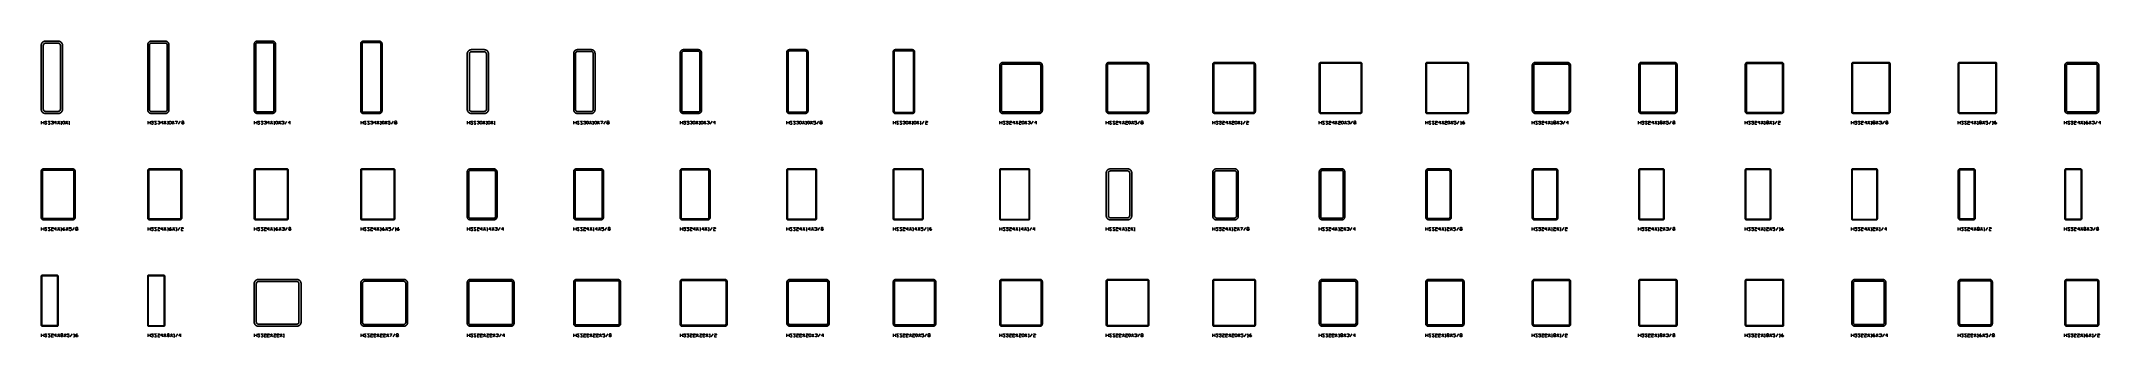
# Model space of a CAD drawing. Header units: inches. Extents: x 0 to 975, y -1305 to 34.
# Drawn here: x 0 to 967, y -105 to 34 of the extents above; entities that cross this region are included whole.
import ezdxf

# ---------------------------------------------------------------- set-up
doc = ezdxf.new("R2010")
doc.units = ezdxf.units.IN
doc.header["$MEASUREMENT"] = 0
doc.layers.add('AISC_STEEL', color=7, linetype='Continuous')

msp = doc.modelspace()

# ---------------------------------------------------------------- linework, layer by layer
at = {"color": 3, "lineweight": 0}
for p, q in [((0.2, -5.01), (0.2, -3.54)), ((0.2, -4.28), (1.22, -4.28)), ((1.22, -3.54), (1.22, -5.01)), ((7.67, -3.54), (8.68, -5.01)), ((7.67, -5.01), (8.68, -3.54)), ((9.24, -5.01), (9.7, -5.01)), ((10.44, -5.01), (10.44, -5.01)), ((11.45, -3.54), (12.47, -5.01)), ((11.45, -5.01), (12.47, -3.54)), ((12.93, -5.01), (13.48, -5.01)), ((50.18, -5.01), (50.18, -3.54)), ((50.18, -4.28), (51.2, -4.28)), ((51.2, -3.54), (51.2, -5.01)), ((57.65, -3.54), (58.67, -5.01)), ((57.65, -5.01), (58.67, -3.54)), ((59.22, -5.01), (59.68, -5.01)), ((60.42, -5.01), (60.42, -5.01)), ((61.43, -3.54), (62.45, -5.01)), ((61.43, -5.01), (62.45, -3.54)), ((64.48, -5.01), (65.4, -3.54)), ((100.16, -5.01), (100.16, -3.54)), ((100.16, -4.28), (101.18, -4.28)), ((101.18, -3.54), (101.18, -5.01)), ((107.63, -3.54), (108.65, -5.01)), ((107.63, -5.01), (108.65, -3.54)), ((109.2, -5.01), (109.66, -5.01)), ((110.4, -5.01), (110.4, -5.01)), ((111.41, -3.54), (112.43, -5.01)), ((111.41, -5.01), (112.43, -3.54)), ((114.46, -5.01), (115.38, -3.54)), ((150.14, -5.01), (150.14, -3.54)), ((150.14, -4.28), (151.16, -4.28)), ((151.16, -3.54), (151.16, -5.01)), ((157.61, -3.54), (158.63, -5.01)), ((157.61, -5.01), (158.63, -3.54)), ((159.18, -5.01), (159.64, -5.01)), ((160.38, -5.01), (160.38, -5.01)), ((161.4, -3.54), (162.41, -5.01)), ((161.4, -5.01), (162.41, -3.54)), ((164.44, -5.01), (165.36, -3.54)), ((200.13, -5.01), (200.13, -3.54)), ((200.13, -4.28), (201.14, -4.28)), ((201.14, -3.54), (201.14, -5.01)), ((206.4, -5.01), (206.4, -5.01)), ((207.41, -3.54), (208.43, -5.01)), ((207.41, -5.01), (208.43, -3.54)), ((208.89, -5.01), (209.35, -5.01)), ((210.18, -5.01), (210.18, -5.01)), ((211.1, -3.54), (212.11, -5.01)), ((211.1, -5.01), (212.11, -3.54)), ((212.67, -5.01), (213.13, -5.01)), ((250.11, -5.01), (250.11, -3.54)), ((250.11, -4.28), (251.12, -4.28)), ((251.12, -3.54), (251.12, -5.01)), ((256.38, -5.01), (256.38, -5.01)), ((257.39, -3.54), (258.41, -5.01)), ((257.39, -5.01), (258.41, -3.54)), ((258.87, -5.01), (259.33, -5.01)), ((260.16, -5.01), (260.16, -5.01)), ((261.08, -3.54), (262.1, -5.01)), ((261.08, -5.01), (262.1, -3.54)), ((264.12, -5.01), (265.14, -3.54)), ((300.09, -5.01), (300.09, -3.54)), ((300.09, -4.28), (301.1, -4.28)), ((301.1, -3.54), (301.1, -5.01)), ((306.36, -5.01), (306.36, -5.01)), ((307.37, -3.54), (308.39, -5.01)), ((307.37, -5.01), (308.39, -3.54)), ((308.85, -5.01), (309.31, -5.01)), ((310.14, -5.01), (310.14, -5.01)), ((311.06, -3.54), (312.08, -5.01)), ((311.06, -5.01), (312.08, -3.54)), ((314.11, -5.01), (315.12, -3.54)), ((350.07, -5.01), (350.07, -3.54)), ((350.07, -4.28), (351.08, -4.28)), ((351.08, -3.54), (351.08, -5.01)), ((356.34, -5.01), (356.34, -5.01)), ((357.36, -3.54), (358.37, -5.01)), ((357.36, -5.01), (358.37, -3.54)), ((358.83, -5.01), (359.29, -5.01)), ((360.12, -5.01), (360.12, -5.01)), ((361.04, -3.54), (362.06, -5.01)), ((361.04, -5.01), (362.06, -3.54)), ((364.09, -5.01), (365.1, -3.54)), ((400.05, -5.01), (400.05, -3.54)), ((400.05, -4.28), (401.07, -4.28)), ((401.07, -3.54), (401.07, -5.01)), ((406.32, -5.01), (406.32, -5.01)), ((407.34, -3.54), (408.35, -5.01)), ((407.34, -5.01), (408.35, -3.54)), ((408.81, -5.01), (409.37, -5.01)), ((410.1, -5.01), (410.1, -5.01)), ((411.03, -3.54), (412.04, -5.01)), ((411.03, -5.01), (412.04, -3.54)), ((412.59, -5.01), (413.05, -5.01)), ((413.61, -5.01), (414.53, -3.54)), ((450.03, -5.01), (450.03, -3.54)), ((450.03, -4.28), (451.05, -4.28)), ((451.05, -3.54), (451.05, -5.01)), ((457.6, -3.54), (458.52, -5.01)), ((457.6, -5.01), (458.52, -3.54)), ((460.82, -5.01), (460.82, -5.01)), ((461.84, -3.54), (462.76, -5.01)), ((461.84, -5.01), (462.76, -3.54)), ((464.79, -5.01), (465.8, -3.54)), ((500.01, -5.01), (500.01, -3.54)), ((500.01, -4.28), (501.03, -4.28)), ((501.03, -3.54), (501.03, -5.01)), ((507.58, -3.54), (508.5, -5.01)), ((507.58, -5.01), (508.5, -3.54)), ((510.8, -5.01), (510.8, -5.01)), ((511.82, -3.54), (512.83, -5.01)), ((511.82, -5.01), (512.83, -3.54)), ((514.77, -5.01), (515.78, -3.54)), ((550, -5.01), (550, -3.54)), ((550, -4.28), (551.01, -4.28)), ((551.01, -3.54), (551.01, -5.01)), ((557.56, -3.54), (558.48, -5.01)), ((557.56, -5.01), (558.48, -3.54)), ((560.79, -5.01), (560.79, -5.01)), ((561.8, -3.54), (562.81, -5.01)), ((561.8, -5.01), (562.81, -3.54)), ((563.28, -5.01), (563.74, -5.01)), ((564.29, -5.01), (565.3, -3.54)), ((599.98, -5.01), (599.98, -3.54)), ((599.98, -4.28), (600.99, -4.28)), ((600.99, -3.54), (600.99, -5.01)), ((607.54, -3.54), (608.46, -5.01)), ((607.54, -5.01), (608.46, -3.54)), ((610.77, -5.01), (610.77, -5.01)), ((611.78, -3.54), (612.8, -5.01)), ((611.78, -5.01), (612.8, -3.54)), ((614.73, -5.01), (615.75, -3.54)), ((649.96, -5.01), (649.96, -3.54)), ((649.96, -4.28), (650.97, -4.28)), ((650.97, -3.54), (650.97, -5.01)), ((657.52, -3.54), (658.54, -5.01)), ((657.52, -5.01), (658.54, -3.54)), ((660.75, -5.01), (660.75, -5.01)), ((661.76, -3.54), (662.78, -5.01)), ((661.76, -5.01), (662.78, -3.54)), ((664.71, -5.01), (665.73, -3.54)), ((666.28, -5.01), (666.74, -5.01)), ((699.94, -5.01), (699.94, -3.54)), ((699.94, -4.28), (700.95, -4.28)), ((700.95, -3.54), (700.95, -5.01)), ((707.5, -3.54), (708.52, -5.01)), ((707.5, -5.01), (708.52, -3.54)), ((708.98, -5.01), (709.44, -5.01)), ((711.47, -3.54), (712.48, -5.01)), ((711.47, -5.01), (712.48, -3.54)), ((714.51, -5.01), (715.43, -3.54)), ((749.92, -5.01), (749.92, -3.54)), ((749.92, -4.28), (750.94, -4.28)), ((750.94, -3.54), (750.94, -5.01)), ((757.48, -3.54), (758.5, -5.01)), ((757.48, -5.01), (758.5, -3.54)), ((758.96, -5.01), (759.42, -5.01)), ((761.45, -3.54), (762.46, -5.01)), ((761.45, -5.01), (762.46, -3.54)), ((764.49, -5.01), (765.41, -3.54)), ((799.9, -5.01), (799.9, -3.54)), ((799.9, -4.28), (800.92, -4.28)), ((800.92, -3.54), (800.92, -5.01)), ((807.47, -3.54), (808.48, -5.01)), ((807.47, -5.01), (808.48, -3.54)), ((808.94, -5.01), (809.4, -5.01)), ((811.43, -3.54), (812.44, -5.01)), ((811.43, -5.01), (812.44, -3.54)), ((812.91, -5.01), (813.46, -5.01)), ((813.92, -5.01), (814.93, -3.54)), ((849.88, -5.01), (849.88, -3.54)), ((849.88, -4.28), (850.9, -4.28)), ((850.9, -3.54), (850.9, -5.01)), ((857.45, -3.54), (858.46, -5.01)), ((857.45, -5.01), (858.46, -3.54)), ((858.92, -5.01), (859.38, -5.01)), ((861.41, -3.54), (862.43, -5.01)), ((861.41, -5.01), (862.43, -3.54)), ((864.45, -5.01), (865.47, -3.54)), ((899.96, -5.01), (899.96, -3.54)), ((899.96, -4.28), (900.88, -4.28)), ((900.88, -3.54), (900.88, -5.01)), ((907.43, -3.54), (908.44, -5.01)), ((907.43, -5.01), (908.44, -3.54)), ((908.9, -5.01), (909.46, -5.01)), ((911.39, -3.54), (912.41, -5.01)), ((911.39, -5.01), (912.41, -3.54)), ((914.44, -5.01), (915.45, -3.54)), ((915.91, -5.01), (916.37, -5.01)), ((949.94, -5.01), (949.94, -3.54)), ((949.94, -4.28), (950.86, -4.28)), ((950.86, -3.54), (950.86, -5.01)), ((957.41, -3.54), (958.42, -5.01)), ((957.41, -5.01), (958.42, -3.54)), ((958.88, -5.01), (959.44, -5.01)), ((961.37, -3.54), (962.39, -5.01)), ((961.37, -5.01), (962.39, -3.54)), ((964.42, -5.01), (965.43, -3.54)), ((0.2, -55), (0.2, -53.52)), ((0.2, -54.26), (1.22, -54.26)), ((1.22, -53.52), (1.22, -55)), ((7.67, -53.52), (8.68, -55)), ((7.67, -55), (8.68, -53.52)), ((9.24, -55), (9.7, -55)), ((11.73, -53.52), (12.74, -55)), ((11.73, -55), (12.74, -53.52)), ((14.68, -55), (15.69, -53.52)), ((50.18, -55), (50.18, -53.52)), ((50.18, -54.26), (51.2, -54.26)), ((51.2, -53.52), (51.2, -55)), ((57.65, -53.52), (58.67, -55)), ((57.65, -55), (58.67, -53.52)), ((59.22, -55), (59.68, -55)), ((61.71, -53.52), (62.72, -55)), ((61.71, -55), (62.72, -53.52)), ((63.18, -55), (63.65, -55)), ((64.2, -55), (65.21, -53.52)), ((100.16, -55), (100.16, -53.52)), ((100.16, -54.26), (101.18, -54.26)), ((101.18, -53.52), (101.18, -55)), ((107.63, -53.52), (108.65, -55)), ((107.63, -55), (108.65, -53.52)), ((109.2, -55), (109.66, -55)), ((111.69, -53.52), (112.7, -55)), ((111.69, -55), (112.7, -53.52)), ((114.64, -55), (115.66, -53.52)), ((150.14, -55), (150.14, -53.52)), ((150.14, -54.26), (151.16, -54.26)), ((151.16, -53.52), (151.16, -55)), ((157.61, -53.52), (158.63, -55)), ((157.61, -55), (158.63, -53.52)), ((159.18, -55), (159.64, -55)), ((161.67, -53.52), (162.69, -55)), ((161.67, -55), (162.69, -53.52)), ((164.62, -55), (165.64, -53.52)), ((166.19, -55), (166.65, -55)), ((200.13, -55), (200.13, -53.52)), ((200.13, -54.26), (201.14, -54.26)), ((201.14, -53.52), (201.14, -55)), ((207.6, -53.52), (208.61, -55)), ((207.6, -55), (208.61, -53.52)), ((209.16, -55), (209.62, -55)), ((211.65, -53.52), (212.67, -55)), ((211.65, -55), (212.67, -53.52)), ((214.6, -55), (215.62, -53.52)), ((250.11, -55), (250.11, -53.52)), ((250.11, -54.26), (251.12, -54.26)), ((251.12, -53.52), (251.12, -55)), ((257.58, -53.52), (258.59, -55)), ((257.58, -55), (258.59, -53.52)), ((259.14, -55), (259.61, -55)), ((261.63, -53.52), (262.65, -55)), ((261.63, -55), (262.65, -53.52)), ((264.59, -55), (265.6, -53.52)), ((300.09, -55), (300.09, -53.52)), ((300.09, -54.26), (301.1, -54.26)), ((301.1, -53.52), (301.1, -55)), ((307.56, -53.52), (308.57, -55)), ((307.56, -55), (308.57, -53.52)), ((309.13, -55), (309.59, -55)), ((311.62, -53.52), (312.63, -55)), ((311.62, -55), (312.63, -53.52)), ((313.09, -55), (313.65, -55)), ((314.11, -55), (315.12, -53.52)), ((350.07, -55), (350.07, -53.52)), ((350.07, -54.26), (351.08, -54.26)), ((351.08, -53.52), (351.08, -55)), ((357.63, -53.52), (358.55, -55)), ((357.63, -55), (358.55, -53.52)), ((359.11, -55), (359.57, -55)), ((361.6, -53.52), (362.61, -55)), ((361.6, -55), (362.61, -53.52)), ((364.55, -55), (365.56, -53.52)), ((400.05, -55), (400.05, -53.52)), ((400.05, -54.26), (401.07, -54.26)), ((401.07, -53.52), (401.07, -55)), ((407.61, -53.52), (408.54, -55)), ((407.61, -55), (408.54, -53.52)), ((409.09, -55), (409.55, -55)), ((411.58, -53.52), (412.59, -55)), ((411.58, -55), (412.59, -53.52)), ((414.53, -55), (415.54, -53.52)), ((416.1, -55), (416.56, -55)), ((450.03, -55), (450.03, -53.52)), ((450.03, -54.26), (451.05, -54.26)), ((451.05, -53.52), (451.05, -55)), ((457.6, -53.52), (458.52, -55)), ((457.6, -55), (458.52, -53.52)), ((459.07, -55), (459.53, -55)), ((461.56, -53.52), (462.57, -55)), ((461.56, -55), (462.57, -53.52)), ((463.04, -55), (463.59, -55)), ((464.05, -55), (465.06, -53.52)), ((500.01, -55), (500.01, -53.52)), ((500.01, -54.26), (501.03, -54.26)), ((501.03, -53.52), (501.03, -55)), ((507.58, -53.52), (508.5, -55)), ((507.58, -55), (508.5, -53.52)), ((509.05, -55), (509.51, -55)), ((511.54, -53.52), (512.56, -55)), ((511.54, -55), (512.56, -53.52)), ((513.02, -55), (513.57, -55)), ((550, -55), (550, -53.52)), ((550, -54.26), (551.01, -54.26)), ((551.01, -53.52), (551.01, -55)), ((557.56, -53.52), (558.48, -55)), ((557.56, -55), (558.48, -53.52)), ((559.03, -55), (559.49, -55)), ((561.52, -53.52), (562.54, -55)), ((561.52, -55), (562.54, -53.52)), ((564.57, -55), (565.49, -53.52)), ((599.98, -55), (599.98, -53.52)), ((599.98, -54.26), (600.99, -54.26)), ((600.99, -53.52), (600.99, -55)), ((607.54, -53.52), (608.46, -55)), ((607.54, -55), (608.46, -53.52)), ((609.01, -55), (609.48, -55)), ((611.5, -53.52), (612.52, -55)), ((611.5, -55), (612.52, -53.52)), ((614.55, -55), (615.47, -53.52)), ((649.96, -55), (649.96, -53.52)), ((649.96, -54.26), (650.97, -54.26)), ((650.97, -53.52), (650.97, -55)), ((657.52, -53.52), (658.54, -55)), ((657.52, -55), (658.54, -53.52)), ((659, -55), (659.46, -55)), ((661.49, -53.52), (662.5, -55)), ((661.49, -55), (662.5, -53.52)), ((664.53, -55), (665.45, -53.52)), ((699.94, -55), (699.94, -53.52)), ((699.94, -54.26), (700.95, -54.26)), ((700.95, -53.52), (700.95, -55)), ((707.5, -53.52), (708.52, -55)), ((707.5, -55), (708.52, -53.52)), ((708.98, -55), (709.44, -55)), ((711.47, -53.52), (712.48, -55)), ((711.47, -55), (712.48, -53.52)), ((712.94, -55), (713.5, -55)), ((713.96, -55), (714.97, -53.52)), ((749.92, -55), (749.92, -53.52)), ((749.92, -54.26), (750.94, -54.26)), ((750.94, -53.52), (750.94, -55)), ((757.48, -53.52), (758.5, -55)), ((757.48, -55), (758.5, -53.52)), ((758.96, -55), (759.42, -55)), ((761.45, -53.52), (762.46, -55)), ((761.45, -55), (762.46, -53.52)), ((764.49, -55), (765.41, -53.52)), ((799.9, -55), (799.9, -53.52)), ((799.9, -54.26), (800.92, -54.26)), ((800.92, -53.52), (800.92, -55)), ((807.47, -53.52), (808.48, -55)), ((807.47, -55), (808.48, -53.52)), ((808.94, -55), (809.4, -55)), ((811.43, -53.52), (812.44, -55)), ((811.43, -55), (812.44, -53.52)), ((814.47, -55), (815.4, -53.52)), ((815.95, -55), (816.41, -55)), ((849.88, -55), (849.88, -53.52)), ((849.88, -54.26), (850.9, -54.26)), ((850.9, -53.52), (850.9, -55)), ((857.45, -53.52), (858.46, -55)), ((857.45, -55), (858.46, -53.52)), ((858.92, -55), (859.38, -55)), ((861.41, -53.52), (862.43, -55)), ((861.41, -55), (862.43, -53.52)), ((862.89, -55), (863.44, -55)), ((863.9, -55), (864.92, -53.52)), ((899.96, -55), (899.96, -53.52)), ((899.96, -54.26), (900.88, -54.26)), ((900.88, -53.52), (900.88, -55)), ((907.43, -53.52), (908.44, -55)), ((907.43, -55), (908.44, -53.52)), ((910.38, -53.52), (911.39, -55)), ((910.38, -55), (911.39, -53.52)), ((911.95, -55), (912.41, -55)), ((912.87, -55), (913.88, -53.52)), ((949.94, -55), (949.94, -53.52)), ((949.94, -54.26), (950.86, -54.26)), ((950.86, -53.52), (950.86, -55)), ((957.41, -53.52), (958.42, -55)), ((957.41, -55), (958.42, -53.52)), ((960.36, -53.52), (961.37, -55)), ((960.36, -55), (961.37, -53.52)), ((963.4, -55), (964.42, -53.52)), ((0.2, -104.98), (0.2, -103.5)), ((0.2, -104.24), (1.22, -104.24)), ((1.22, -103.5), (1.22, -104.98)), ((7.67, -103.5), (8.68, -104.98)), ((7.67, -104.98), (8.68, -103.5)), ((10.71, -103.5), (11.73, -104.98)), ((10.71, -104.98), (11.73, -103.5)), ((13.66, -104.98), (14.68, -103.5)), ((15.23, -104.98), (15.69, -104.98)), ((50.18, -104.98), (50.18, -103.5)), ((50.18, -104.24), (51.2, -104.24)), ((51.2, -103.5), (51.2, -104.98)), ((57.65, -103.5), (58.67, -104.98)), ((57.65, -104.98), (58.67, -103.5)), ((60.69, -103.5), (61.71, -104.98)), ((60.69, -104.98), (61.71, -103.5)), ((62.17, -104.98), (62.72, -104.98)), ((63.18, -104.98), (64.2, -103.5)), ((100.16, -104.98), (100.16, -103.5)), ((100.16, -104.24), (101.18, -104.24)), ((101.18, -103.5), (101.18, -104.98)), ((107.63, -103.5), (108.65, -104.98)), ((107.63, -104.98), (108.65, -103.5)), ((112.15, -103.5), (113.17, -104.98)), ((112.15, -104.98), (113.17, -103.5)), ((113.63, -104.98), (114.18, -104.98)), ((150.14, -104.98), (150.14, -103.5)), ((150.14, -104.24), (151.16, -104.24)), ((151.16, -103.5), (151.16, -104.98)), ((157.61, -103.5), (158.63, -104.98)), ((157.61, -104.98), (158.63, -103.5)), ((162.13, -103.5), (163.15, -104.98)), ((162.13, -104.98), (163.15, -103.5)), ((165.18, -104.98), (166.19, -103.5)), ((200.13, -104.98), (200.13, -103.5)), ((200.13, -104.24), (201.14, -104.24)), ((201.14, -103.5), (201.14, -104.98)), ((207.6, -103.5), (208.61, -104.98)), ((207.6, -104.98), (208.61, -103.5)), ((212.11, -103.5), (213.13, -104.98)), ((212.11, -104.98), (213.13, -103.5)), ((215.16, -104.98), (216.17, -103.5)), ((250.11, -104.98), (250.11, -103.5)), ((250.11, -104.24), (251.12, -104.24)), ((251.12, -103.5), (251.12, -104.98)), ((257.58, -103.5), (258.59, -104.98)), ((257.58, -104.98), (258.59, -103.5)), ((262.1, -103.5), (263.11, -104.98)), ((262.1, -104.98), (263.11, -103.5)), ((265.14, -104.98), (266.15, -103.5)), ((300.09, -104.98), (300.09, -103.5)), ((300.09, -104.24), (301.1, -104.24)), ((301.1, -103.5), (301.1, -104.98)), ((307.56, -103.5), (308.57, -104.98)), ((307.56, -104.98), (308.57, -103.5)), ((312.08, -103.5), (313.09, -104.98)), ((312.08, -104.98), (313.09, -103.5)), ((313.65, -104.98), (314.11, -104.98)), ((314.57, -104.98), (315.58, -103.5)), ((350.07, -104.98), (350.07, -103.5)), ((350.07, -104.24), (351.08, -104.24)), ((351.08, -103.5), (351.08, -104.98)), ((357.63, -103.5), (358.55, -104.98)), ((357.63, -104.98), (358.55, -103.5)), ((360.86, -104.98), (360.86, -104.98)), ((361.87, -103.5), (362.8, -104.98)), ((361.87, -104.98), (362.8, -103.5)), ((364.83, -104.98), (365.84, -103.5)), ((400.05, -104.98), (400.05, -103.5)), ((400.05, -104.24), (401.07, -104.24)), ((401.07, -103.5), (401.07, -104.98)), ((407.61, -103.5), (408.54, -104.98)), ((407.61, -104.98), (408.54, -103.5)), ((410.84, -104.98), (410.84, -104.98)), ((411.86, -103.5), (412.78, -104.98)), ((411.86, -104.98), (412.78, -103.5)), ((414.81, -104.98), (415.82, -103.5)), ((450.03, -104.98), (450.03, -103.5)), ((450.03, -104.24), (451.05, -104.24)), ((451.05, -103.5), (451.05, -104.98)), ((457.6, -103.5), (458.52, -104.98)), ((457.6, -104.98), (458.52, -103.5)), ((460.82, -104.98), (460.82, -104.98)), ((461.84, -103.5), (462.76, -104.98)), ((461.84, -104.98), (462.76, -103.5)), ((463.31, -104.98), (463.77, -104.98)), ((464.33, -104.98), (465.34, -103.5)), ((500.01, -104.98), (500.01, -103.5)), ((500.01, -104.24), (501.03, -104.24)), ((501.03, -103.5), (501.03, -104.98)), ((507.58, -103.5), (508.5, -104.98)), ((507.58, -104.98), (508.5, -103.5)), ((510.8, -104.98), (510.8, -104.98)), ((511.82, -103.5), (512.83, -104.98)), ((511.82, -104.98), (512.83, -103.5)), ((514.77, -104.98), (515.78, -103.5)), ((550, -104.98), (550, -103.5)), ((550, -104.24), (551.01, -104.24)), ((551.01, -103.5), (551.01, -104.98)), ((557.56, -103.5), (558.48, -104.98)), ((557.56, -104.98), (558.48, -103.5)), ((560.79, -104.98), (560.79, -104.98)), ((561.8, -103.5), (562.81, -104.98)), ((561.8, -104.98), (562.81, -103.5)), ((564.75, -104.98), (565.77, -103.5)), ((566.23, -104.98), (566.78, -104.98)), ((599.98, -104.98), (599.98, -103.5)), ((599.98, -104.24), (600.99, -104.24)), ((600.99, -103.5), (600.99, -104.98)), ((607.54, -103.5), (608.46, -104.98)), ((607.54, -104.98), (608.46, -103.5)), ((609.01, -104.98), (609.48, -104.98)), ((611.5, -103.5), (612.52, -104.98)), ((611.5, -104.98), (612.52, -103.5)), ((614.55, -104.98), (615.47, -103.5)), ((649.96, -104.98), (649.96, -103.5)), ((649.96, -104.24), (650.97, -104.24)), ((650.97, -103.5), (650.97, -104.98)), ((657.52, -103.5), (658.54, -104.98)), ((657.52, -104.98), (658.54, -103.5)), ((659, -104.98), (659.46, -104.98)), ((661.49, -103.5), (662.5, -104.98)), ((661.49, -104.98), (662.5, -103.5)), ((664.53, -104.98), (665.45, -103.5)), ((699.94, -104.98), (699.94, -103.5)), ((699.94, -104.24), (700.95, -104.24)), ((700.95, -103.5), (700.95, -104.98)), ((707.5, -103.5), (708.52, -104.98)), ((707.5, -104.98), (708.52, -103.5)), ((708.98, -104.98), (709.44, -104.98)), ((711.47, -103.5), (712.48, -104.98)), ((711.47, -104.98), (712.48, -103.5)), ((712.94, -104.98), (713.5, -104.98)), ((713.96, -104.98), (714.97, -103.5)), ((749.92, -104.98), (749.92, -103.5)), ((749.92, -104.24), (750.94, -104.24)), ((750.94, -103.5), (750.94, -104.98)), ((757.48, -103.5), (758.5, -104.98)), ((757.48, -104.98), (758.5, -103.5)), ((758.96, -104.98), (759.42, -104.98)), ((761.45, -103.5), (762.46, -104.98)), ((761.45, -104.98), (762.46, -103.5)), ((764.49, -104.98), (765.41, -103.5)), ((799.9, -104.98), (799.9, -103.5)), ((799.9, -104.24), (800.92, -104.24)), ((800.92, -103.5), (800.92, -104.98)), ((807.47, -103.5), (808.48, -104.98)), ((807.47, -104.98), (808.48, -103.5)), ((808.94, -104.98), (809.4, -104.98)), ((811.43, -103.5), (812.44, -104.98)), ((811.43, -104.98), (812.44, -103.5)), ((814.47, -104.98), (815.4, -103.5)), ((815.95, -104.98), (816.41, -104.98)), ((849.88, -104.98), (849.88, -103.5)), ((849.88, -104.24), (850.9, -104.24)), ((850.9, -103.5), (850.9, -104.98)), ((857.45, -103.5), (858.46, -104.98)), ((857.45, -104.98), (858.46, -103.5)), ((858.92, -104.98), (859.38, -104.98)), ((861.41, -103.5), (862.43, -104.98)), ((861.41, -104.98), (862.43, -103.5)), ((864.45, -104.98), (865.47, -103.5)), ((899.96, -104.98), (899.96, -103.5)), ((899.96, -104.24), (900.88, -104.24)), ((900.88, -103.5), (900.88, -104.98)), ((907.43, -103.5), (908.44, -104.98)), ((907.43, -104.98), (908.44, -103.5)), ((908.9, -104.98), (909.46, -104.98)), ((911.39, -103.5), (912.41, -104.98)), ((911.39, -104.98), (912.41, -103.5)), ((914.44, -104.98), (915.45, -103.5)), ((949.94, -104.98), (949.94, -103.5)), ((949.94, -104.24), (950.86, -104.24)), ((950.86, -103.5), (950.86, -104.98)), ((957.41, -103.5), (958.42, -104.98)), ((957.41, -104.98), (958.42, -103.5)), ((958.88, -104.98), (959.44, -104.98)), ((961.37, -103.5), (962.39, -104.98)), ((961.37, -104.98), (962.39, -103.5)), ((962.85, -104.98), (963.4, -104.98)), ((963.86, -104.98), (964.88, -103.5))]:
    msp.add_line(p, q, dxfattribs=at)
for points in [[(1.68, -4.74), (1.95, -5.01), (2.41, -5.01), (2.69, -4.74), (1.68, -3.72), (1.95, -3.54), (2.41, -3.54), (2.69, -3.72)], [(3.24, -4.74), (3.43, -5.01), (3.98, -5.01), (4.17, -4.74), (3.24, -3.72), (3.43, -3.54), (3.98, -3.54), (4.17, -3.72)], [(4.72, -3.72), (5, -3.54), (5.46, -3.54), (5.73, -3.72), (5.73, -4), (5.46, -4.28), (5.18, -4.28)], [(5.46, -4.28), (5.73, -4.46), (5.73, -4.74), (5.46, -5.01), (5, -5.01), (4.72, -4.74)], [(7.21, -4.46), (6.19, -4.46), (6.93, -3.54), (6.93, -5.01)], [(9.24, -3.72), (9.42, -3.54), (9.42, -5.01)], [(12.93, -3.72), (13.2, -3.54), (13.2, -5.01)], [(51.66, -4.74), (51.93, -5.01), (52.4, -5.01), (52.67, -4.74), (51.66, -3.72), (51.93, -3.54), (52.4, -3.54), (52.67, -3.72)], [(53.23, -4.74), (53.41, -5.01), (53.96, -5.01), (54.15, -4.74), (53.23, -3.72), (53.41, -3.54), (53.96, -3.54), (54.15, -3.72)], [(54.7, -3.72), (54.98, -3.54), (55.44, -3.54), (55.72, -3.72), (55.72, -4), (55.44, -4.28), (55.16, -4.28)], [(55.44, -4.28), (55.72, -4.46), (55.72, -4.74), (55.44, -5.01), (54.98, -5.01), (54.7, -4.74)], [(57.19, -4.46), (56.18, -4.46), (56.91, -3.54), (56.91, -5.01)], [(59.22, -3.72), (59.4, -3.54), (59.4, -5.01)], [(62.91, -3.54), (63.92, -3.54), (63.18, -5.01)], [(66.69, -4.28), (66.97, -4.46), (66.97, -4.74), (66.69, -5.01), (66.14, -5.01), (65.95, -4.74), (65.95, -4.46), (66.14, -4.28), (66.69, -4.28), (66.97, -4), (66.97, -3.72), (66.69, -3.54), (66.14, -3.54), (65.95, -3.72), (65.95, -4), (66.14, -4.28)], [(101.64, -4.74), (101.92, -5.01), (102.38, -5.01), (102.65, -4.74), (101.64, -3.72), (101.92, -3.54), (102.38, -3.54), (102.65, -3.72)], [(103.21, -4.74), (103.39, -5.01), (103.94, -5.01), (104.13, -4.74), (103.21, -3.72), (103.39, -3.54), (103.94, -3.54), (104.13, -3.72)], [(104.68, -3.72), (104.96, -3.54), (105.42, -3.54), (105.7, -3.72), (105.7, -4), (105.42, -4.28), (105.14, -4.28)], [(105.42, -4.28), (105.7, -4.46), (105.7, -4.74), (105.42, -5.01), (104.96, -5.01), (104.68, -4.74)], [(107.17, -4.46), (106.16, -4.46), (106.9, -3.54), (106.9, -5.01)], [(109.2, -3.72), (109.39, -3.54), (109.39, -5.01)], [(112.89, -3.72), (113.17, -3.54), (113.63, -3.54), (113.9, -3.72), (113.9, -4), (113.63, -4.28), (113.44, -4.28)], [(113.63, -4.28), (113.9, -4.46), (113.9, -4.74), (113.63, -5.01), (113.17, -5.01), (112.89, -4.74)], [(116.95, -4.46), (115.93, -4.46), (116.67, -3.54), (116.67, -5.01)], [(151.62, -4.74), (151.9, -5.01), (152.36, -5.01), (152.63, -4.74), (151.62, -3.72), (151.9, -3.54), (152.36, -3.54), (152.63, -3.72)], [(153.19, -4.74), (153.37, -5.01), (153.93, -5.01), (154.11, -4.74), (153.19, -3.72), (153.37, -3.54), (153.93, -3.54), (154.11, -3.72)], [(154.66, -3.72), (154.94, -3.54), (155.4, -3.54), (155.68, -3.72), (155.68, -4), (155.4, -4.28), (155.12, -4.28)], [(155.4, -4.28), (155.68, -4.46), (155.68, -4.74), (155.4, -5.01), (154.94, -5.01), (154.66, -4.74)], [(157.15, -4.46), (156.14, -4.46), (156.88, -3.54), (156.88, -5.01)], [(159.18, -3.72), (159.37, -3.54), (159.37, -5.01)], [(162.87, -4.74), (163.15, -5.01), (163.61, -5.01), (163.89, -4.74), (163.89, -4.28), (163.61, -4), (162.87, -4), (162.87, -3.54), (163.89, -3.54)], [(166.65, -4.28), (166.93, -4.46), (166.93, -4.74), (166.65, -5.01), (166.19, -5.01), (165.91, -4.74), (165.91, -4.46), (166.19, -4.28), (166.65, -4.28), (166.93, -4), (166.93, -3.72), (166.65, -3.54), (166.19, -3.54), (165.91, -3.72), (165.91, -4), (166.19, -4.28)], [(201.6, -4.74), (201.88, -5.01), (202.43, -5.01), (202.62, -4.74), (201.6, -3.72), (201.88, -3.54), (202.43, -3.54), (202.62, -3.72)], [(203.17, -4.74), (203.35, -5.01), (203.91, -5.01), (204.09, -4.74), (203.17, -3.72), (203.35, -3.54), (203.91, -3.54), (204.09, -3.72)], [(204.64, -3.72), (204.92, -3.54), (205.38, -3.54), (205.66, -3.72), (205.66, -4), (205.38, -4.28), (205.11, -4.28)], [(205.38, -4.28), (205.66, -4.46), (205.66, -4.74), (205.38, -5.01), (204.92, -5.01), (204.64, -4.74)], [(208.89, -3.72), (209.16, -3.54), (209.16, -5.01)], [(212.67, -3.72), (212.85, -3.54), (212.85, -5.01)], [(251.58, -4.74), (251.86, -5.01), (252.41, -5.01), (252.6, -4.74), (251.58, -3.72), (251.86, -3.54), (252.41, -3.54), (252.6, -3.72)], [(253.15, -4.74), (253.34, -5.01), (253.89, -5.01), (254.17, -4.74), (253.15, -3.72), (253.34, -3.54), (253.89, -3.54), (254.17, -3.72)], [(254.63, -3.72), (254.9, -3.54), (255.36, -3.54), (255.64, -3.72), (255.64, -4), (255.36, -4.28), (255.09, -4.28)], [(255.36, -4.28), (255.64, -4.46), (255.64, -4.74), (255.36, -5.01), (254.9, -5.01), (254.63, -4.74)], [(258.87, -3.72), (259.14, -3.54), (259.14, -5.01)], [(262.65, -3.54), (263.66, -3.54), (262.83, -5.01)], [(266.34, -4.28), (266.61, -4.46), (266.61, -4.74), (266.34, -5.01), (265.88, -5.01), (265.6, -4.74), (265.6, -4.46), (265.88, -4.28), (266.34, -4.28), (266.61, -4), (266.61, -3.72), (266.34, -3.54), (265.88, -3.54), (265.6, -3.72), (265.6, -4), (265.88, -4.28)], [(301.56, -4.74), (301.84, -5.01), (302.39, -5.01), (302.58, -4.74), (301.56, -3.72), (301.84, -3.54), (302.39, -3.54), (302.58, -3.72)], [(303.13, -4.74), (303.32, -5.01), (303.87, -5.01), (304.15, -4.74), (303.13, -3.72), (303.32, -3.54), (303.87, -3.54), (304.15, -3.72)], [(304.61, -3.72), (304.88, -3.54), (305.35, -3.54), (305.62, -3.72), (305.62, -4), (305.35, -4.28), (305.07, -4.28)], [(305.35, -4.28), (305.62, -4.46), (305.62, -4.74), (305.35, -5.01), (304.88, -5.01), (304.61, -4.74)], [(308.85, -3.72), (309.13, -3.54), (309.13, -5.01)], [(312.63, -3.72), (312.82, -3.54), (313.37, -3.54), (313.65, -3.72), (313.65, -4), (313.37, -4.28), (313.09, -4.28)], [(313.37, -4.28), (313.65, -4.46), (313.65, -4.74), (313.37, -5.01), (312.82, -5.01), (312.63, -4.74)], [(316.6, -4.46), (315.58, -4.46), (316.32, -3.54), (316.32, -5.01)], [(351.55, -4.74), (351.82, -5.01), (352.38, -5.01), (352.56, -4.74), (351.55, -3.72), (351.82, -3.54), (352.38, -3.54), (352.56, -3.72)], [(353.11, -4.74), (353.3, -5.01), (353.85, -5.01), (354.13, -4.74), (353.11, -3.72), (353.3, -3.54), (353.85, -3.54), (354.13, -3.72)], [(354.59, -3.72), (354.87, -3.54), (355.33, -3.54), (355.6, -3.72), (355.6, -4), (355.33, -4.28), (355.05, -4.28)], [(355.33, -4.28), (355.6, -4.46), (355.6, -4.74), (355.33, -5.01), (354.87, -5.01), (354.59, -4.74)], [(358.83, -3.72), (359.11, -3.54), (359.11, -5.01)], [(362.61, -4.74), (362.8, -5.01), (363.35, -5.01), (363.63, -4.74), (363.63, -4.28), (363.35, -4), (362.61, -4), (362.61, -3.54), (363.63, -3.54)], [(366.3, -4.28), (366.58, -4.46), (366.58, -4.74), (366.3, -5.01), (365.84, -5.01), (365.56, -4.74), (365.56, -4.46), (365.84, -4.28), (366.3, -4.28), (366.58, -4), (366.58, -3.72), (366.3, -3.54), (365.84, -3.54), (365.56, -3.72), (365.56, -4), (365.84, -4.28)], [(401.62, -4.74), (401.8, -5.01), (402.36, -5.01), (402.54, -4.74), (401.62, -3.72), (401.8, -3.54), (402.36, -3.54), (402.54, -3.72)], [(403.1, -4.74), (403.28, -5.01), (403.83, -5.01), (404.11, -4.74), (403.1, -3.72), (403.28, -3.54), (403.83, -3.54), (404.11, -3.72)], [(404.57, -3.72), (404.85, -3.54), (405.31, -3.54), (405.58, -3.72), (405.58, -4), (405.31, -4.28), (405.03, -4.28)], [(405.31, -4.28), (405.58, -4.46), (405.58, -4.74), (405.31, -5.01), (404.85, -5.01), (404.57, -4.74)], [(408.81, -3.72), (409.09, -3.54), (409.09, -5.01)], [(412.59, -3.72), (412.78, -3.54), (412.78, -5.01)], [(415.08, -3.72), (415.36, -3.54), (415.82, -3.54), (416.1, -3.72), (416.1, -4), (415.82, -4.28), (415.36, -4.28), (415.08, -4.46), (415.08, -5.01), (416.1, -5.01)], [(451.6, -4.74), (451.79, -5.01), (452.34, -5.01), (452.52, -4.74), (451.6, -3.72), (451.79, -3.54), (452.34, -3.54), (452.52, -3.72)], [(453.08, -4.74), (453.35, -5.01), (453.81, -5.01), (454.09, -4.74), (453.08, -3.72), (453.35, -3.54), (453.81, -3.54), (454.09, -3.72)], [(454.55, -3.72), (454.83, -3.54), (455.29, -3.54), (455.57, -3.72), (455.57, -4), (455.29, -4.28), (454.83, -4.28), (454.55, -4.46), (454.55, -5.01), (455.57, -5.01)], [(457.04, -4.46), (456.03, -4.46), (456.77, -3.54), (456.77, -5.01)], [(459.07, -3.72), (459.35, -3.54), (459.81, -3.54), (460.09, -3.72), (460.09, -4), (459.81, -4.28), (459.35, -4.28), (459.07, -4.46), (459.07, -5.01), (460.09, -5.01)], [(463.31, -3.72), (463.59, -3.54), (464.05, -3.54), (464.33, -3.72), (464.33, -4), (464.05, -4.28), (463.77, -4.28)], [(464.05, -4.28), (464.33, -4.46), (464.33, -4.74), (464.05, -5.01), (463.59, -5.01), (463.31, -4.74)], [(467.28, -4.46), (466.26, -4.46), (467.09, -3.54), (467.09, -5.01)], [(501.58, -4.74), (501.77, -5.01), (502.32, -5.01), (502.5, -4.74), (501.58, -3.72), (501.77, -3.54), (502.32, -3.54), (502.5, -3.72)], [(503.06, -4.74), (503.33, -5.01), (503.8, -5.01), (504.07, -4.74), (503.06, -3.72), (503.33, -3.54), (503.8, -3.54), (504.07, -3.72)], [(504.53, -3.72), (504.81, -3.54), (505.27, -3.54), (505.55, -3.72), (505.55, -4), (505.27, -4.28), (504.81, -4.28), (504.53, -4.46), (504.53, -5.01), (505.55, -5.01)], [(507.02, -4.46), (506.01, -4.46), (506.75, -3.54), (506.75, -5.01)], [(509.05, -3.72), (509.33, -3.54), (509.79, -3.54), (510.07, -3.72), (510.07, -4), (509.79, -4.28), (509.33, -4.28), (509.05, -4.46), (509.05, -5.01), (510.07, -5.01)], [(513.29, -4.74), (513.57, -5.01), (514.03, -5.01), (514.31, -4.74), (514.31, -4.28), (514.03, -4), (513.29, -4), (513.29, -3.54), (514.31, -3.54)], [(517.07, -4.28), (517.26, -4.46), (517.26, -4.74), (517.07, -5.01), (516.52, -5.01), (516.24, -4.74), (516.24, -4.46), (516.52, -4.28), (517.07, -4.28), (517.26, -4), (517.26, -3.72), (517.07, -3.54), (516.52, -3.54), (516.24, -3.72), (516.24, -4), (516.52, -4.28)], [(551.56, -4.74), (551.75, -5.01), (552.3, -5.01), (552.49, -4.74), (551.56, -3.72), (551.75, -3.54), (552.3, -3.54), (552.49, -3.72)], [(553.04, -4.74), (553.32, -5.01), (553.78, -5.01), (554.05, -4.74), (553.04, -3.72), (553.32, -3.54), (553.78, -3.54), (554.05, -3.72)], [(554.51, -3.72), (554.79, -3.54), (555.25, -3.54), (555.53, -3.72), (555.53, -4), (555.25, -4.28), (554.79, -4.28), (554.51, -4.46), (554.51, -5.01), (555.53, -5.01)], [(557, -4.46), (555.99, -4.46), (556.73, -3.54), (556.73, -5.01)], [(559.03, -3.72), (559.31, -3.54), (559.77, -3.54), (560.05, -3.72), (560.05, -4), (559.77, -4.28), (559.31, -4.28), (559.03, -4.46), (559.03, -5.01), (560.05, -5.01)], [(563.28, -3.72), (563.55, -3.54), (563.55, -5.01)], [(565.77, -3.72), (566.04, -3.54), (566.5, -3.54), (566.78, -3.72), (566.78, -4), (566.5, -4.28), (566.04, -4.28), (565.77, -4.46), (565.77, -5.01), (566.78, -5.01)], [(601.55, -4.74), (601.73, -5.01), (602.28, -5.01), (602.47, -4.74), (601.55, -3.72), (601.73, -3.54), (602.28, -3.54), (602.47, -3.72)], [(603.02, -4.74), (603.3, -5.01), (603.76, -5.01), (604.04, -4.74), (603.02, -3.72), (603.3, -3.54), (603.76, -3.54), (604.04, -3.72)], [(604.5, -3.72), (604.77, -3.54), (605.23, -3.54), (605.51, -3.72), (605.51, -4), (605.23, -4.28), (604.77, -4.28), (604.5, -4.46), (604.5, -5.01), (605.51, -5.01)], [(606.99, -4.46), (605.97, -4.46), (606.8, -3.54), (606.8, -5.01)], [(609.01, -3.72), (609.29, -3.54), (609.75, -3.54), (610.03, -3.72), (610.03, -4), (609.75, -4.28), (609.29, -4.28), (609.01, -4.46), (609.01, -5.01), (610.03, -5.01)], [(613.26, -3.72), (613.53, -3.54), (613.99, -3.54), (614.27, -3.72), (614.27, -4), (613.99, -4.28), (613.72, -4.28)], [(613.99, -4.28), (614.27, -4.46), (614.27, -4.74), (613.99, -5.01), (613.53, -5.01), (613.26, -4.74)], [(617.04, -4.28), (617.22, -4.46), (617.22, -4.74), (617.04, -5.01), (616.48, -5.01), (616.3, -4.74), (616.3, -4.46), (616.48, -4.28), (617.04, -4.28), (617.22, -4), (617.22, -3.72), (617.04, -3.54), (616.48, -3.54), (616.3, -3.72), (616.3, -4), (616.48, -4.28)], [(651.53, -4.74), (651.71, -5.01), (652.26, -5.01), (652.45, -4.74), (651.53, -3.72), (651.71, -3.54), (652.26, -3.54), (652.45, -3.72)], [(653, -4.74), (653.28, -5.01), (653.74, -5.01), (654.02, -4.74), (653, -3.72), (653.28, -3.54), (653.74, -3.54), (654.02, -3.72)], [(654.48, -3.72), (654.75, -3.54), (655.22, -3.54), (655.49, -3.72), (655.49, -4), (655.22, -4.28), (654.75, -4.28), (654.48, -4.46), (654.48, -5.01), (655.49, -5.01)], [(656.97, -4.46), (655.95, -4.46), (656.78, -3.54), (656.78, -5.01)], [(659, -3.72), (659.27, -3.54), (659.73, -3.54), (660.01, -3.72), (660.01, -4), (659.73, -4.28), (659.27, -4.28), (659, -4.46), (659, -5.01), (660.01, -5.01)], [(663.24, -4.74), (663.51, -5.01), (663.98, -5.01), (664.25, -4.74), (664.25, -4.28), (663.98, -4), (663.24, -4), (663.24, -3.54), (664.25, -3.54)], [(666.28, -3.72), (666.47, -3.54), (666.47, -5.01)], [(667.2, -4.28), (668.03, -4.28), (668.22, -4.46), (668.22, -4.74), (668.03, -5.01), (667.48, -5.01), (667.2, -4.74), (667.2, -4), (667.76, -3.54), (668.03, -3.54)], [(701.51, -4.74), (701.69, -5.01), (702.25, -5.01), (702.52, -4.74), (701.51, -3.72), (701.69, -3.54), (702.25, -3.54), (702.52, -3.72)], [(702.98, -4.74), (703.26, -5.01), (703.72, -5.01), (704, -4.74), (702.98, -3.72), (703.26, -3.54), (703.72, -3.54), (704, -3.72)], [(704.46, -3.72), (704.74, -3.54), (705.2, -3.54), (705.47, -3.72), (705.47, -4), (705.2, -4.28), (704.74, -4.28), (704.46, -4.46), (704.46, -5.01), (705.47, -5.01)], [(706.95, -4.46), (705.93, -4.46), (706.76, -3.54), (706.76, -5.01)], [(708.98, -3.72), (709.25, -3.54), (709.25, -5.01)], [(710.73, -4.28), (711.01, -4.46), (711.01, -4.74), (710.73, -5.01), (710.27, -5.01), (709.99, -4.74), (709.99, -4.46), (710.27, -4.28), (710.73, -4.28), (711.01, -4), (711.01, -3.72), (710.73, -3.54), (710.27, -3.54), (709.99, -3.72), (709.99, -4), (710.27, -4.28)], [(712.94, -3.72), (713.22, -3.54), (713.68, -3.54), (713.96, -3.72), (713.96, -4), (713.68, -4.28), (713.5, -4.28)], [(713.68, -4.28), (713.96, -4.46), (713.96, -4.74), (713.68, -5.01), (713.22, -5.01), (712.94, -4.74)], [(717, -4.46), (715.99, -4.46), (716.72, -3.54), (716.72, -5.01)], [(751.49, -4.74), (751.67, -5.01), (752.23, -5.01), (752.5, -4.74), (751.49, -3.72), (751.67, -3.54), (752.23, -3.54), (752.5, -3.72)], [(752.97, -4.74), (753.24, -5.01), (753.7, -5.01), (753.98, -4.74), (752.97, -3.72), (753.24, -3.54), (753.7, -3.54), (753.98, -3.72)], [(754.44, -3.72), (754.72, -3.54), (755.18, -3.54), (755.45, -3.72), (755.45, -4), (755.18, -4.28), (754.72, -4.28), (754.44, -4.46), (754.44, -5.01), (755.45, -5.01)], [(756.93, -4.46), (755.92, -4.46), (756.75, -3.54), (756.75, -5.01)], [(758.96, -3.72), (759.24, -3.54), (759.24, -5.01)], [(760.71, -4.28), (760.99, -4.46), (760.99, -4.74), (760.71, -5.01), (760.25, -5.01), (759.97, -4.74), (759.97, -4.46), (760.25, -4.28), (760.71, -4.28), (760.99, -4), (760.99, -3.72), (760.71, -3.54), (760.25, -3.54), (759.97, -3.72), (759.97, -4), (760.25, -4.28)], [(762.92, -4.74), (763.2, -5.01), (763.66, -5.01), (763.94, -4.74), (763.94, -4.28), (763.66, -4), (762.92, -4), (762.92, -3.54), (763.94, -3.54)], [(766.71, -4.28), (766.98, -4.46), (766.98, -4.74), (766.71, -5.01), (766.24, -5.01), (765.97, -4.74), (765.97, -4.46), (766.24, -4.28), (766.71, -4.28), (766.98, -4), (766.98, -3.72), (766.71, -3.54), (766.24, -3.54), (765.97, -3.72), (765.97, -4), (766.24, -4.28)], [(801.47, -4.74), (801.66, -5.01), (802.21, -5.01), (802.49, -4.74), (801.47, -3.72), (801.66, -3.54), (802.21, -3.54), (802.49, -3.72)], [(802.95, -4.74), (803.22, -5.01), (803.68, -5.01), (803.96, -4.74), (802.95, -3.72), (803.22, -3.54), (803.68, -3.54), (803.96, -3.72)], [(804.42, -3.72), (804.7, -3.54), (805.16, -3.54), (805.44, -3.72), (805.44, -4), (805.16, -4.28), (804.7, -4.28), (804.42, -4.46), (804.42, -5.01), (805.44, -5.01)], [(806.91, -4.46), (805.99, -4.46), (806.73, -3.54), (806.73, -5.01)], [(808.94, -3.72), (809.22, -3.54), (809.22, -5.01)], [(810.69, -4.28), (810.97, -4.46), (810.97, -4.74), (810.69, -5.01), (810.23, -5.01), (809.95, -4.74), (809.95, -4.46), (810.23, -4.28), (810.69, -4.28), (810.97, -4), (810.97, -3.72), (810.69, -3.54), (810.23, -3.54), (809.95, -3.72), (809.95, -4), (810.23, -4.28)], [(812.91, -3.72), (813.18, -3.54), (813.18, -5.01)], [(815.4, -3.72), (815.67, -3.54), (816.23, -3.54), (816.41, -3.72), (816.41, -4), (816.23, -4.28), (815.67, -4.28), (815.4, -4.46), (815.4, -5.01), (816.41, -5.01)], [(851.45, -4.74), (851.64, -5.01), (852.19, -5.01), (852.47, -4.74), (851.45, -3.72), (851.64, -3.54), (852.19, -3.54), (852.47, -3.72)], [(852.93, -4.74), (853.2, -5.01), (853.67, -5.01), (853.94, -4.74), (852.93, -3.72), (853.2, -3.54), (853.67, -3.54), (853.94, -3.72)], [(854.4, -3.72), (854.68, -3.54), (855.14, -3.54), (855.42, -3.72), (855.42, -4), (855.14, -4.28), (854.68, -4.28), (854.4, -4.46), (854.4, -5.01), (855.42, -5.01)], [(856.89, -4.46), (855.97, -4.46), (856.71, -3.54), (856.71, -5.01)], [(858.92, -3.72), (859.2, -3.54), (859.2, -5.01)], [(860.67, -4.28), (860.95, -4.46), (860.95, -4.74), (860.67, -5.01), (860.21, -5.01), (859.94, -4.74), (859.94, -4.46), (860.21, -4.28), (860.67, -4.28), (860.95, -4), (860.95, -3.72), (860.67, -3.54), (860.21, -3.54), (859.94, -3.72), (859.94, -4), (860.21, -4.28)], [(862.89, -3.72), (863.16, -3.54), (863.72, -3.54), (863.9, -3.72), (863.9, -4), (863.72, -4.28), (863.44, -4.28)], [(863.72, -4.28), (863.9, -4.46), (863.9, -4.74), (863.72, -5.01), (863.16, -5.01), (862.89, -4.74)], [(866.67, -4.28), (866.94, -4.46), (866.94, -4.74), (866.67, -5.01), (866.21, -5.01), (865.93, -4.74), (865.93, -4.46), (866.21, -4.28), (866.67, -4.28), (866.94, -4), (866.94, -3.72), (866.67, -3.54), (866.21, -3.54), (865.93, -3.72), (865.93, -4), (866.21, -4.28)], [(901.43, -4.74), (901.62, -5.01), (902.17, -5.01), (902.45, -4.74), (901.43, -3.72), (901.62, -3.54), (902.17, -3.54), (902.45, -3.72)], [(902.91, -4.74), (903.19, -5.01), (903.65, -5.01), (903.92, -4.74), (902.91, -3.72), (903.19, -3.54), (903.65, -3.54), (903.92, -3.72)], [(904.38, -3.72), (904.66, -3.54), (905.12, -3.54), (905.4, -3.72), (905.4, -4), (905.12, -4.28), (904.66, -4.28), (904.38, -4.46), (904.38, -5.01), (905.4, -5.01)], [(906.87, -4.46), (905.95, -4.46), (906.69, -3.54), (906.69, -5.01)], [(908.9, -3.72), (909.18, -3.54), (909.18, -5.01)], [(910.66, -4.28), (910.93, -4.46), (910.93, -4.74), (910.66, -5.01), (910.19, -5.01), (909.92, -4.74), (909.92, -4.46), (910.19, -4.28), (910.66, -4.28), (910.93, -4), (910.93, -3.72), (910.66, -3.54), (910.19, -3.54), (909.92, -3.72), (909.92, -4), (910.19, -4.28)], [(912.87, -4.74), (913.15, -5.01), (913.7, -5.01), (913.88, -4.74), (913.88, -4.28), (913.7, -4), (912.87, -4), (912.87, -3.54), (913.88, -3.54)], [(915.91, -3.72), (916.19, -3.54), (916.19, -5.01)], [(916.93, -4.28), (917.66, -4.28), (917.94, -4.46), (917.94, -4.74), (917.66, -5.01), (917.2, -5.01), (916.93, -4.74), (916.93, -4), (917.39, -3.54), (917.66, -3.54)], [(951.42, -4.74), (951.69, -5.01), (952.15, -5.01), (952.43, -4.74), (951.42, -3.72), (951.69, -3.54), (952.15, -3.54), (952.43, -3.72)], [(952.89, -4.74), (953.17, -5.01), (953.63, -5.01), (953.91, -4.74), (952.89, -3.72), (953.17, -3.54), (953.63, -3.54), (953.91, -3.72)], [(954.37, -3.72), (954.64, -3.54), (955.1, -3.54), (955.38, -3.72), (955.38, -4), (955.1, -4.28), (954.64, -4.28), (954.37, -4.46), (954.37, -5.01), (955.38, -5.01)], [(956.86, -4.46), (955.93, -4.46), (956.67, -3.54), (956.67, -5.01)], [(958.88, -3.72), (959.16, -3.54), (959.16, -5.01)], [(959.9, -4.28), (960.64, -4.28), (960.91, -4.46), (960.91, -4.74), (960.64, -5.01), (960.18, -5.01), (959.9, -4.74), (959.9, -4), (960.36, -3.54), (960.64, -3.54)], [(962.85, -3.72), (963.13, -3.54), (963.68, -3.54), (963.86, -3.72), (963.86, -4), (963.68, -4.28), (963.4, -4.28)], [(963.68, -4.28), (963.86, -4.46), (963.86, -4.74), (963.68, -5.01), (963.13, -5.01), (962.85, -4.74)], [(966.91, -4.46), (965.89, -4.46), (966.63, -3.54), (966.63, -5.01)], [(1.68, -54.72), (1.95, -55), (2.41, -55), (2.69, -54.72), (1.68, -53.71), (1.95, -53.52), (2.41, -53.52), (2.69, -53.71)], [(3.24, -54.72), (3.43, -55), (3.98, -55), (4.17, -54.72), (3.24, -53.71), (3.43, -53.52), (3.98, -53.52), (4.17, -53.71)], [(4.72, -53.71), (5, -53.52), (5.46, -53.52), (5.73, -53.71), (5.73, -53.98), (5.46, -54.26), (5, -54.26), (4.72, -54.54), (4.72, -55), (5.73, -55)], [(7.21, -54.54), (6.19, -54.54), (6.93, -53.52), (6.93, -55)], [(9.24, -53.71), (9.42, -53.52), (9.42, -55)], [(10.16, -54.26), (10.99, -54.26), (11.17, -54.54), (11.17, -54.72), (10.99, -55), (10.44, -55), (10.16, -54.72), (10.16, -53.98), (10.71, -53.52), (10.99, -53.52)], [(13.2, -54.72), (13.48, -55), (13.94, -55), (14.22, -54.72), (14.22, -54.26), (13.94, -53.98), (13.2, -53.98), (13.2, -53.52), (14.22, -53.52)], [(16.98, -54.26), (17.17, -54.54), (17.17, -54.72), (16.98, -55), (16.43, -55), (16.15, -54.72), (16.15, -54.54), (16.43, -54.26), (16.98, -54.26), (17.17, -53.98), (17.17, -53.71), (16.98, -53.52), (16.43, -53.52), (16.15, -53.71), (16.15, -53.98), (16.43, -54.26)], [(51.66, -54.72), (51.93, -55), (52.4, -55), (52.67, -54.72), (51.66, -53.71), (51.93, -53.52), (52.4, -53.52), (52.67, -53.71)], [(53.23, -54.72), (53.41, -55), (53.96, -55), (54.15, -54.72), (53.23, -53.71), (53.41, -53.52), (53.96, -53.52), (54.15, -53.71)], [(54.7, -53.71), (54.98, -53.52), (55.44, -53.52), (55.72, -53.71), (55.72, -53.98), (55.44, -54.26), (54.98, -54.26), (54.7, -54.54), (54.7, -55), (55.72, -55)], [(57.19, -54.54), (56.18, -54.54), (56.91, -53.52), (56.91, -55)], [(59.22, -53.71), (59.4, -53.52), (59.4, -55)], [(60.14, -54.26), (60.97, -54.26), (61.16, -54.54), (61.16, -54.72), (60.97, -55), (60.42, -55), (60.14, -54.72), (60.14, -53.98), (60.69, -53.52), (60.97, -53.52)], [(63.18, -53.71), (63.46, -53.52), (63.46, -55)], [(65.67, -53.71), (65.95, -53.52), (66.41, -53.52), (66.69, -53.71), (66.69, -53.98), (66.41, -54.26), (65.95, -54.26), (65.67, -54.54), (65.67, -55), (66.69, -55)], [(101.64, -54.72), (101.92, -55), (102.38, -55), (102.65, -54.72), (101.64, -53.71), (101.92, -53.52), (102.38, -53.52), (102.65, -53.71)], [(103.21, -54.72), (103.39, -55), (103.94, -55), (104.13, -54.72), (103.21, -53.71), (103.39, -53.52), (103.94, -53.52), (104.13, -53.71)], [(104.68, -53.71), (104.96, -53.52), (105.42, -53.52), (105.7, -53.71), (105.7, -53.98), (105.42, -54.26), (104.96, -54.26), (104.68, -54.54), (104.68, -55), (105.7, -55)], [(107.17, -54.54), (106.16, -54.54), (106.9, -53.52), (106.9, -55)], [(109.2, -53.71), (109.39, -53.52), (109.39, -55)], [(110.12, -54.26), (110.95, -54.26), (111.14, -54.54), (111.14, -54.72), (110.95, -55), (110.4, -55), (110.12, -54.72), (110.12, -53.98), (110.68, -53.52), (110.95, -53.52)], [(113.17, -53.71), (113.44, -53.52), (113.9, -53.52), (114.18, -53.71), (114.18, -53.98), (113.9, -54.26), (113.63, -54.26)], [(113.9, -54.26), (114.18, -54.54), (114.18, -54.72), (113.9, -55), (113.44, -55), (113.17, -54.72)], [(116.95, -54.26), (117.13, -54.54), (117.13, -54.72), (116.95, -55), (116.39, -55), (116.21, -54.72), (116.21, -54.54), (116.39, -54.26), (116.95, -54.26), (117.13, -53.98), (117.13, -53.71), (116.95, -53.52), (116.39, -53.52), (116.21, -53.71), (116.21, -53.98), (116.39, -54.26)], [(151.62, -54.72), (151.9, -55), (152.36, -55), (152.63, -54.72), (151.62, -53.71), (151.9, -53.52), (152.36, -53.52), (152.63, -53.71)], [(153.19, -54.72), (153.37, -55), (153.93, -55), (154.11, -54.72), (153.19, -53.71), (153.37, -53.52), (153.93, -53.52), (154.11, -53.71)], [(154.66, -53.71), (154.94, -53.52), (155.4, -53.52), (155.68, -53.71), (155.68, -53.98), (155.4, -54.26), (154.94, -54.26), (154.66, -54.54), (154.66, -55), (155.68, -55)], [(157.15, -54.54), (156.14, -54.54), (156.88, -53.52), (156.88, -55)], [(159.18, -53.71), (159.37, -53.52), (159.37, -55)], [(160.2, -54.26), (160.93, -54.26), (161.12, -54.54), (161.12, -54.72), (160.93, -55), (160.38, -55), (160.2, -54.72), (160.2, -53.98), (160.66, -53.52), (160.93, -53.52)], [(163.15, -54.72), (163.42, -55), (163.89, -55), (164.16, -54.72), (164.16, -54.26), (163.89, -53.98), (163.15, -53.98), (163.15, -53.52), (164.16, -53.52)], [(166.19, -53.71), (166.38, -53.52), (166.38, -55)], [(167.11, -54.26), (167.94, -54.26), (168.13, -54.54), (168.13, -54.72), (167.94, -55), (167.39, -55), (167.11, -54.72), (167.11, -53.98), (167.67, -53.52), (167.94, -53.52)], [(201.6, -54.72), (201.88, -55), (202.43, -55), (202.62, -54.72), (201.6, -53.71), (201.88, -53.52), (202.43, -53.52), (202.62, -53.71)], [(203.17, -54.72), (203.35, -55), (203.91, -55), (204.09, -54.72), (203.17, -53.71), (203.35, -53.52), (203.91, -53.52), (204.09, -53.71)], [(204.64, -53.71), (204.92, -53.52), (205.38, -53.52), (205.66, -53.71), (205.66, -53.98), (205.38, -54.26), (204.92, -54.26), (204.64, -54.54), (204.64, -55), (205.66, -55)], [(207.13, -54.54), (206.12, -54.54), (206.86, -53.52), (206.86, -55)], [(209.16, -53.71), (209.35, -53.52), (209.35, -55)], [(211.1, -54.54), (210.18, -54.54), (210.92, -53.52), (210.92, -55)], [(213.13, -53.71), (213.41, -53.52), (213.87, -53.52), (214.14, -53.71), (214.14, -53.98), (213.87, -54.26), (213.59, -54.26)], [(213.87, -54.26), (214.14, -54.54), (214.14, -54.72), (213.87, -55), (213.41, -55), (213.13, -54.72)], [(217.09, -54.54), (216.17, -54.54), (216.91, -53.52), (216.91, -55)], [(251.58, -54.72), (251.86, -55), (252.41, -55), (252.6, -54.72), (251.58, -53.71), (251.86, -53.52), (252.41, -53.52), (252.6, -53.71)], [(253.15, -54.72), (253.34, -55), (253.89, -55), (254.17, -54.72), (253.15, -53.71), (253.34, -53.52), (253.89, -53.52), (254.17, -53.71)], [(254.63, -53.71), (254.9, -53.52), (255.36, -53.52), (255.64, -53.71), (255.64, -53.98), (255.36, -54.26), (254.9, -54.26), (254.63, -54.54), (254.63, -55), (255.64, -55)], [(257.12, -54.54), (256.1, -54.54), (256.84, -53.52), (256.84, -55)], [(259.14, -53.71), (259.33, -53.52), (259.33, -55)], [(261.08, -54.54), (260.16, -54.54), (260.9, -53.52), (260.9, -55)], [(263.11, -54.72), (263.39, -55), (263.85, -55), (264.12, -54.72), (264.12, -54.26), (263.85, -53.98), (263.11, -53.98), (263.11, -53.52), (264.12, -53.52)], [(266.89, -54.26), (267.08, -54.54), (267.08, -54.72), (266.89, -55), (266.34, -55), (266.15, -54.72), (266.15, -54.54), (266.34, -54.26), (266.89, -54.26), (267.08, -53.98), (267.08, -53.71), (266.89, -53.52), (266.34, -53.52), (266.15, -53.71), (266.15, -53.98), (266.34, -54.26)], [(301.56, -54.72), (301.84, -55), (302.39, -55), (302.58, -54.72), (301.56, -53.71), (301.84, -53.52), (302.39, -53.52), (302.58, -53.71)], [(303.13, -54.72), (303.32, -55), (303.87, -55), (304.15, -54.72), (303.13, -53.71), (303.32, -53.52), (303.87, -53.52), (304.15, -53.71)], [(304.61, -53.71), (304.88, -53.52), (305.35, -53.52), (305.62, -53.71), (305.62, -53.98), (305.35, -54.26), (304.88, -54.26), (304.61, -54.54), (304.61, -55), (305.62, -55)], [(307.1, -54.54), (306.08, -54.54), (306.82, -53.52), (306.82, -55)], [(309.13, -53.71), (309.31, -53.52), (309.31, -55)], [(311.06, -54.54), (310.14, -54.54), (310.88, -53.52), (310.88, -55)], [(313.09, -53.71), (313.37, -53.52), (313.37, -55)], [(315.58, -53.71), (315.86, -53.52), (316.32, -53.52), (316.6, -53.71), (316.6, -53.98), (316.32, -54.26), (315.86, -54.26), (315.58, -54.54), (315.58, -55), (316.6, -55)], [(351.55, -54.72), (351.82, -55), (352.38, -55), (352.56, -54.72), (351.55, -53.71), (351.82, -53.52), (352.38, -53.52), (352.56, -53.71)], [(353.11, -54.72), (353.3, -55), (353.85, -55), (354.13, -54.72), (353.11, -53.71), (353.3, -53.52), (353.85, -53.52), (354.13, -53.71)], [(354.59, -53.71), (354.87, -53.52), (355.33, -53.52), (355.6, -53.71), (355.6, -53.98), (355.33, -54.26), (354.87, -54.26), (354.59, -54.54), (354.59, -55), (355.6, -55)], [(357.08, -54.54), (356.06, -54.54), (356.8, -53.52), (356.8, -55)], [(359.11, -53.71), (359.29, -53.52), (359.29, -55)], [(361.04, -54.54), (360.12, -54.54), (360.86, -53.52), (360.86, -55)], [(363.07, -53.71), (363.35, -53.52), (363.81, -53.52), (364.09, -53.71), (364.09, -53.98), (363.81, -54.26), (363.63, -54.26)], [(363.81, -54.26), (364.09, -54.54), (364.09, -54.72), (363.81, -55), (363.35, -55), (363.07, -54.72)], [(366.85, -54.26), (367.13, -54.54), (367.13, -54.72), (366.85, -55), (366.3, -55), (366.12, -54.72), (366.12, -54.54), (366.3, -54.26), (366.85, -54.26), (367.13, -53.98), (367.13, -53.71), (366.85, -53.52), (366.3, -53.52), (366.12, -53.71), (366.12, -53.98), (366.3, -54.26)], [(401.62, -54.72), (401.8, -55), (402.36, -55), (402.54, -54.72), (401.62, -53.71), (401.8, -53.52), (402.36, -53.52), (402.54, -53.71)], [(403.1, -54.72), (403.28, -55), (403.83, -55), (404.11, -54.72), (403.1, -53.71), (403.28, -53.52), (403.83, -53.52), (404.11, -53.71)], [(404.57, -53.71), (404.85, -53.52), (405.31, -53.52), (405.58, -53.71), (405.58, -53.98), (405.31, -54.26), (404.85, -54.26), (404.57, -54.54), (404.57, -55), (405.58, -55)], [(407.06, -54.54), (406.05, -54.54), (406.78, -53.52), (406.78, -55)], [(409.09, -53.71), (409.37, -53.52), (409.37, -55)], [(411.03, -54.54), (410.1, -54.54), (410.84, -53.52), (410.84, -55)], [(413.05, -54.72), (413.33, -55), (413.79, -55), (414.07, -54.72), (414.07, -54.26), (413.79, -53.98), (413.05, -53.98), (413.05, -53.52), (414.07, -53.52)], [(416.1, -53.71), (416.28, -53.52), (416.28, -55)], [(417.11, -54.26), (417.85, -54.26), (418.03, -54.54), (418.03, -54.72), (417.85, -55), (417.3, -55), (417.11, -54.72), (417.11, -53.98), (417.57, -53.52), (417.85, -53.52)], [(451.6, -54.72), (451.79, -55), (452.34, -55), (452.52, -54.72), (451.6, -53.71), (451.79, -53.52), (452.34, -53.52), (452.52, -53.71)], [(453.08, -54.72), (453.35, -55), (453.81, -55), (454.09, -54.72), (453.08, -53.71), (453.35, -53.52), (453.81, -53.52), (454.09, -53.71)], [(454.55, -53.71), (454.83, -53.52), (455.29, -53.52), (455.57, -53.71), (455.57, -53.98), (455.29, -54.26), (454.83, -54.26), (454.55, -54.54), (454.55, -55), (455.57, -55)], [(457.04, -54.54), (456.03, -54.54), (456.77, -53.52), (456.77, -55)], [(459.07, -53.71), (459.35, -53.52), (459.35, -55)], [(461.1, -54.54), (460.09, -54.54), (460.82, -53.52), (460.82, -55)], [(463.04, -53.71), (463.31, -53.52), (463.31, -55)], [(466.54, -54.54), (465.53, -54.54), (466.26, -53.52), (466.26, -55)], [(501.58, -54.72), (501.77, -55), (502.32, -55), (502.5, -54.72), (501.58, -53.71), (501.77, -53.52), (502.32, -53.52), (502.5, -53.71)], [(503.06, -54.72), (503.33, -55), (503.8, -55), (504.07, -54.72), (503.06, -53.71), (503.33, -53.52), (503.8, -53.52), (504.07, -53.71)], [(504.53, -53.71), (504.81, -53.52), (505.27, -53.52), (505.55, -53.71), (505.55, -53.98), (505.27, -54.26), (504.81, -54.26), (504.53, -54.54), (504.53, -55), (505.55, -55)], [(507.02, -54.54), (506.01, -54.54), (506.75, -53.52), (506.75, -55)], [(509.05, -53.71), (509.33, -53.52), (509.33, -55)], [(510.07, -53.71), (510.25, -53.52), (510.8, -53.52), (511.08, -53.71), (511.08, -53.98), (510.8, -54.26), (510.25, -54.26), (510.07, -54.54), (510.07, -55), (511.08, -55)], [(513.02, -53.71), (513.29, -53.52), (513.29, -55)], [(551.56, -54.72), (551.75, -55), (552.3, -55), (552.49, -54.72), (551.56, -53.71), (551.75, -53.52), (552.3, -53.52), (552.49, -53.71)], [(553.04, -54.72), (553.32, -55), (553.78, -55), (554.05, -54.72), (553.04, -53.71), (553.32, -53.52), (553.78, -53.52), (554.05, -53.71)], [(554.51, -53.71), (554.79, -53.52), (555.25, -53.52), (555.53, -53.71), (555.53, -53.98), (555.25, -54.26), (554.79, -54.26), (554.51, -54.54), (554.51, -55), (555.53, -55)], [(557, -54.54), (555.99, -54.54), (556.73, -53.52), (556.73, -55)], [(559.03, -53.71), (559.31, -53.52), (559.31, -55)], [(560.05, -53.71), (560.23, -53.52), (560.79, -53.52), (561.06, -53.71), (561.06, -53.98), (560.79, -54.26), (560.23, -54.26), (560.05, -54.54), (560.05, -55), (561.06, -55)], [(563, -53.52), (564.01, -53.52), (563.28, -55)], [(566.78, -54.26), (567.06, -54.54), (567.06, -54.72), (566.78, -55), (566.23, -55), (566.04, -54.72), (566.04, -54.54), (566.23, -54.26), (566.78, -54.26), (567.06, -53.98), (567.06, -53.71), (566.78, -53.52), (566.23, -53.52), (566.04, -53.71), (566.04, -53.98), (566.23, -54.26)], [(601.55, -54.72), (601.73, -55), (602.28, -55), (602.47, -54.72), (601.55, -53.71), (601.73, -53.52), (602.28, -53.52), (602.47, -53.71)], [(603.02, -54.72), (603.3, -55), (603.76, -55), (604.04, -54.72), (603.02, -53.71), (603.3, -53.52), (603.76, -53.52), (604.04, -53.71)], [(604.5, -53.71), (604.77, -53.52), (605.23, -53.52), (605.51, -53.71), (605.51, -53.98), (605.23, -54.26), (604.77, -54.26), (604.5, -54.54), (604.5, -55), (605.51, -55)], [(606.99, -54.54), (605.97, -54.54), (606.8, -53.52), (606.8, -55)], [(609.01, -53.71), (609.29, -53.52), (609.29, -55)], [(610.03, -53.71), (610.21, -53.52), (610.77, -53.52), (611.04, -53.71), (611.04, -53.98), (610.77, -54.26), (610.21, -54.26), (610.03, -54.54), (610.03, -55), (611.04, -55)], [(612.98, -53.71), (613.26, -53.52), (613.72, -53.52), (613.99, -53.71), (613.99, -53.98), (613.72, -54.26), (613.53, -54.26)], [(613.72, -54.26), (613.99, -54.54), (613.99, -54.72), (613.72, -55), (613.26, -55), (612.98, -54.72)], [(617.04, -54.54), (616.02, -54.54), (616.76, -53.52), (616.76, -55)], [(651.53, -54.72), (651.71, -55), (652.26, -55), (652.45, -54.72), (651.53, -53.71), (651.71, -53.52), (652.26, -53.52), (652.45, -53.71)], [(653, -54.72), (653.28, -55), (653.74, -55), (654.02, -54.72), (653, -53.71), (653.28, -53.52), (653.74, -53.52), (654.02, -53.71)], [(654.48, -53.71), (654.75, -53.52), (655.22, -53.52), (655.49, -53.71), (655.49, -53.98), (655.22, -54.26), (654.75, -54.26), (654.48, -54.54), (654.48, -55), (655.49, -55)], [(656.97, -54.54), (655.95, -54.54), (656.78, -53.52), (656.78, -55)], [(659, -53.71), (659.27, -53.52), (659.27, -55)], [(660.01, -53.71), (660.2, -53.52), (660.75, -53.52), (661.03, -53.71), (661.03, -53.98), (660.75, -54.26), (660.2, -54.26), (660.01, -54.54), (660.01, -55), (661.03, -55)], [(662.96, -54.72), (663.24, -55), (663.7, -55), (663.98, -54.72), (663.98, -54.26), (663.7, -53.98), (662.96, -53.98), (662.96, -53.52), (663.98, -53.52)], [(666.74, -54.26), (667.02, -54.54), (667.02, -54.72), (666.74, -55), (666.28, -55), (666, -54.72), (666, -54.54), (666.28, -54.26), (666.74, -54.26), (667.02, -53.98), (667.02, -53.71), (666.74, -53.52), (666.28, -53.52), (666, -53.71), (666, -53.98), (666.28, -54.26)], [(701.51, -54.72), (701.69, -55), (702.25, -55), (702.52, -54.72), (701.51, -53.71), (701.69, -53.52), (702.25, -53.52), (702.52, -53.71)], [(702.98, -54.72), (703.26, -55), (703.72, -55), (704, -54.72), (702.98, -53.71), (703.26, -53.52), (703.72, -53.52), (704, -53.71)], [(704.46, -53.71), (704.74, -53.52), (705.2, -53.52), (705.47, -53.71), (705.47, -53.98), (705.2, -54.26), (704.74, -54.26), (704.46, -54.54), (704.46, -55), (705.47, -55)], [(706.95, -54.54), (705.93, -54.54), (706.76, -53.52), (706.76, -55)], [(708.98, -53.71), (709.25, -53.52), (709.25, -55)], [(709.99, -53.71), (710.27, -53.52), (710.73, -53.52), (711.01, -53.71), (711.01, -53.98), (710.73, -54.26), (710.27, -54.26), (709.99, -54.54), (709.99, -55), (711.01, -55)], [(712.94, -53.71), (713.22, -53.52), (713.22, -55)], [(715.43, -53.71), (715.71, -53.52), (716.26, -53.52), (716.45, -53.71), (716.45, -53.98), (716.26, -54.26), (715.71, -54.26), (715.43, -54.54), (715.43, -55), (716.45, -55)], [(751.49, -54.72), (751.67, -55), (752.23, -55), (752.5, -54.72), (751.49, -53.71), (751.67, -53.52), (752.23, -53.52), (752.5, -53.71)], [(752.97, -54.72), (753.24, -55), (753.7, -55), (753.98, -54.72), (752.97, -53.71), (753.24, -53.52), (753.7, -53.52), (753.98, -53.71)], [(754.44, -53.71), (754.72, -53.52), (755.18, -53.52), (755.45, -53.71), (755.45, -53.98), (755.18, -54.26), (754.72, -54.26), (754.44, -54.54), (754.44, -55), (755.45, -55)], [(756.93, -54.54), (755.92, -54.54), (756.75, -53.52), (756.75, -55)], [(758.96, -53.71), (759.24, -53.52), (759.24, -55)], [(759.97, -53.71), (760.25, -53.52), (760.71, -53.52), (760.99, -53.71), (760.99, -53.98), (760.71, -54.26), (760.25, -54.26), (759.97, -54.54), (759.97, -55), (760.99, -55)], [(762.92, -53.71), (763.2, -53.52), (763.66, -53.52), (763.94, -53.71), (763.94, -53.98), (763.66, -54.26), (763.48, -54.26)], [(763.66, -54.26), (763.94, -54.54), (763.94, -54.72), (763.66, -55), (763.2, -55), (762.92, -54.72)], [(766.71, -54.26), (766.98, -54.54), (766.98, -54.72), (766.71, -55), (766.24, -55), (765.97, -54.72), (765.97, -54.54), (766.24, -54.26), (766.71, -54.26), (766.98, -53.98), (766.98, -53.71), (766.71, -53.52), (766.24, -53.52), (765.97, -53.71), (765.97, -53.98), (766.24, -54.26)], [(801.47, -54.72), (801.66, -55), (802.21, -55), (802.49, -54.72), (801.47, -53.71), (801.66, -53.52), (802.21, -53.52), (802.49, -53.71)], [(802.95, -54.72), (803.22, -55), (803.68, -55), (803.96, -54.72), (802.95, -53.71), (803.22, -53.52), (803.68, -53.52), (803.96, -53.71)], [(804.42, -53.71), (804.7, -53.52), (805.16, -53.52), (805.44, -53.71), (805.44, -53.98), (805.16, -54.26), (804.7, -54.26), (804.42, -54.54), (804.42, -55), (805.44, -55)], [(806.91, -54.54), (805.99, -54.54), (806.73, -53.52), (806.73, -55)], [(808.94, -53.71), (809.22, -53.52), (809.22, -55)], [(809.95, -53.71), (810.23, -53.52), (810.69, -53.52), (810.97, -53.71), (810.97, -53.98), (810.69, -54.26), (810.23, -54.26), (809.95, -54.54), (809.95, -55), (810.97, -55)], [(812.91, -54.72), (813.18, -55), (813.74, -55), (813.92, -54.72), (813.92, -54.26), (813.74, -53.98), (812.91, -53.98), (812.91, -53.52), (813.92, -53.52)], [(815.95, -53.71), (816.23, -53.52), (816.23, -55)], [(816.96, -54.26), (817.7, -54.26), (817.98, -54.54), (817.98, -54.72), (817.7, -55), (817.15, -55), (816.96, -54.72), (816.96, -53.98), (817.42, -53.52), (817.7, -53.52)], [(851.45, -54.72), (851.64, -55), (852.19, -55), (852.47, -54.72), (851.45, -53.71), (851.64, -53.52), (852.19, -53.52), (852.47, -53.71)], [(852.93, -54.72), (853.2, -55), (853.67, -55), (853.94, -54.72), (852.93, -53.71), (853.2, -53.52), (853.67, -53.52), (853.94, -53.71)], [(854.4, -53.71), (854.68, -53.52), (855.14, -53.52), (855.42, -53.71), (855.42, -53.98), (855.14, -54.26), (854.68, -54.26), (854.4, -54.54), (854.4, -55), (855.42, -55)], [(856.89, -54.54), (855.97, -54.54), (856.71, -53.52), (856.71, -55)], [(858.92, -53.71), (859.2, -53.52), (859.2, -55)], [(859.94, -53.71), (860.21, -53.52), (860.67, -53.52), (860.95, -53.71), (860.95, -53.98), (860.67, -54.26), (860.21, -54.26), (859.94, -54.54), (859.94, -55), (860.95, -55)], [(862.89, -53.71), (863.16, -53.52), (863.16, -55)], [(866.39, -54.54), (865.47, -54.54), (866.21, -53.52), (866.21, -55)], [(901.43, -54.72), (901.62, -55), (902.17, -55), (902.45, -54.72), (901.43, -53.71), (901.62, -53.52), (902.17, -53.52), (902.45, -53.71)], [(902.91, -54.72), (903.19, -55), (903.65, -55), (903.92, -54.72), (902.91, -53.71), (903.19, -53.52), (903.65, -53.52), (903.92, -53.71)], [(904.38, -53.71), (904.66, -53.52), (905.12, -53.52), (905.4, -53.71), (905.4, -53.98), (905.12, -54.26), (904.66, -54.26), (904.38, -54.54), (904.38, -55), (905.4, -55)], [(906.87, -54.54), (905.95, -54.54), (906.69, -53.52), (906.69, -55)], [(909.64, -54.26), (909.92, -54.54), (909.92, -54.72), (909.64, -55), (909.18, -55), (908.9, -54.72), (908.9, -54.54), (909.18, -54.26), (909.64, -54.26), (909.92, -53.98), (909.92, -53.71), (909.64, -53.52), (909.18, -53.52), (908.9, -53.71), (908.9, -53.98), (909.18, -54.26)], [(911.95, -53.71), (912.13, -53.52), (912.13, -55)], [(914.44, -53.71), (914.62, -53.52), (915.17, -53.52), (915.45, -53.71), (915.45, -53.98), (915.17, -54.26), (914.62, -54.26), (914.44, -54.54), (914.44, -55), (915.45, -55)], [(951.42, -54.72), (951.69, -55), (952.15, -55), (952.43, -54.72), (951.42, -53.71), (951.69, -53.52), (952.15, -53.52), (952.43, -53.71)], [(952.89, -54.72), (953.17, -55), (953.63, -55), (953.91, -54.72), (952.89, -53.71), (953.17, -53.52), (953.63, -53.52), (953.91, -53.71)], [(954.37, -53.71), (954.64, -53.52), (955.1, -53.52), (955.38, -53.71), (955.38, -53.98), (955.1, -54.26), (954.64, -54.26), (954.37, -54.54), (954.37, -55), (955.38, -55)], [(956.86, -54.54), (955.93, -54.54), (956.67, -53.52), (956.67, -55)], [(959.62, -54.26), (959.9, -54.54), (959.9, -54.72), (959.62, -55), (959.16, -55), (958.88, -54.72), (958.88, -54.54), (959.16, -54.26), (959.62, -54.26), (959.9, -53.98), (959.9, -53.71), (959.62, -53.52), (959.16, -53.52), (958.88, -53.71), (958.88, -53.98), (959.16, -54.26)], [(961.93, -53.71), (962.11, -53.52), (962.67, -53.52), (962.85, -53.71), (962.85, -53.98), (962.67, -54.26), (962.39, -54.26)], [(962.67, -54.26), (962.85, -54.54), (962.85, -54.72), (962.67, -55), (962.11, -55), (961.93, -54.72)], [(965.62, -54.26), (965.89, -54.54), (965.89, -54.72), (965.62, -55), (965.16, -55), (964.88, -54.72), (964.88, -54.54), (965.16, -54.26), (965.62, -54.26), (965.89, -53.98), (965.89, -53.71), (965.62, -53.52), (965.16, -53.52), (964.88, -53.71), (964.88, -53.98), (965.16, -54.26)], [(1.68, -104.7), (1.95, -104.98), (2.41, -104.98), (2.69, -104.7), (1.68, -103.78), (1.95, -103.5), (2.41, -103.5), (2.69, -103.78)], [(3.24, -104.7), (3.43, -104.98), (3.98, -104.98), (4.17, -104.7), (3.24, -103.78), (3.43, -103.5), (3.98, -103.5), (4.17, -103.78)], [(4.72, -103.78), (5, -103.5), (5.46, -103.5), (5.73, -103.78), (5.73, -103.96), (5.46, -104.24), (5, -104.24), (4.72, -104.52), (4.72, -104.98), (5.73, -104.98)], [(7.21, -104.52), (6.19, -104.52), (6.93, -103.5), (6.93, -104.98)], [(9.98, -104.24), (10.16, -104.52), (10.16, -104.7), (9.98, -104.98), (9.42, -104.98), (9.24, -104.7), (9.24, -104.52), (9.42, -104.24), (9.98, -104.24), (10.16, -103.96), (10.16, -103.78), (9.98, -103.5), (9.42, -103.5), (9.24, -103.78), (9.24, -103.96), (9.42, -104.24)], [(12.19, -104.7), (12.47, -104.98), (12.93, -104.98), (13.2, -104.7), (13.2, -104.24), (12.93, -103.96), (12.19, -103.96), (12.19, -103.5), (13.2, -103.5)], [(15.23, -103.78), (15.42, -103.5), (15.42, -104.98)], [(16.15, -104.24), (16.98, -104.24), (17.17, -104.52), (17.17, -104.7), (16.98, -104.98), (16.43, -104.98), (16.15, -104.7), (16.15, -103.96), (16.71, -103.5), (16.98, -103.5)], [(51.66, -104.7), (51.93, -104.98), (52.4, -104.98), (52.67, -104.7), (51.66, -103.78), (51.93, -103.5), (52.4, -103.5), (52.67, -103.78)], [(53.23, -104.7), (53.41, -104.98), (53.96, -104.98), (54.15, -104.7), (53.23, -103.78), (53.41, -103.5), (53.96, -103.5), (54.15, -103.78)], [(54.7, -103.78), (54.98, -103.5), (55.44, -103.5), (55.72, -103.78), (55.72, -103.96), (55.44, -104.24), (54.98, -104.24), (54.7, -104.52), (54.7, -104.98), (55.72, -104.98)], [(57.19, -104.52), (56.18, -104.52), (56.91, -103.5), (56.91, -104.98)], [(59.96, -104.24), (60.14, -104.52), (60.14, -104.7), (59.96, -104.98), (59.4, -104.98), (59.22, -104.7), (59.22, -104.52), (59.4, -104.24), (59.96, -104.24), (60.14, -103.96), (60.14, -103.78), (59.96, -103.5), (59.4, -103.5), (59.22, -103.78), (59.22, -103.96), (59.4, -104.24)], [(62.17, -103.78), (62.45, -103.5), (62.45, -104.98)], [(65.67, -104.52), (64.66, -104.52), (65.4, -103.5), (65.4, -104.98)], [(101.64, -104.7), (101.92, -104.98), (102.38, -104.98), (102.65, -104.7), (101.64, -103.78), (101.92, -103.5), (102.38, -103.5), (102.65, -103.78)], [(103.21, -104.7), (103.39, -104.98), (103.94, -104.98), (104.13, -104.7), (103.21, -103.78), (103.39, -103.5), (103.94, -103.5), (104.13, -103.78)], [(104.68, -103.78), (104.96, -103.5), (105.42, -103.5), (105.7, -103.78), (105.7, -103.96), (105.42, -104.24), (104.96, -104.24), (104.68, -104.52), (104.68, -104.98), (105.7, -104.98)], [(106.16, -103.78), (106.43, -103.5), (106.9, -103.5), (107.17, -103.78), (107.17, -103.96), (106.9, -104.24), (106.43, -104.24), (106.16, -104.52), (106.16, -104.98), (107.17, -104.98)], [(109.2, -103.78), (109.39, -103.5), (109.94, -103.5), (110.12, -103.78), (110.12, -103.96), (109.94, -104.24), (109.39, -104.24), (109.2, -104.52), (109.2, -104.98), (110.12, -104.98)], [(110.68, -103.78), (110.95, -103.5), (111.41, -103.5), (111.69, -103.78), (111.69, -103.96), (111.41, -104.24), (110.95, -104.24), (110.68, -104.52), (110.68, -104.98), (111.69, -104.98)], [(113.63, -103.78), (113.9, -103.5), (113.9, -104.98)], [(151.62, -104.7), (151.9, -104.98), (152.36, -104.98), (152.63, -104.7), (151.62, -103.78), (151.9, -103.5), (152.36, -103.5), (152.63, -103.78)], [(153.19, -104.7), (153.37, -104.98), (153.93, -104.98), (154.11, -104.7), (153.19, -103.78), (153.37, -103.5), (153.93, -103.5), (154.11, -103.78)], [(154.66, -103.78), (154.94, -103.5), (155.4, -103.5), (155.68, -103.78), (155.68, -103.96), (155.4, -104.24), (154.94, -104.24), (154.66, -104.52), (154.66, -104.98), (155.68, -104.98)], [(156.14, -103.78), (156.42, -103.5), (156.88, -103.5), (157.15, -103.78), (157.15, -103.96), (156.88, -104.24), (156.42, -104.24), (156.14, -104.52), (156.14, -104.98), (157.15, -104.98)], [(159.18, -103.78), (159.37, -103.5), (159.92, -103.5), (160.2, -103.78), (160.2, -103.96), (159.92, -104.24), (159.37, -104.24), (159.18, -104.52), (159.18, -104.98), (160.2, -104.98)], [(160.66, -103.78), (160.93, -103.5), (161.4, -103.5), (161.67, -103.78), (161.67, -103.96), (161.4, -104.24), (160.93, -104.24), (160.66, -104.52), (160.66, -104.98), (161.67, -104.98)], [(163.61, -103.5), (164.62, -103.5), (163.89, -104.98)], [(167.39, -104.24), (167.67, -104.52), (167.67, -104.7), (167.39, -104.98), (166.93, -104.98), (166.65, -104.7), (166.65, -104.52), (166.93, -104.24), (167.39, -104.24), (167.67, -103.96), (167.67, -103.78), (167.39, -103.5), (166.93, -103.5), (166.65, -103.78), (166.65, -103.96), (166.93, -104.24)], [(201.6, -104.7), (201.88, -104.98), (202.43, -104.98), (202.62, -104.7), (201.6, -103.78), (201.88, -103.5), (202.43, -103.5), (202.62, -103.78)], [(203.17, -104.7), (203.35, -104.98), (203.91, -104.98), (204.09, -104.7), (203.17, -103.78), (203.35, -103.5), (203.91, -103.5), (204.09, -103.78)], [(204.64, -103.78), (204.92, -103.5), (205.38, -103.5), (205.66, -103.78), (205.66, -103.96), (205.38, -104.24), (204.92, -104.24), (204.64, -104.52), (204.64, -104.98), (205.66, -104.98)], [(206.12, -103.78), (206.4, -103.5), (206.86, -103.5), (207.13, -103.78), (207.13, -103.96), (206.86, -104.24), (206.4, -104.24), (206.12, -104.52), (206.12, -104.98), (207.13, -104.98)], [(209.16, -103.78), (209.35, -103.5), (209.9, -103.5), (210.18, -103.78), (210.18, -103.96), (209.9, -104.24), (209.35, -104.24), (209.16, -104.52), (209.16, -104.98), (210.18, -104.98)], [(210.64, -103.78), (210.92, -103.5), (211.38, -103.5), (211.65, -103.78), (211.65, -103.96), (211.38, -104.24), (210.92, -104.24), (210.64, -104.52), (210.64, -104.98), (211.65, -104.98)], [(213.59, -103.78), (213.87, -103.5), (214.42, -103.5), (214.6, -103.78), (214.6, -103.96), (214.42, -104.24), (214.14, -104.24)], [(214.42, -104.24), (214.6, -104.52), (214.6, -104.7), (214.42, -104.98), (213.87, -104.98), (213.59, -104.7)], [(217.65, -104.52), (216.63, -104.52), (217.37, -103.5), (217.37, -104.98)], [(251.58, -104.7), (251.86, -104.98), (252.41, -104.98), (252.6, -104.7), (251.58, -103.78), (251.86, -103.5), (252.41, -103.5), (252.6, -103.78)], [(253.15, -104.7), (253.34, -104.98), (253.89, -104.98), (254.17, -104.7), (253.15, -103.78), (253.34, -103.5), (253.89, -103.5), (254.17, -103.78)], [(254.63, -103.78), (254.9, -103.5), (255.36, -103.5), (255.64, -103.78), (255.64, -103.96), (255.36, -104.24), (254.9, -104.24), (254.63, -104.52), (254.63, -104.98), (255.64, -104.98)], [(256.1, -103.78), (256.38, -103.5), (256.84, -103.5), (257.12, -103.78), (257.12, -103.96), (256.84, -104.24), (256.38, -104.24), (256.1, -104.52), (256.1, -104.98), (257.12, -104.98)], [(259.14, -103.78), (259.33, -103.5), (259.88, -103.5), (260.16, -103.78), (260.16, -103.96), (259.88, -104.24), (259.33, -104.24), (259.14, -104.52), (259.14, -104.98), (260.16, -104.98)], [(260.62, -103.78), (260.9, -103.5), (261.36, -103.5), (261.63, -103.78), (261.63, -103.96), (261.36, -104.24), (260.9, -104.24), (260.62, -104.52), (260.62, -104.98), (261.63, -104.98)], [(263.66, -104.7), (263.85, -104.98), (264.4, -104.98), (264.59, -104.7), (264.59, -104.24), (264.4, -103.96), (263.66, -103.96), (263.66, -103.5), (264.59, -103.5)], [(267.35, -104.24), (267.63, -104.52), (267.63, -104.7), (267.35, -104.98), (266.89, -104.98), (266.61, -104.7), (266.61, -104.52), (266.89, -104.24), (267.35, -104.24), (267.63, -103.96), (267.63, -103.78), (267.35, -103.5), (266.89, -103.5), (266.61, -103.78), (266.61, -103.96), (266.89, -104.24)], [(301.56, -104.7), (301.84, -104.98), (302.39, -104.98), (302.58, -104.7), (301.56, -103.78), (301.84, -103.5), (302.39, -103.5), (302.58, -103.78)], [(303.13, -104.7), (303.32, -104.98), (303.87, -104.98), (304.15, -104.7), (303.13, -103.78), (303.32, -103.5), (303.87, -103.5), (304.15, -103.78)], [(304.61, -103.78), (304.88, -103.5), (305.35, -103.5), (305.62, -103.78), (305.62, -103.96), (305.35, -104.24), (304.88, -104.24), (304.61, -104.52), (304.61, -104.98), (305.62, -104.98)], [(306.08, -103.78), (306.36, -103.5), (306.82, -103.5), (307.1, -103.78), (307.1, -103.96), (306.82, -104.24), (306.36, -104.24), (306.08, -104.52), (306.08, -104.98), (307.1, -104.98)], [(309.13, -103.78), (309.31, -103.5), (309.86, -103.5), (310.14, -103.78), (310.14, -103.96), (309.86, -104.24), (309.31, -104.24), (309.13, -104.52), (309.13, -104.98), (310.14, -104.98)], [(310.6, -103.78), (310.88, -103.5), (311.34, -103.5), (311.62, -103.78), (311.62, -103.96), (311.34, -104.24), (310.88, -104.24), (310.6, -104.52), (310.6, -104.98), (311.62, -104.98)], [(313.65, -103.78), (313.83, -103.5), (313.83, -104.98)], [(316.13, -103.78), (316.32, -103.5), (316.87, -103.5), (317.06, -103.78), (317.06, -103.96), (316.87, -104.24), (316.32, -104.24), (316.13, -104.52), (316.13, -104.98), (317.06, -104.98)], [(351.55, -104.7), (351.82, -104.98), (352.38, -104.98), (352.56, -104.7), (351.55, -103.78), (351.82, -103.5), (352.38, -103.5), (352.56, -103.78)], [(353.11, -104.7), (353.3, -104.98), (353.85, -104.98), (354.13, -104.7), (353.11, -103.78), (353.3, -103.5), (353.85, -103.5), (354.13, -103.78)], [(354.59, -103.78), (354.87, -103.5), (355.33, -103.5), (355.6, -103.78), (355.6, -103.96), (355.33, -104.24), (354.87, -104.24), (354.59, -104.52), (354.59, -104.98), (355.6, -104.98)], [(356.06, -103.78), (356.34, -103.5), (356.8, -103.5), (357.08, -103.78), (357.08, -103.96), (356.8, -104.24), (356.34, -104.24), (356.06, -104.52), (356.06, -104.98), (357.08, -104.98)], [(359.11, -103.78), (359.29, -103.5), (359.85, -103.5), (360.12, -103.78), (360.12, -103.96), (359.85, -104.24), (359.29, -104.24), (359.11, -104.52), (359.11, -104.98), (360.12, -104.98)], [(363.35, -103.78), (363.63, -103.5), (364.09, -103.5), (364.36, -103.78), (364.36, -103.96), (364.09, -104.24), (363.81, -104.24)], [(364.09, -104.24), (364.36, -104.52), (364.36, -104.7), (364.09, -104.98), (363.63, -104.98), (363.35, -104.7)], [(367.32, -104.52), (366.3, -104.52), (367.13, -103.5), (367.13, -104.98)], [(401.62, -104.7), (401.8, -104.98), (402.36, -104.98), (402.54, -104.7), (401.62, -103.78), (401.8, -103.5), (402.36, -103.5), (402.54, -103.78)], [(403.1, -104.7), (403.28, -104.98), (403.83, -104.98), (404.11, -104.7), (403.1, -103.78), (403.28, -103.5), (403.83, -103.5), (404.11, -103.78)], [(404.57, -103.78), (404.85, -103.5), (405.31, -103.5), (405.58, -103.78), (405.58, -103.96), (405.31, -104.24), (404.85, -104.24), (404.57, -104.52), (404.57, -104.98), (405.58, -104.98)], [(406.05, -103.78), (406.32, -103.5), (406.78, -103.5), (407.06, -103.78), (407.06, -103.96), (406.78, -104.24), (406.32, -104.24), (406.05, -104.52), (406.05, -104.98), (407.06, -104.98)], [(409.09, -103.78), (409.37, -103.5), (409.83, -103.5), (410.1, -103.78), (410.1, -103.96), (409.83, -104.24), (409.37, -104.24), (409.09, -104.52), (409.09, -104.98), (410.1, -104.98)], [(413.33, -104.7), (413.61, -104.98), (414.07, -104.98), (414.35, -104.7), (414.35, -104.24), (414.07, -103.96), (413.33, -103.96), (413.33, -103.5), (414.35, -103.5)], [(417.11, -104.24), (417.3, -104.52), (417.3, -104.7), (417.11, -104.98), (416.56, -104.98), (416.28, -104.7), (416.28, -104.52), (416.56, -104.24), (417.11, -104.24), (417.3, -103.96), (417.3, -103.78), (417.11, -103.5), (416.56, -103.5), (416.28, -103.78), (416.28, -103.96), (416.56, -104.24)], [(451.6, -104.7), (451.79, -104.98), (452.34, -104.98), (452.52, -104.7), (451.6, -103.78), (451.79, -103.5), (452.34, -103.5), (452.52, -103.78)], [(453.08, -104.7), (453.35, -104.98), (453.81, -104.98), (454.09, -104.7), (453.08, -103.78), (453.35, -103.5), (453.81, -103.5), (454.09, -103.78)], [(454.55, -103.78), (454.83, -103.5), (455.29, -103.5), (455.57, -103.78), (455.57, -103.96), (455.29, -104.24), (454.83, -104.24), (454.55, -104.52), (454.55, -104.98), (455.57, -104.98)], [(456.03, -103.78), (456.3, -103.5), (456.77, -103.5), (457.04, -103.78), (457.04, -103.96), (456.77, -104.24), (456.3, -104.24), (456.03, -104.52), (456.03, -104.98), (457.04, -104.98)], [(459.07, -103.78), (459.35, -103.5), (459.81, -103.5), (460.09, -103.78), (460.09, -103.96), (459.81, -104.24), (459.35, -104.24), (459.07, -104.52), (459.07, -104.98), (460.09, -104.98)], [(463.31, -103.78), (463.59, -103.5), (463.59, -104.98)], [(465.8, -103.78), (466.08, -103.5), (466.54, -103.5), (466.82, -103.78), (466.82, -103.96), (466.54, -104.24), (466.08, -104.24), (465.8, -104.52), (465.8, -104.98), (466.82, -104.98)], [(501.58, -104.7), (501.77, -104.98), (502.32, -104.98), (502.5, -104.7), (501.58, -103.78), (501.77, -103.5), (502.32, -103.5), (502.5, -103.78)], [(503.06, -104.7), (503.33, -104.98), (503.8, -104.98), (504.07, -104.7), (503.06, -103.78), (503.33, -103.5), (503.8, -103.5), (504.07, -103.78)], [(504.53, -103.78), (504.81, -103.5), (505.27, -103.5), (505.55, -103.78), (505.55, -103.96), (505.27, -104.24), (504.81, -104.24), (504.53, -104.52), (504.53, -104.98), (505.55, -104.98)], [(506.01, -103.78), (506.29, -103.5), (506.75, -103.5), (507.02, -103.78), (507.02, -103.96), (506.75, -104.24), (506.29, -104.24), (506.01, -104.52), (506.01, -104.98), (507.02, -104.98)], [(509.05, -103.78), (509.33, -103.5), (509.79, -103.5), (510.07, -103.78), (510.07, -103.96), (509.79, -104.24), (509.33, -104.24), (509.05, -104.52), (509.05, -104.98), (510.07, -104.98)], [(513.29, -103.78), (513.57, -103.5), (514.03, -103.5), (514.31, -103.78), (514.31, -103.96), (514.03, -104.24), (513.76, -104.24)], [(514.03, -104.24), (514.31, -104.52), (514.31, -104.7), (514.03, -104.98), (513.57, -104.98), (513.29, -104.7)], [(517.07, -104.24), (517.26, -104.52), (517.26, -104.7), (517.07, -104.98), (516.52, -104.98), (516.24, -104.7), (516.24, -104.52), (516.52, -104.24), (517.07, -104.24), (517.26, -103.96), (517.26, -103.78), (517.07, -103.5), (516.52, -103.5), (516.24, -103.78), (516.24, -103.96), (516.52, -104.24)], [(551.56, -104.7), (551.75, -104.98), (552.3, -104.98), (552.49, -104.7), (551.56, -103.78), (551.75, -103.5), (552.3, -103.5), (552.49, -103.78)], [(553.04, -104.7), (553.32, -104.98), (553.78, -104.98), (554.05, -104.7), (553.04, -103.78), (553.32, -103.5), (553.78, -103.5), (554.05, -103.78)], [(554.51, -103.78), (554.79, -103.5), (555.25, -103.5), (555.53, -103.78), (555.53, -103.96), (555.25, -104.24), (554.79, -104.24), (554.51, -104.52), (554.51, -104.98), (555.53, -104.98)], [(555.99, -103.78), (556.27, -103.5), (556.73, -103.5), (557, -103.78), (557, -103.96), (556.73, -104.24), (556.27, -104.24), (555.99, -104.52), (555.99, -104.98), (557, -104.98)], [(559.03, -103.78), (559.31, -103.5), (559.77, -103.5), (560.05, -103.78), (560.05, -103.96), (559.77, -104.24), (559.31, -104.24), (559.03, -104.52), (559.03, -104.98), (560.05, -104.98)], [(563.28, -104.7), (563.55, -104.98), (564.01, -104.98), (564.29, -104.7), (564.29, -104.24), (564.01, -103.96), (563.28, -103.96), (563.28, -103.5), (564.29, -103.5)], [(566.23, -103.78), (566.5, -103.5), (566.5, -104.98)], [(567.24, -104.24), (567.98, -104.24), (568.26, -104.52), (568.26, -104.7), (567.98, -104.98), (567.52, -104.98), (567.24, -104.7), (567.24, -103.96), (567.79, -103.5), (567.98, -103.5)], [(601.55, -104.7), (601.73, -104.98), (602.28, -104.98), (602.47, -104.7), (601.55, -103.78), (601.73, -103.5), (602.28, -103.5), (602.47, -103.78)], [(603.02, -104.7), (603.3, -104.98), (603.76, -104.98), (604.04, -104.7), (603.02, -103.78), (603.3, -103.5), (603.76, -103.5), (604.04, -103.78)], [(604.5, -103.78), (604.77, -103.5), (605.23, -103.5), (605.51, -103.78), (605.51, -103.96), (605.23, -104.24), (604.77, -104.24), (604.5, -104.52), (604.5, -104.98), (605.51, -104.98)], [(605.97, -103.78), (606.25, -103.5), (606.8, -103.5), (606.99, -103.78), (606.99, -103.96), (606.8, -104.24), (606.25, -104.24), (605.97, -104.52), (605.97, -104.98), (606.99, -104.98)], [(609.01, -103.78), (609.29, -103.5), (609.29, -104.98)], [(610.77, -104.24), (611.04, -104.52), (611.04, -104.7), (610.77, -104.98), (610.21, -104.98), (610.03, -104.7), (610.03, -104.52), (610.21, -104.24), (610.77, -104.24), (611.04, -103.96), (611.04, -103.78), (610.77, -103.5), (610.21, -103.5), (610.03, -103.78), (610.03, -103.96), (610.21, -104.24)], [(612.98, -103.78), (613.26, -103.5), (613.72, -103.5), (613.99, -103.78), (613.99, -103.96), (613.72, -104.24), (613.53, -104.24)], [(613.72, -104.24), (613.99, -104.52), (613.99, -104.7), (613.72, -104.98), (613.26, -104.98), (612.98, -104.7)], [(617.04, -104.52), (616.02, -104.52), (616.76, -103.5), (616.76, -104.98)], [(651.53, -104.7), (651.71, -104.98), (652.26, -104.98), (652.45, -104.7), (651.53, -103.78), (651.71, -103.5), (652.26, -103.5), (652.45, -103.78)], [(653, -104.7), (653.28, -104.98), (653.74, -104.98), (654.02, -104.7), (653, -103.78), (653.28, -103.5), (653.74, -103.5), (654.02, -103.78)], [(654.48, -103.78), (654.75, -103.5), (655.22, -103.5), (655.49, -103.78), (655.49, -103.96), (655.22, -104.24), (654.75, -104.24), (654.48, -104.52), (654.48, -104.98), (655.49, -104.98)], [(655.95, -103.78), (656.23, -103.5), (656.78, -103.5), (656.97, -103.78), (656.97, -103.96), (656.78, -104.24), (656.23, -104.24), (655.95, -104.52), (655.95, -104.98), (656.97, -104.98)], [(659, -103.78), (659.27, -103.5), (659.27, -104.98)], [(660.75, -104.24), (661.03, -104.52), (661.03, -104.7), (660.75, -104.98), (660.2, -104.98), (660.01, -104.7), (660.01, -104.52), (660.2, -104.24), (660.75, -104.24), (661.03, -103.96), (661.03, -103.78), (660.75, -103.5), (660.2, -103.5), (660.01, -103.78), (660.01, -103.96), (660.2, -104.24)], [(662.96, -104.7), (663.24, -104.98), (663.7, -104.98), (663.98, -104.7), (663.98, -104.24), (663.7, -103.96), (662.96, -103.96), (662.96, -103.5), (663.98, -103.5)], [(666.74, -104.24), (667.02, -104.52), (667.02, -104.7), (666.74, -104.98), (666.28, -104.98), (666, -104.7), (666, -104.52), (666.28, -104.24), (666.74, -104.24), (667.02, -103.96), (667.02, -103.78), (666.74, -103.5), (666.28, -103.5), (666, -103.78), (666, -103.96), (666.28, -104.24)], [(701.51, -104.7), (701.69, -104.98), (702.25, -104.98), (702.52, -104.7), (701.51, -103.78), (701.69, -103.5), (702.25, -103.5), (702.52, -103.78)], [(702.98, -104.7), (703.26, -104.98), (703.72, -104.98), (704, -104.7), (702.98, -103.78), (703.26, -103.5), (703.72, -103.5), (704, -103.78)], [(704.46, -103.78), (704.74, -103.5), (705.2, -103.5), (705.47, -103.78), (705.47, -103.96), (705.2, -104.24), (704.74, -104.24), (704.46, -104.52), (704.46, -104.98), (705.47, -104.98)], [(705.93, -103.78), (706.21, -103.5), (706.76, -103.5), (706.95, -103.78), (706.95, -103.96), (706.76, -104.24), (706.21, -104.24), (705.93, -104.52), (705.93, -104.98), (706.95, -104.98)], [(708.98, -103.78), (709.25, -103.5), (709.25, -104.98)], [(710.73, -104.24), (711.01, -104.52), (711.01, -104.7), (710.73, -104.98), (710.27, -104.98), (709.99, -104.7), (709.99, -104.52), (710.27, -104.24), (710.73, -104.24), (711.01, -103.96), (711.01, -103.78), (710.73, -103.5), (710.27, -103.5), (709.99, -103.78), (709.99, -103.96), (710.27, -104.24)], [(712.94, -103.78), (713.22, -103.5), (713.22, -104.98)], [(715.43, -103.78), (715.71, -103.5), (716.26, -103.5), (716.45, -103.78), (716.45, -103.96), (716.26, -104.24), (715.71, -104.24), (715.43, -104.52), (715.43, -104.98), (716.45, -104.98)], [(751.49, -104.7), (751.67, -104.98), (752.23, -104.98), (752.5, -104.7), (751.49, -103.78), (751.67, -103.5), (752.23, -103.5), (752.5, -103.78)], [(752.97, -104.7), (753.24, -104.98), (753.7, -104.98), (753.98, -104.7), (752.97, -103.78), (753.24, -103.5), (753.7, -103.5), (753.98, -103.78)], [(754.44, -103.78), (754.72, -103.5), (755.18, -103.5), (755.45, -103.78), (755.45, -103.96), (755.18, -104.24), (754.72, -104.24), (754.44, -104.52), (754.44, -104.98), (755.45, -104.98)], [(755.92, -103.78), (756.19, -103.5), (756.75, -103.5), (756.93, -103.78), (756.93, -103.96), (756.75, -104.24), (756.19, -104.24), (755.92, -104.52), (755.92, -104.98), (756.93, -104.98)], [(758.96, -103.78), (759.24, -103.5), (759.24, -104.98)], [(760.71, -104.24), (760.99, -104.52), (760.99, -104.7), (760.71, -104.98), (760.25, -104.98), (759.97, -104.7), (759.97, -104.52), (760.25, -104.24), (760.71, -104.24), (760.99, -103.96), (760.99, -103.78), (760.71, -103.5), (760.25, -103.5), (759.97, -103.78), (759.97, -103.96), (760.25, -104.24)], [(762.92, -103.78), (763.2, -103.5), (763.66, -103.5), (763.94, -103.78), (763.94, -103.96), (763.66, -104.24), (763.48, -104.24)], [(763.66, -104.24), (763.94, -104.52), (763.94, -104.7), (763.66, -104.98), (763.2, -104.98), (762.92, -104.7)], [(766.71, -104.24), (766.98, -104.52), (766.98, -104.7), (766.71, -104.98), (766.24, -104.98), (765.97, -104.7), (765.97, -104.52), (766.24, -104.24), (766.71, -104.24), (766.98, -103.96), (766.98, -103.78), (766.71, -103.5), (766.24, -103.5), (765.97, -103.78), (765.97, -103.96), (766.24, -104.24)], [(801.47, -104.7), (801.66, -104.98), (802.21, -104.98), (802.49, -104.7), (801.47, -103.78), (801.66, -103.5), (802.21, -103.5), (802.49, -103.78)], [(802.95, -104.7), (803.22, -104.98), (803.68, -104.98), (803.96, -104.7), (802.95, -103.78), (803.22, -103.5), (803.68, -103.5), (803.96, -103.78)], [(804.42, -103.78), (804.7, -103.5), (805.16, -103.5), (805.44, -103.78), (805.44, -103.96), (805.16, -104.24), (804.7, -104.24), (804.42, -104.52), (804.42, -104.98), (805.44, -104.98)], [(805.99, -103.78), (806.17, -103.5), (806.73, -103.5), (806.91, -103.78), (806.91, -103.96), (806.73, -104.24), (806.17, -104.24), (805.99, -104.52), (805.99, -104.98), (806.91, -104.98)], [(808.94, -103.78), (809.22, -103.5), (809.22, -104.98)], [(810.69, -104.24), (810.97, -104.52), (810.97, -104.7), (810.69, -104.98), (810.23, -104.98), (809.95, -104.7), (809.95, -104.52), (810.23, -104.24), (810.69, -104.24), (810.97, -103.96), (810.97, -103.78), (810.69, -103.5), (810.23, -103.5), (809.95, -103.78), (809.95, -103.96), (810.23, -104.24)], [(812.91, -104.7), (813.18, -104.98), (813.74, -104.98), (813.92, -104.7), (813.92, -104.24), (813.74, -103.96), (812.91, -103.96), (812.91, -103.5), (813.92, -103.5)], [(815.95, -103.78), (816.23, -103.5), (816.23, -104.98)], [(816.96, -104.24), (817.7, -104.24), (817.98, -104.52), (817.98, -104.7), (817.7, -104.98), (817.15, -104.98), (816.96, -104.7), (816.96, -103.96), (817.42, -103.5), (817.7, -103.5)], [(851.45, -104.7), (851.64, -104.98), (852.19, -104.98), (852.47, -104.7), (851.45, -103.78), (851.64, -103.5), (852.19, -103.5), (852.47, -103.78)], [(852.93, -104.7), (853.2, -104.98), (853.67, -104.98), (853.94, -104.7), (852.93, -103.78), (853.2, -103.5), (853.67, -103.5), (853.94, -103.78)], [(854.4, -103.78), (854.68, -103.5), (855.14, -103.5), (855.42, -103.78), (855.42, -103.96), (855.14, -104.24), (854.68, -104.24), (854.4, -104.52), (854.4, -104.98), (855.42, -104.98)], [(855.97, -103.78), (856.16, -103.5), (856.71, -103.5), (856.89, -103.78), (856.89, -103.96), (856.71, -104.24), (856.16, -104.24), (855.97, -104.52), (855.97, -104.98), (856.89, -104.98)], [(858.92, -103.78), (859.2, -103.5), (859.2, -104.98)], [(859.94, -104.24), (860.67, -104.24), (860.95, -104.52), (860.95, -104.7), (860.67, -104.98), (860.21, -104.98), (859.94, -104.7), (859.94, -103.96), (860.4, -103.5), (860.67, -103.5)], [(862.89, -103.78), (863.16, -103.5), (863.72, -103.5), (863.9, -103.78), (863.9, -103.96), (863.72, -104.24), (863.44, -104.24)], [(863.72, -104.24), (863.9, -104.52), (863.9, -104.7), (863.72, -104.98), (863.16, -104.98), (862.89, -104.7)], [(866.94, -104.52), (865.93, -104.52), (866.67, -103.5), (866.67, -104.98)], [(901.43, -104.7), (901.62, -104.98), (902.17, -104.98), (902.45, -104.7), (901.43, -103.78), (901.62, -103.5), (902.17, -103.5), (902.45, -103.78)], [(902.91, -104.7), (903.19, -104.98), (903.65, -104.98), (903.92, -104.7), (902.91, -103.78), (903.19, -103.5), (903.65, -103.5), (903.92, -103.78)], [(904.38, -103.78), (904.66, -103.5), (905.12, -103.5), (905.4, -103.78), (905.4, -103.96), (905.12, -104.24), (904.66, -104.24), (904.38, -104.52), (904.38, -104.98), (905.4, -104.98)], [(905.95, -103.78), (906.14, -103.5), (906.69, -103.5), (906.87, -103.78), (906.87, -103.96), (906.69, -104.24), (906.14, -104.24), (905.95, -104.52), (905.95, -104.98), (906.87, -104.98)], [(908.9, -103.78), (909.18, -103.5), (909.18, -104.98)], [(909.92, -104.24), (910.66, -104.24), (910.93, -104.52), (910.93, -104.7), (910.66, -104.98), (910.19, -104.98), (909.92, -104.7), (909.92, -103.96), (910.38, -103.5), (910.66, -103.5)], [(912.87, -104.7), (913.15, -104.98), (913.7, -104.98), (913.88, -104.7), (913.88, -104.24), (913.7, -103.96), (912.87, -103.96), (912.87, -103.5), (913.88, -103.5)], [(916.65, -104.24), (916.93, -104.52), (916.93, -104.7), (916.65, -104.98), (916.19, -104.98), (915.91, -104.7), (915.91, -104.52), (916.19, -104.24), (916.65, -104.24), (916.93, -103.96), (916.93, -103.78), (916.65, -103.5), (916.19, -103.5), (915.91, -103.78), (915.91, -103.96), (916.19, -104.24)], [(951.42, -104.7), (951.69, -104.98), (952.15, -104.98), (952.43, -104.7), (951.42, -103.78), (951.69, -103.5), (952.15, -103.5), (952.43, -103.78)], [(952.89, -104.7), (953.17, -104.98), (953.63, -104.98), (953.91, -104.7), (952.89, -103.78), (953.17, -103.5), (953.63, -103.5), (953.91, -103.78)], [(954.37, -103.78), (954.64, -103.5), (955.1, -103.5), (955.38, -103.78), (955.38, -103.96), (955.1, -104.24), (954.64, -104.24), (954.37, -104.52), (954.37, -104.98), (955.38, -104.98)], [(955.93, -103.78), (956.12, -103.5), (956.67, -103.5), (956.86, -103.78), (956.86, -103.96), (956.67, -104.24), (956.12, -104.24), (955.93, -104.52), (955.93, -104.98), (956.86, -104.98)], [(958.88, -103.78), (959.16, -103.5), (959.16, -104.98)], [(959.9, -104.24), (960.64, -104.24), (960.91, -104.52), (960.91, -104.7), (960.64, -104.98), (960.18, -104.98), (959.9, -104.7), (959.9, -103.96), (960.36, -103.5), (960.64, -103.5)], [(962.85, -103.78), (963.13, -103.5), (963.13, -104.98)], [(965.43, -103.78), (965.62, -103.5), (966.17, -103.5), (966.35, -103.78), (966.35, -103.96), (966.17, -104.24), (965.62, -104.24), (965.43, -104.52), (965.43, -104.98), (966.35, -104.98)]]:
    msp.add_lwpolyline(points, dxfattribs=at)
for points in [[(10.44, -5.01), (10.16, -4.74), (10.16, -3.72), (10.44, -3.54), (10.71, -3.54), (10.99, -3.72), (10.99, -4.74), (10.71, -5.01)], [(60.42, -5.01), (60.14, -4.74), (60.14, -3.72), (60.42, -3.54), (60.69, -3.54), (60.97, -3.72), (60.97, -4.74), (60.69, -5.01)], [(110.4, -5.01), (110.12, -4.74), (110.12, -3.72), (110.4, -3.54), (110.68, -3.54), (110.95, -3.72), (110.95, -4.74), (110.68, -5.01)], [(160.38, -5.01), (160.2, -4.74), (160.2, -3.72), (160.38, -3.54), (160.66, -3.54), (160.93, -3.72), (160.93, -4.74), (160.66, -5.01)], [(206.4, -5.01), (206.12, -4.74), (206.12, -3.72), (206.4, -3.54), (206.67, -3.54), (206.86, -3.72), (206.86, -4.74), (206.67, -5.01)], [(210.18, -5.01), (209.9, -4.74), (209.9, -3.72), (210.18, -3.54), (210.36, -3.54), (210.64, -3.72), (210.64, -4.74), (210.36, -5.01)], [(256.38, -5.01), (256.1, -4.74), (256.1, -3.72), (256.38, -3.54), (256.66, -3.54), (256.84, -3.72), (256.84, -4.74), (256.66, -5.01)], [(260.16, -5.01), (259.88, -4.74), (259.88, -3.72), (260.16, -3.54), (260.34, -3.54), (260.62, -3.72), (260.62, -4.74), (260.34, -5.01)], [(306.36, -5.01), (306.08, -4.74), (306.08, -3.72), (306.36, -3.54), (306.64, -3.54), (306.82, -3.72), (306.82, -4.74), (306.64, -5.01)], [(310.14, -5.01), (309.86, -4.74), (309.86, -3.72), (310.14, -3.54), (310.33, -3.54), (310.6, -3.72), (310.6, -4.74), (310.33, -5.01)], [(356.34, -5.01), (356.06, -4.74), (356.06, -3.72), (356.34, -3.54), (356.62, -3.54), (356.8, -3.72), (356.8, -4.74), (356.62, -5.01)], [(360.12, -5.01), (359.85, -4.74), (359.85, -3.72), (360.12, -3.54), (360.31, -3.54), (360.58, -3.72), (360.58, -4.74), (360.31, -5.01)], [(406.32, -5.01), (406.05, -4.74), (406.05, -3.72), (406.32, -3.54), (406.6, -3.54), (406.78, -3.72), (406.78, -4.74), (406.6, -5.01)], [(410.1, -5.01), (409.83, -4.74), (409.83, -3.72), (410.1, -3.54), (410.29, -3.54), (410.56, -3.72), (410.56, -4.74), (410.29, -5.01)], [(460.82, -5.01), (460.55, -4.74), (460.55, -3.72), (460.82, -3.54), (461.1, -3.54), (461.28, -3.72), (461.28, -4.74), (461.1, -5.01)], [(510.8, -5.01), (510.53, -4.74), (510.53, -3.72), (510.8, -3.54), (511.08, -3.54), (511.27, -3.72), (511.27, -4.74), (511.08, -5.01)], [(560.79, -5.01), (560.51, -4.74), (560.51, -3.72), (560.79, -3.54), (561.06, -3.54), (561.25, -3.72), (561.25, -4.74), (561.06, -5.01)], [(610.77, -5.01), (610.49, -4.74), (610.49, -3.72), (610.77, -3.54), (611.04, -3.54), (611.23, -3.72), (611.23, -4.74), (611.04, -5.01)], [(660.75, -5.01), (660.47, -4.74), (660.47, -3.72), (660.75, -3.54), (661.03, -3.54), (661.21, -3.72), (661.21, -4.74), (661.03, -5.01)], [(360.86, -104.98), (360.58, -104.7), (360.58, -103.78), (360.86, -103.5), (361.04, -103.5), (361.32, -103.78), (361.32, -104.7), (361.04, -104.98)], [(410.84, -104.98), (410.56, -104.7), (410.56, -103.78), (410.84, -103.5), (411.03, -103.5), (411.3, -103.78), (411.3, -104.7), (411.03, -104.98)], [(460.82, -104.98), (460.55, -104.7), (460.55, -103.78), (460.82, -103.5), (461.1, -103.5), (461.28, -103.78), (461.28, -104.7), (461.1, -104.98)], [(510.8, -104.98), (510.53, -104.7), (510.53, -103.78), (510.8, -103.5), (511.08, -103.5), (511.27, -103.78), (511.27, -104.7), (511.08, -104.98)], [(560.79, -104.98), (560.51, -104.7), (560.51, -103.78), (560.79, -103.5), (561.06, -103.5), (561.25, -103.78), (561.25, -104.7), (561.06, -104.98)]]:
    msp.add_lwpolyline(points, close=True, dxfattribs=at)
at = {"layer": 'AISC_STEEL'}
for points in [[(8, 34), (8.03, 34), (8.07, 34), (8.1, 34), (8.13, 34), (8.16, 33.99), (8.2, 33.99), (8.23, 33.99), (8.26, 33.98), (8.29, 33.98), (8.33, 33.97), (8.36, 33.97), (8.39, 33.96), (8.42, 33.95), (8.45, 33.95), (8.49, 33.94), (8.52, 33.93), (8.55, 33.92), (8.58, 33.91), (8.61, 33.9), (8.64, 33.89), (8.67, 33.88), (8.7, 33.87), (8.74, 33.86), (8.77, 33.85), (8.8, 33.83), (8.83, 33.82), (8.86, 33.81), (8.88, 33.79), (8.91, 33.78), (8.94, 33.76), (8.97, 33.75), (9, 33.73), (9.03, 33.72), (9.06, 33.7), (9.08, 33.68), (9.11, 33.66), (9.14, 33.64), (9.16, 33.63), (9.19, 33.61), (9.22, 33.59), (9.24, 33.57), (9.27, 33.55), (9.29, 33.53), (9.32, 33.5), (9.34, 33.48), (9.37, 33.46), (9.39, 33.44), (9.41, 33.41), (9.44, 33.39), (9.46, 33.37), (9.48, 33.34), (9.5, 33.32), (9.53, 33.29), (9.55, 33.27), (9.57, 33.24), (9.59, 33.22), (9.61, 33.19), (9.63, 33.16), (9.64, 33.14), (9.66, 33.11), (9.68, 33.08), (9.7, 33.06), (9.72, 33.03), (9.73, 33), (9.75, 32.97), (9.76, 32.94), (9.78, 32.91), (9.79, 32.88), (9.81, 32.86), (9.82, 32.83), (9.83, 32.8), (9.85, 32.77), (9.86, 32.74), (9.87, 32.7), (9.88, 32.67), (9.89, 32.64), (9.9, 32.61), (9.91, 32.58), (9.92, 32.55), (9.93, 32.52), (9.94, 32.49), (9.95, 32.45), (9.95, 32.42), (9.96, 32.39), (9.97, 32.36), (9.97, 32.33), (9.98, 32.29), (9.98, 32.26), (9.99, 32.23), (9.99, 32.2), (9.99, 32.16), (10, 32.13), (10, 32.1), (10, 32.07), (10, 32.03), (10, 32), (10, 2), (10, 1.97), (10, 1.93), (10, 1.9), (10, 1.87), (9.99, 1.84), (9.99, 1.8), (9.99, 1.77), (9.98, 1.74), (9.98, 1.71), (9.97, 1.67), (9.97, 1.64), (9.96, 1.61), (9.95, 1.58), (9.95, 1.55), (9.94, 1.51), (9.93, 1.48), (9.92, 1.45), (9.91, 1.42), (9.9, 1.39), (9.89, 1.36), (9.88, 1.33), (9.87, 1.3), (9.86, 1.26), (9.85, 1.23), (9.83, 1.2), (9.82, 1.17), (9.81, 1.14), (9.79, 1.12), (9.78, 1.09), (9.76, 1.06), (9.75, 1.03), (9.73, 1), (9.72, 0.97), (9.7, 0.94), (9.68, 0.92), (9.66, 0.89), (9.64, 0.86), (9.63, 0.84), (9.61, 0.81), (9.59, 0.78), (9.57, 0.76), (9.55, 0.73), (9.53, 0.71), (9.5, 0.68), (9.48, 0.66), (9.46, 0.63), (9.44, 0.61), (9.41, 0.59), (9.39, 0.56), (9.37, 0.54), (9.34, 0.52), (9.32, 0.5), (9.29, 0.47), (9.27, 0.45), (9.24, 0.43), (9.22, 0.41), (9.19, 0.39), (9.16, 0.37), (9.14, 0.36), (9.11, 0.34), (9.08, 0.32), (9.06, 0.3), (9.03, 0.28), (9, 0.27), (8.97, 0.25), (8.94, 0.24), (8.91, 0.22), (8.88, 0.21), (8.86, 0.19), (8.83, 0.18), (8.8, 0.17), (8.77, 0.15), (8.74, 0.14), (8.7, 0.13), (8.67, 0.12), (8.64, 0.11), (8.61, 0.1), (8.58, 0.09), (8.55, 0.08), (8.52, 0.07), (8.49, 0.06), (8.45, 0.05), (8.42, 0.05), (8.39, 0.04), (8.36, 0.03), (8.33, 0.03), (8.29, 0.02), (8.26, 0.02), (8.23, 0.01), (8.2, 0.01), (8.16, 0.01), (8.13, 0), (8.1, 0), (8.07, 0), (8.03, 0), (8, 0), (2, 0), (1.97, 0), (1.93, 0), (1.9, 0), (1.87, 0), (1.84, 0.01), (1.8, 0.01), (1.77, 0.01), (1.74, 0.02), (1.71, 0.02), (1.67, 0.03), (1.64, 0.03), (1.61, 0.04), (1.58, 0.05), (1.55, 0.05), (1.51, 0.06), (1.48, 0.07), (1.45, 0.08), (1.42, 0.09), (1.39, 0.1), (1.36, 0.11), (1.33, 0.12), (1.3, 0.13), (1.26, 0.14), (1.23, 0.15), (1.2, 0.17), (1.17, 0.18), (1.14, 0.19), (1.12, 0.21), (1.09, 0.22), (1.06, 0.24), (1.03, 0.25), (1, 0.27), (0.97, 0.28), (0.94, 0.3), (0.92, 0.32), (0.89, 0.34), (0.86, 0.36), (0.84, 0.37), (0.81, 0.39), (0.78, 0.41), (0.76, 0.43), (0.73, 0.45), (0.71, 0.47), (0.68, 0.5), (0.66, 0.52), (0.63, 0.54), (0.61, 0.56), (0.59, 0.59), (0.56, 0.61), (0.54, 0.63), (0.52, 0.66), (0.5, 0.68), (0.47, 0.71), (0.45, 0.73), (0.43, 0.76), (0.41, 0.78), (0.39, 0.81), (0.37, 0.84), (0.36, 0.86), (0.34, 0.89), (0.32, 0.92), (0.3, 0.94), (0.28, 0.97), (0.27, 1), (0.25, 1.03), (0.24, 1.06), (0.22, 1.09), (0.21, 1.12), (0.19, 1.14), (0.18, 1.17), (0.17, 1.2), (0.15, 1.23), (0.14, 1.26), (0.13, 1.3), (0.12, 1.33), (0.11, 1.36), (0.1, 1.39), (0.09, 1.42), (0.08, 1.45), (0.07, 1.48), (0.06, 1.51), (0.05, 1.55), (0.05, 1.58), (0.04, 1.61), (0.03, 1.64), (0.03, 1.67), (0.02, 1.71), (0.02, 1.74), (0.01, 1.77), (0.01, 1.8), (0.01, 1.84), (0, 1.87), (0, 1.9), (0, 1.93), (0, 1.97), (0, 2), (0, 32), (0, 32.03), (0, 32.07), (0, 32.1), (0, 32.13), (0.01, 32.16), (0.01, 32.2), (0.01, 32.23), (0.02, 32.26), (0.02, 32.29), (0.03, 32.33), (0.03, 32.36), (0.04, 32.39), (0.05, 32.42), (0.05, 32.45), (0.06, 32.49), (0.07, 32.52), (0.08, 32.55), (0.09, 32.58), (0.1, 32.61), (0.11, 32.64), (0.12, 32.67), (0.13, 32.7), (0.14, 32.74), (0.15, 32.77), (0.17, 32.8), (0.18, 32.83), (0.19, 32.86), (0.21, 32.88), (0.22, 32.91), (0.24, 32.94), (0.25, 32.97), (0.27, 33), (0.28, 33.03), (0.3, 33.06), (0.32, 33.08), (0.34, 33.11), (0.36, 33.14), (0.37, 33.16), (0.39, 33.19), (0.41, 33.22), (0.43, 33.24), (0.45, 33.27), (0.47, 33.29), (0.5, 33.32), (0.52, 33.34), (0.54, 33.37), (0.56, 33.39), (0.59, 33.41), (0.61, 33.44), (0.63, 33.46), (0.66, 33.48), (0.68, 33.5), (0.71, 33.53), (0.73, 33.55), (0.76, 33.57), (0.78, 33.59), (0.81, 33.61), (0.84, 33.63), (0.86, 33.64), (0.89, 33.66), (0.92, 33.68), (0.94, 33.7), (0.97, 33.72), (1, 33.73), (1.03, 33.75), (1.06, 33.76), (1.09, 33.78), (1.12, 33.79), (1.14, 33.81), (1.17, 33.82), (1.2, 33.83), (1.23, 33.85), (1.26, 33.86), (1.3, 33.87), (1.33, 33.88), (1.36, 33.89), (1.39, 33.9), (1.42, 33.91), (1.45, 33.92), (1.48, 33.93), (1.51, 33.94), (1.55, 33.95), (1.58, 33.95), (1.61, 33.96), (1.64, 33.97), (1.67, 33.97), (1.71, 33.98), (1.74, 33.98), (1.77, 33.99), (1.8, 33.99), (1.84, 33.99), (1.87, 34), (1.9, 34), (1.93, 34), (1.97, 34), (2, 34)], [(2, 33), (1.97, 33), (1.94, 33), (1.91, 33), (1.88, 32.99), (1.85, 32.99), (1.82, 32.98), (1.79, 32.98), (1.77, 32.97), (1.74, 32.96), (1.71, 32.96), (1.68, 32.95), (1.65, 32.94), (1.62, 32.93), (1.6, 32.92), (1.57, 32.9), (1.54, 32.89), (1.52, 32.88), (1.49, 32.86), (1.47, 32.85), (1.44, 32.83), (1.42, 32.81), (1.39, 32.79), (1.37, 32.78), (1.35, 32.76), (1.33, 32.74), (1.3, 32.72), (1.28, 32.7), (1.26, 32.67), (1.24, 32.65), (1.22, 32.63), (1.21, 32.61), (1.19, 32.58), (1.17, 32.56), (1.15, 32.53), (1.14, 32.51), (1.12, 32.48), (1.11, 32.46), (1.1, 32.43), (1.08, 32.4), (1.07, 32.38), (1.06, 32.35), (1.05, 32.32), (1.04, 32.29), (1.04, 32.26), (1.03, 32.23), (1.02, 32.21), (1.02, 32.18), (1.01, 32.15), (1.01, 32.12), (1, 32.09), (1, 32.06), (1, 32.03), (1, 32), (1, 2), (1, 1.97), (1, 1.94), (1, 1.91), (1.01, 1.88), (1.01, 1.85), (1.02, 1.82), (1.02, 1.79), (1.03, 1.77), (1.04, 1.74), (1.04, 1.71), (1.05, 1.68), (1.06, 1.65), (1.07, 1.62), (1.08, 1.6), (1.1, 1.57), (1.11, 1.54), (1.12, 1.52), (1.14, 1.49), (1.15, 1.47), (1.17, 1.44), (1.19, 1.42), (1.21, 1.39), (1.22, 1.37), (1.24, 1.35), (1.26, 1.33), (1.28, 1.3), (1.3, 1.28), (1.33, 1.26), (1.35, 1.24), (1.37, 1.22), (1.39, 1.21), (1.42, 1.19), (1.44, 1.17), (1.47, 1.15), (1.49, 1.14), (1.52, 1.12), (1.54, 1.11), (1.57, 1.1), (1.6, 1.08), (1.62, 1.07), (1.65, 1.06), (1.68, 1.05), (1.71, 1.04), (1.74, 1.04), (1.77, 1.03), (1.79, 1.02), (1.82, 1.02), (1.85, 1.01), (1.88, 1.01), (1.91, 1), (1.94, 1), (1.97, 1), (2, 1), (8, 1), (8.03, 1), (8.06, 1), (8.09, 1), (8.12, 1.01), (8.15, 1.01), (8.18, 1.02), (8.21, 1.02), (8.23, 1.03), (8.26, 1.04), (8.29, 1.04), (8.32, 1.05), (8.35, 1.06), (8.38, 1.07), (8.4, 1.08), (8.43, 1.1), (8.46, 1.11), (8.48, 1.12), (8.51, 1.14), (8.53, 1.15), (8.56, 1.17), (8.58, 1.19), (8.61, 1.21), (8.63, 1.22), (8.65, 1.24), (8.67, 1.26), (8.7, 1.28), (8.72, 1.3), (8.74, 1.33), (8.76, 1.35), (8.78, 1.37), (8.79, 1.39), (8.81, 1.42), (8.83, 1.44), (8.85, 1.47), (8.86, 1.49), (8.88, 1.52), (8.89, 1.54), (8.9, 1.57), (8.92, 1.6), (8.93, 1.62), (8.94, 1.65), (8.95, 1.68), (8.96, 1.71), (8.96, 1.74), (8.97, 1.77), (8.98, 1.79), (8.98, 1.82), (8.99, 1.85), (8.99, 1.88), (9, 1.91), (9, 1.94), (9, 1.97), (9, 2), (9, 32), (9, 32.03), (9, 32.06), (9, 32.09), (8.99, 32.12), (8.99, 32.15), (8.98, 32.18), (8.98, 32.21), (8.97, 32.23), (8.96, 32.26), (8.96, 32.29), (8.95, 32.32), (8.94, 32.35), (8.93, 32.38), (8.92, 32.4), (8.9, 32.43), (8.89, 32.46), (8.88, 32.48), (8.86, 32.51), (8.85, 32.53), (8.83, 32.56), (8.81, 32.58), (8.79, 32.61), (8.78, 32.63), (8.76, 32.65), (8.74, 32.67), (8.72, 32.7), (8.7, 32.72), (8.67, 32.74), (8.65, 32.76), (8.63, 32.78), (8.61, 32.79), (8.58, 32.81), (8.56, 32.83), (8.53, 32.85), (8.51, 32.86), (8.48, 32.88), (8.46, 32.89), (8.43, 32.9), (8.4, 32.92), (8.38, 32.93), (8.35, 32.94), (8.32, 32.95), (8.29, 32.96), (8.26, 32.96), (8.23, 32.97), (8.21, 32.98), (8.18, 32.98), (8.15, 32.99), (8.12, 32.99), (8.09, 33), (8.06, 33), (8.03, 33), (8, 33)], [(58.25, 34), (58.28, 34), (58.31, 34), (58.34, 34), (58.37, 34), (58.4, 33.99), (58.43, 33.99), (58.46, 33.99), (58.49, 33.98), (58.52, 33.98), (58.55, 33.97), (58.58, 33.97), (58.61, 33.96), (58.64, 33.96), (58.66, 33.95), (58.69, 33.94), (58.72, 33.94), (58.75, 33.93), (58.78, 33.92), (58.81, 33.91), (58.84, 33.9), (58.86, 33.89), (58.89, 33.88), (58.92, 33.87), (58.95, 33.86), (58.97, 33.84), (59, 33.83), (59.03, 33.82), (59.06, 33.8), (59.08, 33.79), (59.11, 33.78), (59.13, 33.76), (59.16, 33.75), (59.18, 33.73), (59.21, 33.71), (59.23, 33.7), (59.26, 33.68), (59.28, 33.66), (59.31, 33.64), (59.33, 33.63), (59.35, 33.61), (59.38, 33.59), (59.4, 33.57), (59.42, 33.55), (59.44, 33.53), (59.47, 33.51), (59.49, 33.49), (59.51, 33.47), (59.53, 33.44), (59.55, 33.42), (59.57, 33.4), (59.59, 33.38), (59.61, 33.35), (59.63, 33.33), (59.64, 33.31), (59.66, 33.28), (59.68, 33.26), (59.7, 33.23), (59.71, 33.21), (59.73, 33.18), (59.75, 33.16), (59.76, 33.13), (59.78, 33.11), (59.79, 33.08), (59.8, 33.06), (59.82, 33.03), (59.83, 33), (59.84, 32.97), (59.86, 32.95), (59.87, 32.92), (59.88, 32.89), (59.89, 32.86), (59.9, 32.84), (59.91, 32.81), (59.92, 32.78), (59.93, 32.75), (59.94, 32.72), (59.94, 32.69), (59.95, 32.66), (59.96, 32.64), (59.96, 32.61), (59.97, 32.58), (59.97, 32.55), (59.98, 32.52), (59.98, 32.49), (59.99, 32.46), (59.99, 32.43), (59.99, 32.4), (60, 32.37), (60, 32.34), (60, 32.31), (60, 32.28), (60, 32.25), (60, 1.75), (60, 1.72), (60, 1.69), (60, 1.66), (60, 1.63), (59.99, 1.6), (59.99, 1.57), (59.99, 1.54), (59.98, 1.51), (59.98, 1.48), (59.97, 1.45), (59.97, 1.42), (59.96, 1.39), (59.96, 1.36), (59.95, 1.34), (59.94, 1.31), (59.94, 1.28), (59.93, 1.25), (59.92, 1.22), (59.91, 1.19), (59.9, 1.16), (59.89, 1.14), (59.88, 1.11), (59.87, 1.08), (59.86, 1.05), (59.84, 1.03), (59.83, 1), (59.82, 0.97), (59.8, 0.94), (59.79, 0.92), (59.78, 0.89), (59.76, 0.87), (59.75, 0.84), (59.73, 0.82), (59.71, 0.79), (59.7, 0.77), (59.68, 0.74), (59.66, 0.72), (59.64, 0.69), (59.63, 0.67), (59.61, 0.65), (59.59, 0.62), (59.57, 0.6), (59.55, 0.58), (59.53, 0.56), (59.51, 0.53), (59.49, 0.51), (59.47, 0.49), (59.44, 0.47), (59.42, 0.45), (59.4, 0.43), (59.38, 0.41), (59.35, 0.39), (59.33, 0.37), (59.31, 0.36), (59.28, 0.34), (59.26, 0.32), (59.23, 0.3), (59.21, 0.29), (59.18, 0.27), (59.16, 0.25), (59.13, 0.24), (59.11, 0.22), (59.08, 0.21), (59.06, 0.2), (59.03, 0.18), (59, 0.17), (58.97, 0.16), (58.95, 0.14), (58.92, 0.13), (58.89, 0.12), (58.86, 0.11), (58.84, 0.1), (58.81, 0.09), (58.78, 0.08), (58.75, 0.07), (58.72, 0.06), (58.69, 0.06), (58.66, 0.05), (58.64, 0.04), (58.61, 0.04), (58.58, 0.03), (58.55, 0.03), (58.52, 0.02), (58.49, 0.02), (58.46, 0.01), (58.43, 0.01), (58.4, 0.01), (58.37, 0), (58.34, 0), (58.31, 0), (58.28, 0), (58.25, 0), (51.75, 0), (51.72, 0), (51.69, 0), (51.66, 0), (51.63, 0), (51.6, 0.01), (51.57, 0.01), (51.54, 0.01), (51.51, 0.02), (51.48, 0.02), (51.45, 0.03), (51.42, 0.03), (51.39, 0.04), (51.36, 0.04), (51.34, 0.05), (51.31, 0.06), (51.28, 0.06), (51.25, 0.07), (51.22, 0.08), (51.19, 0.09), (51.16, 0.1), (51.14, 0.11), (51.11, 0.12), (51.08, 0.13), (51.05, 0.14), (51.03, 0.16), (51, 0.17), (50.97, 0.18), (50.94, 0.2), (50.92, 0.21), (50.89, 0.22), (50.87, 0.24), (50.84, 0.25), (50.82, 0.27), (50.79, 0.29), (50.77, 0.3), (50.74, 0.32), (50.72, 0.34), (50.69, 0.36), (50.67, 0.37), (50.65, 0.39), (50.62, 0.41), (50.6, 0.43), (50.58, 0.45), (50.56, 0.47), (50.53, 0.49), (50.51, 0.51), (50.49, 0.53), (50.47, 0.56), (50.45, 0.58), (50.43, 0.6), (50.41, 0.62), (50.39, 0.65), (50.37, 0.67), (50.36, 0.69), (50.34, 0.72), (50.32, 0.74), (50.3, 0.77), (50.29, 0.79), (50.27, 0.82), (50.25, 0.84), (50.24, 0.87), (50.22, 0.89), (50.21, 0.92), (50.2, 0.94), (50.18, 0.97), (50.17, 1), (50.16, 1.03), (50.14, 1.05), (50.13, 1.08), (50.12, 1.11), (50.11, 1.14), (50.1, 1.16), (50.09, 1.19), (50.08, 1.22), (50.07, 1.25), (50.06, 1.28), (50.06, 1.31), (50.05, 1.34), (50.04, 1.36), (50.04, 1.39), (50.03, 1.42), (50.03, 1.45), (50.02, 1.48), (50.02, 1.51), (50.01, 1.54), (50.01, 1.57), (50.01, 1.6), (50, 1.63), (50, 1.66), (50, 1.69), (50, 1.72), (50, 1.75), (50, 32.25), (50, 32.28), (50, 32.31), (50, 32.34), (50, 32.37), (50.01, 32.4), (50.01, 32.43), (50.01, 32.46), (50.02, 32.49), (50.02, 32.52), (50.03, 32.55), (50.03, 32.58), (50.04, 32.61), (50.04, 32.64), (50.05, 32.66), (50.06, 32.69), (50.06, 32.72), (50.07, 32.75), (50.08, 32.78), (50.09, 32.81), (50.1, 32.84), (50.11, 32.86), (50.12, 32.89), (50.13, 32.92), (50.14, 32.95), (50.16, 32.97), (50.17, 33), (50.18, 33.03), (50.2, 33.06), (50.21, 33.08), (50.22, 33.11), (50.24, 33.13), (50.25, 33.16), (50.27, 33.18), (50.29, 33.21), (50.3, 33.23), (50.32, 33.26), (50.34, 33.28), (50.36, 33.31), (50.37, 33.33), (50.39, 33.35), (50.41, 33.38), (50.43, 33.4), (50.45, 33.42), (50.47, 33.44), (50.49, 33.47), (50.51, 33.49), (50.53, 33.51), (50.56, 33.53), (50.58, 33.55), (50.6, 33.57), (50.62, 33.59), (50.65, 33.61), (50.67, 33.63), (50.69, 33.64), (50.72, 33.66), (50.74, 33.68), (50.77, 33.7), (50.79, 33.71), (50.82, 33.73), (50.84, 33.75), (50.87, 33.76), (50.89, 33.78), (50.92, 33.79), (50.94, 33.8), (50.97, 33.82), (51, 33.83), (51.03, 33.84), (51.05, 33.86), (51.08, 33.87), (51.11, 33.88), (51.14, 33.89), (51.16, 33.9), (51.19, 33.91), (51.22, 33.92), (51.25, 33.93), (51.28, 33.94), (51.31, 33.94), (51.34, 33.95), (51.36, 33.96), (51.39, 33.96), (51.42, 33.97), (51.45, 33.97), (51.48, 33.98), (51.51, 33.98), (51.54, 33.99), (51.57, 33.99), (51.6, 33.99), (51.63, 34), (51.66, 34), (51.69, 34), (51.72, 34), (51.75, 34)], [(51.75, 33.12), (51.72, 33.12), (51.69, 33.12), (51.66, 33.12), (51.63, 33.12), (51.6, 33.11), (51.57, 33.11), (51.54, 33.1), (51.51, 33.09), (51.49, 33.08), (51.46, 33.07), (51.43, 33.06), (51.4, 33.05), (51.37, 33.04), (51.35, 33.03), (51.32, 33.01), (51.3, 33), (51.27, 32.98), (51.25, 32.96), (51.22, 32.95), (51.2, 32.93), (51.17, 32.91), (51.15, 32.89), (51.13, 32.87), (51.11, 32.85), (51.09, 32.83), (51.07, 32.8), (51.05, 32.78), (51.04, 32.75), (51.02, 32.73), (51, 32.7), (50.99, 32.68), (50.97, 32.65), (50.96, 32.63), (50.95, 32.6), (50.94, 32.57), (50.93, 32.54), (50.92, 32.51), (50.91, 32.49), (50.9, 32.46), (50.89, 32.43), (50.89, 32.4), (50.88, 32.37), (50.88, 32.34), (50.88, 32.31), (50.88, 32.28), (50.88, 32.25), (50.88, 1.75), (50.88, 1.72), (50.88, 1.69), (50.88, 1.66), (50.88, 1.63), (50.89, 1.6), (50.89, 1.57), (50.9, 1.54), (50.91, 1.51), (50.92, 1.49), (50.93, 1.46), (50.94, 1.43), (50.95, 1.4), (50.96, 1.37), (50.97, 1.35), (50.99, 1.32), (51, 1.3), (51.02, 1.27), (51.04, 1.25), (51.05, 1.22), (51.07, 1.2), (51.09, 1.17), (51.11, 1.15), (51.13, 1.13), (51.15, 1.11), (51.17, 1.09), (51.2, 1.07), (51.22, 1.05), (51.25, 1.04), (51.27, 1.02), (51.3, 1), (51.32, 0.99), (51.35, 0.97), (51.37, 0.96), (51.4, 0.95), (51.43, 0.94), (51.46, 0.93), (51.49, 0.92), (51.51, 0.91), (51.54, 0.9), (51.57, 0.89), (51.6, 0.89), (51.63, 0.88), (51.66, 0.88), (51.69, 0.88), (51.72, 0.88), (51.75, 0.88), (58.25, 0.88), (58.28, 0.88), (58.31, 0.88), (58.34, 0.88), (58.37, 0.88), (58.4, 0.89), (58.43, 0.89), (58.46, 0.9), (58.49, 0.91), (58.51, 0.92), (58.54, 0.93), (58.57, 0.94), (58.6, 0.95), (58.63, 0.96), (58.65, 0.97), (58.68, 0.99), (58.7, 1), (58.73, 1.02), (58.75, 1.04), (58.78, 1.05), (58.8, 1.07), (58.83, 1.09), (58.85, 1.11), (58.87, 1.13), (58.89, 1.15), (58.91, 1.17), (58.93, 1.2), (58.95, 1.22), (58.96, 1.25), (58.98, 1.27), (59, 1.3), (59.01, 1.32), (59.03, 1.35), (59.04, 1.37), (59.05, 1.4), (59.06, 1.43), (59.07, 1.46), (59.08, 1.49), (59.09, 1.51), (59.1, 1.54), (59.11, 1.57), (59.11, 1.6), (59.12, 1.63), (59.12, 1.66), (59.12, 1.69), (59.12, 1.72), (59.12, 1.75), (59.12, 32.25), (59.12, 32.28), (59.12, 32.31), (59.12, 32.34), (59.12, 32.37), (59.11, 32.4), (59.11, 32.43), (59.1, 32.46), (59.09, 32.49), (59.08, 32.51), (59.07, 32.54), (59.06, 32.57), (59.05, 32.6), (59.04, 32.63), (59.03, 32.65), (59.01, 32.68), (59, 32.7), (58.98, 32.73), (58.96, 32.75), (58.95, 32.78), (58.93, 32.8), (58.91, 32.83), (58.89, 32.85), (58.87, 32.87), (58.85, 32.89), (58.83, 32.91), (58.8, 32.93), (58.78, 32.95), (58.75, 32.96), (58.73, 32.98), (58.7, 33), (58.68, 33.01), (58.65, 33.03), (58.63, 33.04), (58.6, 33.05), (58.57, 33.06), (58.54, 33.07), (58.51, 33.08), (58.49, 33.09), (58.46, 33.1), (58.43, 33.11), (58.4, 33.11), (58.37, 33.12), (58.34, 33.12), (58.31, 33.12), (58.28, 33.12), (58.25, 33.12)], [(108.5, 34), (108.53, 34), (108.56, 34), (108.59, 34), (108.62, 34), (108.65, 33.99), (108.68, 33.99), (108.71, 33.99), (108.74, 33.98), (108.77, 33.98), (108.8, 33.97), (108.83, 33.96), (108.85, 33.96), (108.88, 33.95), (108.91, 33.94), (108.94, 33.93), (108.97, 33.92), (109, 33.92), (109.03, 33.9), (109.05, 33.89), (109.08, 33.88), (109.11, 33.87), (109.14, 33.86), (109.16, 33.85), (109.19, 33.83), (109.22, 33.82), (109.24, 33.8), (109.27, 33.79), (109.29, 33.77), (109.32, 33.76), (109.34, 33.74), (109.37, 33.72), (109.39, 33.71), (109.42, 33.69), (109.44, 33.67), (109.46, 33.65), (109.48, 33.63), (109.51, 33.61), (109.53, 33.59), (109.55, 33.57), (109.57, 33.55), (109.59, 33.53), (109.61, 33.51), (109.63, 33.48), (109.65, 33.46), (109.67, 33.44), (109.69, 33.42), (109.71, 33.39), (109.72, 33.37), (109.74, 33.34), (109.76, 33.32), (109.77, 33.29), (109.79, 33.27), (109.8, 33.24), (109.82, 33.22), (109.83, 33.19), (109.85, 33.16), (109.86, 33.14), (109.87, 33.11), (109.88, 33.08), (109.89, 33.05), (109.9, 33.03), (109.92, 33), (109.92, 32.97), (109.93, 32.94), (109.94, 32.91), (109.95, 32.88), (109.96, 32.85), (109.96, 32.83), (109.97, 32.8), (109.98, 32.77), (109.98, 32.74), (109.99, 32.71), (109.99, 32.68), (109.99, 32.65), (110, 32.62), (110, 32.59), (110, 32.56), (110, 32.53), (110, 32.5), (110, 1.5), (110, 1.47), (110, 1.44), (110, 1.41), (110, 1.38), (109.99, 1.35), (109.99, 1.32), (109.99, 1.29), (109.98, 1.26), (109.98, 1.23), (109.97, 1.2), (109.96, 1.17), (109.96, 1.15), (109.95, 1.12), (109.94, 1.09), (109.93, 1.06), (109.92, 1.03), (109.92, 1), (109.9, 0.97), (109.89, 0.95), (109.88, 0.92), (109.87, 0.89), (109.86, 0.86), (109.85, 0.84), (109.83, 0.81), (109.82, 0.78), (109.8, 0.76), (109.79, 0.73), (109.77, 0.71), (109.76, 0.68), (109.74, 0.66), (109.72, 0.63), (109.71, 0.61), (109.69, 0.58), (109.67, 0.56), (109.65, 0.54), (109.63, 0.52), (109.61, 0.49), (109.59, 0.47), (109.57, 0.45), (109.55, 0.43), (109.53, 0.41), (109.51, 0.39), (109.48, 0.37), (109.46, 0.35), (109.44, 0.33), (109.42, 0.31), (109.39, 0.29), (109.37, 0.28), (109.34, 0.26), (109.32, 0.24), (109.29, 0.23), (109.27, 0.21), (109.24, 0.2), (109.22, 0.18), (109.19, 0.17), (109.16, 0.15), (109.14, 0.14), (109.11, 0.13), (109.08, 0.12), (109.05, 0.11), (109.03, 0.1), (109, 0.08), (108.97, 0.08), (108.94, 0.07), (108.91, 0.06), (108.88, 0.05), (108.85, 0.04), (108.83, 0.04), (108.8, 0.03), (108.77, 0.02), (108.74, 0.02), (108.71, 0.01), (108.68, 0.01), (108.65, 0.01), (108.62, 0), (108.59, 0), (108.56, 0), (108.53, 0), (108.5, 0), (101.5, 0), (101.47, 0), (101.44, 0), (101.41, 0), (101.38, 0), (101.35, 0.01), (101.32, 0.01), (101.29, 0.01), (101.26, 0.02), (101.23, 0.02), (101.2, 0.03), (101.17, 0.04), (101.15, 0.04), (101.12, 0.05), (101.09, 0.06), (101.06, 0.07), (101.03, 0.08), (101, 0.08), (100.97, 0.1), (100.95, 0.11), (100.92, 0.12), (100.89, 0.13), (100.86, 0.14), (100.84, 0.15), (100.81, 0.17), (100.78, 0.18), (100.76, 0.2), (100.73, 0.21), (100.71, 0.23), (100.68, 0.24), (100.66, 0.26), (100.63, 0.28), (100.61, 0.29), (100.58, 0.31), (100.56, 0.33), (100.54, 0.35), (100.52, 0.37), (100.49, 0.39), (100.47, 0.41), (100.45, 0.43), (100.43, 0.45), (100.41, 0.47), (100.39, 0.49), (100.37, 0.52), (100.35, 0.54), (100.33, 0.56), (100.31, 0.58), (100.29, 0.61), (100.28, 0.63), (100.26, 0.66), (100.24, 0.68), (100.23, 0.71), (100.21, 0.73), (100.2, 0.76), (100.18, 0.78), (100.17, 0.81), (100.15, 0.84), (100.14, 0.86), (100.13, 0.89), (100.12, 0.92), (100.11, 0.95), (100.1, 0.97), (100.08, 1), (100.08, 1.03), (100.07, 1.06), (100.06, 1.09), (100.05, 1.12), (100.04, 1.15), (100.04, 1.17), (100.03, 1.2), (100.02, 1.23), (100.02, 1.26), (100.01, 1.29), (100.01, 1.32), (100.01, 1.35), (100, 1.38), (100, 1.41), (100, 1.44), (100, 1.47), (100, 1.5), (100, 32.5), (100, 32.53), (100, 32.56), (100, 32.59), (100, 32.62), (100.01, 32.65), (100.01, 32.68), (100.01, 32.71), (100.02, 32.74), (100.02, 32.77), (100.03, 32.8), (100.04, 32.83), (100.04, 32.85), (100.05, 32.88), (100.06, 32.91), (100.07, 32.94), (100.08, 32.97), (100.08, 33), (100.1, 33.03), (100.11, 33.05), (100.12, 33.08), (100.13, 33.11), (100.14, 33.14), (100.15, 33.16), (100.17, 33.19), (100.18, 33.22), (100.2, 33.24), (100.21, 33.27), (100.23, 33.29), (100.24, 33.32), (100.26, 33.34), (100.28, 33.37), (100.29, 33.39), (100.31, 33.42), (100.33, 33.44), (100.35, 33.46), (100.37, 33.48), (100.39, 33.51), (100.41, 33.53), (100.43, 33.55), (100.45, 33.57), (100.47, 33.59), (100.49, 33.61), (100.52, 33.63), (100.54, 33.65), (100.56, 33.67), (100.58, 33.69), (100.61, 33.71), (100.63, 33.72), (100.66, 33.74), (100.68, 33.76), (100.71, 33.77), (100.73, 33.79), (100.76, 33.8), (100.78, 33.82), (100.81, 33.83), (100.84, 33.85), (100.86, 33.86), (100.89, 33.87), (100.92, 33.88), (100.95, 33.89), (100.97, 33.9), (101, 33.92), (101.03, 33.92), (101.06, 33.93), (101.09, 33.94), (101.12, 33.95), (101.15, 33.96), (101.17, 33.96), (101.2, 33.97), (101.23, 33.98), (101.26, 33.98), (101.29, 33.99), (101.32, 33.99), (101.35, 33.99), (101.38, 34), (101.41, 34), (101.44, 34), (101.47, 34), (101.5, 34)], [(101.5, 33.25), (101.47, 33.25), (101.44, 33.25), (101.41, 33.24), (101.38, 33.24), (101.35, 33.24), (101.32, 33.23), (101.3, 33.22), (101.27, 33.21), (101.24, 33.2), (101.21, 33.19), (101.19, 33.18), (101.16, 33.17), (101.13, 33.15), (101.11, 33.14), (101.08, 33.12), (101.06, 33.11), (101.04, 33.09), (101.01, 33.07), (100.99, 33.05), (100.97, 33.03), (100.95, 33.01), (100.93, 32.99), (100.91, 32.96), (100.89, 32.94), (100.88, 32.92), (100.86, 32.89), (100.85, 32.87), (100.83, 32.84), (100.82, 32.81), (100.81, 32.79), (100.8, 32.76), (100.79, 32.73), (100.78, 32.7), (100.77, 32.68), (100.76, 32.65), (100.76, 32.62), (100.76, 32.59), (100.75, 32.56), (100.75, 32.53), (100.75, 32.5), (100.75, 1.5), (100.75, 1.47), (100.75, 1.44), (100.76, 1.41), (100.76, 1.38), (100.76, 1.35), (100.77, 1.32), (100.78, 1.3), (100.79, 1.27), (100.8, 1.24), (100.81, 1.21), (100.82, 1.19), (100.83, 1.16), (100.85, 1.13), (100.86, 1.11), (100.88, 1.08), (100.89, 1.06), (100.91, 1.04), (100.93, 1.01), (100.95, 0.99), (100.97, 0.97), (100.99, 0.95), (101.01, 0.93), (101.04, 0.91), (101.06, 0.89), (101.08, 0.88), (101.11, 0.86), (101.13, 0.85), (101.16, 0.83), (101.19, 0.82), (101.21, 0.81), (101.24, 0.8), (101.27, 0.79), (101.3, 0.78), (101.32, 0.77), (101.35, 0.76), (101.38, 0.76), (101.41, 0.76), (101.44, 0.75), (101.47, 0.75), (101.5, 0.75), (108.5, 0.75), (108.53, 0.75), (108.56, 0.75), (108.59, 0.76), (108.62, 0.76), (108.65, 0.76), (108.68, 0.77), (108.7, 0.78), (108.73, 0.79), (108.76, 0.8), (108.79, 0.81), (108.81, 0.82), (108.84, 0.83), (108.87, 0.85), (108.89, 0.86), (108.92, 0.88), (108.94, 0.89), (108.96, 0.91), (108.99, 0.93), (109.01, 0.95), (109.03, 0.97), (109.05, 0.99), (109.07, 1.01), (109.09, 1.04), (109.11, 1.06), (109.12, 1.08), (109.14, 1.11), (109.15, 1.13), (109.17, 1.16), (109.18, 1.19), (109.19, 1.21), (109.2, 1.24), (109.21, 1.27), (109.22, 1.3), (109.23, 1.32), (109.24, 1.35), (109.24, 1.38), (109.24, 1.41), (109.25, 1.44), (109.25, 1.47), (109.25, 1.5), (109.25, 32.5), (109.25, 32.53), (109.25, 32.56), (109.24, 32.59), (109.24, 32.62), (109.24, 32.65), (109.23, 32.68), (109.22, 32.7), (109.21, 32.73), (109.2, 32.76), (109.19, 32.79), (109.18, 32.81), (109.17, 32.84), (109.15, 32.87), (109.14, 32.89), (109.12, 32.92), (109.11, 32.94), (109.09, 32.96), (109.07, 32.99), (109.05, 33.01), (109.03, 33.03), (109.01, 33.05), (108.99, 33.07), (108.96, 33.09), (108.94, 33.11), (108.92, 33.12), (108.89, 33.14), (108.87, 33.15), (108.84, 33.17), (108.81, 33.18), (108.79, 33.19), (108.76, 33.2), (108.73, 33.21), (108.7, 33.22), (108.68, 33.23), (108.65, 33.24), (108.62, 33.24), (108.59, 33.24), (108.56, 33.25), (108.53, 33.25), (108.5, 33.25)], [(158.75, 34), (158.78, 34), (158.81, 34), (158.84, 34), (158.87, 33.99), (158.9, 33.99), (158.93, 33.99), (158.96, 33.98), (158.99, 33.98), (159.02, 33.97), (159.04, 33.96), (159.07, 33.96), (159.1, 33.95), (159.13, 33.94), (159.16, 33.93), (159.19, 33.92), (159.21, 33.91), (159.24, 33.9), (159.27, 33.89), (159.3, 33.87), (159.32, 33.86), (159.35, 33.85), (159.38, 33.83), (159.4, 33.82), (159.43, 33.8), (159.45, 33.79), (159.48, 33.77), (159.5, 33.75), (159.52, 33.73), (159.55, 33.71), (159.57, 33.69), (159.59, 33.67), (159.61, 33.65), (159.63, 33.63), (159.65, 33.61), (159.67, 33.59), (159.69, 33.57), (159.71, 33.55), (159.73, 33.52), (159.75, 33.5), (159.77, 33.48), (159.79, 33.45), (159.8, 33.43), (159.82, 33.4), (159.83, 33.38), (159.85, 33.35), (159.86, 33.32), (159.87, 33.3), (159.89, 33.27), (159.9, 33.24), (159.91, 33.21), (159.92, 33.19), (159.93, 33.16), (159.94, 33.13), (159.95, 33.1), (159.96, 33.07), (159.96, 33.04), (159.97, 33.02), (159.98, 32.99), (159.98, 32.96), (159.99, 32.93), (159.99, 32.9), (159.99, 32.87), (160, 32.84), (160, 32.81), (160, 32.78), (160, 32.75), (160, 1.25), (160, 1.22), (160, 1.19), (160, 1.16), (159.99, 1.13), (159.99, 1.1), (159.99, 1.07), (159.98, 1.04), (159.98, 1.01), (159.97, 0.98), (159.96, 0.96), (159.96, 0.93), (159.95, 0.9), (159.94, 0.87), (159.93, 0.84), (159.92, 0.81), (159.91, 0.79), (159.9, 0.76), (159.89, 0.73), (159.87, 0.7), (159.86, 0.68), (159.85, 0.65), (159.83, 0.62), (159.82, 0.6), (159.8, 0.57), (159.79, 0.55), (159.77, 0.52), (159.75, 0.5), (159.73, 0.48), (159.71, 0.45), (159.69, 0.43), (159.67, 0.41), (159.65, 0.39), (159.63, 0.37), (159.61, 0.35), (159.59, 0.33), (159.57, 0.31), (159.55, 0.29), (159.52, 0.27), (159.5, 0.25), (159.48, 0.23), (159.45, 0.21), (159.43, 0.2), (159.4, 0.18), (159.38, 0.17), (159.35, 0.15), (159.32, 0.14), (159.3, 0.13), (159.27, 0.11), (159.24, 0.1), (159.21, 0.09), (159.19, 0.08), (159.16, 0.07), (159.13, 0.06), (159.1, 0.05), (159.07, 0.04), (159.04, 0.04), (159.02, 0.03), (158.99, 0.02), (158.96, 0.02), (158.93, 0.01), (158.9, 0.01), (158.87, 0.01), (158.84, 0), (158.81, 0), (158.78, 0), (158.75, 0), (151.25, 0), (151.22, 0), (151.19, 0), (151.16, 0), (151.13, 0.01), (151.1, 0.01), (151.07, 0.01), (151.04, 0.02), (151.01, 0.02), (150.98, 0.03), (150.96, 0.04), (150.93, 0.04), (150.9, 0.05), (150.87, 0.06), (150.84, 0.07), (150.81, 0.08), (150.79, 0.09), (150.76, 0.1), (150.73, 0.11), (150.7, 0.13), (150.68, 0.14), (150.65, 0.15), (150.62, 0.17), (150.6, 0.18), (150.57, 0.2), (150.55, 0.21), (150.52, 0.23), (150.5, 0.25), (150.48, 0.27), (150.45, 0.29), (150.43, 0.31), (150.41, 0.33), (150.39, 0.35), (150.37, 0.37), (150.35, 0.39), (150.33, 0.41), (150.31, 0.43), (150.29, 0.45), (150.27, 0.48), (150.25, 0.5), (150.23, 0.52), (150.21, 0.55), (150.2, 0.57), (150.18, 0.6), (150.17, 0.62), (150.15, 0.65), (150.14, 0.68), (150.13, 0.7), (150.11, 0.73), (150.1, 0.76), (150.09, 0.79), (150.08, 0.81), (150.07, 0.84), (150.06, 0.87), (150.05, 0.9), (150.04, 0.93), (150.04, 0.96), (150.03, 0.98), (150.02, 1.01), (150.02, 1.04), (150.01, 1.07), (150.01, 1.1), (150.01, 1.13), (150, 1.16), (150, 1.19), (150, 1.22), (150, 1.25), (150, 32.75), (150, 32.78), (150, 32.81), (150, 32.84), (150.01, 32.87), (150.01, 32.9), (150.01, 32.93), (150.02, 32.96), (150.02, 32.99), (150.03, 33.02), (150.04, 33.04), (150.04, 33.07), (150.05, 33.1), (150.06, 33.13), (150.07, 33.16), (150.08, 33.19), (150.09, 33.21), (150.1, 33.24), (150.11, 33.27), (150.13, 33.3), (150.14, 33.32), (150.15, 33.35), (150.17, 33.38), (150.18, 33.4), (150.2, 33.43), (150.21, 33.45), (150.23, 33.48), (150.25, 33.5), (150.27, 33.52), (150.29, 33.55), (150.31, 33.57), (150.33, 33.59), (150.35, 33.61), (150.37, 33.63), (150.39, 33.65), (150.41, 33.67), (150.43, 33.69), (150.45, 33.71), (150.48, 33.73), (150.5, 33.75), (150.52, 33.77), (150.55, 33.79), (150.57, 33.8), (150.6, 33.82), (150.62, 33.83), (150.65, 33.85), (150.68, 33.86), (150.7, 33.87), (150.73, 33.89), (150.76, 33.9), (150.79, 33.91), (150.81, 33.92), (150.84, 33.93), (150.87, 33.94), (150.9, 33.95), (150.93, 33.96), (150.96, 33.96), (150.98, 33.97), (151.01, 33.98), (151.04, 33.98), (151.07, 33.99), (151.1, 33.99), (151.13, 33.99), (151.16, 34), (151.19, 34), (151.22, 34), (151.25, 34)], [(151.25, 33.38), (151.22, 33.37), (151.19, 33.37), (151.16, 33.37), (151.13, 33.36), (151.1, 33.36), (151.07, 33.35), (151.05, 33.34), (151.02, 33.33), (150.99, 33.32), (150.96, 33.31), (150.94, 33.29), (150.91, 33.28), (150.89, 33.26), (150.86, 33.24), (150.84, 33.22), (150.82, 33.2), (150.8, 33.18), (150.78, 33.16), (150.76, 33.14), (150.74, 33.11), (150.72, 33.09), (150.71, 33.06), (150.69, 33.04), (150.68, 33.01), (150.67, 32.98), (150.66, 32.95), (150.65, 32.93), (150.64, 32.9), (150.64, 32.87), (150.63, 32.84), (150.63, 32.81), (150.63, 32.78), (150.62, 32.75), (150.62, 1.25), (150.63, 1.22), (150.63, 1.19), (150.63, 1.16), (150.64, 1.13), (150.64, 1.1), (150.65, 1.07), (150.66, 1.05), (150.67, 1.02), (150.68, 0.99), (150.69, 0.96), (150.71, 0.94), (150.72, 0.91), (150.74, 0.89), (150.76, 0.86), (150.78, 0.84), (150.8, 0.82), (150.82, 0.8), (150.84, 0.78), (150.86, 0.76), (150.89, 0.74), (150.91, 0.72), (150.94, 0.71), (150.96, 0.69), (150.99, 0.68), (151.02, 0.67), (151.05, 0.66), (151.07, 0.65), (151.1, 0.64), (151.13, 0.64), (151.16, 0.63), (151.19, 0.63), (151.22, 0.63), (151.25, 0.62), (158.75, 0.62), (158.78, 0.63), (158.81, 0.63), (158.84, 0.63), (158.87, 0.64), (158.9, 0.64), (158.93, 0.65), (158.95, 0.66), (158.98, 0.67), (159.01, 0.68), (159.04, 0.69), (159.06, 0.71), (159.09, 0.72), (159.11, 0.74), (159.14, 0.76), (159.16, 0.78), (159.18, 0.8), (159.2, 0.82), (159.22, 0.84), (159.24, 0.86), (159.26, 0.89), (159.28, 0.91), (159.29, 0.94), (159.31, 0.96), (159.32, 0.99), (159.33, 1.02), (159.34, 1.05), (159.35, 1.07), (159.36, 1.1), (159.36, 1.13), (159.37, 1.16), (159.37, 1.19), (159.37, 1.22), (159.38, 1.25), (159.38, 32.75), (159.37, 32.78), (159.37, 32.81), (159.37, 32.84), (159.36, 32.87), (159.36, 32.9), (159.35, 32.93), (159.34, 32.95), (159.33, 32.98), (159.32, 33.01), (159.31, 33.04), (159.29, 33.06), (159.28, 33.09), (159.26, 33.11), (159.24, 33.14), (159.22, 33.16), (159.2, 33.18), (159.18, 33.2), (159.16, 33.22), (159.14, 33.24), (159.11, 33.26), (159.09, 33.28), (159.06, 33.29), (159.04, 33.31), (159.01, 33.32), (158.98, 33.33), (158.95, 33.34), (158.93, 33.35), (158.9, 33.36), (158.87, 33.36), (158.84, 33.37), (158.81, 33.37), (158.78, 33.37), (158.75, 33.38)], [(208, 30), (208.03, 30), (208.07, 30), (208.1, 30), (208.13, 30), (208.16, 29.99), (208.2, 29.99), (208.23, 29.99), (208.26, 29.98), (208.29, 29.98), (208.33, 29.97), (208.36, 29.97), (208.39, 29.96), (208.42, 29.95), (208.45, 29.95), (208.49, 29.94), (208.52, 29.93), (208.55, 29.92), (208.58, 29.91), (208.61, 29.9), (208.64, 29.89), (208.67, 29.88), (208.7, 29.87), (208.74, 29.86), (208.77, 29.85), (208.8, 29.83), (208.83, 29.82), (208.86, 29.81), (208.88, 29.79), (208.91, 29.78), (208.94, 29.76), (208.97, 29.75), (209, 29.73), (209.03, 29.72), (209.06, 29.7), (209.08, 29.68), (209.11, 29.66), (209.14, 29.64), (209.16, 29.63), (209.19, 29.61), (209.22, 29.59), (209.24, 29.57), (209.27, 29.55), (209.29, 29.53), (209.32, 29.5), (209.34, 29.48), (209.37, 29.46), (209.39, 29.44), (209.41, 29.41), (209.44, 29.39), (209.46, 29.37), (209.48, 29.34), (209.5, 29.32), (209.53, 29.29), (209.55, 29.27), (209.57, 29.24), (209.59, 29.22), (209.61, 29.19), (209.63, 29.16), (209.64, 29.14), (209.66, 29.11), (209.68, 29.08), (209.7, 29.06), (209.72, 29.03), (209.73, 29), (209.75, 28.97), (209.76, 28.94), (209.78, 28.91), (209.79, 28.88), (209.81, 28.86), (209.82, 28.83), (209.83, 28.8), (209.85, 28.77), (209.86, 28.74), (209.87, 28.7), (209.88, 28.67), (209.89, 28.64), (209.9, 28.61), (209.91, 28.58), (209.92, 28.55), (209.93, 28.52), (209.94, 28.49), (209.95, 28.45), (209.95, 28.42), (209.96, 28.39), (209.97, 28.36), (209.97, 28.33), (209.98, 28.29), (209.98, 28.26), (209.99, 28.23), (209.99, 28.2), (209.99, 28.16), (210, 28.13), (210, 28.1), (210, 28.07), (210, 28.03), (210, 28), (210, 2), (210, 1.97), (210, 1.93), (210, 1.9), (210, 1.87), (209.99, 1.84), (209.99, 1.8), (209.99, 1.77), (209.98, 1.74), (209.98, 1.71), (209.97, 1.67), (209.97, 1.64), (209.96, 1.61), (209.95, 1.58), (209.95, 1.55), (209.94, 1.51), (209.93, 1.48), (209.92, 1.45), (209.91, 1.42), (209.9, 1.39), (209.89, 1.36), (209.88, 1.33), (209.87, 1.3), (209.86, 1.26), (209.85, 1.23), (209.83, 1.2), (209.82, 1.17), (209.81, 1.14), (209.79, 1.12), (209.78, 1.09), (209.76, 1.06), (209.75, 1.03), (209.73, 1), (209.72, 0.97), (209.7, 0.94), (209.68, 0.92), (209.66, 0.89), (209.64, 0.86), (209.63, 0.84), (209.61, 0.81), (209.59, 0.78), (209.57, 0.76), (209.55, 0.73), (209.53, 0.71), (209.5, 0.68), (209.48, 0.66), (209.46, 0.63), (209.44, 0.61), (209.41, 0.59), (209.39, 0.56), (209.37, 0.54), (209.34, 0.52), (209.32, 0.5), (209.29, 0.47), (209.27, 0.45), (209.24, 0.43), (209.22, 0.41), (209.19, 0.39), (209.16, 0.37), (209.14, 0.36), (209.11, 0.34), (209.08, 0.32), (209.06, 0.3), (209.03, 0.28), (209, 0.27), (208.97, 0.25), (208.94, 0.24), (208.91, 0.22), (208.88, 0.21), (208.86, 0.19), (208.83, 0.18), (208.8, 0.17), (208.77, 0.15), (208.74, 0.14), (208.7, 0.13), (208.67, 0.12), (208.64, 0.11), (208.61, 0.1), (208.58, 0.09), (208.55, 0.08), (208.52, 0.07), (208.49, 0.06), (208.45, 0.05), (208.42, 0.05), (208.39, 0.04), (208.36, 0.03), (208.33, 0.03), (208.29, 0.02), (208.26, 0.02), (208.23, 0.01), (208.2, 0.01), (208.16, 0.01), (208.13, 0), (208.1, 0), (208.07, 0), (208.03, 0), (208, 0), (202, 0), (201.97, 0), (201.93, 0), (201.9, 0), (201.87, 0), (201.84, 0.01), (201.8, 0.01), (201.77, 0.01), (201.74, 0.02), (201.71, 0.02), (201.67, 0.03), (201.64, 0.03), (201.61, 0.04), (201.58, 0.05), (201.55, 0.05), (201.51, 0.06), (201.48, 0.07), (201.45, 0.08), (201.42, 0.09), (201.39, 0.1), (201.36, 0.11), (201.33, 0.12), (201.3, 0.13), (201.26, 0.14), (201.23, 0.15), (201.2, 0.17), (201.17, 0.18), (201.14, 0.19), (201.12, 0.21), (201.09, 0.22), (201.06, 0.24), (201.03, 0.25), (201, 0.27), (200.97, 0.28), (200.94, 0.3), (200.92, 0.32), (200.89, 0.34), (200.86, 0.36), (200.84, 0.37), (200.81, 0.39), (200.78, 0.41), (200.76, 0.43), (200.73, 0.45), (200.71, 0.47), (200.68, 0.5), (200.66, 0.52), (200.63, 0.54), (200.61, 0.56), (200.59, 0.59), (200.56, 0.61), (200.54, 0.63), (200.52, 0.66), (200.5, 0.68), (200.47, 0.71), (200.45, 0.73), (200.43, 0.76), (200.41, 0.78), (200.39, 0.81), (200.37, 0.84), (200.36, 0.86), (200.34, 0.89), (200.32, 0.92), (200.3, 0.94), (200.28, 0.97), (200.27, 1), (200.25, 1.03), (200.24, 1.06), (200.22, 1.09), (200.21, 1.12), (200.19, 1.14), (200.18, 1.17), (200.17, 1.2), (200.15, 1.23), (200.14, 1.26), (200.13, 1.3), (200.12, 1.33), (200.11, 1.36), (200.1, 1.39), (200.09, 1.42), (200.08, 1.45), (200.07, 1.48), (200.06, 1.51), (200.05, 1.55), (200.05, 1.58), (200.04, 1.61), (200.03, 1.64), (200.03, 1.67), (200.02, 1.71), (200.02, 1.74), (200.01, 1.77), (200.01, 1.8), (200.01, 1.84), (200, 1.87), (200, 1.9), (200, 1.93), (200, 1.97), (200, 2), (200, 28), (200, 28.03), (200, 28.07), (200, 28.1), (200, 28.13), (200.01, 28.16), (200.01, 28.2), (200.01, 28.23), (200.02, 28.26), (200.02, 28.29), (200.03, 28.33), (200.03, 28.36), (200.04, 28.39), (200.05, 28.42), (200.05, 28.45), (200.06, 28.49), (200.07, 28.52), (200.08, 28.55), (200.09, 28.58), (200.1, 28.61), (200.11, 28.64), (200.12, 28.67), (200.13, 28.7), (200.14, 28.74), (200.15, 28.77), (200.17, 28.8), (200.18, 28.83), (200.19, 28.86), (200.21, 28.88), (200.22, 28.91), (200.24, 28.94), (200.25, 28.97), (200.27, 29), (200.28, 29.03), (200.3, 29.06), (200.32, 29.08), (200.34, 29.11), (200.36, 29.14), (200.37, 29.16), (200.39, 29.19), (200.41, 29.22), (200.43, 29.24), (200.45, 29.27), (200.47, 29.29), (200.5, 29.32), (200.52, 29.34), (200.54, 29.37), (200.56, 29.39), (200.59, 29.41), (200.61, 29.44), (200.63, 29.46), (200.66, 29.48), (200.68, 29.5), (200.71, 29.53), (200.73, 29.55), (200.76, 29.57), (200.78, 29.59), (200.81, 29.61), (200.84, 29.63), (200.86, 29.64), (200.89, 29.66), (200.92, 29.68), (200.94, 29.7), (200.97, 29.72), (201, 29.73), (201.03, 29.75), (201.06, 29.76), (201.09, 29.78), (201.12, 29.79), (201.14, 29.81), (201.17, 29.82), (201.2, 29.83), (201.23, 29.85), (201.26, 29.86), (201.3, 29.87), (201.33, 29.88), (201.36, 29.89), (201.39, 29.9), (201.42, 29.91), (201.45, 29.92), (201.48, 29.93), (201.51, 29.94), (201.55, 29.95), (201.58, 29.95), (201.61, 29.96), (201.64, 29.97), (201.67, 29.97), (201.71, 29.98), (201.74, 29.98), (201.77, 29.99), (201.8, 29.99), (201.84, 29.99), (201.87, 30), (201.9, 30), (201.93, 30), (201.97, 30), (202, 30)], [(258.25, 30), (258.28, 30), (258.31, 30), (258.34, 30), (258.37, 30), (258.4, 29.99), (258.43, 29.99), (258.46, 29.99), (258.49, 29.98), (258.52, 29.98), (258.55, 29.97), (258.58, 29.97), (258.61, 29.96), (258.64, 29.96), (258.66, 29.95), (258.69, 29.94), (258.72, 29.94), (258.75, 29.93), (258.78, 29.92), (258.81, 29.91), (258.84, 29.9), (258.86, 29.89), (258.89, 29.88), (258.92, 29.87), (258.95, 29.86), (258.97, 29.84), (259, 29.83), (259.03, 29.82), (259.06, 29.8), (259.08, 29.79), (259.11, 29.78), (259.13, 29.76), (259.16, 29.75), (259.18, 29.73), (259.21, 29.71), (259.23, 29.7), (259.26, 29.68), (259.28, 29.66), (259.31, 29.64), (259.33, 29.63), (259.35, 29.61), (259.38, 29.59), (259.4, 29.57), (259.42, 29.55), (259.44, 29.53), (259.47, 29.51), (259.49, 29.49), (259.51, 29.47), (259.53, 29.44), (259.55, 29.42), (259.57, 29.4), (259.59, 29.38), (259.61, 29.35), (259.63, 29.33), (259.64, 29.31), (259.66, 29.28), (259.68, 29.26), (259.7, 29.23), (259.71, 29.21), (259.73, 29.18), (259.75, 29.16), (259.76, 29.13), (259.78, 29.11), (259.79, 29.08), (259.8, 29.06), (259.82, 29.03), (259.83, 29), (259.84, 28.97), (259.86, 28.95), (259.87, 28.92), (259.88, 28.89), (259.89, 28.86), (259.9, 28.84), (259.91, 28.81), (259.92, 28.78), (259.93, 28.75), (259.94, 28.72), (259.94, 28.69), (259.95, 28.66), (259.96, 28.64), (259.96, 28.61), (259.97, 28.58), (259.97, 28.55), (259.98, 28.52), (259.98, 28.49), (259.99, 28.46), (259.99, 28.43), (259.99, 28.4), (260, 28.37), (260, 28.34), (260, 28.31), (260, 28.28), (260, 28.25), (260, 1.75), (260, 1.72), (260, 1.69), (260, 1.66), (260, 1.63), (259.99, 1.6), (259.99, 1.57), (259.99, 1.54), (259.98, 1.51), (259.98, 1.48), (259.97, 1.45), (259.97, 1.42), (259.96, 1.39), (259.96, 1.36), (259.95, 1.34), (259.94, 1.31), (259.94, 1.28), (259.93, 1.25), (259.92, 1.22), (259.91, 1.19), (259.9, 1.16), (259.89, 1.14), (259.88, 1.11), (259.87, 1.08), (259.86, 1.05), (259.84, 1.03), (259.83, 1), (259.82, 0.97), (259.8, 0.94), (259.79, 0.92), (259.78, 0.89), (259.76, 0.87), (259.75, 0.84), (259.73, 0.82), (259.71, 0.79), (259.7, 0.77), (259.68, 0.74), (259.66, 0.72), (259.64, 0.69), (259.63, 0.67), (259.61, 0.65), (259.59, 0.62), (259.57, 0.6), (259.55, 0.58), (259.53, 0.56), (259.51, 0.53), (259.49, 0.51), (259.47, 0.49), (259.44, 0.47), (259.42, 0.45), (259.4, 0.43), (259.38, 0.41), (259.35, 0.39), (259.33, 0.37), (259.31, 0.36), (259.28, 0.34), (259.26, 0.32), (259.23, 0.3), (259.21, 0.29), (259.18, 0.27), (259.16, 0.25), (259.13, 0.24), (259.11, 0.22), (259.08, 0.21), (259.06, 0.2), (259.03, 0.18), (259, 0.17), (258.97, 0.16), (258.95, 0.14), (258.92, 0.13), (258.89, 0.12), (258.86, 0.11), (258.84, 0.1), (258.81, 0.09), (258.78, 0.08), (258.75, 0.07), (258.72, 0.06), (258.69, 0.06), (258.66, 0.05), (258.64, 0.04), (258.61, 0.04), (258.58, 0.03), (258.55, 0.03), (258.52, 0.02), (258.49, 0.02), (258.46, 0.01), (258.43, 0.01), (258.4, 0.01), (258.37, 0), (258.34, 0), (258.31, 0), (258.28, 0), (258.25, 0), (251.75, 0), (251.72, 0), (251.69, 0), (251.66, 0), (251.63, 0), (251.6, 0.01), (251.57, 0.01), (251.54, 0.01), (251.51, 0.02), (251.48, 0.02), (251.45, 0.03), (251.42, 0.03), (251.39, 0.04), (251.36, 0.04), (251.34, 0.05), (251.31, 0.06), (251.28, 0.06), (251.25, 0.07), (251.22, 0.08), (251.19, 0.09), (251.16, 0.1), (251.14, 0.11), (251.11, 0.12), (251.08, 0.13), (251.05, 0.14), (251.03, 0.16), (251, 0.17), (250.97, 0.18), (250.94, 0.2), (250.92, 0.21), (250.89, 0.22), (250.87, 0.24), (250.84, 0.25), (250.82, 0.27), (250.79, 0.29), (250.77, 0.3), (250.74, 0.32), (250.72, 0.34), (250.69, 0.36), (250.67, 0.37), (250.65, 0.39), (250.62, 0.41), (250.6, 0.43), (250.58, 0.45), (250.56, 0.47), (250.53, 0.49), (250.51, 0.51), (250.49, 0.53), (250.47, 0.56), (250.45, 0.58), (250.43, 0.6), (250.41, 0.62), (250.39, 0.65), (250.37, 0.67), (250.36, 0.69), (250.34, 0.72), (250.32, 0.74), (250.3, 0.77), (250.29, 0.79), (250.27, 0.82), (250.25, 0.84), (250.24, 0.87), (250.22, 0.89), (250.21, 0.92), (250.2, 0.94), (250.18, 0.97), (250.17, 1), (250.16, 1.03), (250.14, 1.05), (250.13, 1.08), (250.12, 1.11), (250.11, 1.14), (250.1, 1.16), (250.09, 1.19), (250.08, 1.22), (250.07, 1.25), (250.06, 1.28), (250.06, 1.31), (250.05, 1.34), (250.04, 1.36), (250.04, 1.39), (250.03, 1.42), (250.03, 1.45), (250.02, 1.48), (250.02, 1.51), (250.01, 1.54), (250.01, 1.57), (250.01, 1.6), (250, 1.63), (250, 1.66), (250, 1.69), (250, 1.72), (250, 1.75), (250, 28.25), (250, 28.28), (250, 28.31), (250, 28.34), (250, 28.37), (250.01, 28.4), (250.01, 28.43), (250.01, 28.46), (250.02, 28.49), (250.02, 28.52), (250.03, 28.55), (250.03, 28.58), (250.04, 28.61), (250.04, 28.64), (250.05, 28.66), (250.06, 28.69), (250.06, 28.72), (250.07, 28.75), (250.08, 28.78), (250.09, 28.81), (250.1, 28.84), (250.11, 28.86), (250.12, 28.89), (250.13, 28.92), (250.14, 28.95), (250.16, 28.97), (250.17, 29), (250.18, 29.03), (250.2, 29.06), (250.21, 29.08), (250.22, 29.11), (250.24, 29.13), (250.25, 29.16), (250.27, 29.18), (250.29, 29.21), (250.3, 29.23), (250.32, 29.26), (250.34, 29.28), (250.36, 29.31), (250.37, 29.33), (250.39, 29.35), (250.41, 29.38), (250.43, 29.4), (250.45, 29.42), (250.47, 29.44), (250.49, 29.47), (250.51, 29.49), (250.53, 29.51), (250.56, 29.53), (250.58, 29.55), (250.6, 29.57), (250.62, 29.59), (250.65, 29.61), (250.67, 29.63), (250.69, 29.64), (250.72, 29.66), (250.74, 29.68), (250.77, 29.7), (250.79, 29.71), (250.82, 29.73), (250.84, 29.75), (250.87, 29.76), (250.89, 29.78), (250.92, 29.79), (250.94, 29.8), (250.97, 29.82), (251, 29.83), (251.03, 29.84), (251.05, 29.86), (251.08, 29.87), (251.11, 29.88), (251.14, 29.89), (251.16, 29.9), (251.19, 29.91), (251.22, 29.92), (251.25, 29.93), (251.28, 29.94), (251.31, 29.94), (251.34, 29.95), (251.36, 29.96), (251.39, 29.96), (251.42, 29.97), (251.45, 29.97), (251.48, 29.98), (251.51, 29.98), (251.54, 29.99), (251.57, 29.99), (251.6, 29.99), (251.63, 30), (251.66, 30), (251.69, 30), (251.72, 30), (251.75, 30)], [(251.75, 29.12), (251.72, 29.12), (251.69, 29.12), (251.66, 29.12), (251.63, 29.12), (251.6, 29.11), (251.57, 29.11), (251.54, 29.1), (251.51, 29.09), (251.49, 29.08), (251.46, 29.07), (251.43, 29.06), (251.4, 29.05), (251.37, 29.04), (251.35, 29.03), (251.32, 29.01), (251.3, 29), (251.27, 28.98), (251.25, 28.96), (251.22, 28.95), (251.2, 28.93), (251.17, 28.91), (251.15, 28.89), (251.13, 28.87), (251.11, 28.85), (251.09, 28.83), (251.07, 28.8), (251.05, 28.78), (251.04, 28.75), (251.02, 28.73), (251, 28.7), (250.99, 28.68), (250.97, 28.65), (250.96, 28.63), (250.95, 28.6), (250.94, 28.57), (250.93, 28.54), (250.92, 28.51), (250.91, 28.49), (250.9, 28.46), (250.89, 28.43), (250.89, 28.4), (250.88, 28.37), (250.88, 28.34), (250.88, 28.31), (250.88, 28.28), (250.88, 28.25), (250.88, 1.75), (250.88, 1.72), (250.88, 1.69), (250.88, 1.66), (250.88, 1.63), (250.89, 1.6), (250.89, 1.57), (250.9, 1.54), (250.91, 1.51), (250.92, 1.49), (250.93, 1.46), (250.94, 1.43), (250.95, 1.4), (250.96, 1.37), (250.97, 1.35), (250.99, 1.32), (251, 1.3), (251.02, 1.27), (251.04, 1.25), (251.05, 1.22), (251.07, 1.2), (251.09, 1.17), (251.11, 1.15), (251.13, 1.13), (251.15, 1.11), (251.17, 1.09), (251.2, 1.07), (251.22, 1.05), (251.25, 1.04), (251.27, 1.02), (251.3, 1), (251.32, 0.99), (251.35, 0.97), (251.37, 0.96), (251.4, 0.95), (251.43, 0.94), (251.46, 0.93), (251.49, 0.92), (251.51, 0.91), (251.54, 0.9), (251.57, 0.89), (251.6, 0.89), (251.63, 0.88), (251.66, 0.88), (251.69, 0.88), (251.72, 0.88), (251.75, 0.88), (258.25, 0.88), (258.28, 0.88), (258.31, 0.88), (258.34, 0.88), (258.37, 0.88), (258.4, 0.89), (258.43, 0.89), (258.46, 0.9), (258.49, 0.91), (258.51, 0.92), (258.54, 0.93), (258.57, 0.94), (258.6, 0.95), (258.63, 0.96), (258.65, 0.97), (258.68, 0.99), (258.7, 1), (258.73, 1.02), (258.75, 1.04), (258.78, 1.05), (258.8, 1.07), (258.83, 1.09), (258.85, 1.11), (258.87, 1.13), (258.89, 1.15), (258.91, 1.17), (258.93, 1.2), (258.95, 1.22), (258.96, 1.25), (258.98, 1.27), (259, 1.3), (259.01, 1.32), (259.03, 1.35), (259.04, 1.37), (259.05, 1.4), (259.06, 1.43), (259.07, 1.46), (259.08, 1.49), (259.09, 1.51), (259.1, 1.54), (259.11, 1.57), (259.11, 1.6), (259.12, 1.63), (259.12, 1.66), (259.12, 1.69), (259.12, 1.72), (259.12, 1.75), (259.12, 28.25), (259.12, 28.28), (259.12, 28.31), (259.12, 28.34), (259.12, 28.37), (259.11, 28.4), (259.11, 28.43), (259.1, 28.46), (259.09, 28.49), (259.08, 28.51), (259.07, 28.54), (259.06, 28.57), (259.05, 28.6), (259.04, 28.63), (259.03, 28.65), (259.01, 28.68), (259, 28.7), (258.98, 28.73), (258.96, 28.75), (258.95, 28.78), (258.93, 28.8), (258.91, 28.83), (258.89, 28.85), (258.87, 28.87), (258.85, 28.89), (258.83, 28.91), (258.8, 28.93), (258.78, 28.95), (258.75, 28.96), (258.73, 28.98), (258.7, 29), (258.68, 29.01), (258.65, 29.03), (258.63, 29.04), (258.6, 29.05), (258.57, 29.06), (258.54, 29.07), (258.51, 29.08), (258.49, 29.09), (258.46, 29.1), (258.43, 29.11), (258.4, 29.11), (258.37, 29.12), (258.34, 29.12), (258.31, 29.12), (258.28, 29.12), (258.25, 29.12)], [(308.5, 30), (308.53, 30), (308.56, 30), (308.59, 30), (308.62, 30), (308.65, 29.99), (308.68, 29.99), (308.71, 29.99), (308.74, 29.98), (308.77, 29.98), (308.8, 29.97), (308.83, 29.96), (308.85, 29.96), (308.88, 29.95), (308.91, 29.94), (308.94, 29.93), (308.97, 29.92), (309, 29.92), (309.03, 29.9), (309.05, 29.89), (309.08, 29.88), (309.11, 29.87), (309.14, 29.86), (309.16, 29.85), (309.19, 29.83), (309.22, 29.82), (309.24, 29.8), (309.27, 29.79), (309.29, 29.77), (309.32, 29.76), (309.34, 29.74), (309.37, 29.72), (309.39, 29.71), (309.42, 29.69), (309.44, 29.67), (309.46, 29.65), (309.48, 29.63), (309.51, 29.61), (309.53, 29.59), (309.55, 29.57), (309.57, 29.55), (309.59, 29.53), (309.61, 29.51), (309.63, 29.48), (309.65, 29.46), (309.67, 29.44), (309.69, 29.42), (309.71, 29.39), (309.72, 29.37), (309.74, 29.34), (309.76, 29.32), (309.77, 29.29), (309.79, 29.27), (309.8, 29.24), (309.82, 29.22), (309.83, 29.19), (309.85, 29.16), (309.86, 29.14), (309.87, 29.11), (309.88, 29.08), (309.89, 29.05), (309.9, 29.03), (309.92, 29), (309.92, 28.97), (309.93, 28.94), (309.94, 28.91), (309.95, 28.88), (309.96, 28.85), (309.96, 28.83), (309.97, 28.8), (309.98, 28.77), (309.98, 28.74), (309.99, 28.71), (309.99, 28.68), (309.99, 28.65), (310, 28.62), (310, 28.59), (310, 28.56), (310, 28.53), (310, 28.5), (310, 1.5), (310, 1.47), (310, 1.44), (310, 1.41), (310, 1.38), (309.99, 1.35), (309.99, 1.32), (309.99, 1.29), (309.98, 1.26), (309.98, 1.23), (309.97, 1.2), (309.96, 1.17), (309.96, 1.15), (309.95, 1.12), (309.94, 1.09), (309.93, 1.06), (309.92, 1.03), (309.92, 1), (309.9, 0.97), (309.89, 0.95), (309.88, 0.92), (309.87, 0.89), (309.86, 0.86), (309.85, 0.84), (309.83, 0.81), (309.82, 0.78), (309.8, 0.76), (309.79, 0.73), (309.77, 0.71), (309.76, 0.68), (309.74, 0.66), (309.72, 0.63), (309.71, 0.61), (309.69, 0.58), (309.67, 0.56), (309.65, 0.54), (309.63, 0.52), (309.61, 0.49), (309.59, 0.47), (309.57, 0.45), (309.55, 0.43), (309.53, 0.41), (309.51, 0.39), (309.48, 0.37), (309.46, 0.35), (309.44, 0.33), (309.42, 0.31), (309.39, 0.29), (309.37, 0.28), (309.34, 0.26), (309.32, 0.24), (309.29, 0.23), (309.27, 0.21), (309.24, 0.2), (309.22, 0.18), (309.19, 0.17), (309.16, 0.15), (309.14, 0.14), (309.11, 0.13), (309.08, 0.12), (309.05, 0.11), (309.03, 0.1), (309, 0.08), (308.97, 0.08), (308.94, 0.07), (308.91, 0.06), (308.88, 0.05), (308.85, 0.04), (308.83, 0.04), (308.8, 0.03), (308.77, 0.02), (308.74, 0.02), (308.71, 0.01), (308.68, 0.01), (308.65, 0.01), (308.62, 0), (308.59, 0), (308.56, 0), (308.53, 0), (308.5, 0), (301.5, 0), (301.47, 0), (301.44, 0), (301.41, 0), (301.38, 0), (301.35, 0.01), (301.32, 0.01), (301.29, 0.01), (301.26, 0.02), (301.23, 0.02), (301.2, 0.03), (301.17, 0.04), (301.15, 0.04), (301.12, 0.05), (301.09, 0.06), (301.06, 0.07), (301.03, 0.08), (301, 0.08), (300.97, 0.1), (300.95, 0.11), (300.92, 0.12), (300.89, 0.13), (300.86, 0.14), (300.84, 0.15), (300.81, 0.17), (300.78, 0.18), (300.76, 0.2), (300.73, 0.21), (300.71, 0.23), (300.68, 0.24), (300.66, 0.26), (300.63, 0.28), (300.61, 0.29), (300.58, 0.31), (300.56, 0.33), (300.54, 0.35), (300.52, 0.37), (300.49, 0.39), (300.47, 0.41), (300.45, 0.43), (300.43, 0.45), (300.41, 0.47), (300.39, 0.49), (300.37, 0.52), (300.35, 0.54), (300.33, 0.56), (300.31, 0.58), (300.29, 0.61), (300.28, 0.63), (300.26, 0.66), (300.24, 0.68), (300.23, 0.71), (300.21, 0.73), (300.2, 0.76), (300.18, 0.78), (300.17, 0.81), (300.15, 0.84), (300.14, 0.86), (300.13, 0.89), (300.12, 0.92), (300.11, 0.95), (300.1, 0.97), (300.08, 1), (300.08, 1.03), (300.07, 1.06), (300.06, 1.09), (300.05, 1.12), (300.04, 1.15), (300.04, 1.17), (300.03, 1.2), (300.02, 1.23), (300.02, 1.26), (300.01, 1.29), (300.01, 1.32), (300.01, 1.35), (300, 1.38), (300, 1.41), (300, 1.44), (300, 1.47), (300, 1.5), (300, 28.5), (300, 28.53), (300, 28.56), (300, 28.59), (300, 28.62), (300.01, 28.65), (300.01, 28.68), (300.01, 28.71), (300.02, 28.74), (300.02, 28.77), (300.03, 28.8), (300.04, 28.83), (300.04, 28.85), (300.05, 28.88), (300.06, 28.91), (300.07, 28.94), (300.08, 28.97), (300.08, 29), (300.1, 29.03), (300.11, 29.05), (300.12, 29.08), (300.13, 29.11), (300.14, 29.14), (300.15, 29.16), (300.17, 29.19), (300.18, 29.22), (300.2, 29.24), (300.21, 29.27), (300.23, 29.29), (300.24, 29.32), (300.26, 29.34), (300.28, 29.37), (300.29, 29.39), (300.31, 29.42), (300.33, 29.44), (300.35, 29.46), (300.37, 29.48), (300.39, 29.51), (300.41, 29.53), (300.43, 29.55), (300.45, 29.57), (300.47, 29.59), (300.49, 29.61), (300.52, 29.63), (300.54, 29.65), (300.56, 29.67), (300.58, 29.69), (300.61, 29.71), (300.63, 29.72), (300.66, 29.74), (300.68, 29.76), (300.71, 29.77), (300.73, 29.79), (300.76, 29.8), (300.78, 29.82), (300.81, 29.83), (300.84, 29.85), (300.86, 29.86), (300.89, 29.87), (300.92, 29.88), (300.95, 29.89), (300.97, 29.9), (301, 29.92), (301.03, 29.92), (301.06, 29.93), (301.09, 29.94), (301.12, 29.95), (301.15, 29.96), (301.17, 29.96), (301.2, 29.97), (301.23, 29.98), (301.26, 29.98), (301.29, 29.99), (301.32, 29.99), (301.35, 29.99), (301.38, 30), (301.41, 30), (301.44, 30), (301.47, 30), (301.5, 30)], [(301.5, 29.25), (301.47, 29.25), (301.44, 29.25), (301.41, 29.24), (301.38, 29.24), (301.35, 29.24), (301.32, 29.23), (301.3, 29.22), (301.27, 29.21), (301.24, 29.2), (301.21, 29.19), (301.19, 29.18), (301.16, 29.17), (301.13, 29.15), (301.11, 29.14), (301.08, 29.12), (301.06, 29.11), (301.04, 29.09), (301.01, 29.07), (300.99, 29.05), (300.97, 29.03), (300.95, 29.01), (300.93, 28.99), (300.91, 28.96), (300.89, 28.94), (300.88, 28.92), (300.86, 28.89), (300.85, 28.87), (300.83, 28.84), (300.82, 28.81), (300.81, 28.79), (300.8, 28.76), (300.79, 28.73), (300.78, 28.7), (300.77, 28.68), (300.76, 28.65), (300.76, 28.62), (300.76, 28.59), (300.75, 28.56), (300.75, 28.53), (300.75, 28.5), (300.75, 1.5), (300.75, 1.47), (300.75, 1.44), (300.76, 1.41), (300.76, 1.38), (300.76, 1.35), (300.77, 1.32), (300.78, 1.3), (300.79, 1.27), (300.8, 1.24), (300.81, 1.21), (300.82, 1.19), (300.83, 1.16), (300.85, 1.13), (300.86, 1.11), (300.88, 1.08), (300.89, 1.06), (300.91, 1.04), (300.93, 1.01), (300.95, 0.99), (300.97, 0.97), (300.99, 0.95), (301.01, 0.93), (301.04, 0.91), (301.06, 0.89), (301.08, 0.88), (301.11, 0.86), (301.13, 0.85), (301.16, 0.83), (301.19, 0.82), (301.21, 0.81), (301.24, 0.8), (301.27, 0.79), (301.3, 0.78), (301.32, 0.77), (301.35, 0.76), (301.38, 0.76), (301.41, 0.76), (301.44, 0.75), (301.47, 0.75), (301.5, 0.75), (308.5, 0.75), (308.53, 0.75), (308.56, 0.75), (308.59, 0.76), (308.62, 0.76), (308.65, 0.76), (308.68, 0.77), (308.7, 0.78), (308.73, 0.79), (308.76, 0.8), (308.79, 0.81), (308.81, 0.82), (308.84, 0.83), (308.87, 0.85), (308.89, 0.86), (308.92, 0.88), (308.94, 0.89), (308.96, 0.91), (308.99, 0.93), (309.01, 0.95), (309.03, 0.97), (309.05, 0.99), (309.07, 1.01), (309.09, 1.04), (309.11, 1.06), (309.12, 1.08), (309.14, 1.11), (309.15, 1.13), (309.17, 1.16), (309.18, 1.19), (309.19, 1.21), (309.2, 1.24), (309.21, 1.27), (309.22, 1.3), (309.23, 1.32), (309.24, 1.35), (309.24, 1.38), (309.24, 1.41), (309.25, 1.44), (309.25, 1.47), (309.25, 1.5), (309.25, 28.5), (309.25, 28.53), (309.25, 28.56), (309.24, 28.59), (309.24, 28.62), (309.24, 28.65), (309.23, 28.68), (309.22, 28.7), (309.21, 28.73), (309.2, 28.76), (309.19, 28.79), (309.18, 28.81), (309.17, 28.84), (309.15, 28.87), (309.14, 28.89), (309.12, 28.92), (309.11, 28.94), (309.09, 28.96), (309.07, 28.99), (309.05, 29.01), (309.03, 29.03), (309.01, 29.05), (308.99, 29.07), (308.96, 29.09), (308.94, 29.11), (308.92, 29.12), (308.89, 29.14), (308.87, 29.15), (308.84, 29.17), (308.81, 29.18), (308.79, 29.19), (308.76, 29.2), (308.73, 29.21), (308.7, 29.22), (308.68, 29.23), (308.65, 29.24), (308.62, 29.24), (308.59, 29.24), (308.56, 29.25), (308.53, 29.25), (308.5, 29.25)], [(358.75, 30), (358.78, 30), (358.81, 30), (358.84, 30), (358.87, 29.99), (358.9, 29.99), (358.93, 29.99), (358.96, 29.98), (358.99, 29.98), (359.02, 29.97), (359.04, 29.96), (359.07, 29.96), (359.1, 29.95), (359.13, 29.94), (359.16, 29.93), (359.19, 29.92), (359.21, 29.91), (359.24, 29.9), (359.27, 29.89), (359.3, 29.87), (359.32, 29.86), (359.35, 29.85), (359.38, 29.83), (359.4, 29.82), (359.43, 29.8), (359.45, 29.79), (359.48, 29.77), (359.5, 29.75), (359.52, 29.73), (359.55, 29.71), (359.57, 29.69), (359.59, 29.67), (359.61, 29.65), (359.63, 29.63), (359.65, 29.61), (359.67, 29.59), (359.69, 29.57), (359.71, 29.55), (359.73, 29.52), (359.75, 29.5), (359.77, 29.48), (359.79, 29.45), (359.8, 29.43), (359.82, 29.4), (359.83, 29.38), (359.85, 29.35), (359.86, 29.32), (359.87, 29.3), (359.89, 29.27), (359.9, 29.24), (359.91, 29.21), (359.92, 29.19), (359.93, 29.16), (359.94, 29.13), (359.95, 29.1), (359.96, 29.07), (359.96, 29.04), (359.97, 29.02), (359.98, 28.99), (359.98, 28.96), (359.99, 28.93), (359.99, 28.9), (359.99, 28.87), (360, 28.84), (360, 28.81), (360, 28.78), (360, 28.75), (360, 1.25), (360, 1.22), (360, 1.19), (360, 1.16), (359.99, 1.13), (359.99, 1.1), (359.99, 1.07), (359.98, 1.04), (359.98, 1.01), (359.97, 0.98), (359.96, 0.96), (359.96, 0.93), (359.95, 0.9), (359.94, 0.87), (359.93, 0.84), (359.92, 0.81), (359.91, 0.79), (359.9, 0.76), (359.89, 0.73), (359.87, 0.7), (359.86, 0.68), (359.85, 0.65), (359.83, 0.62), (359.82, 0.6), (359.8, 0.57), (359.79, 0.55), (359.77, 0.52), (359.75, 0.5), (359.73, 0.48), (359.71, 0.45), (359.69, 0.43), (359.67, 0.41), (359.65, 0.39), (359.63, 0.37), (359.61, 0.35), (359.59, 0.33), (359.57, 0.31), (359.55, 0.29), (359.52, 0.27), (359.5, 0.25), (359.48, 0.23), (359.45, 0.21), (359.43, 0.2), (359.4, 0.18), (359.38, 0.17), (359.35, 0.15), (359.32, 0.14), (359.3, 0.13), (359.27, 0.11), (359.24, 0.1), (359.21, 0.09), (359.19, 0.08), (359.16, 0.07), (359.13, 0.06), (359.1, 0.05), (359.07, 0.04), (359.04, 0.04), (359.02, 0.03), (358.99, 0.02), (358.96, 0.02), (358.93, 0.01), (358.9, 0.01), (358.87, 0.01), (358.84, 0), (358.81, 0), (358.78, 0), (358.75, 0), (351.25, 0), (351.22, 0), (351.19, 0), (351.16, 0), (351.13, 0.01), (351.1, 0.01), (351.07, 0.01), (351.04, 0.02), (351.01, 0.02), (350.98, 0.03), (350.96, 0.04), (350.93, 0.04), (350.9, 0.05), (350.87, 0.06), (350.84, 0.07), (350.81, 0.08), (350.79, 0.09), (350.76, 0.1), (350.73, 0.11), (350.7, 0.13), (350.68, 0.14), (350.65, 0.15), (350.62, 0.17), (350.6, 0.18), (350.57, 0.2), (350.55, 0.21), (350.52, 0.23), (350.5, 0.25), (350.48, 0.27), (350.45, 0.29), (350.43, 0.31), (350.41, 0.33), (350.39, 0.35), (350.37, 0.37), (350.35, 0.39), (350.33, 0.41), (350.31, 0.43), (350.29, 0.45), (350.27, 0.48), (350.25, 0.5), (350.23, 0.52), (350.21, 0.55), (350.2, 0.57), (350.18, 0.6), (350.17, 0.62), (350.15, 0.65), (350.14, 0.68), (350.13, 0.7), (350.11, 0.73), (350.1, 0.76), (350.09, 0.79), (350.08, 0.81), (350.07, 0.84), (350.06, 0.87), (350.05, 0.9), (350.04, 0.93), (350.04, 0.96), (350.03, 0.98), (350.02, 1.01), (350.02, 1.04), (350.01, 1.07), (350.01, 1.1), (350.01, 1.13), (350, 1.16), (350, 1.19), (350, 1.22), (350, 1.25), (350, 28.75), (350, 28.78), (350, 28.81), (350, 28.84), (350.01, 28.87), (350.01, 28.9), (350.01, 28.93), (350.02, 28.96), (350.02, 28.99), (350.03, 29.02), (350.04, 29.04), (350.04, 29.07), (350.05, 29.1), (350.06, 29.13), (350.07, 29.16), (350.08, 29.19), (350.09, 29.21), (350.1, 29.24), (350.11, 29.27), (350.13, 29.3), (350.14, 29.32), (350.15, 29.35), (350.17, 29.38), (350.18, 29.4), (350.2, 29.43), (350.21, 29.45), (350.23, 29.48), (350.25, 29.5), (350.27, 29.52), (350.29, 29.55), (350.31, 29.57), (350.33, 29.59), (350.35, 29.61), (350.37, 29.63), (350.39, 29.65), (350.41, 29.67), (350.43, 29.69), (350.45, 29.71), (350.48, 29.73), (350.5, 29.75), (350.52, 29.77), (350.55, 29.79), (350.57, 29.8), (350.6, 29.82), (350.62, 29.83), (350.65, 29.85), (350.68, 29.86), (350.7, 29.87), (350.73, 29.89), (350.76, 29.9), (350.79, 29.91), (350.81, 29.92), (350.84, 29.93), (350.87, 29.94), (350.9, 29.95), (350.93, 29.96), (350.96, 29.96), (350.98, 29.97), (351.01, 29.98), (351.04, 29.98), (351.07, 29.99), (351.1, 29.99), (351.13, 29.99), (351.16, 30), (351.19, 30), (351.22, 30), (351.25, 30)], [(351.25, 29.38), (351.22, 29.37), (351.19, 29.37), (351.16, 29.37), (351.13, 29.36), (351.1, 29.36), (351.07, 29.35), (351.05, 29.34), (351.02, 29.33), (350.99, 29.32), (350.96, 29.31), (350.94, 29.29), (350.91, 29.28), (350.89, 29.26), (350.86, 29.24), (350.84, 29.22), (350.82, 29.2), (350.8, 29.18), (350.78, 29.16), (350.76, 29.14), (350.74, 29.11), (350.72, 29.09), (350.71, 29.06), (350.69, 29.04), (350.68, 29.01), (350.67, 28.98), (350.66, 28.95), (350.65, 28.93), (350.64, 28.9), (350.64, 28.87), (350.63, 28.84), (350.63, 28.81), (350.63, 28.78), (350.62, 28.75), (350.62, 1.25), (350.63, 1.22), (350.63, 1.19), (350.63, 1.16), (350.64, 1.13), (350.64, 1.1), (350.65, 1.07), (350.66, 1.05), (350.67, 1.02), (350.68, 0.99), (350.69, 0.96), (350.71, 0.94), (350.72, 0.91), (350.74, 0.89), (350.76, 0.86), (350.78, 0.84), (350.8, 0.82), (350.82, 0.8), (350.84, 0.78), (350.86, 0.76), (350.89, 0.74), (350.91, 0.72), (350.94, 0.71), (350.96, 0.69), (350.99, 0.68), (351.02, 0.67), (351.05, 0.66), (351.07, 0.65), (351.1, 0.64), (351.13, 0.64), (351.16, 0.63), (351.19, 0.63), (351.22, 0.63), (351.25, 0.62), (358.75, 0.62), (358.78, 0.63), (358.81, 0.63), (358.84, 0.63), (358.87, 0.64), (358.9, 0.64), (358.93, 0.65), (358.95, 0.66), (358.98, 0.67), (359.01, 0.68), (359.04, 0.69), (359.06, 0.71), (359.09, 0.72), (359.11, 0.74), (359.14, 0.76), (359.16, 0.78), (359.18, 0.8), (359.2, 0.82), (359.22, 0.84), (359.24, 0.86), (359.26, 0.89), (359.28, 0.91), (359.29, 0.94), (359.31, 0.96), (359.32, 0.99), (359.33, 1.02), (359.34, 1.05), (359.35, 1.07), (359.36, 1.1), (359.36, 1.13), (359.37, 1.16), (359.37, 1.19), (359.37, 1.22), (359.38, 1.25), (359.38, 28.75), (359.37, 28.78), (359.37, 28.81), (359.37, 28.84), (359.36, 28.87), (359.36, 28.9), (359.35, 28.93), (359.34, 28.95), (359.33, 28.98), (359.32, 29.01), (359.31, 29.04), (359.29, 29.06), (359.28, 29.09), (359.26, 29.11), (359.24, 29.14), (359.22, 29.16), (359.2, 29.18), (359.18, 29.2), (359.16, 29.22), (359.14, 29.24), (359.11, 29.26), (359.09, 29.28), (359.06, 29.29), (359.04, 29.31), (359.01, 29.32), (358.98, 29.33), (358.95, 29.34), (358.93, 29.35), (358.9, 29.36), (358.87, 29.36), (358.84, 29.37), (358.81, 29.37), (358.78, 29.37), (358.75, 29.38)], [(409, 30), (409.03, 30), (409.06, 30), (409.09, 30), (409.12, 29.99), (409.15, 29.99), (409.18, 29.98), (409.21, 29.98), (409.23, 29.97), (409.26, 29.96), (409.29, 29.96), (409.32, 29.95), (409.35, 29.94), (409.38, 29.93), (409.4, 29.92), (409.43, 29.9), (409.46, 29.89), (409.48, 29.88), (409.51, 29.86), (409.53, 29.85), (409.56, 29.83), (409.58, 29.81), (409.61, 29.79), (409.63, 29.78), (409.65, 29.76), (409.67, 29.74), (409.7, 29.72), (409.72, 29.7), (409.74, 29.67), (409.76, 29.65), (409.78, 29.63), (409.79, 29.61), (409.81, 29.58), (409.83, 29.56), (409.85, 29.53), (409.86, 29.51), (409.88, 29.48), (409.89, 29.46), (409.9, 29.43), (409.92, 29.4), (409.93, 29.38), (409.94, 29.35), (409.95, 29.32), (409.96, 29.29), (409.96, 29.26), (409.97, 29.23), (409.98, 29.21), (409.98, 29.18), (409.99, 29.15), (409.99, 29.12), (410, 29.09), (410, 29.06), (410, 29.03), (410, 29), (410, 1), (410, 0.97), (410, 0.94), (410, 0.91), (409.99, 0.88), (409.99, 0.85), (409.98, 0.82), (409.98, 0.79), (409.97, 0.77), (409.96, 0.74), (409.96, 0.71), (409.95, 0.68), (409.94, 0.65), (409.93, 0.62), (409.92, 0.6), (409.9, 0.57), (409.89, 0.54), (409.88, 0.52), (409.86, 0.49), (409.85, 0.47), (409.83, 0.44), (409.81, 0.42), (409.79, 0.39), (409.78, 0.37), (409.76, 0.35), (409.74, 0.33), (409.72, 0.3), (409.7, 0.28), (409.67, 0.26), (409.65, 0.24), (409.63, 0.22), (409.61, 0.21), (409.58, 0.19), (409.56, 0.17), (409.53, 0.15), (409.51, 0.14), (409.48, 0.12), (409.46, 0.11), (409.43, 0.1), (409.4, 0.08), (409.38, 0.07), (409.35, 0.06), (409.32, 0.05), (409.29, 0.04), (409.26, 0.04), (409.23, 0.03), (409.21, 0.02), (409.18, 0.02), (409.15, 0.01), (409.12, 0.01), (409.09, 0), (409.06, 0), (409.03, 0), (409, 0), (401, 0), (400.97, 0), (400.94, 0), (400.91, 0), (400.88, 0.01), (400.85, 0.01), (400.82, 0.02), (400.79, 0.02), (400.77, 0.03), (400.74, 0.04), (400.71, 0.04), (400.68, 0.05), (400.65, 0.06), (400.62, 0.07), (400.6, 0.08), (400.57, 0.1), (400.54, 0.11), (400.52, 0.12), (400.49, 0.14), (400.47, 0.15), (400.44, 0.17), (400.42, 0.19), (400.39, 0.21), (400.37, 0.22), (400.35, 0.24), (400.33, 0.26), (400.3, 0.28), (400.28, 0.3), (400.26, 0.33), (400.24, 0.35), (400.22, 0.37), (400.21, 0.39), (400.19, 0.42), (400.17, 0.44), (400.15, 0.47), (400.14, 0.49), (400.12, 0.52), (400.11, 0.54), (400.1, 0.57), (400.08, 0.6), (400.07, 0.62), (400.06, 0.65), (400.05, 0.68), (400.04, 0.71), (400.04, 0.74), (400.03, 0.77), (400.02, 0.79), (400.02, 0.82), (400.01, 0.85), (400.01, 0.88), (400, 0.91), (400, 0.94), (400, 0.97), (400, 1), (400, 29), (400, 29.03), (400, 29.06), (400, 29.09), (400.01, 29.12), (400.01, 29.15), (400.02, 29.18), (400.02, 29.21), (400.03, 29.23), (400.04, 29.26), (400.04, 29.29), (400.05, 29.32), (400.06, 29.35), (400.07, 29.38), (400.08, 29.4), (400.1, 29.43), (400.11, 29.46), (400.12, 29.48), (400.14, 29.51), (400.15, 29.53), (400.17, 29.56), (400.19, 29.58), (400.21, 29.61), (400.22, 29.63), (400.24, 29.65), (400.26, 29.67), (400.28, 29.7), (400.3, 29.72), (400.33, 29.74), (400.35, 29.76), (400.37, 29.78), (400.39, 29.79), (400.42, 29.81), (400.44, 29.83), (400.47, 29.85), (400.49, 29.86), (400.52, 29.88), (400.54, 29.89), (400.57, 29.9), (400.6, 29.92), (400.62, 29.93), (400.65, 29.94), (400.68, 29.95), (400.71, 29.96), (400.74, 29.96), (400.77, 29.97), (400.79, 29.98), (400.82, 29.98), (400.85, 29.99), (400.88, 29.99), (400.91, 30), (400.94, 30), (400.97, 30), (401, 30)], [(401, 29.5), (400.97, 29.5), (400.94, 29.5), (400.91, 29.49), (400.88, 29.49), (400.86, 29.48), (400.83, 29.47), (400.8, 29.46), (400.78, 29.45), (400.75, 29.43), (400.73, 29.42), (400.7, 29.4), (400.68, 29.38), (400.66, 29.36), (400.64, 29.34), (400.62, 29.32), (400.6, 29.3), (400.58, 29.27), (400.57, 29.25), (400.55, 29.22), (400.54, 29.2), (400.53, 29.17), (400.52, 29.14), (400.51, 29.12), (400.51, 29.09), (400.5, 29.06), (400.5, 29.03), (400.5, 29), (400.5, 1), (400.5, 0.97), (400.5, 0.94), (400.51, 0.91), (400.51, 0.88), (400.52, 0.86), (400.53, 0.83), (400.54, 0.8), (400.55, 0.78), (400.57, 0.75), (400.58, 0.73), (400.6, 0.7), (400.62, 0.68), (400.64, 0.66), (400.66, 0.64), (400.68, 0.62), (400.7, 0.6), (400.73, 0.58), (400.75, 0.57), (400.78, 0.55), (400.8, 0.54), (400.83, 0.53), (400.86, 0.52), (400.88, 0.51), (400.91, 0.51), (400.94, 0.5), (400.97, 0.5), (401, 0.5), (409, 0.5), (409.03, 0.5), (409.06, 0.5), (409.09, 0.51), (409.12, 0.51), (409.14, 0.52), (409.17, 0.53), (409.2, 0.54), (409.22, 0.55), (409.25, 0.57), (409.27, 0.58), (409.3, 0.6), (409.32, 0.62), (409.34, 0.64), (409.36, 0.66), (409.38, 0.68), (409.4, 0.7), (409.42, 0.73), (409.43, 0.75), (409.45, 0.78), (409.46, 0.8), (409.47, 0.83), (409.48, 0.86), (409.49, 0.88), (409.49, 0.91), (409.5, 0.94), (409.5, 0.97), (409.5, 1), (409.5, 29), (409.5, 29.03), (409.5, 29.06), (409.49, 29.09), (409.49, 29.12), (409.48, 29.14), (409.47, 29.17), (409.46, 29.2), (409.45, 29.22), (409.43, 29.25), (409.42, 29.27), (409.4, 29.3), (409.38, 29.32), (409.36, 29.34), (409.34, 29.36), (409.32, 29.38), (409.3, 29.4), (409.27, 29.42), (409.25, 29.43), (409.22, 29.45), (409.2, 29.46), (409.17, 29.47), (409.14, 29.48), (409.12, 29.49), (409.09, 29.49), (409.06, 29.5), (409.03, 29.5), (409, 29.5)], [(202, 29), (201.97, 29), (201.94, 29), (201.91, 29), (201.88, 28.99), (201.85, 28.99), (201.82, 28.98), (201.79, 28.98), (201.77, 28.97), (201.74, 28.96), (201.71, 28.96), (201.68, 28.95), (201.65, 28.94), (201.62, 28.93), (201.6, 28.92), (201.57, 28.9), (201.54, 28.89), (201.52, 28.88), (201.49, 28.86), (201.47, 28.85), (201.44, 28.83), (201.42, 28.81), (201.39, 28.79), (201.37, 28.78), (201.35, 28.76), (201.33, 28.74), (201.3, 28.72), (201.28, 28.7), (201.26, 28.67), (201.24, 28.65), (201.22, 28.63), (201.21, 28.61), (201.19, 28.58), (201.17, 28.56), (201.15, 28.53), (201.14, 28.51), (201.12, 28.48), (201.11, 28.46), (201.1, 28.43), (201.08, 28.4), (201.07, 28.38), (201.06, 28.35), (201.05, 28.32), (201.04, 28.29), (201.04, 28.26), (201.03, 28.23), (201.02, 28.21), (201.02, 28.18), (201.01, 28.15), (201.01, 28.12), (201, 28.09), (201, 28.06), (201, 28.03), (201, 28), (201, 2), (201, 1.97), (201, 1.94), (201, 1.91), (201.01, 1.88), (201.01, 1.85), (201.02, 1.82), (201.02, 1.79), (201.03, 1.77), (201.04, 1.74), (201.04, 1.71), (201.05, 1.68), (201.06, 1.65), (201.07, 1.62), (201.08, 1.6), (201.1, 1.57), (201.11, 1.54), (201.12, 1.52), (201.14, 1.49), (201.15, 1.47), (201.17, 1.44), (201.19, 1.42), (201.21, 1.39), (201.22, 1.37), (201.24, 1.35), (201.26, 1.33), (201.28, 1.3), (201.3, 1.28), (201.33, 1.26), (201.35, 1.24), (201.37, 1.22), (201.39, 1.21), (201.42, 1.19), (201.44, 1.17), (201.47, 1.15), (201.49, 1.14), (201.52, 1.12), (201.54, 1.11), (201.57, 1.1), (201.6, 1.08), (201.62, 1.07), (201.65, 1.06), (201.68, 1.05), (201.71, 1.04), (201.74, 1.04), (201.77, 1.03), (201.79, 1.02), (201.82, 1.02), (201.85, 1.01), (201.88, 1.01), (201.91, 1), (201.94, 1), (201.97, 1), (202, 1), (208, 1), (208.03, 1), (208.06, 1), (208.09, 1), (208.12, 1.01), (208.15, 1.01), (208.18, 1.02), (208.21, 1.02), (208.23, 1.03), (208.26, 1.04), (208.29, 1.04), (208.32, 1.05), (208.35, 1.06), (208.38, 1.07), (208.4, 1.08), (208.43, 1.1), (208.46, 1.11), (208.48, 1.12), (208.51, 1.14), (208.53, 1.15), (208.56, 1.17), (208.58, 1.19), (208.61, 1.21), (208.63, 1.22), (208.65, 1.24), (208.67, 1.26), (208.7, 1.28), (208.72, 1.3), (208.74, 1.33), (208.76, 1.35), (208.78, 1.37), (208.79, 1.39), (208.81, 1.42), (208.83, 1.44), (208.85, 1.47), (208.86, 1.49), (208.88, 1.52), (208.89, 1.54), (208.9, 1.57), (208.92, 1.6), (208.93, 1.62), (208.94, 1.65), (208.95, 1.68), (208.96, 1.71), (208.96, 1.74), (208.97, 1.77), (208.98, 1.79), (208.98, 1.82), (208.99, 1.85), (208.99, 1.88), (209, 1.91), (209, 1.94), (209, 1.97), (209, 2), (209, 28), (209, 28.03), (209, 28.06), (209, 28.09), (208.99, 28.12), (208.99, 28.15), (208.98, 28.18), (208.98, 28.21), (208.97, 28.23), (208.96, 28.26), (208.96, 28.29), (208.95, 28.32), (208.94, 28.35), (208.93, 28.38), (208.92, 28.4), (208.9, 28.43), (208.89, 28.46), (208.88, 28.48), (208.86, 28.51), (208.85, 28.53), (208.83, 28.56), (208.81, 28.58), (208.79, 28.61), (208.78, 28.63), (208.76, 28.65), (208.74, 28.67), (208.72, 28.7), (208.7, 28.72), (208.67, 28.74), (208.65, 28.76), (208.63, 28.78), (208.61, 28.79), (208.58, 28.81), (208.56, 28.83), (208.53, 28.85), (208.51, 28.86), (208.48, 28.88), (208.46, 28.89), (208.43, 28.9), (208.4, 28.92), (208.38, 28.93), (208.35, 28.94), (208.32, 28.95), (208.29, 28.96), (208.26, 28.96), (208.23, 28.97), (208.21, 28.98), (208.18, 28.98), (208.15, 28.99), (208.12, 28.99), (208.09, 29), (208.06, 29), (208.03, 29), (208, 29)], [(468.5, 24), (468.53, 24), (468.56, 24), (468.59, 24), (468.62, 24), (468.65, 23.99), (468.68, 23.99), (468.71, 23.99), (468.74, 23.98), (468.77, 23.98), (468.8, 23.97), (468.83, 23.96), (468.85, 23.96), (468.88, 23.95), (468.91, 23.94), (468.94, 23.93), (468.97, 23.92), (469, 23.92), (469.03, 23.9), (469.05, 23.89), (469.08, 23.88), (469.11, 23.87), (469.14, 23.86), (469.16, 23.85), (469.19, 23.83), (469.22, 23.82), (469.24, 23.8), (469.27, 23.79), (469.29, 23.77), (469.32, 23.76), (469.34, 23.74), (469.37, 23.72), (469.39, 23.71), (469.42, 23.69), (469.44, 23.67), (469.46, 23.65), (469.48, 23.63), (469.51, 23.61), (469.53, 23.59), (469.55, 23.57), (469.57, 23.55), (469.59, 23.53), (469.61, 23.51), (469.63, 23.48), (469.65, 23.46), (469.67, 23.44), (469.69, 23.42), (469.71, 23.39), (469.72, 23.37), (469.74, 23.34), (469.76, 23.32), (469.77, 23.29), (469.79, 23.27), (469.8, 23.24), (469.82, 23.22), (469.83, 23.19), (469.85, 23.16), (469.86, 23.14), (469.87, 23.11), (469.88, 23.08), (469.89, 23.05), (469.9, 23.03), (469.92, 23), (469.92, 22.97), (469.93, 22.94), (469.94, 22.91), (469.95, 22.88), (469.96, 22.85), (469.96, 22.83), (469.97, 22.8), (469.98, 22.77), (469.98, 22.74), (469.99, 22.71), (469.99, 22.68), (469.99, 22.65), (470, 22.62), (470, 22.59), (470, 22.56), (470, 22.53), (470, 22.5), (470, 1.5), (470, 1.47), (470, 1.44), (470, 1.41), (470, 1.38), (469.99, 1.35), (469.99, 1.32), (469.99, 1.29), (469.98, 1.26), (469.98, 1.23), (469.97, 1.2), (469.96, 1.17), (469.96, 1.15), (469.95, 1.12), (469.94, 1.09), (469.93, 1.06), (469.92, 1.03), (469.92, 1), (469.9, 0.97), (469.89, 0.95), (469.88, 0.92), (469.87, 0.89), (469.86, 0.86), (469.85, 0.84), (469.83, 0.81), (469.82, 0.78), (469.8, 0.76), (469.79, 0.73), (469.77, 0.71), (469.76, 0.68), (469.74, 0.66), (469.72, 0.63), (469.71, 0.61), (469.69, 0.58), (469.67, 0.56), (469.65, 0.54), (469.63, 0.52), (469.61, 0.49), (469.59, 0.47), (469.57, 0.45), (469.55, 0.43), (469.53, 0.41), (469.51, 0.39), (469.48, 0.37), (469.46, 0.35), (469.44, 0.33), (469.42, 0.31), (469.39, 0.29), (469.37, 0.28), (469.34, 0.26), (469.32, 0.24), (469.29, 0.23), (469.27, 0.21), (469.24, 0.2), (469.22, 0.18), (469.19, 0.17), (469.16, 0.15), (469.14, 0.14), (469.11, 0.13), (469.08, 0.12), (469.05, 0.11), (469.03, 0.1), (469, 0.08), (468.97, 0.08), (468.94, 0.07), (468.91, 0.06), (468.88, 0.05), (468.85, 0.04), (468.83, 0.04), (468.8, 0.03), (468.77, 0.02), (468.74, 0.02), (468.71, 0.01), (468.68, 0.01), (468.65, 0.01), (468.62, 0), (468.59, 0), (468.56, 0), (468.53, 0), (468.5, 0), (451.5, 0), (451.47, 0), (451.44, 0), (451.41, 0), (451.38, 0), (451.35, 0.01), (451.32, 0.01), (451.29, 0.01), (451.26, 0.02), (451.23, 0.02), (451.2, 0.03), (451.17, 0.04), (451.15, 0.04), (451.12, 0.05), (451.09, 0.06), (451.06, 0.07), (451.03, 0.08), (451, 0.08), (450.97, 0.1), (450.95, 0.11), (450.92, 0.12), (450.89, 0.13), (450.86, 0.14), (450.84, 0.15), (450.81, 0.17), (450.78, 0.18), (450.76, 0.2), (450.73, 0.21), (450.71, 0.23), (450.68, 0.24), (450.66, 0.26), (450.63, 0.28), (450.61, 0.29), (450.58, 0.31), (450.56, 0.33), (450.54, 0.35), (450.52, 0.37), (450.49, 0.39), (450.47, 0.41), (450.45, 0.43), (450.43, 0.45), (450.41, 0.47), (450.39, 0.49), (450.37, 0.52), (450.35, 0.54), (450.33, 0.56), (450.31, 0.58), (450.29, 0.61), (450.28, 0.63), (450.26, 0.66), (450.24, 0.68), (450.23, 0.71), (450.21, 0.73), (450.2, 0.76), (450.18, 0.78), (450.17, 0.81), (450.15, 0.84), (450.14, 0.86), (450.13, 0.89), (450.12, 0.92), (450.11, 0.95), (450.1, 0.97), (450.08, 1), (450.08, 1.03), (450.07, 1.06), (450.06, 1.09), (450.05, 1.12), (450.04, 1.15), (450.04, 1.17), (450.03, 1.2), (450.02, 1.23), (450.02, 1.26), (450.01, 1.29), (450.01, 1.32), (450.01, 1.35), (450, 1.38), (450, 1.41), (450, 1.44), (450, 1.47), (450, 1.5), (450, 22.5), (450, 22.53), (450, 22.56), (450, 22.59), (450, 22.62), (450.01, 22.65), (450.01, 22.68), (450.01, 22.71), (450.02, 22.74), (450.02, 22.77), (450.03, 22.8), (450.04, 22.83), (450.04, 22.85), (450.05, 22.88), (450.06, 22.91), (450.07, 22.94), (450.08, 22.97), (450.08, 23), (450.1, 23.03), (450.11, 23.05), (450.12, 23.08), (450.13, 23.11), (450.14, 23.14), (450.15, 23.16), (450.17, 23.19), (450.18, 23.22), (450.2, 23.24), (450.21, 23.27), (450.23, 23.29), (450.24, 23.32), (450.26, 23.34), (450.28, 23.37), (450.29, 23.39), (450.31, 23.42), (450.33, 23.44), (450.35, 23.46), (450.37, 23.48), (450.39, 23.51), (450.41, 23.53), (450.43, 23.55), (450.45, 23.57), (450.47, 23.59), (450.49, 23.61), (450.52, 23.63), (450.54, 23.65), (450.56, 23.67), (450.58, 23.69), (450.61, 23.71), (450.63, 23.72), (450.66, 23.74), (450.68, 23.76), (450.71, 23.77), (450.73, 23.79), (450.76, 23.8), (450.78, 23.82), (450.81, 23.83), (450.84, 23.85), (450.86, 23.86), (450.89, 23.87), (450.92, 23.88), (450.95, 23.89), (450.97, 23.9), (451, 23.92), (451.03, 23.92), (451.06, 23.93), (451.09, 23.94), (451.12, 23.95), (451.15, 23.96), (451.17, 23.96), (451.2, 23.97), (451.23, 23.98), (451.26, 23.98), (451.29, 23.99), (451.32, 23.99), (451.35, 23.99), (451.38, 24), (451.41, 24), (451.44, 24), (451.47, 24), (451.5, 24)], [(451.5, 23.25), (451.47, 23.25), (451.44, 23.25), (451.41, 23.24), (451.38, 23.24), (451.35, 23.24), (451.32, 23.23), (451.3, 23.22), (451.27, 23.21), (451.24, 23.2), (451.21, 23.19), (451.19, 23.18), (451.16, 23.17), (451.13, 23.15), (451.11, 23.14), (451.08, 23.12), (451.06, 23.11), (451.04, 23.09), (451.01, 23.07), (450.99, 23.05), (450.97, 23.03), (450.95, 23.01), (450.93, 22.99), (450.91, 22.96), (450.89, 22.94), (450.88, 22.92), (450.86, 22.89), (450.85, 22.87), (450.83, 22.84), (450.82, 22.81), (450.81, 22.79), (450.8, 22.76), (450.79, 22.73), (450.78, 22.7), (450.77, 22.68), (450.76, 22.65), (450.76, 22.62), (450.76, 22.59), (450.75, 22.56), (450.75, 22.53), (450.75, 22.5), (450.75, 1.5), (450.75, 1.47), (450.75, 1.44), (450.76, 1.41), (450.76, 1.38), (450.76, 1.35), (450.77, 1.32), (450.78, 1.3), (450.79, 1.27), (450.8, 1.24), (450.81, 1.21), (450.82, 1.19), (450.83, 1.16), (450.85, 1.13), (450.86, 1.11), (450.88, 1.08), (450.89, 1.06), (450.91, 1.04), (450.93, 1.01), (450.95, 0.99), (450.97, 0.97), (450.99, 0.95), (451.01, 0.93), (451.04, 0.91), (451.06, 0.89), (451.08, 0.88), (451.11, 0.86), (451.13, 0.85), (451.16, 0.83), (451.19, 0.82), (451.21, 0.81), (451.24, 0.8), (451.27, 0.79), (451.3, 0.78), (451.32, 0.77), (451.35, 0.76), (451.38, 0.76), (451.41, 0.76), (451.44, 0.75), (451.47, 0.75), (451.5, 0.75), (468.5, 0.75), (468.53, 0.75), (468.56, 0.75), (468.59, 0.76), (468.62, 0.76), (468.65, 0.76), (468.68, 0.77), (468.7, 0.78), (468.73, 0.79), (468.76, 0.8), (468.79, 0.81), (468.81, 0.82), (468.84, 0.83), (468.87, 0.85), (468.89, 0.86), (468.92, 0.88), (468.94, 0.89), (468.96, 0.91), (468.99, 0.93), (469.01, 0.95), (469.03, 0.97), (469.05, 0.99), (469.07, 1.01), (469.09, 1.04), (469.11, 1.06), (469.12, 1.08), (469.14, 1.11), (469.15, 1.13), (469.17, 1.16), (469.18, 1.19), (469.19, 1.21), (469.2, 1.24), (469.21, 1.27), (469.22, 1.3), (469.23, 1.32), (469.24, 1.35), (469.24, 1.38), (469.24, 1.41), (469.25, 1.44), (469.25, 1.47), (469.25, 1.5), (469.25, 22.5), (469.25, 22.53), (469.25, 22.56), (469.24, 22.59), (469.24, 22.62), (469.24, 22.65), (469.23, 22.68), (469.22, 22.7), (469.21, 22.73), (469.2, 22.76), (469.19, 22.79), (469.18, 22.81), (469.17, 22.84), (469.15, 22.87), (469.14, 22.89), (469.12, 22.92), (469.11, 22.94), (469.09, 22.96), (469.07, 22.99), (469.05, 23.01), (469.03, 23.03), (469.01, 23.05), (468.99, 23.07), (468.96, 23.09), (468.94, 23.11), (468.92, 23.12), (468.89, 23.14), (468.87, 23.15), (468.84, 23.17), (468.81, 23.18), (468.79, 23.19), (468.76, 23.2), (468.73, 23.21), (468.7, 23.22), (468.68, 23.23), (468.65, 23.24), (468.62, 23.24), (468.59, 23.24), (468.56, 23.25), (468.53, 23.25), (468.5, 23.25)], [(518.75, 24), (518.78, 24), (518.81, 24), (518.84, 24), (518.87, 23.99), (518.9, 23.99), (518.93, 23.99), (518.96, 23.98), (518.99, 23.98), (519.02, 23.97), (519.04, 23.96), (519.07, 23.96), (519.1, 23.95), (519.13, 23.94), (519.16, 23.93), (519.19, 23.92), (519.21, 23.91), (519.24, 23.9), (519.27, 23.89), (519.3, 23.87), (519.32, 23.86), (519.35, 23.85), (519.38, 23.83), (519.4, 23.82), (519.43, 23.8), (519.45, 23.79), (519.48, 23.77), (519.5, 23.75), (519.52, 23.73), (519.55, 23.71), (519.57, 23.69), (519.59, 23.67), (519.61, 23.65), (519.63, 23.63), (519.65, 23.61), (519.67, 23.59), (519.69, 23.57), (519.71, 23.55), (519.73, 23.52), (519.75, 23.5), (519.77, 23.48), (519.79, 23.45), (519.8, 23.43), (519.82, 23.4), (519.83, 23.38), (519.85, 23.35), (519.86, 23.32), (519.87, 23.3), (519.89, 23.27), (519.9, 23.24), (519.91, 23.21), (519.92, 23.19), (519.93, 23.16), (519.94, 23.13), (519.95, 23.1), (519.96, 23.07), (519.96, 23.04), (519.97, 23.02), (519.98, 22.99), (519.98, 22.96), (519.99, 22.93), (519.99, 22.9), (519.99, 22.87), (520, 22.84), (520, 22.81), (520, 22.78), (520, 22.75), (520, 1.25), (520, 1.22), (520, 1.19), (520, 1.16), (519.99, 1.13), (519.99, 1.1), (519.99, 1.07), (519.98, 1.04), (519.98, 1.01), (519.97, 0.98), (519.96, 0.96), (519.96, 0.93), (519.95, 0.9), (519.94, 0.87), (519.93, 0.84), (519.92, 0.81), (519.91, 0.79), (519.9, 0.76), (519.89, 0.73), (519.87, 0.7), (519.86, 0.68), (519.85, 0.65), (519.83, 0.62), (519.82, 0.6), (519.8, 0.57), (519.79, 0.55), (519.77, 0.52), (519.75, 0.5), (519.73, 0.48), (519.71, 0.45), (519.69, 0.43), (519.67, 0.41), (519.65, 0.39), (519.63, 0.37), (519.61, 0.35), (519.59, 0.33), (519.57, 0.31), (519.55, 0.29), (519.52, 0.27), (519.5, 0.25), (519.48, 0.23), (519.45, 0.21), (519.43, 0.2), (519.4, 0.18), (519.38, 0.17), (519.35, 0.15), (519.32, 0.14), (519.3, 0.13), (519.27, 0.11), (519.24, 0.1), (519.21, 0.09), (519.19, 0.08), (519.16, 0.07), (519.13, 0.06), (519.1, 0.05), (519.07, 0.04), (519.04, 0.04), (519.02, 0.03), (518.99, 0.02), (518.96, 0.02), (518.93, 0.01), (518.9, 0.01), (518.87, 0.01), (518.84, 0), (518.81, 0), (518.78, 0), (518.75, 0), (501.25, 0), (501.22, 0), (501.19, 0), (501.16, 0), (501.13, 0.01), (501.1, 0.01), (501.07, 0.01), (501.04, 0.02), (501.01, 0.02), (500.98, 0.03), (500.96, 0.04), (500.93, 0.04), (500.9, 0.05), (500.87, 0.06), (500.84, 0.07), (500.81, 0.08), (500.79, 0.09), (500.76, 0.1), (500.73, 0.11), (500.7, 0.13), (500.68, 0.14), (500.65, 0.15), (500.62, 0.17), (500.6, 0.18), (500.57, 0.2), (500.55, 0.21), (500.52, 0.23), (500.5, 0.25), (500.48, 0.27), (500.45, 0.29), (500.43, 0.31), (500.41, 0.33), (500.39, 0.35), (500.37, 0.37), (500.35, 0.39), (500.33, 0.41), (500.31, 0.43), (500.29, 0.45), (500.27, 0.48), (500.25, 0.5), (500.23, 0.52), (500.21, 0.55), (500.2, 0.57), (500.18, 0.6), (500.17, 0.62), (500.15, 0.65), (500.14, 0.68), (500.13, 0.7), (500.11, 0.73), (500.1, 0.76), (500.09, 0.79), (500.08, 0.81), (500.07, 0.84), (500.06, 0.87), (500.05, 0.9), (500.04, 0.93), (500.04, 0.96), (500.03, 0.98), (500.02, 1.01), (500.02, 1.04), (500.01, 1.07), (500.01, 1.1), (500.01, 1.13), (500, 1.16), (500, 1.19), (500, 1.22), (500, 1.25), (500, 22.75), (500, 22.78), (500, 22.81), (500, 22.84), (500.01, 22.87), (500.01, 22.9), (500.01, 22.93), (500.02, 22.96), (500.02, 22.99), (500.03, 23.02), (500.04, 23.04), (500.04, 23.07), (500.05, 23.1), (500.06, 23.13), (500.07, 23.16), (500.08, 23.19), (500.09, 23.21), (500.1, 23.24), (500.11, 23.27), (500.13, 23.3), (500.14, 23.32), (500.15, 23.35), (500.17, 23.38), (500.18, 23.4), (500.2, 23.43), (500.21, 23.45), (500.23, 23.48), (500.25, 23.5), (500.27, 23.52), (500.29, 23.55), (500.31, 23.57), (500.33, 23.59), (500.35, 23.61), (500.37, 23.63), (500.39, 23.65), (500.41, 23.67), (500.43, 23.69), (500.45, 23.71), (500.48, 23.73), (500.5, 23.75), (500.52, 23.77), (500.55, 23.79), (500.57, 23.8), (500.6, 23.82), (500.62, 23.83), (500.65, 23.85), (500.68, 23.86), (500.7, 23.87), (500.73, 23.89), (500.76, 23.9), (500.79, 23.91), (500.81, 23.92), (500.84, 23.93), (500.87, 23.94), (500.9, 23.95), (500.93, 23.96), (500.96, 23.96), (500.98, 23.97), (501.01, 23.98), (501.04, 23.98), (501.07, 23.99), (501.1, 23.99), (501.13, 23.99), (501.16, 24), (501.19, 24), (501.22, 24), (501.25, 24)], [(501.25, 23.38), (501.22, 23.37), (501.19, 23.37), (501.16, 23.37), (501.13, 23.36), (501.1, 23.36), (501.07, 23.35), (501.05, 23.34), (501.02, 23.33), (500.99, 23.32), (500.96, 23.31), (500.94, 23.29), (500.91, 23.28), (500.89, 23.26), (500.86, 23.24), (500.84, 23.22), (500.82, 23.2), (500.8, 23.18), (500.78, 23.16), (500.76, 23.14), (500.74, 23.11), (500.72, 23.09), (500.71, 23.06), (500.69, 23.04), (500.68, 23.01), (500.67, 22.98), (500.66, 22.95), (500.65, 22.93), (500.64, 22.9), (500.64, 22.87), (500.63, 22.84), (500.63, 22.81), (500.63, 22.78), (500.62, 22.75), (500.62, 1.25), (500.63, 1.22), (500.63, 1.19), (500.63, 1.16), (500.64, 1.13), (500.64, 1.1), (500.65, 1.07), (500.66, 1.05), (500.67, 1.02), (500.68, 0.99), (500.69, 0.96), (500.71, 0.94), (500.72, 0.91), (500.74, 0.89), (500.76, 0.86), (500.78, 0.84), (500.8, 0.82), (500.82, 0.8), (500.84, 0.78), (500.86, 0.76), (500.89, 0.74), (500.91, 0.72), (500.94, 0.71), (500.96, 0.69), (500.99, 0.68), (501.02, 0.67), (501.05, 0.66), (501.07, 0.65), (501.1, 0.64), (501.13, 0.64), (501.16, 0.63), (501.19, 0.63), (501.22, 0.63), (501.25, 0.62), (518.75, 0.62), (518.78, 0.63), (518.81, 0.63), (518.84, 0.63), (518.87, 0.64), (518.9, 0.64), (518.93, 0.65), (518.95, 0.66), (518.98, 0.67), (519.01, 0.68), (519.04, 0.69), (519.06, 0.71), (519.09, 0.72), (519.11, 0.74), (519.14, 0.76), (519.16, 0.78), (519.18, 0.8), (519.2, 0.82), (519.22, 0.84), (519.24, 0.86), (519.26, 0.89), (519.28, 0.91), (519.29, 0.94), (519.31, 0.96), (519.32, 0.99), (519.33, 1.02), (519.34, 1.05), (519.35, 1.07), (519.36, 1.1), (519.36, 1.13), (519.37, 1.16), (519.37, 1.19), (519.37, 1.22), (519.38, 1.25), (519.38, 22.75), (519.37, 22.78), (519.37, 22.81), (519.37, 22.84), (519.36, 22.87), (519.36, 22.9), (519.35, 22.93), (519.34, 22.95), (519.33, 22.98), (519.32, 23.01), (519.31, 23.04), (519.29, 23.06), (519.28, 23.09), (519.26, 23.11), (519.24, 23.14), (519.22, 23.16), (519.2, 23.18), (519.18, 23.2), (519.16, 23.22), (519.14, 23.24), (519.11, 23.26), (519.09, 23.28), (519.06, 23.29), (519.04, 23.31), (519.01, 23.32), (518.98, 23.33), (518.95, 23.34), (518.93, 23.35), (518.9, 23.36), (518.87, 23.36), (518.84, 23.37), (518.81, 23.37), (518.78, 23.37), (518.75, 23.38)], [(569, 24), (569.03, 24), (569.06, 24), (569.09, 24), (569.12, 23.99), (569.15, 23.99), (569.18, 23.98), (569.21, 23.98), (569.23, 23.97), (569.26, 23.96), (569.29, 23.96), (569.32, 23.95), (569.35, 23.94), (569.38, 23.93), (569.4, 23.92), (569.43, 23.9), (569.46, 23.89), (569.48, 23.88), (569.51, 23.86), (569.53, 23.85), (569.56, 23.83), (569.58, 23.81), (569.61, 23.79), (569.63, 23.78), (569.65, 23.76), (569.67, 23.74), (569.7, 23.72), (569.72, 23.7), (569.74, 23.67), (569.76, 23.65), (569.78, 23.63), (569.79, 23.61), (569.81, 23.58), (569.83, 23.56), (569.85, 23.53), (569.86, 23.51), (569.88, 23.48), (569.89, 23.46), (569.9, 23.43), (569.92, 23.4), (569.93, 23.38), (569.94, 23.35), (569.95, 23.32), (569.96, 23.29), (569.96, 23.26), (569.97, 23.23), (569.98, 23.21), (569.98, 23.18), (569.99, 23.15), (569.99, 23.12), (570, 23.09), (570, 23.06), (570, 23.03), (570, 23), (570, 1), (570, 0.97), (570, 0.94), (570, 0.91), (569.99, 0.88), (569.99, 0.85), (569.98, 0.82), (569.98, 0.79), (569.97, 0.77), (569.96, 0.74), (569.96, 0.71), (569.95, 0.68), (569.94, 0.65), (569.93, 0.62), (569.92, 0.6), (569.9, 0.57), (569.89, 0.54), (569.88, 0.52), (569.86, 0.49), (569.85, 0.47), (569.83, 0.44), (569.81, 0.42), (569.79, 0.39), (569.78, 0.37), (569.76, 0.35), (569.74, 0.33), (569.72, 0.3), (569.7, 0.28), (569.67, 0.26), (569.65, 0.24), (569.63, 0.22), (569.61, 0.21), (569.58, 0.19), (569.56, 0.17), (569.53, 0.15), (569.51, 0.14), (569.48, 0.12), (569.46, 0.11), (569.43, 0.1), (569.4, 0.08), (569.38, 0.07), (569.35, 0.06), (569.32, 0.05), (569.29, 0.04), (569.26, 0.04), (569.23, 0.03), (569.21, 0.02), (569.18, 0.02), (569.15, 0.01), (569.12, 0.01), (569.09, 0), (569.06, 0), (569.03, 0), (569, 0), (551, 0), (550.97, 0), (550.94, 0), (550.91, 0), (550.88, 0.01), (550.85, 0.01), (550.82, 0.02), (550.79, 0.02), (550.77, 0.03), (550.74, 0.04), (550.71, 0.04), (550.68, 0.05), (550.65, 0.06), (550.62, 0.07), (550.6, 0.08), (550.57, 0.1), (550.54, 0.11), (550.52, 0.12), (550.49, 0.14), (550.47, 0.15), (550.44, 0.17), (550.42, 0.19), (550.39, 0.21), (550.37, 0.22), (550.35, 0.24), (550.33, 0.26), (550.3, 0.28), (550.28, 0.3), (550.26, 0.33), (550.24, 0.35), (550.22, 0.37), (550.21, 0.39), (550.19, 0.42), (550.17, 0.44), (550.15, 0.47), (550.14, 0.49), (550.12, 0.52), (550.11, 0.54), (550.1, 0.57), (550.08, 0.6), (550.07, 0.62), (550.06, 0.65), (550.05, 0.68), (550.04, 0.71), (550.04, 0.74), (550.03, 0.77), (550.02, 0.79), (550.02, 0.82), (550.01, 0.85), (550.01, 0.88), (550, 0.91), (550, 0.94), (550, 0.97), (550, 1), (550, 23), (550, 23.03), (550, 23.06), (550, 23.09), (550.01, 23.12), (550.01, 23.15), (550.02, 23.18), (550.02, 23.21), (550.03, 23.23), (550.04, 23.26), (550.04, 23.29), (550.05, 23.32), (550.06, 23.35), (550.07, 23.38), (550.08, 23.4), (550.1, 23.43), (550.11, 23.46), (550.12, 23.48), (550.14, 23.51), (550.15, 23.53), (550.17, 23.56), (550.19, 23.58), (550.21, 23.61), (550.22, 23.63), (550.24, 23.65), (550.26, 23.67), (550.28, 23.7), (550.3, 23.72), (550.33, 23.74), (550.35, 23.76), (550.37, 23.78), (550.39, 23.79), (550.42, 23.81), (550.44, 23.83), (550.47, 23.85), (550.49, 23.86), (550.52, 23.88), (550.54, 23.89), (550.57, 23.9), (550.6, 23.92), (550.62, 23.93), (550.65, 23.94), (550.68, 23.95), (550.71, 23.96), (550.74, 23.96), (550.77, 23.97), (550.79, 23.98), (550.82, 23.98), (550.85, 23.99), (550.88, 23.99), (550.91, 24), (550.94, 24), (550.97, 24), (551, 24)], [(551, 23.5), (550.97, 23.5), (550.94, 23.5), (550.91, 23.49), (550.88, 23.49), (550.86, 23.48), (550.83, 23.47), (550.8, 23.46), (550.78, 23.45), (550.75, 23.43), (550.73, 23.42), (550.7, 23.4), (550.68, 23.38), (550.66, 23.36), (550.64, 23.34), (550.62, 23.32), (550.6, 23.3), (550.58, 23.27), (550.57, 23.25), (550.55, 23.22), (550.54, 23.2), (550.53, 23.17), (550.52, 23.14), (550.51, 23.12), (550.51, 23.09), (550.5, 23.06), (550.5, 23.03), (550.5, 23), (550.5, 1), (550.5, 0.97), (550.5, 0.94), (550.51, 0.91), (550.51, 0.88), (550.52, 0.86), (550.53, 0.83), (550.54, 0.8), (550.55, 0.78), (550.57, 0.75), (550.58, 0.73), (550.6, 0.7), (550.62, 0.68), (550.64, 0.66), (550.66, 0.64), (550.68, 0.62), (550.7, 0.6), (550.73, 0.58), (550.75, 0.57), (550.78, 0.55), (550.8, 0.54), (550.83, 0.53), (550.86, 0.52), (550.88, 0.51), (550.91, 0.51), (550.94, 0.5), (550.97, 0.5), (551, 0.5), (569, 0.5), (569.03, 0.5), (569.06, 0.5), (569.09, 0.51), (569.12, 0.51), (569.14, 0.52), (569.17, 0.53), (569.2, 0.54), (569.22, 0.55), (569.25, 0.57), (569.27, 0.58), (569.3, 0.6), (569.32, 0.62), (569.34, 0.64), (569.36, 0.66), (569.38, 0.68), (569.4, 0.7), (569.42, 0.73), (569.43, 0.75), (569.45, 0.78), (569.46, 0.8), (569.47, 0.83), (569.48, 0.86), (569.49, 0.88), (569.49, 0.91), (569.5, 0.94), (569.5, 0.97), (569.5, 1), (569.5, 23), (569.5, 23.03), (569.5, 23.06), (569.49, 23.09), (569.49, 23.12), (569.48, 23.14), (569.47, 23.17), (569.46, 23.2), (569.45, 23.22), (569.43, 23.25), (569.42, 23.27), (569.4, 23.3), (569.38, 23.32), (569.36, 23.34), (569.34, 23.36), (569.32, 23.38), (569.3, 23.4), (569.27, 23.42), (569.25, 23.43), (569.22, 23.45), (569.2, 23.46), (569.17, 23.47), (569.14, 23.48), (569.12, 23.49), (569.09, 23.49), (569.06, 23.5), (569.03, 23.5), (569, 23.5)], [(619.25, 24), (619.28, 24), (619.31, 24), (619.34, 23.99), (619.37, 23.99), (619.4, 23.99), (619.43, 23.98), (619.45, 23.97), (619.48, 23.96), (619.51, 23.95), (619.54, 23.94), (619.56, 23.93), (619.59, 23.92), (619.62, 23.9), (619.64, 23.89), (619.67, 23.87), (619.69, 23.86), (619.71, 23.84), (619.74, 23.82), (619.76, 23.8), (619.78, 23.78), (619.8, 23.76), (619.82, 23.74), (619.84, 23.71), (619.86, 23.69), (619.87, 23.67), (619.89, 23.64), (619.9, 23.62), (619.92, 23.59), (619.93, 23.56), (619.94, 23.54), (619.95, 23.51), (619.96, 23.48), (619.97, 23.45), (619.98, 23.43), (619.99, 23.4), (619.99, 23.37), (619.99, 23.34), (620, 23.31), (620, 23.28), (620, 23.25), (620, 0.75), (620, 0.72), (620, 0.69), (619.99, 0.66), (619.99, 0.63), (619.99, 0.6), (619.98, 0.57), (619.97, 0.55), (619.96, 0.52), (619.95, 0.49), (619.94, 0.46), (619.93, 0.44), (619.92, 0.41), (619.9, 0.38), (619.89, 0.36), (619.87, 0.33), (619.86, 0.31), (619.84, 0.29), (619.82, 0.26), (619.8, 0.24), (619.78, 0.22), (619.76, 0.2), (619.74, 0.18), (619.71, 0.16), (619.69, 0.14), (619.67, 0.13), (619.64, 0.11), (619.62, 0.1), (619.59, 0.08), (619.56, 0.07), (619.54, 0.06), (619.51, 0.05), (619.48, 0.04), (619.45, 0.03), (619.43, 0.02), (619.4, 0.01), (619.37, 0.01), (619.34, 0.01), (619.31, 0), (619.28, 0), (619.25, 0), (600.75, 0), (600.72, 0), (600.69, 0), (600.66, 0.01), (600.63, 0.01), (600.6, 0.01), (600.57, 0.02), (600.55, 0.03), (600.52, 0.04), (600.49, 0.05), (600.46, 0.06), (600.44, 0.07), (600.41, 0.08), (600.38, 0.1), (600.36, 0.11), (600.33, 0.13), (600.31, 0.14), (600.29, 0.16), (600.26, 0.18), (600.24, 0.2), (600.22, 0.22), (600.2, 0.24), (600.18, 0.26), (600.16, 0.29), (600.14, 0.31), (600.13, 0.33), (600.11, 0.36), (600.1, 0.38), (600.08, 0.41), (600.07, 0.44), (600.06, 0.46), (600.05, 0.49), (600.04, 0.52), (600.03, 0.55), (600.02, 0.57), (600.01, 0.6), (600.01, 0.63), (600.01, 0.66), (600, 0.69), (600, 0.72), (600, 0.75), (600, 23.25), (600, 23.28), (600, 23.31), (600.01, 23.34), (600.01, 23.37), (600.01, 23.4), (600.02, 23.43), (600.03, 23.45), (600.04, 23.48), (600.05, 23.51), (600.06, 23.54), (600.07, 23.56), (600.08, 23.59), (600.1, 23.62), (600.11, 23.64), (600.13, 23.67), (600.14, 23.69), (600.16, 23.71), (600.18, 23.74), (600.2, 23.76), (600.22, 23.78), (600.24, 23.8), (600.26, 23.82), (600.29, 23.84), (600.31, 23.86), (600.33, 23.87), (600.36, 23.89), (600.38, 23.9), (600.41, 23.92), (600.44, 23.93), (600.46, 23.94), (600.49, 23.95), (600.52, 23.96), (600.55, 23.97), (600.57, 23.98), (600.6, 23.99), (600.63, 23.99), (600.66, 23.99), (600.69, 24), (600.72, 24), (600.75, 24)], [(600.75, 23.62), (600.72, 23.62), (600.69, 23.62), (600.66, 23.61), (600.63, 23.61), (600.61, 23.6), (600.58, 23.58), (600.55, 23.57), (600.53, 23.55), (600.51, 23.54), (600.48, 23.52), (600.46, 23.49), (600.45, 23.47), (600.43, 23.45), (600.42, 23.42), (600.4, 23.39), (600.39, 23.37), (600.39, 23.34), (600.38, 23.31), (600.38, 23.28), (600.38, 23.25), (600.38, 0.75), (600.38, 0.72), (600.38, 0.69), (600.39, 0.66), (600.39, 0.63), (600.4, 0.61), (600.42, 0.58), (600.43, 0.55), (600.45, 0.53), (600.46, 0.51), (600.48, 0.48), (600.51, 0.46), (600.53, 0.45), (600.55, 0.43), (600.58, 0.42), (600.61, 0.4), (600.63, 0.39), (600.66, 0.39), (600.69, 0.38), (600.72, 0.38), (600.75, 0.38), (619.25, 0.38), (619.28, 0.38), (619.31, 0.38), (619.34, 0.39), (619.37, 0.39), (619.39, 0.4), (619.42, 0.42), (619.45, 0.43), (619.47, 0.45), (619.49, 0.46), (619.52, 0.48), (619.54, 0.51), (619.55, 0.53), (619.57, 0.55), (619.58, 0.58), (619.6, 0.61), (619.61, 0.63), (619.61, 0.66), (619.62, 0.69), (619.62, 0.72), (619.62, 0.75), (619.62, 23.25), (619.62, 23.28), (619.62, 23.31), (619.61, 23.34), (619.61, 23.37), (619.6, 23.39), (619.58, 23.42), (619.57, 23.45), (619.55, 23.47), (619.54, 23.49), (619.52, 23.52), (619.49, 23.54), (619.47, 23.55), (619.45, 23.57), (619.42, 23.58), (619.39, 23.6), (619.37, 23.61), (619.34, 23.61), (619.31, 23.62), (619.28, 23.62), (619.25, 23.62)], [(669.38, 24), (669.4, 24), (669.43, 24), (669.46, 23.99), (669.49, 23.99), (669.52, 23.98), (669.55, 23.97), (669.58, 23.97), (669.61, 23.96), (669.63, 23.94), (669.66, 23.93), (669.69, 23.92), (669.71, 23.9), (669.74, 23.88), (669.76, 23.87), (669.78, 23.85), (669.81, 23.83), (669.83, 23.81), (669.85, 23.78), (669.87, 23.76), (669.88, 23.74), (669.9, 23.71), (669.92, 23.69), (669.93, 23.66), (669.94, 23.63), (669.96, 23.61), (669.97, 23.58), (669.97, 23.55), (669.98, 23.52), (669.99, 23.49), (669.99, 23.46), (670, 23.43), (670, 23.4), (670, 23.38), (670, 0.62), (670, 0.6), (670, 0.57), (669.99, 0.54), (669.99, 0.51), (669.98, 0.48), (669.97, 0.45), (669.97, 0.42), (669.96, 0.39), (669.94, 0.37), (669.93, 0.34), (669.92, 0.31), (669.9, 0.29), (669.88, 0.26), (669.87, 0.24), (669.85, 0.22), (669.83, 0.19), (669.81, 0.17), (669.78, 0.15), (669.76, 0.13), (669.74, 0.12), (669.71, 0.1), (669.69, 0.08), (669.66, 0.07), (669.63, 0.06), (669.61, 0.04), (669.58, 0.03), (669.55, 0.03), (669.52, 0.02), (669.49, 0.01), (669.46, 0.01), (669.43, 0), (669.4, 0), (669.38, 0), (650.62, 0), (650.6, 0), (650.57, 0), (650.54, 0.01), (650.51, 0.01), (650.48, 0.02), (650.45, 0.03), (650.42, 0.03), (650.39, 0.04), (650.37, 0.06), (650.34, 0.07), (650.31, 0.08), (650.29, 0.1), (650.26, 0.12), (650.24, 0.13), (650.22, 0.15), (650.19, 0.17), (650.17, 0.19), (650.15, 0.22), (650.13, 0.24), (650.12, 0.26), (650.1, 0.29), (650.08, 0.31), (650.07, 0.34), (650.06, 0.37), (650.04, 0.39), (650.03, 0.42), (650.03, 0.45), (650.02, 0.48), (650.01, 0.51), (650.01, 0.54), (650, 0.57), (650, 0.6), (650, 0.62), (650, 23.38), (650, 23.4), (650, 23.43), (650.01, 23.46), (650.01, 23.49), (650.02, 23.52), (650.03, 23.55), (650.03, 23.58), (650.04, 23.61), (650.06, 23.63), (650.07, 23.66), (650.08, 23.69), (650.1, 23.71), (650.12, 23.74), (650.13, 23.76), (650.15, 23.78), (650.17, 23.81), (650.19, 23.83), (650.22, 23.85), (650.24, 23.87), (650.26, 23.88), (650.29, 23.9), (650.31, 23.92), (650.34, 23.93), (650.37, 23.94), (650.39, 23.96), (650.42, 23.97), (650.45, 23.97), (650.48, 23.98), (650.51, 23.99), (650.54, 23.99), (650.57, 24), (650.6, 24), (650.62, 24)], [(650.62, 23.69), (650.6, 23.69), (650.57, 23.68), (650.54, 23.68), (650.51, 23.67), (650.49, 23.65), (650.46, 23.64), (650.44, 23.62), (650.41, 23.61), (650.39, 23.59), (650.38, 23.56), (650.36, 23.54), (650.35, 23.51), (650.33, 23.49), (650.32, 23.46), (650.32, 23.43), (650.31, 23.4), (650.31, 23.38), (650.31, 0.62), (650.31, 0.6), (650.32, 0.57), (650.32, 0.54), (650.33, 0.51), (650.35, 0.49), (650.36, 0.46), (650.38, 0.44), (650.39, 0.41), (650.41, 0.39), (650.44, 0.38), (650.46, 0.36), (650.49, 0.35), (650.51, 0.33), (650.54, 0.32), (650.57, 0.32), (650.6, 0.31), (650.62, 0.31), (669.38, 0.31), (669.4, 0.31), (669.43, 0.32), (669.46, 0.32), (669.49, 0.33), (669.51, 0.35), (669.54, 0.36), (669.56, 0.38), (669.59, 0.39), (669.61, 0.41), (669.62, 0.44), (669.64, 0.46), (669.65, 0.49), (669.67, 0.51), (669.68, 0.54), (669.68, 0.57), (669.69, 0.6), (669.69, 0.62), (669.69, 23.38), (669.69, 23.4), (669.68, 23.43), (669.68, 23.46), (669.67, 23.49), (669.65, 23.51), (669.64, 23.54), (669.62, 23.56), (669.61, 23.59), (669.59, 23.61), (669.56, 23.62), (669.54, 23.64), (669.51, 23.65), (669.49, 23.67), (669.46, 23.68), (669.43, 23.68), (669.4, 23.69), (669.38, 23.69)], [(716.5, 24), (716.53, 24), (716.56, 24), (716.59, 24), (716.62, 24), (716.65, 23.99), (716.68, 23.99), (716.71, 23.99), (716.74, 23.98), (716.77, 23.98), (716.8, 23.97), (716.83, 23.96), (716.85, 23.96), (716.88, 23.95), (716.91, 23.94), (716.94, 23.93), (716.97, 23.92), (717, 23.92), (717.03, 23.9), (717.05, 23.89), (717.08, 23.88), (717.11, 23.87), (717.14, 23.86), (717.16, 23.85), (717.19, 23.83), (717.22, 23.82), (717.24, 23.8), (717.27, 23.79), (717.29, 23.77), (717.32, 23.76), (717.34, 23.74), (717.37, 23.72), (717.39, 23.71), (717.42, 23.69), (717.44, 23.67), (717.46, 23.65), (717.48, 23.63), (717.51, 23.61), (717.53, 23.59), (717.55, 23.57), (717.57, 23.55), (717.59, 23.53), (717.61, 23.51), (717.63, 23.48), (717.65, 23.46), (717.67, 23.44), (717.69, 23.42), (717.71, 23.39), (717.72, 23.37), (717.74, 23.34), (717.76, 23.32), (717.77, 23.29), (717.79, 23.27), (717.8, 23.24), (717.82, 23.22), (717.83, 23.19), (717.85, 23.16), (717.86, 23.14), (717.87, 23.11), (717.88, 23.08), (717.89, 23.05), (717.9, 23.03), (717.92, 23), (717.92, 22.97), (717.93, 22.94), (717.94, 22.91), (717.95, 22.88), (717.96, 22.85), (717.96, 22.83), (717.97, 22.8), (717.98, 22.77), (717.98, 22.74), (717.99, 22.71), (717.99, 22.68), (717.99, 22.65), (718, 22.62), (718, 22.59), (718, 22.56), (718, 22.53), (718, 22.5), (718, 1.5), (718, 1.47), (718, 1.44), (718, 1.41), (718, 1.38), (717.99, 1.35), (717.99, 1.32), (717.99, 1.29), (717.98, 1.26), (717.98, 1.23), (717.97, 1.2), (717.96, 1.17), (717.96, 1.15), (717.95, 1.12), (717.94, 1.09), (717.93, 1.06), (717.92, 1.03), (717.92, 1), (717.9, 0.97), (717.89, 0.95), (717.88, 0.92), (717.87, 0.89), (717.86, 0.86), (717.85, 0.84), (717.83, 0.81), (717.82, 0.78), (717.8, 0.76), (717.79, 0.73), (717.77, 0.71), (717.76, 0.68), (717.74, 0.66), (717.72, 0.63), (717.71, 0.61), (717.69, 0.58), (717.67, 0.56), (717.65, 0.54), (717.63, 0.52), (717.61, 0.49), (717.59, 0.47), (717.57, 0.45), (717.55, 0.43), (717.53, 0.41), (717.51, 0.39), (717.48, 0.37), (717.46, 0.35), (717.44, 0.33), (717.42, 0.31), (717.39, 0.29), (717.37, 0.28), (717.34, 0.26), (717.32, 0.24), (717.29, 0.23), (717.27, 0.21), (717.24, 0.2), (717.22, 0.18), (717.19, 0.17), (717.16, 0.15), (717.14, 0.14), (717.11, 0.13), (717.08, 0.12), (717.05, 0.11), (717.03, 0.1), (717, 0.08), (716.97, 0.08), (716.94, 0.07), (716.91, 0.06), (716.88, 0.05), (716.85, 0.04), (716.83, 0.04), (716.8, 0.03), (716.77, 0.02), (716.74, 0.02), (716.71, 0.01), (716.68, 0.01), (716.65, 0.01), (716.62, 0), (716.59, 0), (716.56, 0), (716.53, 0), (716.5, 0), (701.5, 0), (701.47, 0), (701.44, 0), (701.41, 0), (701.38, 0), (701.35, 0.01), (701.32, 0.01), (701.29, 0.01), (701.26, 0.02), (701.23, 0.02), (701.2, 0.03), (701.17, 0.04), (701.15, 0.04), (701.12, 0.05), (701.09, 0.06), (701.06, 0.07), (701.03, 0.08), (701, 0.08), (700.97, 0.1), (700.95, 0.11), (700.92, 0.12), (700.89, 0.13), (700.86, 0.14), (700.84, 0.15), (700.81, 0.17), (700.78, 0.18), (700.76, 0.2), (700.73, 0.21), (700.71, 0.23), (700.68, 0.24), (700.66, 0.26), (700.63, 0.28), (700.61, 0.29), (700.58, 0.31), (700.56, 0.33), (700.54, 0.35), (700.52, 0.37), (700.49, 0.39), (700.47, 0.41), (700.45, 0.43), (700.43, 0.45), (700.41, 0.47), (700.39, 0.49), (700.37, 0.52), (700.35, 0.54), (700.33, 0.56), (700.31, 0.58), (700.29, 0.61), (700.28, 0.63), (700.26, 0.66), (700.24, 0.68), (700.23, 0.71), (700.21, 0.73), (700.2, 0.76), (700.18, 0.78), (700.17, 0.81), (700.15, 0.84), (700.14, 0.86), (700.13, 0.89), (700.12, 0.92), (700.11, 0.95), (700.1, 0.97), (700.08, 1), (700.08, 1.03), (700.07, 1.06), (700.06, 1.09), (700.05, 1.12), (700.04, 1.15), (700.04, 1.17), (700.03, 1.2), (700.02, 1.23), (700.02, 1.26), (700.01, 1.29), (700.01, 1.32), (700.01, 1.35), (700, 1.38), (700, 1.41), (700, 1.44), (700, 1.47), (700, 1.5), (700, 22.5), (700, 22.53), (700, 22.56), (700, 22.59), (700, 22.62), (700.01, 22.65), (700.01, 22.68), (700.01, 22.71), (700.02, 22.74), (700.02, 22.77), (700.03, 22.8), (700.04, 22.83), (700.04, 22.85), (700.05, 22.88), (700.06, 22.91), (700.07, 22.94), (700.08, 22.97), (700.08, 23), (700.1, 23.03), (700.11, 23.05), (700.12, 23.08), (700.13, 23.11), (700.14, 23.14), (700.15, 23.16), (700.17, 23.19), (700.18, 23.22), (700.2, 23.24), (700.21, 23.27), (700.23, 23.29), (700.24, 23.32), (700.26, 23.34), (700.28, 23.37), (700.29, 23.39), (700.31, 23.42), (700.33, 23.44), (700.35, 23.46), (700.37, 23.48), (700.39, 23.51), (700.41, 23.53), (700.43, 23.55), (700.45, 23.57), (700.47, 23.59), (700.49, 23.61), (700.52, 23.63), (700.54, 23.65), (700.56, 23.67), (700.58, 23.69), (700.61, 23.71), (700.63, 23.72), (700.66, 23.74), (700.68, 23.76), (700.71, 23.77), (700.73, 23.79), (700.76, 23.8), (700.78, 23.82), (700.81, 23.83), (700.84, 23.85), (700.86, 23.86), (700.89, 23.87), (700.92, 23.88), (700.95, 23.89), (700.97, 23.9), (701, 23.92), (701.03, 23.92), (701.06, 23.93), (701.09, 23.94), (701.12, 23.95), (701.15, 23.96), (701.17, 23.96), (701.2, 23.97), (701.23, 23.98), (701.26, 23.98), (701.29, 23.99), (701.32, 23.99), (701.35, 23.99), (701.38, 24), (701.41, 24), (701.44, 24), (701.47, 24), (701.5, 24)], [(701.5, 23.25), (701.47, 23.25), (701.44, 23.25), (701.41, 23.24), (701.38, 23.24), (701.35, 23.24), (701.32, 23.23), (701.3, 23.22), (701.27, 23.21), (701.24, 23.2), (701.21, 23.19), (701.19, 23.18), (701.16, 23.17), (701.13, 23.15), (701.11, 23.14), (701.08, 23.12), (701.06, 23.11), (701.04, 23.09), (701.01, 23.07), (700.99, 23.05), (700.97, 23.03), (700.95, 23.01), (700.93, 22.99), (700.91, 22.96), (700.89, 22.94), (700.88, 22.92), (700.86, 22.89), (700.85, 22.87), (700.83, 22.84), (700.82, 22.81), (700.81, 22.79), (700.8, 22.76), (700.79, 22.73), (700.78, 22.7), (700.77, 22.68), (700.76, 22.65), (700.76, 22.62), (700.76, 22.59), (700.75, 22.56), (700.75, 22.53), (700.75, 22.5), (700.75, 1.5), (700.75, 1.47), (700.75, 1.44), (700.76, 1.41), (700.76, 1.38), (700.76, 1.35), (700.77, 1.32), (700.78, 1.3), (700.79, 1.27), (700.8, 1.24), (700.81, 1.21), (700.82, 1.19), (700.83, 1.16), (700.85, 1.13), (700.86, 1.11), (700.88, 1.08), (700.89, 1.06), (700.91, 1.04), (700.93, 1.01), (700.95, 0.99), (700.97, 0.97), (700.99, 0.95), (701.01, 0.93), (701.04, 0.91), (701.06, 0.89), (701.08, 0.88), (701.11, 0.86), (701.13, 0.85), (701.16, 0.83), (701.19, 0.82), (701.21, 0.81), (701.24, 0.8), (701.27, 0.79), (701.3, 0.78), (701.32, 0.77), (701.35, 0.76), (701.38, 0.76), (701.41, 0.76), (701.44, 0.75), (701.47, 0.75), (701.5, 0.75), (716.5, 0.75), (716.53, 0.75), (716.56, 0.75), (716.59, 0.76), (716.62, 0.76), (716.65, 0.76), (716.68, 0.77), (716.7, 0.78), (716.73, 0.79), (716.76, 0.8), (716.79, 0.81), (716.81, 0.82), (716.84, 0.83), (716.87, 0.85), (716.89, 0.86), (716.92, 0.88), (716.94, 0.89), (716.96, 0.91), (716.99, 0.93), (717.01, 0.95), (717.03, 0.97), (717.05, 0.99), (717.07, 1.01), (717.09, 1.04), (717.11, 1.06), (717.12, 1.08), (717.14, 1.11), (717.15, 1.13), (717.17, 1.16), (717.18, 1.19), (717.19, 1.21), (717.2, 1.24), (717.21, 1.27), (717.22, 1.3), (717.23, 1.32), (717.24, 1.35), (717.24, 1.38), (717.24, 1.41), (717.25, 1.44), (717.25, 1.47), (717.25, 1.5), (717.25, 22.5), (717.25, 22.53), (717.25, 22.56), (717.24, 22.59), (717.24, 22.62), (717.24, 22.65), (717.23, 22.68), (717.22, 22.7), (717.21, 22.73), (717.2, 22.76), (717.19, 22.79), (717.18, 22.81), (717.17, 22.84), (717.15, 22.87), (717.14, 22.89), (717.12, 22.92), (717.11, 22.94), (717.09, 22.96), (717.07, 22.99), (717.05, 23.01), (717.03, 23.03), (717.01, 23.05), (716.99, 23.07), (716.96, 23.09), (716.94, 23.11), (716.92, 23.12), (716.89, 23.14), (716.87, 23.15), (716.84, 23.17), (716.81, 23.18), (716.79, 23.19), (716.76, 23.2), (716.73, 23.21), (716.7, 23.22), (716.68, 23.23), (716.65, 23.24), (716.62, 23.24), (716.59, 23.24), (716.56, 23.25), (716.53, 23.25), (716.5, 23.25)], [(766.75, 24), (766.78, 24), (766.81, 24), (766.84, 24), (766.87, 23.99), (766.9, 23.99), (766.93, 23.99), (766.96, 23.98), (766.99, 23.98), (767.02, 23.97), (767.04, 23.96), (767.07, 23.96), (767.1, 23.95), (767.13, 23.94), (767.16, 23.93), (767.19, 23.92), (767.21, 23.91), (767.24, 23.9), (767.27, 23.89), (767.3, 23.87), (767.32, 23.86), (767.35, 23.85), (767.38, 23.83), (767.4, 23.82), (767.43, 23.8), (767.45, 23.79), (767.48, 23.77), (767.5, 23.75), (767.52, 23.73), (767.55, 23.71), (767.57, 23.69), (767.59, 23.67), (767.61, 23.65), (767.63, 23.63), (767.65, 23.61), (767.67, 23.59), (767.69, 23.57), (767.71, 23.55), (767.73, 23.52), (767.75, 23.5), (767.77, 23.48), (767.79, 23.45), (767.8, 23.43), (767.82, 23.4), (767.83, 23.38), (767.85, 23.35), (767.86, 23.32), (767.87, 23.3), (767.89, 23.27), (767.9, 23.24), (767.91, 23.21), (767.92, 23.19), (767.93, 23.16), (767.94, 23.13), (767.95, 23.1), (767.96, 23.07), (767.96, 23.04), (767.97, 23.02), (767.98, 22.99), (767.98, 22.96), (767.99, 22.93), (767.99, 22.9), (767.99, 22.87), (768, 22.84), (768, 22.81), (768, 22.78), (768, 22.75), (768, 1.25), (768, 1.22), (768, 1.19), (768, 1.16), (767.99, 1.13), (767.99, 1.1), (767.99, 1.07), (767.98, 1.04), (767.98, 1.01), (767.97, 0.98), (767.96, 0.96), (767.96, 0.93), (767.95, 0.9), (767.94, 0.87), (767.93, 0.84), (767.92, 0.81), (767.91, 0.79), (767.9, 0.76), (767.89, 0.73), (767.87, 0.7), (767.86, 0.68), (767.85, 0.65), (767.83, 0.62), (767.82, 0.6), (767.8, 0.57), (767.79, 0.55), (767.77, 0.52), (767.75, 0.5), (767.73, 0.48), (767.71, 0.45), (767.69, 0.43), (767.67, 0.41), (767.65, 0.39), (767.63, 0.37), (767.61, 0.35), (767.59, 0.33), (767.57, 0.31), (767.55, 0.29), (767.52, 0.27), (767.5, 0.25), (767.48, 0.23), (767.45, 0.21), (767.43, 0.2), (767.4, 0.18), (767.38, 0.17), (767.35, 0.15), (767.32, 0.14), (767.3, 0.13), (767.27, 0.11), (767.24, 0.1), (767.21, 0.09), (767.19, 0.08), (767.16, 0.07), (767.13, 0.06), (767.1, 0.05), (767.07, 0.04), (767.04, 0.04), (767.02, 0.03), (766.99, 0.02), (766.96, 0.02), (766.93, 0.01), (766.9, 0.01), (766.87, 0.01), (766.84, 0), (766.81, 0), (766.78, 0), (766.75, 0), (751.25, 0), (751.22, 0), (751.19, 0), (751.16, 0), (751.13, 0.01), (751.1, 0.01), (751.07, 0.01), (751.04, 0.02), (751.01, 0.02), (750.98, 0.03), (750.96, 0.04), (750.93, 0.04), (750.9, 0.05), (750.87, 0.06), (750.84, 0.07), (750.81, 0.08), (750.79, 0.09), (750.76, 0.1), (750.73, 0.11), (750.7, 0.13), (750.68, 0.14), (750.65, 0.15), (750.62, 0.17), (750.6, 0.18), (750.57, 0.2), (750.55, 0.21), (750.52, 0.23), (750.5, 0.25), (750.48, 0.27), (750.45, 0.29), (750.43, 0.31), (750.41, 0.33), (750.39, 0.35), (750.37, 0.37), (750.35, 0.39), (750.33, 0.41), (750.31, 0.43), (750.29, 0.45), (750.27, 0.48), (750.25, 0.5), (750.23, 0.52), (750.21, 0.55), (750.2, 0.57), (750.18, 0.6), (750.17, 0.62), (750.15, 0.65), (750.14, 0.68), (750.13, 0.7), (750.11, 0.73), (750.1, 0.76), (750.09, 0.79), (750.08, 0.81), (750.07, 0.84), (750.06, 0.87), (750.05, 0.9), (750.04, 0.93), (750.04, 0.96), (750.03, 0.98), (750.02, 1.01), (750.02, 1.04), (750.01, 1.07), (750.01, 1.1), (750.01, 1.13), (750, 1.16), (750, 1.19), (750, 1.22), (750, 1.25), (750, 22.75), (750, 22.78), (750, 22.81), (750, 22.84), (750.01, 22.87), (750.01, 22.9), (750.01, 22.93), (750.02, 22.96), (750.02, 22.99), (750.03, 23.02), (750.04, 23.04), (750.04, 23.07), (750.05, 23.1), (750.06, 23.13), (750.07, 23.16), (750.08, 23.19), (750.09, 23.21), (750.1, 23.24), (750.11, 23.27), (750.13, 23.3), (750.14, 23.32), (750.15, 23.35), (750.17, 23.38), (750.18, 23.4), (750.2, 23.43), (750.21, 23.45), (750.23, 23.48), (750.25, 23.5), (750.27, 23.52), (750.29, 23.55), (750.31, 23.57), (750.33, 23.59), (750.35, 23.61), (750.37, 23.63), (750.39, 23.65), (750.41, 23.67), (750.43, 23.69), (750.45, 23.71), (750.48, 23.73), (750.5, 23.75), (750.52, 23.77), (750.55, 23.79), (750.57, 23.8), (750.6, 23.82), (750.62, 23.83), (750.65, 23.85), (750.68, 23.86), (750.7, 23.87), (750.73, 23.89), (750.76, 23.9), (750.79, 23.91), (750.81, 23.92), (750.84, 23.93), (750.87, 23.94), (750.9, 23.95), (750.93, 23.96), (750.96, 23.96), (750.98, 23.97), (751.01, 23.98), (751.04, 23.98), (751.07, 23.99), (751.1, 23.99), (751.13, 23.99), (751.16, 24), (751.19, 24), (751.22, 24), (751.25, 24)], [(751.25, 23.38), (751.22, 23.37), (751.19, 23.37), (751.16, 23.37), (751.13, 23.36), (751.1, 23.36), (751.07, 23.35), (751.05, 23.34), (751.02, 23.33), (750.99, 23.32), (750.96, 23.31), (750.94, 23.29), (750.91, 23.28), (750.89, 23.26), (750.86, 23.24), (750.84, 23.22), (750.82, 23.2), (750.8, 23.18), (750.78, 23.16), (750.76, 23.14), (750.74, 23.11), (750.72, 23.09), (750.71, 23.06), (750.69, 23.04), (750.68, 23.01), (750.67, 22.98), (750.66, 22.95), (750.65, 22.93), (750.64, 22.9), (750.64, 22.87), (750.63, 22.84), (750.63, 22.81), (750.63, 22.78), (750.62, 22.75), (750.62, 1.25), (750.63, 1.22), (750.63, 1.19), (750.63, 1.16), (750.64, 1.13), (750.64, 1.1), (750.65, 1.07), (750.66, 1.05), (750.67, 1.02), (750.68, 0.99), (750.69, 0.96), (750.71, 0.94), (750.72, 0.91), (750.74, 0.89), (750.76, 0.86), (750.78, 0.84), (750.8, 0.82), (750.82, 0.8), (750.84, 0.78), (750.86, 0.76), (750.89, 0.74), (750.91, 0.72), (750.94, 0.71), (750.96, 0.69), (750.99, 0.68), (751.02, 0.67), (751.05, 0.66), (751.07, 0.65), (751.1, 0.64), (751.13, 0.64), (751.16, 0.63), (751.19, 0.63), (751.22, 0.63), (751.25, 0.62), (766.75, 0.62), (766.78, 0.63), (766.81, 0.63), (766.84, 0.63), (766.87, 0.64), (766.9, 0.64), (766.93, 0.65), (766.95, 0.66), (766.98, 0.67), (767.01, 0.68), (767.04, 0.69), (767.06, 0.71), (767.09, 0.72), (767.11, 0.74), (767.14, 0.76), (767.16, 0.78), (767.18, 0.8), (767.2, 0.82), (767.22, 0.84), (767.24, 0.86), (767.26, 0.89), (767.28, 0.91), (767.29, 0.94), (767.31, 0.96), (767.32, 0.99), (767.33, 1.02), (767.34, 1.05), (767.35, 1.07), (767.36, 1.1), (767.36, 1.13), (767.37, 1.16), (767.37, 1.19), (767.37, 1.22), (767.38, 1.25), (767.38, 22.75), (767.37, 22.78), (767.37, 22.81), (767.37, 22.84), (767.36, 22.87), (767.36, 22.9), (767.35, 22.93), (767.34, 22.95), (767.33, 22.98), (767.32, 23.01), (767.31, 23.04), (767.29, 23.06), (767.28, 23.09), (767.26, 23.11), (767.24, 23.14), (767.22, 23.16), (767.2, 23.18), (767.18, 23.2), (767.16, 23.22), (767.14, 23.24), (767.11, 23.26), (767.09, 23.28), (767.06, 23.29), (767.04, 23.31), (767.01, 23.32), (766.98, 23.33), (766.95, 23.34), (766.93, 23.35), (766.9, 23.36), (766.87, 23.36), (766.84, 23.37), (766.81, 23.37), (766.78, 23.37), (766.75, 23.38)], [(817, 24), (817.03, 24), (817.06, 24), (817.09, 24), (817.12, 23.99), (817.15, 23.99), (817.18, 23.98), (817.21, 23.98), (817.23, 23.97), (817.26, 23.96), (817.29, 23.96), (817.32, 23.95), (817.35, 23.94), (817.38, 23.93), (817.4, 23.92), (817.43, 23.9), (817.46, 23.89), (817.48, 23.88), (817.51, 23.86), (817.53, 23.85), (817.56, 23.83), (817.58, 23.81), (817.61, 23.79), (817.63, 23.78), (817.65, 23.76), (817.67, 23.74), (817.7, 23.72), (817.72, 23.7), (817.74, 23.67), (817.76, 23.65), (817.78, 23.63), (817.79, 23.61), (817.81, 23.58), (817.83, 23.56), (817.85, 23.53), (817.86, 23.51), (817.88, 23.48), (817.89, 23.46), (817.9, 23.43), (817.92, 23.4), (817.93, 23.38), (817.94, 23.35), (817.95, 23.32), (817.96, 23.29), (817.96, 23.26), (817.97, 23.23), (817.98, 23.21), (817.98, 23.18), (817.99, 23.15), (817.99, 23.12), (818, 23.09), (818, 23.06), (818, 23.03), (818, 23), (818, 1), (818, 0.97), (818, 0.94), (818, 0.91), (817.99, 0.88), (817.99, 0.85), (817.98, 0.82), (817.98, 0.79), (817.97, 0.77), (817.96, 0.74), (817.96, 0.71), (817.95, 0.68), (817.94, 0.65), (817.93, 0.62), (817.92, 0.6), (817.9, 0.57), (817.89, 0.54), (817.88, 0.52), (817.86, 0.49), (817.85, 0.47), (817.83, 0.44), (817.81, 0.42), (817.79, 0.39), (817.78, 0.37), (817.76, 0.35), (817.74, 0.33), (817.72, 0.3), (817.7, 0.28), (817.67, 0.26), (817.65, 0.24), (817.63, 0.22), (817.61, 0.21), (817.58, 0.19), (817.56, 0.17), (817.53, 0.15), (817.51, 0.14), (817.48, 0.12), (817.46, 0.11), (817.43, 0.1), (817.4, 0.08), (817.38, 0.07), (817.35, 0.06), (817.32, 0.05), (817.29, 0.04), (817.26, 0.04), (817.23, 0.03), (817.21, 0.02), (817.18, 0.02), (817.15, 0.01), (817.12, 0.01), (817.09, 0), (817.06, 0), (817.03, 0), (817, 0), (801, 0), (800.97, 0), (800.94, 0), (800.91, 0), (800.88, 0.01), (800.85, 0.01), (800.82, 0.02), (800.79, 0.02), (800.77, 0.03), (800.74, 0.04), (800.71, 0.04), (800.68, 0.05), (800.65, 0.06), (800.62, 0.07), (800.6, 0.08), (800.57, 0.1), (800.54, 0.11), (800.52, 0.12), (800.49, 0.14), (800.47, 0.15), (800.44, 0.17), (800.42, 0.19), (800.39, 0.21), (800.37, 0.22), (800.35, 0.24), (800.33, 0.26), (800.3, 0.28), (800.28, 0.3), (800.26, 0.33), (800.24, 0.35), (800.22, 0.37), (800.21, 0.39), (800.19, 0.42), (800.17, 0.44), (800.15, 0.47), (800.14, 0.49), (800.12, 0.52), (800.11, 0.54), (800.1, 0.57), (800.08, 0.6), (800.07, 0.62), (800.06, 0.65), (800.05, 0.68), (800.04, 0.71), (800.04, 0.74), (800.03, 0.77), (800.02, 0.79), (800.02, 0.82), (800.01, 0.85), (800.01, 0.88), (800, 0.91), (800, 0.94), (800, 0.97), (800, 1), (800, 23), (800, 23.03), (800, 23.06), (800, 23.09), (800.01, 23.12), (800.01, 23.15), (800.02, 23.18), (800.02, 23.21), (800.03, 23.23), (800.04, 23.26), (800.04, 23.29), (800.05, 23.32), (800.06, 23.35), (800.07, 23.38), (800.08, 23.4), (800.1, 23.43), (800.11, 23.46), (800.12, 23.48), (800.14, 23.51), (800.15, 23.53), (800.17, 23.56), (800.19, 23.58), (800.21, 23.61), (800.22, 23.63), (800.24, 23.65), (800.26, 23.67), (800.28, 23.7), (800.3, 23.72), (800.33, 23.74), (800.35, 23.76), (800.37, 23.78), (800.39, 23.79), (800.42, 23.81), (800.44, 23.83), (800.47, 23.85), (800.49, 23.86), (800.52, 23.88), (800.54, 23.89), (800.57, 23.9), (800.6, 23.92), (800.62, 23.93), (800.65, 23.94), (800.68, 23.95), (800.71, 23.96), (800.74, 23.96), (800.77, 23.97), (800.79, 23.98), (800.82, 23.98), (800.85, 23.99), (800.88, 23.99), (800.91, 24), (800.94, 24), (800.97, 24), (801, 24)], [(801, 23.5), (800.97, 23.5), (800.94, 23.5), (800.91, 23.49), (800.88, 23.49), (800.86, 23.48), (800.83, 23.47), (800.8, 23.46), (800.78, 23.45), (800.75, 23.43), (800.73, 23.42), (800.7, 23.4), (800.68, 23.38), (800.66, 23.36), (800.64, 23.34), (800.62, 23.32), (800.6, 23.3), (800.58, 23.27), (800.57, 23.25), (800.55, 23.22), (800.54, 23.2), (800.53, 23.17), (800.52, 23.14), (800.51, 23.12), (800.51, 23.09), (800.5, 23.06), (800.5, 23.03), (800.5, 23), (800.5, 1), (800.5, 0.97), (800.5, 0.94), (800.51, 0.91), (800.51, 0.88), (800.52, 0.86), (800.53, 0.83), (800.54, 0.8), (800.55, 0.78), (800.57, 0.75), (800.58, 0.73), (800.6, 0.7), (800.62, 0.68), (800.64, 0.66), (800.66, 0.64), (800.68, 0.62), (800.7, 0.6), (800.73, 0.58), (800.75, 0.57), (800.78, 0.55), (800.8, 0.54), (800.83, 0.53), (800.86, 0.52), (800.88, 0.51), (800.91, 0.51), (800.94, 0.5), (800.97, 0.5), (801, 0.5), (817, 0.5), (817.03, 0.5), (817.06, 0.5), (817.09, 0.51), (817.12, 0.51), (817.14, 0.52), (817.17, 0.53), (817.2, 0.54), (817.22, 0.55), (817.25, 0.57), (817.27, 0.58), (817.3, 0.6), (817.32, 0.62), (817.34, 0.64), (817.36, 0.66), (817.38, 0.68), (817.4, 0.7), (817.42, 0.73), (817.43, 0.75), (817.45, 0.78), (817.46, 0.8), (817.47, 0.83), (817.48, 0.86), (817.49, 0.88), (817.49, 0.91), (817.5, 0.94), (817.5, 0.97), (817.5, 1), (817.5, 23), (817.5, 23.03), (817.5, 23.06), (817.49, 23.09), (817.49, 23.12), (817.48, 23.14), (817.47, 23.17), (817.46, 23.2), (817.45, 23.22), (817.43, 23.25), (817.42, 23.27), (817.4, 23.3), (817.38, 23.32), (817.36, 23.34), (817.34, 23.36), (817.32, 23.38), (817.3, 23.4), (817.27, 23.42), (817.25, 23.43), (817.22, 23.45), (817.2, 23.46), (817.17, 23.47), (817.14, 23.48), (817.12, 23.49), (817.09, 23.49), (817.06, 23.5), (817.03, 23.5), (817, 23.5)], [(867.25, 24), (867.28, 24), (867.31, 24), (867.34, 23.99), (867.37, 23.99), (867.4, 23.99), (867.43, 23.98), (867.45, 23.97), (867.48, 23.96), (867.51, 23.95), (867.54, 23.94), (867.56, 23.93), (867.59, 23.92), (867.62, 23.9), (867.64, 23.89), (867.67, 23.87), (867.69, 23.86), (867.71, 23.84), (867.74, 23.82), (867.76, 23.8), (867.78, 23.78), (867.8, 23.76), (867.82, 23.74), (867.84, 23.71), (867.86, 23.69), (867.87, 23.67), (867.89, 23.64), (867.9, 23.62), (867.92, 23.59), (867.93, 23.56), (867.94, 23.54), (867.95, 23.51), (867.96, 23.48), (867.97, 23.45), (867.98, 23.43), (867.99, 23.4), (867.99, 23.37), (867.99, 23.34), (868, 23.31), (868, 23.28), (868, 23.25), (868, 0.75), (868, 0.72), (868, 0.69), (867.99, 0.66), (867.99, 0.63), (867.99, 0.6), (867.98, 0.57), (867.97, 0.55), (867.96, 0.52), (867.95, 0.49), (867.94, 0.46), (867.93, 0.44), (867.92, 0.41), (867.9, 0.38), (867.89, 0.36), (867.87, 0.33), (867.86, 0.31), (867.84, 0.29), (867.82, 0.26), (867.8, 0.24), (867.78, 0.22), (867.76, 0.2), (867.74, 0.18), (867.71, 0.16), (867.69, 0.14), (867.67, 0.13), (867.64, 0.11), (867.62, 0.1), (867.59, 0.08), (867.56, 0.07), (867.54, 0.06), (867.51, 0.05), (867.48, 0.04), (867.45, 0.03), (867.43, 0.02), (867.4, 0.01), (867.37, 0.01), (867.34, 0.01), (867.31, 0), (867.28, 0), (867.25, 0), (850.75, 0), (850.72, 0), (850.69, 0), (850.66, 0.01), (850.63, 0.01), (850.6, 0.01), (850.57, 0.02), (850.55, 0.03), (850.52, 0.04), (850.49, 0.05), (850.46, 0.06), (850.44, 0.07), (850.41, 0.08), (850.38, 0.1), (850.36, 0.11), (850.33, 0.13), (850.31, 0.14), (850.29, 0.16), (850.26, 0.18), (850.24, 0.2), (850.22, 0.22), (850.2, 0.24), (850.18, 0.26), (850.16, 0.29), (850.14, 0.31), (850.13, 0.33), (850.11, 0.36), (850.1, 0.38), (850.08, 0.41), (850.07, 0.44), (850.06, 0.46), (850.05, 0.49), (850.04, 0.52), (850.03, 0.55), (850.02, 0.57), (850.01, 0.6), (850.01, 0.63), (850.01, 0.66), (850, 0.69), (850, 0.72), (850, 0.75), (850, 23.25), (850, 23.28), (850, 23.31), (850.01, 23.34), (850.01, 23.37), (850.01, 23.4), (850.02, 23.43), (850.03, 23.45), (850.04, 23.48), (850.05, 23.51), (850.06, 23.54), (850.07, 23.56), (850.08, 23.59), (850.1, 23.62), (850.11, 23.64), (850.13, 23.67), (850.14, 23.69), (850.16, 23.71), (850.18, 23.74), (850.2, 23.76), (850.22, 23.78), (850.24, 23.8), (850.26, 23.82), (850.29, 23.84), (850.31, 23.86), (850.33, 23.87), (850.36, 23.89), (850.38, 23.9), (850.41, 23.92), (850.44, 23.93), (850.46, 23.94), (850.49, 23.95), (850.52, 23.96), (850.55, 23.97), (850.57, 23.98), (850.6, 23.99), (850.63, 23.99), (850.66, 23.99), (850.69, 24), (850.72, 24), (850.75, 24)], [(850.75, 23.62), (850.72, 23.62), (850.69, 23.62), (850.66, 23.61), (850.63, 23.61), (850.61, 23.6), (850.58, 23.58), (850.55, 23.57), (850.53, 23.55), (850.51, 23.54), (850.48, 23.52), (850.46, 23.49), (850.45, 23.47), (850.43, 23.45), (850.42, 23.42), (850.4, 23.39), (850.39, 23.37), (850.39, 23.34), (850.38, 23.31), (850.38, 23.28), (850.38, 23.25), (850.38, 0.75), (850.38, 0.72), (850.38, 0.69), (850.39, 0.66), (850.39, 0.63), (850.4, 0.61), (850.42, 0.58), (850.43, 0.55), (850.45, 0.53), (850.46, 0.51), (850.48, 0.48), (850.51, 0.46), (850.53, 0.45), (850.55, 0.43), (850.58, 0.42), (850.61, 0.4), (850.63, 0.39), (850.66, 0.39), (850.69, 0.38), (850.72, 0.38), (850.75, 0.38), (867.25, 0.38), (867.28, 0.38), (867.31, 0.38), (867.34, 0.39), (867.37, 0.39), (867.39, 0.4), (867.42, 0.42), (867.45, 0.43), (867.47, 0.45), (867.49, 0.46), (867.52, 0.48), (867.54, 0.51), (867.55, 0.53), (867.57, 0.55), (867.58, 0.58), (867.6, 0.61), (867.61, 0.63), (867.61, 0.66), (867.62, 0.69), (867.62, 0.72), (867.62, 0.75), (867.62, 23.25), (867.62, 23.28), (867.62, 23.31), (867.61, 23.34), (867.61, 23.37), (867.6, 23.39), (867.58, 23.42), (867.57, 23.45), (867.55, 23.47), (867.54, 23.49), (867.52, 23.52), (867.49, 23.54), (867.47, 23.55), (867.45, 23.57), (867.42, 23.58), (867.39, 23.6), (867.37, 23.61), (867.34, 23.61), (867.31, 23.62), (867.28, 23.62), (867.25, 23.62)], [(917.38, 24), (917.4, 24), (917.43, 24), (917.46, 23.99), (917.49, 23.99), (917.52, 23.98), (917.55, 23.97), (917.58, 23.97), (917.61, 23.96), (917.63, 23.94), (917.66, 23.93), (917.69, 23.92), (917.71, 23.9), (917.74, 23.88), (917.76, 23.87), (917.78, 23.85), (917.81, 23.83), (917.83, 23.81), (917.85, 23.78), (917.87, 23.76), (917.88, 23.74), (917.9, 23.71), (917.92, 23.69), (917.93, 23.66), (917.94, 23.63), (917.96, 23.61), (917.97, 23.58), (917.97, 23.55), (917.98, 23.52), (917.99, 23.49), (917.99, 23.46), (918, 23.43), (918, 23.4), (918, 23.38), (918, 0.62), (918, 0.6), (918, 0.57), (917.99, 0.54), (917.99, 0.51), (917.98, 0.48), (917.97, 0.45), (917.97, 0.42), (917.96, 0.39), (917.94, 0.37), (917.93, 0.34), (917.92, 0.31), (917.9, 0.29), (917.88, 0.26), (917.87, 0.24), (917.85, 0.22), (917.83, 0.19), (917.81, 0.17), (917.78, 0.15), (917.76, 0.13), (917.74, 0.12), (917.71, 0.1), (917.69, 0.08), (917.66, 0.07), (917.63, 0.06), (917.61, 0.04), (917.58, 0.03), (917.55, 0.03), (917.52, 0.02), (917.49, 0.01), (917.46, 0.01), (917.43, 0), (917.4, 0), (917.38, 0), (900.62, 0), (900.6, 0), (900.57, 0), (900.54, 0.01), (900.51, 0.01), (900.48, 0.02), (900.45, 0.03), (900.42, 0.03), (900.39, 0.04), (900.37, 0.06), (900.34, 0.07), (900.31, 0.08), (900.29, 0.1), (900.26, 0.12), (900.24, 0.13), (900.22, 0.15), (900.19, 0.17), (900.17, 0.19), (900.15, 0.22), (900.13, 0.24), (900.12, 0.26), (900.1, 0.29), (900.08, 0.31), (900.07, 0.34), (900.06, 0.37), (900.04, 0.39), (900.03, 0.42), (900.03, 0.45), (900.02, 0.48), (900.01, 0.51), (900.01, 0.54), (900, 0.57), (900, 0.6), (900, 0.62), (900, 23.38), (900, 23.4), (900, 23.43), (900.01, 23.46), (900.01, 23.49), (900.02, 23.52), (900.03, 23.55), (900.03, 23.58), (900.04, 23.61), (900.06, 23.63), (900.07, 23.66), (900.08, 23.69), (900.1, 23.71), (900.12, 23.74), (900.13, 23.76), (900.15, 23.78), (900.17, 23.81), (900.19, 23.83), (900.22, 23.85), (900.24, 23.87), (900.26, 23.88), (900.29, 23.9), (900.31, 23.92), (900.34, 23.93), (900.37, 23.94), (900.39, 23.96), (900.42, 23.97), (900.45, 23.97), (900.48, 23.98), (900.51, 23.99), (900.54, 23.99), (900.57, 24), (900.6, 24), (900.62, 24)], [(900.62, 23.69), (900.6, 23.69), (900.57, 23.68), (900.54, 23.68), (900.51, 23.67), (900.49, 23.65), (900.46, 23.64), (900.44, 23.62), (900.41, 23.61), (900.39, 23.59), (900.38, 23.56), (900.36, 23.54), (900.35, 23.51), (900.33, 23.49), (900.32, 23.46), (900.32, 23.43), (900.31, 23.4), (900.31, 23.38), (900.31, 0.62), (900.31, 0.6), (900.32, 0.57), (900.32, 0.54), (900.33, 0.51), (900.35, 0.49), (900.36, 0.46), (900.38, 0.44), (900.39, 0.41), (900.41, 0.39), (900.44, 0.38), (900.46, 0.36), (900.49, 0.35), (900.51, 0.33), (900.54, 0.32), (900.57, 0.32), (900.6, 0.31), (900.62, 0.31), (917.38, 0.31), (917.4, 0.31), (917.43, 0.32), (917.46, 0.32), (917.49, 0.33), (917.51, 0.35), (917.54, 0.36), (917.56, 0.38), (917.59, 0.39), (917.61, 0.41), (917.62, 0.44), (917.64, 0.46), (917.65, 0.49), (917.67, 0.51), (917.68, 0.54), (917.68, 0.57), (917.69, 0.6), (917.69, 0.62), (917.69, 23.38), (917.69, 23.4), (917.68, 23.43), (917.68, 23.46), (917.67, 23.49), (917.65, 23.51), (917.64, 23.54), (917.62, 23.56), (917.61, 23.59), (917.59, 23.61), (917.56, 23.62), (917.54, 23.64), (917.51, 23.65), (917.49, 23.67), (917.46, 23.68), (917.43, 23.68), (917.4, 23.69), (917.38, 23.69)], [(964.5, 24), (964.53, 24), (964.56, 24), (964.59, 24), (964.62, 24), (964.65, 23.99), (964.68, 23.99), (964.71, 23.99), (964.74, 23.98), (964.77, 23.98), (964.8, 23.97), (964.83, 23.96), (964.85, 23.96), (964.88, 23.95), (964.91, 23.94), (964.94, 23.93), (964.97, 23.92), (965, 23.92), (965.03, 23.9), (965.05, 23.89), (965.08, 23.88), (965.11, 23.87), (965.14, 23.86), (965.16, 23.85), (965.19, 23.83), (965.22, 23.82), (965.24, 23.8), (965.27, 23.79), (965.29, 23.77), (965.32, 23.76), (965.34, 23.74), (965.37, 23.72), (965.39, 23.71), (965.42, 23.69), (965.44, 23.67), (965.46, 23.65), (965.48, 23.63), (965.51, 23.61), (965.53, 23.59), (965.55, 23.57), (965.57, 23.55), (965.59, 23.53), (965.61, 23.51), (965.63, 23.48), (965.65, 23.46), (965.67, 23.44), (965.69, 23.42), (965.71, 23.39), (965.72, 23.37), (965.74, 23.34), (965.76, 23.32), (965.77, 23.29), (965.79, 23.27), (965.8, 23.24), (965.82, 23.22), (965.83, 23.19), (965.85, 23.16), (965.86, 23.14), (965.87, 23.11), (965.88, 23.08), (965.89, 23.05), (965.9, 23.03), (965.92, 23), (965.92, 22.97), (965.93, 22.94), (965.94, 22.91), (965.95, 22.88), (965.96, 22.85), (965.96, 22.83), (965.97, 22.8), (965.98, 22.77), (965.98, 22.74), (965.99, 22.71), (965.99, 22.68), (965.99, 22.65), (966, 22.62), (966, 22.59), (966, 22.56), (966, 22.53), (966, 22.5), (966, 1.5), (966, 1.47), (966, 1.44), (966, 1.41), (966, 1.38), (965.99, 1.35), (965.99, 1.32), (965.99, 1.29), (965.98, 1.26), (965.98, 1.23), (965.97, 1.2), (965.96, 1.17), (965.96, 1.15), (965.95, 1.12), (965.94, 1.09), (965.93, 1.06), (965.92, 1.03), (965.92, 1), (965.9, 0.97), (965.89, 0.95), (965.88, 0.92), (965.87, 0.89), (965.86, 0.86), (965.85, 0.84), (965.83, 0.81), (965.82, 0.78), (965.8, 0.76), (965.79, 0.73), (965.77, 0.71), (965.76, 0.68), (965.74, 0.66), (965.72, 0.63), (965.71, 0.61), (965.69, 0.58), (965.67, 0.56), (965.65, 0.54), (965.63, 0.52), (965.61, 0.49), (965.59, 0.47), (965.57, 0.45), (965.55, 0.43), (965.53, 0.41), (965.51, 0.39), (965.48, 0.37), (965.46, 0.35), (965.44, 0.33), (965.42, 0.31), (965.39, 0.29), (965.37, 0.28), (965.34, 0.26), (965.32, 0.24), (965.29, 0.23), (965.27, 0.21), (965.24, 0.2), (965.22, 0.18), (965.19, 0.17), (965.16, 0.15), (965.14, 0.14), (965.11, 0.13), (965.08, 0.12), (965.05, 0.11), (965.03, 0.1), (965, 0.08), (964.97, 0.08), (964.94, 0.07), (964.91, 0.06), (964.88, 0.05), (964.85, 0.04), (964.83, 0.04), (964.8, 0.03), (964.77, 0.02), (964.74, 0.02), (964.71, 0.01), (964.68, 0.01), (964.65, 0.01), (964.62, 0), (964.59, 0), (964.56, 0), (964.53, 0), (964.5, 0), (951.5, 0), (951.47, 0), (951.44, 0), (951.41, 0), (951.38, 0), (951.35, 0.01), (951.32, 0.01), (951.29, 0.01), (951.26, 0.02), (951.23, 0.02), (951.2, 0.03), (951.17, 0.04), (951.15, 0.04), (951.12, 0.05), (951.09, 0.06), (951.06, 0.07), (951.03, 0.08), (951, 0.08), (950.97, 0.1), (950.95, 0.11), (950.92, 0.12), (950.89, 0.13), (950.86, 0.14), (950.84, 0.15), (950.81, 0.17), (950.78, 0.18), (950.76, 0.2), (950.73, 0.21), (950.71, 0.23), (950.68, 0.24), (950.66, 0.26), (950.63, 0.28), (950.61, 0.29), (950.58, 0.31), (950.56, 0.33), (950.54, 0.35), (950.52, 0.37), (950.49, 0.39), (950.47, 0.41), (950.45, 0.43), (950.43, 0.45), (950.41, 0.47), (950.39, 0.49), (950.37, 0.52), (950.35, 0.54), (950.33, 0.56), (950.31, 0.58), (950.29, 0.61), (950.28, 0.63), (950.26, 0.66), (950.24, 0.68), (950.23, 0.71), (950.21, 0.73), (950.2, 0.76), (950.18, 0.78), (950.17, 0.81), (950.15, 0.84), (950.14, 0.86), (950.13, 0.89), (950.12, 0.92), (950.11, 0.95), (950.1, 0.97), (950.08, 1), (950.08, 1.03), (950.07, 1.06), (950.06, 1.09), (950.05, 1.12), (950.04, 1.15), (950.04, 1.17), (950.03, 1.2), (950.02, 1.23), (950.02, 1.26), (950.01, 1.29), (950.01, 1.32), (950.01, 1.35), (950, 1.38), (950, 1.41), (950, 1.44), (950, 1.47), (950, 1.5), (950, 22.5), (950, 22.53), (950, 22.56), (950, 22.59), (950, 22.62), (950.01, 22.65), (950.01, 22.68), (950.01, 22.71), (950.02, 22.74), (950.02, 22.77), (950.03, 22.8), (950.04, 22.83), (950.04, 22.85), (950.05, 22.88), (950.06, 22.91), (950.07, 22.94), (950.08, 22.97), (950.08, 23), (950.1, 23.03), (950.11, 23.05), (950.12, 23.08), (950.13, 23.11), (950.14, 23.14), (950.15, 23.16), (950.17, 23.19), (950.18, 23.22), (950.2, 23.24), (950.21, 23.27), (950.23, 23.29), (950.24, 23.32), (950.26, 23.34), (950.28, 23.37), (950.29, 23.39), (950.31, 23.42), (950.33, 23.44), (950.35, 23.46), (950.37, 23.48), (950.39, 23.51), (950.41, 23.53), (950.43, 23.55), (950.45, 23.57), (950.47, 23.59), (950.49, 23.61), (950.52, 23.63), (950.54, 23.65), (950.56, 23.67), (950.58, 23.69), (950.61, 23.71), (950.63, 23.72), (950.66, 23.74), (950.68, 23.76), (950.71, 23.77), (950.73, 23.79), (950.76, 23.8), (950.78, 23.82), (950.81, 23.83), (950.84, 23.85), (950.86, 23.86), (950.89, 23.87), (950.92, 23.88), (950.95, 23.89), (950.97, 23.9), (951, 23.92), (951.03, 23.92), (951.06, 23.93), (951.09, 23.94), (951.12, 23.95), (951.15, 23.96), (951.17, 23.96), (951.2, 23.97), (951.23, 23.98), (951.26, 23.98), (951.29, 23.99), (951.32, 23.99), (951.35, 23.99), (951.38, 24), (951.41, 24), (951.44, 24), (951.47, 24), (951.5, 24)], [(951.5, 23.25), (951.47, 23.25), (951.44, 23.25), (951.41, 23.24), (951.38, 23.24), (951.35, 23.24), (951.32, 23.23), (951.3, 23.22), (951.27, 23.21), (951.24, 23.2), (951.21, 23.19), (951.19, 23.18), (951.16, 23.17), (951.13, 23.15), (951.11, 23.14), (951.08, 23.12), (951.06, 23.11), (951.04, 23.09), (951.01, 23.07), (950.99, 23.05), (950.97, 23.03), (950.95, 23.01), (950.93, 22.99), (950.91, 22.96), (950.89, 22.94), (950.88, 22.92), (950.86, 22.89), (950.85, 22.87), (950.83, 22.84), (950.82, 22.81), (950.81, 22.79), (950.8, 22.76), (950.79, 22.73), (950.78, 22.7), (950.77, 22.68), (950.76, 22.65), (950.76, 22.62), (950.76, 22.59), (950.75, 22.56), (950.75, 22.53), (950.75, 22.5), (950.75, 1.5), (950.75, 1.47), (950.75, 1.44), (950.76, 1.41), (950.76, 1.38), (950.76, 1.35), (950.77, 1.32), (950.78, 1.3), (950.79, 1.27), (950.8, 1.24), (950.81, 1.21), (950.82, 1.19), (950.83, 1.16), (950.85, 1.13), (950.86, 1.11), (950.88, 1.08), (950.89, 1.06), (950.91, 1.04), (950.93, 1.01), (950.95, 0.99), (950.97, 0.97), (950.99, 0.95), (951.01, 0.93), (951.04, 0.91), (951.06, 0.89), (951.08, 0.88), (951.11, 0.86), (951.13, 0.85), (951.16, 0.83), (951.19, 0.82), (951.21, 0.81), (951.24, 0.8), (951.27, 0.79), (951.3, 0.78), (951.32, 0.77), (951.35, 0.76), (951.38, 0.76), (951.41, 0.76), (951.44, 0.75), (951.47, 0.75), (951.5, 0.75), (964.5, 0.75), (964.53, 0.75), (964.56, 0.75), (964.59, 0.76), (964.62, 0.76), (964.65, 0.76), (964.68, 0.77), (964.7, 0.78), (964.73, 0.79), (964.76, 0.8), (964.79, 0.81), (964.81, 0.82), (964.84, 0.83), (964.87, 0.85), (964.89, 0.86), (964.92, 0.88), (964.94, 0.89), (964.96, 0.91), (964.99, 0.93), (965.01, 0.95), (965.03, 0.97), (965.05, 0.99), (965.07, 1.01), (965.09, 1.04), (965.11, 1.06), (965.12, 1.08), (965.14, 1.11), (965.15, 1.13), (965.17, 1.16), (965.18, 1.19), (965.19, 1.21), (965.2, 1.24), (965.21, 1.27), (965.22, 1.3), (965.23, 1.32), (965.24, 1.35), (965.24, 1.38), (965.24, 1.41), (965.25, 1.44), (965.25, 1.47), (965.25, 1.5), (965.25, 22.5), (965.25, 22.53), (965.25, 22.56), (965.24, 22.59), (965.24, 22.62), (965.24, 22.65), (965.23, 22.68), (965.22, 22.7), (965.21, 22.73), (965.2, 22.76), (965.19, 22.79), (965.18, 22.81), (965.17, 22.84), (965.15, 22.87), (965.14, 22.89), (965.12, 22.92), (965.11, 22.94), (965.09, 22.96), (965.07, 22.99), (965.05, 23.01), (965.03, 23.03), (965.01, 23.05), (964.99, 23.07), (964.96, 23.09), (964.94, 23.11), (964.92, 23.12), (964.89, 23.14), (964.87, 23.15), (964.84, 23.17), (964.81, 23.18), (964.79, 23.19), (964.76, 23.2), (964.73, 23.21), (964.7, 23.22), (964.68, 23.23), (964.65, 23.24), (964.62, 23.24), (964.59, 23.24), (964.56, 23.25), (964.53, 23.25), (964.5, 23.25)], [(14.75, -26), (14.78, -26), (14.81, -26), (14.84, -26), (14.87, -26.01), (14.9, -26.01), (14.93, -26.01), (14.96, -26.02), (14.99, -26.02), (15.02, -26.03), (15.04, -26.04), (15.07, -26.04), (15.1, -26.05), (15.13, -26.06), (15.16, -26.07), (15.19, -26.08), (15.21, -26.09), (15.24, -26.1), (15.27, -26.11), (15.3, -26.13), (15.32, -26.14), (15.35, -26.15), (15.38, -26.17), (15.4, -26.18), (15.43, -26.2), (15.45, -26.21), (15.48, -26.23), (15.5, -26.25), (15.52, -26.27), (15.55, -26.29), (15.57, -26.31), (15.59, -26.33), (15.61, -26.35), (15.63, -26.37), (15.65, -26.39), (15.67, -26.41), (15.69, -26.43), (15.71, -26.45), (15.73, -26.48), (15.75, -26.5), (15.77, -26.52), (15.79, -26.55), (15.8, -26.57), (15.82, -26.6), (15.83, -26.62), (15.85, -26.65), (15.86, -26.68), (15.87, -26.7), (15.89, -26.73), (15.9, -26.76), (15.91, -26.79), (15.92, -26.81), (15.93, -26.84), (15.94, -26.87), (15.95, -26.9), (15.96, -26.93), (15.96, -26.96), (15.97, -26.98), (15.98, -27.01), (15.98, -27.04), (15.99, -27.07), (15.99, -27.1), (15.99, -27.13), (16, -27.16), (16, -27.19), (16, -27.22), (16, -27.25), (16, -48.75), (16, -48.78), (16, -48.81), (16, -48.84), (15.99, -48.87), (15.99, -48.9), (15.99, -48.93), (15.98, -48.96), (15.98, -48.99), (15.97, -49.02), (15.96, -49.04), (15.96, -49.07), (15.95, -49.1), (15.94, -49.13), (15.93, -49.16), (15.92, -49.19), (15.91, -49.21), (15.9, -49.24), (15.89, -49.27), (15.87, -49.3), (15.86, -49.32), (15.85, -49.35), (15.83, -49.38), (15.82, -49.4), (15.8, -49.43), (15.79, -49.45), (15.77, -49.48), (15.75, -49.5), (15.73, -49.52), (15.71, -49.55), (15.69, -49.57), (15.67, -49.59), (15.65, -49.61), (15.63, -49.63), (15.61, -49.65), (15.59, -49.67), (15.57, -49.69), (15.55, -49.71), (15.52, -49.73), (15.5, -49.75), (15.48, -49.77), (15.45, -49.79), (15.43, -49.8), (15.4, -49.82), (15.38, -49.83), (15.35, -49.85), (15.32, -49.86), (15.3, -49.87), (15.27, -49.89), (15.24, -49.9), (15.21, -49.91), (15.19, -49.92), (15.16, -49.93), (15.13, -49.94), (15.1, -49.95), (15.07, -49.96), (15.04, -49.96), (15.02, -49.97), (14.99, -49.98), (14.96, -49.98), (14.93, -49.99), (14.9, -49.99), (14.87, -49.99), (14.84, -50), (14.81, -50), (14.78, -50), (14.75, -50), (1.25, -50), (1.22, -50), (1.19, -50), (1.16, -50), (1.13, -49.99), (1.1, -49.99), (1.07, -49.99), (1.04, -49.98), (1.01, -49.98), (0.98, -49.97), (0.96, -49.96), (0.93, -49.96), (0.9, -49.95), (0.87, -49.94), (0.84, -49.93), (0.81, -49.92), (0.79, -49.91), (0.76, -49.9), (0.73, -49.89), (0.7, -49.87), (0.68, -49.86), (0.65, -49.85), (0.62, -49.83), (0.6, -49.82), (0.57, -49.8), (0.55, -49.79), (0.52, -49.77), (0.5, -49.75), (0.48, -49.73), (0.45, -49.71), (0.43, -49.69), (0.41, -49.67), (0.39, -49.65), (0.37, -49.63), (0.35, -49.61), (0.33, -49.59), (0.31, -49.57), (0.29, -49.55), (0.27, -49.52), (0.25, -49.5), (0.23, -49.48), (0.21, -49.45), (0.2, -49.43), (0.18, -49.4), (0.17, -49.38), (0.15, -49.35), (0.14, -49.32), (0.13, -49.3), (0.11, -49.27), (0.1, -49.24), (0.09, -49.21), (0.08, -49.19), (0.07, -49.16), (0.06, -49.13), (0.05, -49.1), (0.04, -49.07), (0.04, -49.04), (0.03, -49.02), (0.02, -48.99), (0.02, -48.96), (0.01, -48.93), (0.01, -48.9), (0.01, -48.87), (0, -48.84), (0, -48.81), (0, -48.78), (0, -48.75), (0, -27.25), (0, -27.22), (0, -27.19), (0, -27.16), (0.01, -27.13), (0.01, -27.1), (0.01, -27.07), (0.02, -27.04), (0.02, -27.01), (0.03, -26.98), (0.04, -26.96), (0.04, -26.93), (0.05, -26.9), (0.06, -26.87), (0.07, -26.84), (0.08, -26.81), (0.09, -26.79), (0.1, -26.76), (0.11, -26.73), (0.13, -26.7), (0.14, -26.68), (0.15, -26.65), (0.17, -26.62), (0.18, -26.6), (0.2, -26.57), (0.21, -26.55), (0.23, -26.52), (0.25, -26.5), (0.27, -26.48), (0.29, -26.45), (0.31, -26.43), (0.33, -26.41), (0.35, -26.39), (0.37, -26.37), (0.39, -26.35), (0.41, -26.33), (0.43, -26.31), (0.45, -26.29), (0.48, -26.27), (0.5, -26.25), (0.52, -26.23), (0.55, -26.21), (0.57, -26.2), (0.6, -26.18), (0.62, -26.17), (0.65, -26.15), (0.68, -26.14), (0.7, -26.13), (0.73, -26.11), (0.76, -26.1), (0.79, -26.09), (0.81, -26.08), (0.84, -26.07), (0.87, -26.06), (0.9, -26.05), (0.93, -26.04), (0.96, -26.04), (0.98, -26.03), (1.01, -26.02), (1.04, -26.02), (1.07, -26.01), (1.1, -26.01), (1.13, -26.01), (1.16, -26), (1.19, -26), (1.22, -26), (1.25, -26)], [(1.25, -26.62), (1.22, -26.63), (1.19, -26.63), (1.16, -26.63), (1.13, -26.64), (1.1, -26.64), (1.07, -26.65), (1.05, -26.66), (1.02, -26.67), (0.99, -26.68), (0.96, -26.69), (0.94, -26.71), (0.91, -26.72), (0.89, -26.74), (0.86, -26.76), (0.84, -26.78), (0.82, -26.8), (0.8, -26.82), (0.78, -26.84), (0.76, -26.86), (0.74, -26.89), (0.72, -26.91), (0.71, -26.94), (0.69, -26.96), (0.68, -26.99), (0.67, -27.02), (0.66, -27.05), (0.65, -27.07), (0.64, -27.1), (0.64, -27.13), (0.63, -27.16), (0.63, -27.19), (0.63, -27.22), (0.62, -27.25), (0.62, -48.75), (0.63, -48.78), (0.63, -48.81), (0.63, -48.84), (0.64, -48.87), (0.64, -48.9), (0.65, -48.93), (0.66, -48.95), (0.67, -48.98), (0.68, -49.01), (0.69, -49.04), (0.71, -49.06), (0.72, -49.09), (0.74, -49.11), (0.76, -49.14), (0.78, -49.16), (0.8, -49.18), (0.82, -49.2), (0.84, -49.22), (0.86, -49.24), (0.89, -49.26), (0.91, -49.28), (0.94, -49.29), (0.96, -49.31), (0.99, -49.32), (1.02, -49.33), (1.05, -49.34), (1.07, -49.35), (1.1, -49.36), (1.13, -49.36), (1.16, -49.37), (1.19, -49.37), (1.22, -49.37), (1.25, -49.38), (14.75, -49.38), (14.78, -49.37), (14.81, -49.37), (14.84, -49.37), (14.87, -49.36), (14.9, -49.36), (14.93, -49.35), (14.95, -49.34), (14.98, -49.33), (15.01, -49.32), (15.04, -49.31), (15.06, -49.29), (15.09, -49.28), (15.11, -49.26), (15.14, -49.24), (15.16, -49.22), (15.18, -49.2), (15.2, -49.18), (15.22, -49.16), (15.24, -49.14), (15.26, -49.11), (15.28, -49.09), (15.29, -49.06), (15.31, -49.04), (15.32, -49.01), (15.33, -48.98), (15.34, -48.95), (15.35, -48.93), (15.36, -48.9), (15.36, -48.87), (15.37, -48.84), (15.37, -48.81), (15.37, -48.78), (15.38, -48.75), (15.38, -27.25), (15.37, -27.22), (15.37, -27.19), (15.37, -27.16), (15.36, -27.13), (15.36, -27.1), (15.35, -27.07), (15.34, -27.05), (15.33, -27.02), (15.32, -26.99), (15.31, -26.96), (15.29, -26.94), (15.28, -26.91), (15.26, -26.89), (15.24, -26.86), (15.22, -26.84), (15.2, -26.82), (15.18, -26.8), (15.16, -26.78), (15.14, -26.76), (15.11, -26.74), (15.09, -26.72), (15.06, -26.71), (15.04, -26.69), (15.01, -26.68), (14.98, -26.67), (14.95, -26.66), (14.93, -26.65), (14.9, -26.64), (14.87, -26.64), (14.84, -26.63), (14.81, -26.63), (14.78, -26.63), (14.75, -26.62)], [(65, -26), (65.03, -26), (65.06, -26), (65.09, -26), (65.12, -26.01), (65.15, -26.01), (65.18, -26.02), (65.21, -26.02), (65.23, -26.03), (65.26, -26.04), (65.29, -26.04), (65.32, -26.05), (65.35, -26.06), (65.38, -26.07), (65.4, -26.08), (65.43, -26.1), (65.46, -26.11), (65.48, -26.12), (65.51, -26.14), (65.53, -26.15), (65.56, -26.17), (65.58, -26.19), (65.61, -26.21), (65.63, -26.22), (65.65, -26.24), (65.67, -26.26), (65.7, -26.28), (65.72, -26.3), (65.74, -26.33), (65.76, -26.35), (65.78, -26.37), (65.79, -26.39), (65.81, -26.42), (65.83, -26.44), (65.85, -26.47), (65.86, -26.49), (65.88, -26.52), (65.89, -26.54), (65.9, -26.57), (65.92, -26.6), (65.93, -26.62), (65.94, -26.65), (65.95, -26.68), (65.96, -26.71), (65.96, -26.74), (65.97, -26.77), (65.98, -26.79), (65.98, -26.82), (65.99, -26.85), (65.99, -26.88), (66, -26.91), (66, -26.94), (66, -26.97), (66, -27), (66, -49), (66, -49.03), (66, -49.06), (66, -49.09), (65.99, -49.12), (65.99, -49.15), (65.98, -49.18), (65.98, -49.21), (65.97, -49.23), (65.96, -49.26), (65.96, -49.29), (65.95, -49.32), (65.94, -49.35), (65.93, -49.38), (65.92, -49.4), (65.9, -49.43), (65.89, -49.46), (65.88, -49.48), (65.86, -49.51), (65.85, -49.53), (65.83, -49.56), (65.81, -49.58), (65.79, -49.61), (65.78, -49.63), (65.76, -49.65), (65.74, -49.67), (65.72, -49.7), (65.7, -49.72), (65.67, -49.74), (65.65, -49.76), (65.63, -49.78), (65.61, -49.79), (65.58, -49.81), (65.56, -49.83), (65.53, -49.85), (65.51, -49.86), (65.48, -49.88), (65.46, -49.89), (65.43, -49.9), (65.4, -49.92), (65.38, -49.93), (65.35, -49.94), (65.32, -49.95), (65.29, -49.96), (65.26, -49.96), (65.23, -49.97), (65.21, -49.98), (65.18, -49.98), (65.15, -49.99), (65.12, -49.99), (65.09, -50), (65.06, -50), (65.03, -50), (65, -50), (51, -50), (50.97, -50), (50.94, -50), (50.91, -50), (50.88, -49.99), (50.85, -49.99), (50.82, -49.98), (50.79, -49.98), (50.77, -49.97), (50.74, -49.96), (50.71, -49.96), (50.68, -49.95), (50.65, -49.94), (50.62, -49.93), (50.6, -49.92), (50.57, -49.9), (50.54, -49.89), (50.52, -49.88), (50.49, -49.86), (50.47, -49.85), (50.44, -49.83), (50.42, -49.81), (50.39, -49.79), (50.37, -49.78), (50.35, -49.76), (50.33, -49.74), (50.3, -49.72), (50.28, -49.7), (50.26, -49.67), (50.24, -49.65), (50.22, -49.63), (50.21, -49.61), (50.19, -49.58), (50.17, -49.56), (50.15, -49.53), (50.14, -49.51), (50.12, -49.48), (50.11, -49.46), (50.1, -49.43), (50.08, -49.4), (50.07, -49.38), (50.06, -49.35), (50.05, -49.32), (50.04, -49.29), (50.04, -49.26), (50.03, -49.23), (50.02, -49.21), (50.02, -49.18), (50.01, -49.15), (50.01, -49.12), (50, -49.09), (50, -49.06), (50, -49.03), (50, -49), (50, -27), (50, -26.97), (50, -26.94), (50, -26.91), (50.01, -26.88), (50.01, -26.85), (50.02, -26.82), (50.02, -26.79), (50.03, -26.77), (50.04, -26.74), (50.04, -26.71), (50.05, -26.68), (50.06, -26.65), (50.07, -26.62), (50.08, -26.6), (50.1, -26.57), (50.11, -26.54), (50.12, -26.52), (50.14, -26.49), (50.15, -26.47), (50.17, -26.44), (50.19, -26.42), (50.21, -26.39), (50.22, -26.37), (50.24, -26.35), (50.26, -26.33), (50.28, -26.3), (50.3, -26.28), (50.33, -26.26), (50.35, -26.24), (50.37, -26.22), (50.39, -26.21), (50.42, -26.19), (50.44, -26.17), (50.47, -26.15), (50.49, -26.14), (50.52, -26.12), (50.54, -26.11), (50.57, -26.1), (50.6, -26.08), (50.62, -26.07), (50.65, -26.06), (50.68, -26.05), (50.71, -26.04), (50.74, -26.04), (50.77, -26.03), (50.79, -26.02), (50.82, -26.02), (50.85, -26.01), (50.88, -26.01), (50.91, -26), (50.94, -26), (50.97, -26), (51, -26)], [(51, -26.5), (50.97, -26.5), (50.94, -26.5), (50.91, -26.51), (50.88, -26.51), (50.86, -26.52), (50.83, -26.53), (50.8, -26.54), (50.78, -26.55), (50.75, -26.57), (50.73, -26.58), (50.7, -26.6), (50.68, -26.62), (50.66, -26.64), (50.64, -26.66), (50.62, -26.68), (50.6, -26.7), (50.58, -26.73), (50.57, -26.75), (50.55, -26.78), (50.54, -26.8), (50.53, -26.83), (50.52, -26.86), (50.51, -26.88), (50.51, -26.91), (50.5, -26.94), (50.5, -26.97), (50.5, -27), (50.5, -49), (50.5, -49.03), (50.5, -49.06), (50.51, -49.09), (50.51, -49.12), (50.52, -49.14), (50.53, -49.17), (50.54, -49.2), (50.55, -49.22), (50.57, -49.25), (50.58, -49.27), (50.6, -49.3), (50.62, -49.32), (50.64, -49.34), (50.66, -49.36), (50.68, -49.38), (50.7, -49.4), (50.73, -49.42), (50.75, -49.43), (50.78, -49.45), (50.8, -49.46), (50.83, -49.47), (50.86, -49.48), (50.88, -49.49), (50.91, -49.49), (50.94, -49.5), (50.97, -49.5), (51, -49.5), (65, -49.5), (65.03, -49.5), (65.06, -49.5), (65.09, -49.49), (65.12, -49.49), (65.14, -49.48), (65.17, -49.47), (65.2, -49.46), (65.22, -49.45), (65.25, -49.43), (65.27, -49.42), (65.3, -49.4), (65.32, -49.38), (65.34, -49.36), (65.36, -49.34), (65.38, -49.32), (65.4, -49.3), (65.42, -49.27), (65.43, -49.25), (65.45, -49.22), (65.46, -49.2), (65.47, -49.17), (65.48, -49.14), (65.49, -49.12), (65.49, -49.09), (65.5, -49.06), (65.5, -49.03), (65.5, -49), (65.5, -27), (65.5, -26.97), (65.5, -26.94), (65.49, -26.91), (65.49, -26.88), (65.48, -26.86), (65.47, -26.83), (65.46, -26.8), (65.45, -26.78), (65.43, -26.75), (65.42, -26.73), (65.4, -26.7), (65.38, -26.68), (65.36, -26.66), (65.34, -26.64), (65.32, -26.62), (65.3, -26.6), (65.27, -26.58), (65.25, -26.57), (65.22, -26.55), (65.2, -26.54), (65.17, -26.53), (65.14, -26.52), (65.12, -26.51), (65.09, -26.51), (65.06, -26.5), (65.03, -26.5), (65, -26.5)], [(115.25, -26), (115.28, -26), (115.31, -26), (115.34, -26.01), (115.37, -26.01), (115.4, -26.01), (115.43, -26.02), (115.45, -26.03), (115.48, -26.04), (115.51, -26.05), (115.54, -26.06), (115.56, -26.07), (115.59, -26.08), (115.62, -26.1), (115.64, -26.11), (115.67, -26.13), (115.69, -26.14), (115.71, -26.16), (115.74, -26.18), (115.76, -26.2), (115.78, -26.22), (115.8, -26.24), (115.82, -26.26), (115.84, -26.29), (115.86, -26.31), (115.87, -26.33), (115.89, -26.36), (115.9, -26.38), (115.92, -26.41), (115.93, -26.44), (115.94, -26.46), (115.95, -26.49), (115.96, -26.52), (115.97, -26.55), (115.98, -26.57), (115.99, -26.6), (115.99, -26.63), (115.99, -26.66), (116, -26.69), (116, -26.72), (116, -26.75), (116, -49.25), (116, -49.28), (116, -49.31), (115.99, -49.34), (115.99, -49.37), (115.99, -49.4), (115.98, -49.43), (115.97, -49.45), (115.96, -49.48), (115.95, -49.51), (115.94, -49.54), (115.93, -49.56), (115.92, -49.59), (115.9, -49.62), (115.89, -49.64), (115.87, -49.67), (115.86, -49.69), (115.84, -49.71), (115.82, -49.74), (115.8, -49.76), (115.78, -49.78), (115.76, -49.8), (115.74, -49.82), (115.71, -49.84), (115.69, -49.86), (115.67, -49.87), (115.64, -49.89), (115.62, -49.9), (115.59, -49.92), (115.56, -49.93), (115.54, -49.94), (115.51, -49.95), (115.48, -49.96), (115.45, -49.97), (115.43, -49.98), (115.4, -49.99), (115.37, -49.99), (115.34, -49.99), (115.31, -50), (115.28, -50), (115.25, -50), (100.75, -50), (100.72, -50), (100.69, -50), (100.66, -49.99), (100.63, -49.99), (100.6, -49.99), (100.57, -49.98), (100.55, -49.97), (100.52, -49.96), (100.49, -49.95), (100.46, -49.94), (100.44, -49.93), (100.41, -49.92), (100.38, -49.9), (100.36, -49.89), (100.33, -49.87), (100.31, -49.86), (100.29, -49.84), (100.26, -49.82), (100.24, -49.8), (100.22, -49.78), (100.2, -49.76), (100.18, -49.74), (100.16, -49.71), (100.14, -49.69), (100.13, -49.67), (100.11, -49.64), (100.1, -49.62), (100.08, -49.59), (100.07, -49.56), (100.06, -49.54), (100.05, -49.51), (100.04, -49.48), (100.03, -49.45), (100.02, -49.43), (100.01, -49.4), (100.01, -49.37), (100.01, -49.34), (100, -49.31), (100, -49.28), (100, -49.25), (100, -26.75), (100, -26.72), (100, -26.69), (100.01, -26.66), (100.01, -26.63), (100.01, -26.6), (100.02, -26.57), (100.03, -26.55), (100.04, -26.52), (100.05, -26.49), (100.06, -26.46), (100.07, -26.44), (100.08, -26.41), (100.1, -26.38), (100.11, -26.36), (100.13, -26.33), (100.14, -26.31), (100.16, -26.29), (100.18, -26.26), (100.2, -26.24), (100.22, -26.22), (100.24, -26.2), (100.26, -26.18), (100.29, -26.16), (100.31, -26.14), (100.33, -26.13), (100.36, -26.11), (100.38, -26.1), (100.41, -26.08), (100.44, -26.07), (100.46, -26.06), (100.49, -26.05), (100.52, -26.04), (100.55, -26.03), (100.57, -26.02), (100.6, -26.01), (100.63, -26.01), (100.66, -26.01), (100.69, -26), (100.72, -26), (100.75, -26)], [(100.75, -26.38), (100.72, -26.38), (100.69, -26.38), (100.66, -26.39), (100.63, -26.39), (100.61, -26.4), (100.58, -26.42), (100.55, -26.43), (100.53, -26.45), (100.51, -26.46), (100.48, -26.48), (100.46, -26.51), (100.45, -26.53), (100.43, -26.55), (100.42, -26.58), (100.4, -26.61), (100.39, -26.63), (100.39, -26.66), (100.38, -26.69), (100.38, -26.72), (100.38, -26.75), (100.38, -49.25), (100.38, -49.28), (100.38, -49.31), (100.39, -49.34), (100.39, -49.37), (100.4, -49.39), (100.42, -49.42), (100.43, -49.45), (100.45, -49.47), (100.46, -49.49), (100.48, -49.52), (100.51, -49.54), (100.53, -49.55), (100.55, -49.57), (100.58, -49.58), (100.61, -49.6), (100.63, -49.61), (100.66, -49.61), (100.69, -49.62), (100.72, -49.62), (100.75, -49.62), (115.25, -49.62), (115.28, -49.62), (115.31, -49.62), (115.34, -49.61), (115.37, -49.61), (115.39, -49.6), (115.42, -49.58), (115.45, -49.57), (115.47, -49.55), (115.49, -49.54), (115.52, -49.52), (115.54, -49.49), (115.55, -49.47), (115.57, -49.45), (115.58, -49.42), (115.6, -49.39), (115.61, -49.37), (115.61, -49.34), (115.62, -49.31), (115.62, -49.28), (115.62, -49.25), (115.62, -26.75), (115.62, -26.72), (115.62, -26.69), (115.61, -26.66), (115.61, -26.63), (115.6, -26.61), (115.58, -26.58), (115.57, -26.55), (115.55, -26.53), (115.54, -26.51), (115.52, -26.48), (115.49, -26.46), (115.47, -26.45), (115.45, -26.43), (115.42, -26.42), (115.39, -26.4), (115.37, -26.39), (115.34, -26.39), (115.31, -26.38), (115.28, -26.38), (115.25, -26.38)], [(165.38, -26), (165.4, -26), (165.43, -26), (165.46, -26.01), (165.49, -26.01), (165.52, -26.02), (165.55, -26.03), (165.58, -26.03), (165.61, -26.04), (165.63, -26.06), (165.66, -26.07), (165.69, -26.08), (165.71, -26.1), (165.74, -26.12), (165.76, -26.13), (165.78, -26.15), (165.81, -26.17), (165.83, -26.19), (165.85, -26.22), (165.87, -26.24), (165.88, -26.26), (165.9, -26.29), (165.92, -26.31), (165.93, -26.34), (165.94, -26.37), (165.96, -26.39), (165.97, -26.42), (165.97, -26.45), (165.98, -26.48), (165.99, -26.51), (165.99, -26.54), (166, -26.57), (166, -26.6), (166, -26.62), (166, -49.38), (166, -49.4), (166, -49.43), (165.99, -49.46), (165.99, -49.49), (165.98, -49.52), (165.97, -49.55), (165.97, -49.58), (165.96, -49.61), (165.94, -49.63), (165.93, -49.66), (165.92, -49.69), (165.9, -49.71), (165.88, -49.74), (165.87, -49.76), (165.85, -49.78), (165.83, -49.81), (165.81, -49.83), (165.78, -49.85), (165.76, -49.87), (165.74, -49.88), (165.71, -49.9), (165.69, -49.92), (165.66, -49.93), (165.63, -49.94), (165.61, -49.96), (165.58, -49.97), (165.55, -49.97), (165.52, -49.98), (165.49, -49.99), (165.46, -49.99), (165.43, -50), (165.4, -50), (165.38, -50), (150.62, -50), (150.6, -50), (150.57, -50), (150.54, -49.99), (150.51, -49.99), (150.48, -49.98), (150.45, -49.97), (150.42, -49.97), (150.39, -49.96), (150.37, -49.94), (150.34, -49.93), (150.31, -49.92), (150.29, -49.9), (150.26, -49.88), (150.24, -49.87), (150.22, -49.85), (150.19, -49.83), (150.17, -49.81), (150.15, -49.78), (150.13, -49.76), (150.12, -49.74), (150.1, -49.71), (150.08, -49.69), (150.07, -49.66), (150.06, -49.63), (150.04, -49.61), (150.03, -49.58), (150.03, -49.55), (150.02, -49.52), (150.01, -49.49), (150.01, -49.46), (150, -49.43), (150, -49.4), (150, -49.38), (150, -26.62), (150, -26.6), (150, -26.57), (150.01, -26.54), (150.01, -26.51), (150.02, -26.48), (150.03, -26.45), (150.03, -26.42), (150.04, -26.39), (150.06, -26.37), (150.07, -26.34), (150.08, -26.31), (150.1, -26.29), (150.12, -26.26), (150.13, -26.24), (150.15, -26.22), (150.17, -26.19), (150.19, -26.17), (150.22, -26.15), (150.24, -26.13), (150.26, -26.12), (150.29, -26.1), (150.31, -26.08), (150.34, -26.07), (150.37, -26.06), (150.39, -26.04), (150.42, -26.03), (150.45, -26.03), (150.48, -26.02), (150.51, -26.01), (150.54, -26.01), (150.57, -26), (150.6, -26), (150.62, -26)], [(150.62, -26.31), (150.6, -26.31), (150.57, -26.32), (150.54, -26.32), (150.51, -26.33), (150.49, -26.35), (150.46, -26.36), (150.44, -26.38), (150.41, -26.39), (150.39, -26.41), (150.38, -26.44), (150.36, -26.46), (150.35, -26.49), (150.33, -26.51), (150.32, -26.54), (150.32, -26.57), (150.31, -26.6), (150.31, -26.62), (150.31, -49.38), (150.31, -49.4), (150.32, -49.43), (150.32, -49.46), (150.33, -49.49), (150.35, -49.51), (150.36, -49.54), (150.38, -49.56), (150.39, -49.59), (150.41, -49.61), (150.44, -49.62), (150.46, -49.64), (150.49, -49.65), (150.51, -49.67), (150.54, -49.68), (150.57, -49.68), (150.6, -49.69), (150.62, -49.69), (165.38, -49.69), (165.4, -49.69), (165.43, -49.68), (165.46, -49.68), (165.49, -49.67), (165.51, -49.65), (165.54, -49.64), (165.56, -49.62), (165.59, -49.61), (165.61, -49.59), (165.62, -49.56), (165.64, -49.54), (165.65, -49.51), (165.67, -49.49), (165.68, -49.46), (165.68, -49.43), (165.69, -49.4), (165.69, -49.38), (165.69, -26.62), (165.69, -26.6), (165.68, -26.57), (165.68, -26.54), (165.67, -26.51), (165.65, -26.49), (165.64, -26.46), (165.62, -26.44), (165.61, -26.41), (165.59, -26.39), (165.56, -26.38), (165.54, -26.36), (165.51, -26.35), (165.49, -26.33), (165.46, -26.32), (165.43, -26.32), (165.4, -26.31), (165.38, -26.31)], [(212.5, -26), (212.53, -26), (212.56, -26), (212.59, -26), (212.62, -26), (212.65, -26.01), (212.68, -26.01), (212.71, -26.01), (212.74, -26.02), (212.77, -26.02), (212.8, -26.03), (212.83, -26.04), (212.85, -26.04), (212.88, -26.05), (212.91, -26.06), (212.94, -26.07), (212.97, -26.08), (213, -26.08), (213.03, -26.1), (213.05, -26.11), (213.08, -26.12), (213.11, -26.13), (213.14, -26.14), (213.16, -26.15), (213.19, -26.17), (213.22, -26.18), (213.24, -26.2), (213.27, -26.21), (213.29, -26.23), (213.32, -26.24), (213.34, -26.26), (213.37, -26.28), (213.39, -26.29), (213.42, -26.31), (213.44, -26.33), (213.46, -26.35), (213.48, -26.37), (213.51, -26.39), (213.53, -26.41), (213.55, -26.43), (213.57, -26.45), (213.59, -26.47), (213.61, -26.49), (213.63, -26.52), (213.65, -26.54), (213.67, -26.56), (213.69, -26.58), (213.71, -26.61), (213.72, -26.63), (213.74, -26.66), (213.76, -26.68), (213.77, -26.71), (213.79, -26.73), (213.8, -26.76), (213.82, -26.78), (213.83, -26.81), (213.85, -26.84), (213.86, -26.86), (213.87, -26.89), (213.88, -26.92), (213.89, -26.95), (213.9, -26.97), (213.92, -27), (213.92, -27.03), (213.93, -27.06), (213.94, -27.09), (213.95, -27.12), (213.96, -27.15), (213.96, -27.17), (213.97, -27.2), (213.98, -27.23), (213.98, -27.26), (213.99, -27.29), (213.99, -27.32), (213.99, -27.35), (214, -27.38), (214, -27.41), (214, -27.44), (214, -27.47), (214, -27.5), (214, -48.5), (214, -48.53), (214, -48.56), (214, -48.59), (214, -48.62), (213.99, -48.65), (213.99, -48.68), (213.99, -48.71), (213.98, -48.74), (213.98, -48.77), (213.97, -48.8), (213.96, -48.83), (213.96, -48.85), (213.95, -48.88), (213.94, -48.91), (213.93, -48.94), (213.92, -48.97), (213.92, -49), (213.9, -49.03), (213.89, -49.05), (213.88, -49.08), (213.87, -49.11), (213.86, -49.14), (213.85, -49.16), (213.83, -49.19), (213.82, -49.22), (213.8, -49.24), (213.79, -49.27), (213.77, -49.29), (213.76, -49.32), (213.74, -49.34), (213.72, -49.37), (213.71, -49.39), (213.69, -49.42), (213.67, -49.44), (213.65, -49.46), (213.63, -49.48), (213.61, -49.51), (213.59, -49.53), (213.57, -49.55), (213.55, -49.57), (213.53, -49.59), (213.51, -49.61), (213.48, -49.63), (213.46, -49.65), (213.44, -49.67), (213.42, -49.69), (213.39, -49.71), (213.37, -49.72), (213.34, -49.74), (213.32, -49.76), (213.29, -49.77), (213.27, -49.79), (213.24, -49.8), (213.22, -49.82), (213.19, -49.83), (213.16, -49.85), (213.14, -49.86), (213.11, -49.87), (213.08, -49.88), (213.05, -49.89), (213.03, -49.9), (213, -49.92), (212.97, -49.92), (212.94, -49.93), (212.91, -49.94), (212.88, -49.95), (212.85, -49.96), (212.83, -49.96), (212.8, -49.97), (212.77, -49.98), (212.74, -49.98), (212.71, -49.99), (212.68, -49.99), (212.65, -49.99), (212.62, -50), (212.59, -50), (212.56, -50), (212.53, -50), (212.5, -50), (201.5, -50), (201.47, -50), (201.44, -50), (201.41, -50), (201.38, -50), (201.35, -49.99), (201.32, -49.99), (201.29, -49.99), (201.26, -49.98), (201.23, -49.98), (201.2, -49.97), (201.17, -49.96), (201.15, -49.96), (201.12, -49.95), (201.09, -49.94), (201.06, -49.93), (201.03, -49.92), (201, -49.92), (200.97, -49.9), (200.95, -49.89), (200.92, -49.88), (200.89, -49.87), (200.86, -49.86), (200.84, -49.85), (200.81, -49.83), (200.78, -49.82), (200.76, -49.8), (200.73, -49.79), (200.71, -49.77), (200.68, -49.76), (200.66, -49.74), (200.63, -49.72), (200.61, -49.71), (200.58, -49.69), (200.56, -49.67), (200.54, -49.65), (200.52, -49.63), (200.49, -49.61), (200.47, -49.59), (200.45, -49.57), (200.43, -49.55), (200.41, -49.53), (200.39, -49.51), (200.37, -49.48), (200.35, -49.46), (200.33, -49.44), (200.31, -49.42), (200.29, -49.39), (200.28, -49.37), (200.26, -49.34), (200.24, -49.32), (200.23, -49.29), (200.21, -49.27), (200.2, -49.24), (200.18, -49.22), (200.17, -49.19), (200.15, -49.16), (200.14, -49.14), (200.13, -49.11), (200.12, -49.08), (200.11, -49.05), (200.1, -49.03), (200.08, -49), (200.08, -48.97), (200.07, -48.94), (200.06, -48.91), (200.05, -48.88), (200.04, -48.85), (200.04, -48.83), (200.03, -48.8), (200.02, -48.77), (200.02, -48.74), (200.01, -48.71), (200.01, -48.68), (200.01, -48.65), (200, -48.62), (200, -48.59), (200, -48.56), (200, -48.53), (200, -48.5), (200, -27.5), (200, -27.47), (200, -27.44), (200, -27.41), (200, -27.38), (200.01, -27.35), (200.01, -27.32), (200.01, -27.29), (200.02, -27.26), (200.02, -27.23), (200.03, -27.2), (200.04, -27.17), (200.04, -27.15), (200.05, -27.12), (200.06, -27.09), (200.07, -27.06), (200.08, -27.03), (200.08, -27), (200.1, -26.97), (200.11, -26.95), (200.12, -26.92), (200.13, -26.89), (200.14, -26.86), (200.15, -26.84), (200.17, -26.81), (200.18, -26.78), (200.2, -26.76), (200.21, -26.73), (200.23, -26.71), (200.24, -26.68), (200.26, -26.66), (200.28, -26.63), (200.29, -26.61), (200.31, -26.58), (200.33, -26.56), (200.35, -26.54), (200.37, -26.52), (200.39, -26.49), (200.41, -26.47), (200.43, -26.45), (200.45, -26.43), (200.47, -26.41), (200.49, -26.39), (200.52, -26.37), (200.54, -26.35), (200.56, -26.33), (200.58, -26.31), (200.61, -26.29), (200.63, -26.28), (200.66, -26.26), (200.68, -26.24), (200.71, -26.23), (200.73, -26.21), (200.76, -26.2), (200.78, -26.18), (200.81, -26.17), (200.84, -26.15), (200.86, -26.14), (200.89, -26.13), (200.92, -26.12), (200.95, -26.11), (200.97, -26.1), (201, -26.08), (201.03, -26.08), (201.06, -26.07), (201.09, -26.06), (201.12, -26.05), (201.15, -26.04), (201.17, -26.04), (201.2, -26.03), (201.23, -26.02), (201.26, -26.02), (201.29, -26.01), (201.32, -26.01), (201.35, -26.01), (201.38, -26), (201.41, -26), (201.44, -26), (201.47, -26), (201.5, -26)], [(201.5, -26.75), (201.47, -26.75), (201.44, -26.75), (201.41, -26.76), (201.38, -26.76), (201.35, -26.76), (201.32, -26.77), (201.3, -26.78), (201.27, -26.79), (201.24, -26.8), (201.21, -26.81), (201.19, -26.82), (201.16, -26.83), (201.13, -26.85), (201.11, -26.86), (201.08, -26.88), (201.06, -26.89), (201.04, -26.91), (201.01, -26.93), (200.99, -26.95), (200.97, -26.97), (200.95, -26.99), (200.93, -27.01), (200.91, -27.04), (200.89, -27.06), (200.88, -27.08), (200.86, -27.11), (200.85, -27.13), (200.83, -27.16), (200.82, -27.19), (200.81, -27.21), (200.8, -27.24), (200.79, -27.27), (200.78, -27.3), (200.77, -27.32), (200.76, -27.35), (200.76, -27.38), (200.76, -27.41), (200.75, -27.44), (200.75, -27.47), (200.75, -27.5), (200.75, -48.5), (200.75, -48.53), (200.75, -48.56), (200.76, -48.59), (200.76, -48.62), (200.76, -48.65), (200.77, -48.68), (200.78, -48.7), (200.79, -48.73), (200.8, -48.76), (200.81, -48.79), (200.82, -48.81), (200.83, -48.84), (200.85, -48.87), (200.86, -48.89), (200.88, -48.92), (200.89, -48.94), (200.91, -48.96), (200.93, -48.99), (200.95, -49.01), (200.97, -49.03), (200.99, -49.05), (201.01, -49.07), (201.04, -49.09), (201.06, -49.11), (201.08, -49.12), (201.11, -49.14), (201.13, -49.15), (201.16, -49.17), (201.19, -49.18), (201.21, -49.19), (201.24, -49.2), (201.27, -49.21), (201.3, -49.22), (201.32, -49.23), (201.35, -49.24), (201.38, -49.24), (201.41, -49.24), (201.44, -49.25), (201.47, -49.25), (201.5, -49.25), (212.5, -49.25), (212.53, -49.25), (212.56, -49.25), (212.59, -49.24), (212.62, -49.24), (212.65, -49.24), (212.68, -49.23), (212.7, -49.22), (212.73, -49.21), (212.76, -49.2), (212.79, -49.19), (212.81, -49.18), (212.84, -49.17), (212.87, -49.15), (212.89, -49.14), (212.92, -49.12), (212.94, -49.11), (212.96, -49.09), (212.99, -49.07), (213.01, -49.05), (213.03, -49.03), (213.05, -49.01), (213.07, -48.99), (213.09, -48.96), (213.11, -48.94), (213.12, -48.92), (213.14, -48.89), (213.15, -48.87), (213.17, -48.84), (213.18, -48.81), (213.19, -48.79), (213.2, -48.76), (213.21, -48.73), (213.22, -48.7), (213.23, -48.68), (213.24, -48.65), (213.24, -48.62), (213.24, -48.59), (213.25, -48.56), (213.25, -48.53), (213.25, -48.5), (213.25, -27.5), (213.25, -27.47), (213.25, -27.44), (213.24, -27.41), (213.24, -27.38), (213.24, -27.35), (213.23, -27.32), (213.22, -27.3), (213.21, -27.27), (213.2, -27.24), (213.19, -27.21), (213.18, -27.19), (213.17, -27.16), (213.15, -27.13), (213.14, -27.11), (213.12, -27.08), (213.11, -27.06), (213.09, -27.04), (213.07, -27.01), (213.05, -26.99), (213.03, -26.97), (213.01, -26.95), (212.99, -26.93), (212.96, -26.91), (212.94, -26.89), (212.92, -26.88), (212.89, -26.86), (212.87, -26.85), (212.84, -26.83), (212.81, -26.82), (212.79, -26.81), (212.76, -26.8), (212.73, -26.79), (212.7, -26.78), (212.68, -26.77), (212.65, -26.76), (212.62, -26.76), (212.59, -26.76), (212.56, -26.75), (212.53, -26.75), (212.5, -26.75)], [(262.75, -26), (262.78, -26), (262.81, -26), (262.84, -26), (262.87, -26.01), (262.9, -26.01), (262.93, -26.01), (262.96, -26.02), (262.99, -26.02), (263.02, -26.03), (263.04, -26.04), (263.07, -26.04), (263.1, -26.05), (263.13, -26.06), (263.16, -26.07), (263.19, -26.08), (263.21, -26.09), (263.24, -26.1), (263.27, -26.11), (263.3, -26.13), (263.32, -26.14), (263.35, -26.15), (263.38, -26.17), (263.4, -26.18), (263.43, -26.2), (263.45, -26.21), (263.48, -26.23), (263.5, -26.25), (263.52, -26.27), (263.55, -26.29), (263.57, -26.31), (263.59, -26.33), (263.61, -26.35), (263.63, -26.37), (263.65, -26.39), (263.67, -26.41), (263.69, -26.43), (263.71, -26.45), (263.73, -26.48), (263.75, -26.5), (263.77, -26.52), (263.79, -26.55), (263.8, -26.57), (263.82, -26.6), (263.83, -26.62), (263.85, -26.65), (263.86, -26.68), (263.87, -26.7), (263.89, -26.73), (263.9, -26.76), (263.91, -26.79), (263.92, -26.81), (263.93, -26.84), (263.94, -26.87), (263.95, -26.9), (263.96, -26.93), (263.96, -26.96), (263.97, -26.98), (263.98, -27.01), (263.98, -27.04), (263.99, -27.07), (263.99, -27.1), (263.99, -27.13), (264, -27.16), (264, -27.19), (264, -27.22), (264, -27.25), (264, -48.75), (264, -48.78), (264, -48.81), (264, -48.84), (263.99, -48.87), (263.99, -48.9), (263.99, -48.93), (263.98, -48.96), (263.98, -48.99), (263.97, -49.02), (263.96, -49.04), (263.96, -49.07), (263.95, -49.1), (263.94, -49.13), (263.93, -49.16), (263.92, -49.19), (263.91, -49.21), (263.9, -49.24), (263.89, -49.27), (263.87, -49.3), (263.86, -49.32), (263.85, -49.35), (263.83, -49.38), (263.82, -49.4), (263.8, -49.43), (263.79, -49.45), (263.77, -49.48), (263.75, -49.5), (263.73, -49.52), (263.71, -49.55), (263.69, -49.57), (263.67, -49.59), (263.65, -49.61), (263.63, -49.63), (263.61, -49.65), (263.59, -49.67), (263.57, -49.69), (263.55, -49.71), (263.52, -49.73), (263.5, -49.75), (263.48, -49.77), (263.45, -49.79), (263.43, -49.8), (263.4, -49.82), (263.38, -49.83), (263.35, -49.85), (263.32, -49.86), (263.3, -49.87), (263.27, -49.89), (263.24, -49.9), (263.21, -49.91), (263.19, -49.92), (263.16, -49.93), (263.13, -49.94), (263.1, -49.95), (263.07, -49.96), (263.04, -49.96), (263.02, -49.97), (262.99, -49.98), (262.96, -49.98), (262.93, -49.99), (262.9, -49.99), (262.87, -49.99), (262.84, -50), (262.81, -50), (262.78, -50), (262.75, -50), (251.25, -50), (251.22, -50), (251.19, -50), (251.16, -50), (251.13, -49.99), (251.1, -49.99), (251.07, -49.99), (251.04, -49.98), (251.01, -49.98), (250.98, -49.97), (250.96, -49.96), (250.93, -49.96), (250.9, -49.95), (250.87, -49.94), (250.84, -49.93), (250.81, -49.92), (250.79, -49.91), (250.76, -49.9), (250.73, -49.89), (250.7, -49.87), (250.68, -49.86), (250.65, -49.85), (250.62, -49.83), (250.6, -49.82), (250.57, -49.8), (250.55, -49.79), (250.52, -49.77), (250.5, -49.75), (250.48, -49.73), (250.45, -49.71), (250.43, -49.69), (250.41, -49.67), (250.39, -49.65), (250.37, -49.63), (250.35, -49.61), (250.33, -49.59), (250.31, -49.57), (250.29, -49.55), (250.27, -49.52), (250.25, -49.5), (250.23, -49.48), (250.21, -49.45), (250.2, -49.43), (250.18, -49.4), (250.17, -49.38), (250.15, -49.35), (250.14, -49.32), (250.13, -49.3), (250.11, -49.27), (250.1, -49.24), (250.09, -49.21), (250.08, -49.19), (250.07, -49.16), (250.06, -49.13), (250.05, -49.1), (250.04, -49.07), (250.04, -49.04), (250.03, -49.02), (250.02, -48.99), (250.02, -48.96), (250.01, -48.93), (250.01, -48.9), (250.01, -48.87), (250, -48.84), (250, -48.81), (250, -48.78), (250, -48.75), (250, -27.25), (250, -27.22), (250, -27.19), (250, -27.16), (250.01, -27.13), (250.01, -27.1), (250.01, -27.07), (250.02, -27.04), (250.02, -27.01), (250.03, -26.98), (250.04, -26.96), (250.04, -26.93), (250.05, -26.9), (250.06, -26.87), (250.07, -26.84), (250.08, -26.81), (250.09, -26.79), (250.1, -26.76), (250.11, -26.73), (250.13, -26.7), (250.14, -26.68), (250.15, -26.65), (250.17, -26.62), (250.18, -26.6), (250.2, -26.57), (250.21, -26.55), (250.23, -26.52), (250.25, -26.5), (250.27, -26.48), (250.29, -26.45), (250.31, -26.43), (250.33, -26.41), (250.35, -26.39), (250.37, -26.37), (250.39, -26.35), (250.41, -26.33), (250.43, -26.31), (250.45, -26.29), (250.48, -26.27), (250.5, -26.25), (250.52, -26.23), (250.55, -26.21), (250.57, -26.2), (250.6, -26.18), (250.62, -26.17), (250.65, -26.15), (250.68, -26.14), (250.7, -26.13), (250.73, -26.11), (250.76, -26.1), (250.79, -26.09), (250.81, -26.08), (250.84, -26.07), (250.87, -26.06), (250.9, -26.05), (250.93, -26.04), (250.96, -26.04), (250.98, -26.03), (251.01, -26.02), (251.04, -26.02), (251.07, -26.01), (251.1, -26.01), (251.13, -26.01), (251.16, -26), (251.19, -26), (251.22, -26), (251.25, -26)], [(251.25, -26.62), (251.22, -26.63), (251.19, -26.63), (251.16, -26.63), (251.13, -26.64), (251.1, -26.64), (251.07, -26.65), (251.05, -26.66), (251.02, -26.67), (250.99, -26.68), (250.96, -26.69), (250.94, -26.71), (250.91, -26.72), (250.89, -26.74), (250.86, -26.76), (250.84, -26.78), (250.82, -26.8), (250.8, -26.82), (250.78, -26.84), (250.76, -26.86), (250.74, -26.89), (250.72, -26.91), (250.71, -26.94), (250.69, -26.96), (250.68, -26.99), (250.67, -27.02), (250.66, -27.05), (250.65, -27.07), (250.64, -27.1), (250.64, -27.13), (250.63, -27.16), (250.63, -27.19), (250.63, -27.22), (250.62, -27.25), (250.62, -48.75), (250.63, -48.78), (250.63, -48.81), (250.63, -48.84), (250.64, -48.87), (250.64, -48.9), (250.65, -48.93), (250.66, -48.95), (250.67, -48.98), (250.68, -49.01), (250.69, -49.04), (250.71, -49.06), (250.72, -49.09), (250.74, -49.11), (250.76, -49.14), (250.78, -49.16), (250.8, -49.18), (250.82, -49.2), (250.84, -49.22), (250.86, -49.24), (250.89, -49.26), (250.91, -49.28), (250.94, -49.29), (250.96, -49.31), (250.99, -49.32), (251.02, -49.33), (251.05, -49.34), (251.07, -49.35), (251.1, -49.36), (251.13, -49.36), (251.16, -49.37), (251.19, -49.37), (251.22, -49.37), (251.25, -49.38), (262.75, -49.38), (262.78, -49.37), (262.81, -49.37), (262.84, -49.37), (262.87, -49.36), (262.9, -49.36), (262.93, -49.35), (262.95, -49.34), (262.98, -49.33), (263.01, -49.32), (263.04, -49.31), (263.06, -49.29), (263.09, -49.28), (263.11, -49.26), (263.14, -49.24), (263.16, -49.22), (263.18, -49.2), (263.2, -49.18), (263.22, -49.16), (263.24, -49.14), (263.26, -49.11), (263.28, -49.09), (263.29, -49.06), (263.31, -49.04), (263.32, -49.01), (263.33, -48.98), (263.34, -48.95), (263.35, -48.93), (263.36, -48.9), (263.36, -48.87), (263.37, -48.84), (263.37, -48.81), (263.37, -48.78), (263.38, -48.75), (263.38, -27.25), (263.37, -27.22), (263.37, -27.19), (263.37, -27.16), (263.36, -27.13), (263.36, -27.1), (263.35, -27.07), (263.34, -27.05), (263.33, -27.02), (263.32, -26.99), (263.31, -26.96), (263.29, -26.94), (263.28, -26.91), (263.26, -26.89), (263.24, -26.86), (263.22, -26.84), (263.2, -26.82), (263.18, -26.8), (263.16, -26.78), (263.14, -26.76), (263.11, -26.74), (263.09, -26.72), (263.06, -26.71), (263.04, -26.69), (263.01, -26.68), (262.98, -26.67), (262.95, -26.66), (262.93, -26.65), (262.9, -26.64), (262.87, -26.64), (262.84, -26.63), (262.81, -26.63), (262.78, -26.63), (262.75, -26.62)], [(313, -26), (313.03, -26), (313.06, -26), (313.09, -26), (313.12, -26.01), (313.15, -26.01), (313.18, -26.02), (313.21, -26.02), (313.23, -26.03), (313.26, -26.04), (313.29, -26.04), (313.32, -26.05), (313.35, -26.06), (313.38, -26.07), (313.4, -26.08), (313.43, -26.1), (313.46, -26.11), (313.48, -26.12), (313.51, -26.14), (313.53, -26.15), (313.56, -26.17), (313.58, -26.19), (313.61, -26.21), (313.63, -26.22), (313.65, -26.24), (313.67, -26.26), (313.7, -26.28), (313.72, -26.3), (313.74, -26.33), (313.76, -26.35), (313.78, -26.37), (313.79, -26.39), (313.81, -26.42), (313.83, -26.44), (313.85, -26.47), (313.86, -26.49), (313.88, -26.52), (313.89, -26.54), (313.9, -26.57), (313.92, -26.6), (313.93, -26.62), (313.94, -26.65), (313.95, -26.68), (313.96, -26.71), (313.96, -26.74), (313.97, -26.77), (313.98, -26.79), (313.98, -26.82), (313.99, -26.85), (313.99, -26.88), (314, -26.91), (314, -26.94), (314, -26.97), (314, -27), (314, -49), (314, -49.03), (314, -49.06), (314, -49.09), (313.99, -49.12), (313.99, -49.15), (313.98, -49.18), (313.98, -49.21), (313.97, -49.23), (313.96, -49.26), (313.96, -49.29), (313.95, -49.32), (313.94, -49.35), (313.93, -49.38), (313.92, -49.4), (313.9, -49.43), (313.89, -49.46), (313.88, -49.48), (313.86, -49.51), (313.85, -49.53), (313.83, -49.56), (313.81, -49.58), (313.79, -49.61), (313.78, -49.63), (313.76, -49.65), (313.74, -49.67), (313.72, -49.7), (313.7, -49.72), (313.67, -49.74), (313.65, -49.76), (313.63, -49.78), (313.61, -49.79), (313.58, -49.81), (313.56, -49.83), (313.53, -49.85), (313.51, -49.86), (313.48, -49.88), (313.46, -49.89), (313.43, -49.9), (313.4, -49.92), (313.38, -49.93), (313.35, -49.94), (313.32, -49.95), (313.29, -49.96), (313.26, -49.96), (313.23, -49.97), (313.21, -49.98), (313.18, -49.98), (313.15, -49.99), (313.12, -49.99), (313.09, -50), (313.06, -50), (313.03, -50), (313, -50), (301, -50), (300.97, -50), (300.94, -50), (300.91, -50), (300.88, -49.99), (300.85, -49.99), (300.82, -49.98), (300.79, -49.98), (300.77, -49.97), (300.74, -49.96), (300.71, -49.96), (300.68, -49.95), (300.65, -49.94), (300.62, -49.93), (300.6, -49.92), (300.57, -49.9), (300.54, -49.89), (300.52, -49.88), (300.49, -49.86), (300.47, -49.85), (300.44, -49.83), (300.42, -49.81), (300.39, -49.79), (300.37, -49.78), (300.35, -49.76), (300.33, -49.74), (300.3, -49.72), (300.28, -49.7), (300.26, -49.67), (300.24, -49.65), (300.22, -49.63), (300.21, -49.61), (300.19, -49.58), (300.17, -49.56), (300.15, -49.53), (300.14, -49.51), (300.12, -49.48), (300.11, -49.46), (300.1, -49.43), (300.08, -49.4), (300.07, -49.38), (300.06, -49.35), (300.05, -49.32), (300.04, -49.29), (300.04, -49.26), (300.03, -49.23), (300.02, -49.21), (300.02, -49.18), (300.01, -49.15), (300.01, -49.12), (300, -49.09), (300, -49.06), (300, -49.03), (300, -49), (300, -27), (300, -26.97), (300, -26.94), (300, -26.91), (300.01, -26.88), (300.01, -26.85), (300.02, -26.82), (300.02, -26.79), (300.03, -26.77), (300.04, -26.74), (300.04, -26.71), (300.05, -26.68), (300.06, -26.65), (300.07, -26.62), (300.08, -26.6), (300.1, -26.57), (300.11, -26.54), (300.12, -26.52), (300.14, -26.49), (300.15, -26.47), (300.17, -26.44), (300.19, -26.42), (300.21, -26.39), (300.22, -26.37), (300.24, -26.35), (300.26, -26.33), (300.28, -26.3), (300.3, -26.28), (300.33, -26.26), (300.35, -26.24), (300.37, -26.22), (300.39, -26.21), (300.42, -26.19), (300.44, -26.17), (300.47, -26.15), (300.49, -26.14), (300.52, -26.12), (300.54, -26.11), (300.57, -26.1), (300.6, -26.08), (300.62, -26.07), (300.65, -26.06), (300.68, -26.05), (300.71, -26.04), (300.74, -26.04), (300.77, -26.03), (300.79, -26.02), (300.82, -26.02), (300.85, -26.01), (300.88, -26.01), (300.91, -26), (300.94, -26), (300.97, -26), (301, -26)], [(301, -26.5), (300.97, -26.5), (300.94, -26.5), (300.91, -26.51), (300.88, -26.51), (300.86, -26.52), (300.83, -26.53), (300.8, -26.54), (300.78, -26.55), (300.75, -26.57), (300.73, -26.58), (300.7, -26.6), (300.68, -26.62), (300.66, -26.64), (300.64, -26.66), (300.62, -26.68), (300.6, -26.7), (300.58, -26.73), (300.57, -26.75), (300.55, -26.78), (300.54, -26.8), (300.53, -26.83), (300.52, -26.86), (300.51, -26.88), (300.51, -26.91), (300.5, -26.94), (300.5, -26.97), (300.5, -27), (300.5, -49), (300.5, -49.03), (300.5, -49.06), (300.51, -49.09), (300.51, -49.12), (300.52, -49.14), (300.53, -49.17), (300.54, -49.2), (300.55, -49.22), (300.57, -49.25), (300.58, -49.27), (300.6, -49.3), (300.62, -49.32), (300.64, -49.34), (300.66, -49.36), (300.68, -49.38), (300.7, -49.4), (300.73, -49.42), (300.75, -49.43), (300.78, -49.45), (300.8, -49.46), (300.83, -49.47), (300.86, -49.48), (300.88, -49.49), (300.91, -49.49), (300.94, -49.5), (300.97, -49.5), (301, -49.5), (313, -49.5), (313.03, -49.5), (313.06, -49.5), (313.09, -49.49), (313.12, -49.49), (313.14, -49.48), (313.17, -49.47), (313.2, -49.46), (313.22, -49.45), (313.25, -49.43), (313.27, -49.42), (313.3, -49.4), (313.32, -49.38), (313.34, -49.36), (313.36, -49.34), (313.38, -49.32), (313.4, -49.3), (313.42, -49.27), (313.43, -49.25), (313.45, -49.22), (313.46, -49.2), (313.47, -49.17), (313.48, -49.14), (313.49, -49.12), (313.49, -49.09), (313.5, -49.06), (313.5, -49.03), (313.5, -49), (313.5, -27), (313.5, -26.97), (313.5, -26.94), (313.49, -26.91), (313.49, -26.88), (313.48, -26.86), (313.47, -26.83), (313.46, -26.8), (313.45, -26.78), (313.43, -26.75), (313.42, -26.73), (313.4, -26.7), (313.38, -26.68), (313.36, -26.66), (313.34, -26.64), (313.32, -26.62), (313.3, -26.6), (313.27, -26.58), (313.25, -26.57), (313.22, -26.55), (313.2, -26.54), (313.17, -26.53), (313.14, -26.52), (313.12, -26.51), (313.09, -26.51), (313.06, -26.5), (313.03, -26.5), (313, -26.5)], [(363.25, -26), (363.28, -26), (363.31, -26), (363.34, -26.01), (363.37, -26.01), (363.4, -26.01), (363.43, -26.02), (363.45, -26.03), (363.48, -26.04), (363.51, -26.05), (363.54, -26.06), (363.56, -26.07), (363.59, -26.08), (363.62, -26.1), (363.64, -26.11), (363.67, -26.13), (363.69, -26.14), (363.71, -26.16), (363.74, -26.18), (363.76, -26.2), (363.78, -26.22), (363.8, -26.24), (363.82, -26.26), (363.84, -26.29), (363.86, -26.31), (363.87, -26.33), (363.89, -26.36), (363.9, -26.38), (363.92, -26.41), (363.93, -26.44), (363.94, -26.46), (363.95, -26.49), (363.96, -26.52), (363.97, -26.55), (363.98, -26.57), (363.99, -26.6), (363.99, -26.63), (363.99, -26.66), (364, -26.69), (364, -26.72), (364, -26.75), (364, -49.25), (364, -49.28), (364, -49.31), (363.99, -49.34), (363.99, -49.37), (363.99, -49.4), (363.98, -49.43), (363.97, -49.45), (363.96, -49.48), (363.95, -49.51), (363.94, -49.54), (363.93, -49.56), (363.92, -49.59), (363.9, -49.62), (363.89, -49.64), (363.87, -49.67), (363.86, -49.69), (363.84, -49.71), (363.82, -49.74), (363.8, -49.76), (363.78, -49.78), (363.76, -49.8), (363.74, -49.82), (363.71, -49.84), (363.69, -49.86), (363.67, -49.87), (363.64, -49.89), (363.62, -49.9), (363.59, -49.92), (363.56, -49.93), (363.54, -49.94), (363.51, -49.95), (363.48, -49.96), (363.45, -49.97), (363.43, -49.98), (363.4, -49.99), (363.37, -49.99), (363.34, -49.99), (363.31, -50), (363.28, -50), (363.25, -50), (350.75, -50), (350.72, -50), (350.69, -50), (350.66, -49.99), (350.63, -49.99), (350.6, -49.99), (350.57, -49.98), (350.55, -49.97), (350.52, -49.96), (350.49, -49.95), (350.46, -49.94), (350.44, -49.93), (350.41, -49.92), (350.38, -49.9), (350.36, -49.89), (350.33, -49.87), (350.31, -49.86), (350.29, -49.84), (350.26, -49.82), (350.24, -49.8), (350.22, -49.78), (350.2, -49.76), (350.18, -49.74), (350.16, -49.71), (350.14, -49.69), (350.13, -49.67), (350.11, -49.64), (350.1, -49.62), (350.08, -49.59), (350.07, -49.56), (350.06, -49.54), (350.05, -49.51), (350.04, -49.48), (350.03, -49.45), (350.02, -49.43), (350.01, -49.4), (350.01, -49.37), (350.01, -49.34), (350, -49.31), (350, -49.28), (350, -49.25), (350, -26.75), (350, -26.72), (350, -26.69), (350.01, -26.66), (350.01, -26.63), (350.01, -26.6), (350.02, -26.57), (350.03, -26.55), (350.04, -26.52), (350.05, -26.49), (350.06, -26.46), (350.07, -26.44), (350.08, -26.41), (350.1, -26.38), (350.11, -26.36), (350.13, -26.33), (350.14, -26.31), (350.16, -26.29), (350.18, -26.26), (350.2, -26.24), (350.22, -26.22), (350.24, -26.2), (350.26, -26.18), (350.29, -26.16), (350.31, -26.14), (350.33, -26.13), (350.36, -26.11), (350.38, -26.1), (350.41, -26.08), (350.44, -26.07), (350.46, -26.06), (350.49, -26.05), (350.52, -26.04), (350.55, -26.03), (350.57, -26.02), (350.6, -26.01), (350.63, -26.01), (350.66, -26.01), (350.69, -26), (350.72, -26), (350.75, -26)], [(350.75, -26.38), (350.72, -26.38), (350.69, -26.38), (350.66, -26.39), (350.63, -26.39), (350.61, -26.4), (350.58, -26.42), (350.55, -26.43), (350.53, -26.45), (350.51, -26.46), (350.48, -26.48), (350.46, -26.51), (350.45, -26.53), (350.43, -26.55), (350.42, -26.58), (350.4, -26.61), (350.39, -26.63), (350.39, -26.66), (350.38, -26.69), (350.38, -26.72), (350.38, -26.75), (350.38, -49.25), (350.38, -49.28), (350.38, -49.31), (350.39, -49.34), (350.39, -49.37), (350.4, -49.39), (350.42, -49.42), (350.43, -49.45), (350.45, -49.47), (350.46, -49.49), (350.48, -49.52), (350.51, -49.54), (350.53, -49.55), (350.55, -49.57), (350.58, -49.58), (350.61, -49.6), (350.63, -49.61), (350.66, -49.61), (350.69, -49.62), (350.72, -49.62), (350.75, -49.62), (363.25, -49.62), (363.28, -49.62), (363.31, -49.62), (363.34, -49.61), (363.37, -49.61), (363.39, -49.6), (363.42, -49.58), (363.45, -49.57), (363.47, -49.55), (363.49, -49.54), (363.52, -49.52), (363.54, -49.49), (363.55, -49.47), (363.57, -49.45), (363.58, -49.42), (363.6, -49.39), (363.61, -49.37), (363.61, -49.34), (363.62, -49.31), (363.62, -49.28), (363.62, -49.25), (363.62, -26.75), (363.62, -26.72), (363.62, -26.69), (363.61, -26.66), (363.61, -26.63), (363.6, -26.61), (363.58, -26.58), (363.57, -26.55), (363.55, -26.53), (363.54, -26.51), (363.52, -26.48), (363.49, -26.46), (363.47, -26.45), (363.45, -26.43), (363.42, -26.42), (363.39, -26.4), (363.37, -26.39), (363.34, -26.39), (363.31, -26.38), (363.28, -26.38), (363.25, -26.38)], [(413.38, -26), (413.4, -26), (413.43, -26), (413.46, -26.01), (413.49, -26.01), (413.52, -26.02), (413.55, -26.03), (413.58, -26.03), (413.61, -26.04), (413.63, -26.06), (413.66, -26.07), (413.69, -26.08), (413.71, -26.1), (413.74, -26.12), (413.76, -26.13), (413.78, -26.15), (413.81, -26.17), (413.83, -26.19), (413.85, -26.22), (413.87, -26.24), (413.88, -26.26), (413.9, -26.29), (413.92, -26.31), (413.93, -26.34), (413.94, -26.37), (413.96, -26.39), (413.97, -26.42), (413.97, -26.45), (413.98, -26.48), (413.99, -26.51), (413.99, -26.54), (414, -26.57), (414, -26.6), (414, -26.62), (414, -49.38), (414, -49.4), (414, -49.43), (413.99, -49.46), (413.99, -49.49), (413.98, -49.52), (413.97, -49.55), (413.97, -49.58), (413.96, -49.61), (413.94, -49.63), (413.93, -49.66), (413.92, -49.69), (413.9, -49.71), (413.88, -49.74), (413.87, -49.76), (413.85, -49.78), (413.83, -49.81), (413.81, -49.83), (413.78, -49.85), (413.76, -49.87), (413.74, -49.88), (413.71, -49.9), (413.69, -49.92), (413.66, -49.93), (413.63, -49.94), (413.61, -49.96), (413.58, -49.97), (413.55, -49.97), (413.52, -49.98), (413.49, -49.99), (413.46, -49.99), (413.43, -50), (413.4, -50), (413.38, -50), (400.62, -50), (400.6, -50), (400.57, -50), (400.54, -49.99), (400.51, -49.99), (400.48, -49.98), (400.45, -49.97), (400.42, -49.97), (400.39, -49.96), (400.37, -49.94), (400.34, -49.93), (400.31, -49.92), (400.29, -49.9), (400.26, -49.88), (400.24, -49.87), (400.22, -49.85), (400.19, -49.83), (400.17, -49.81), (400.15, -49.78), (400.13, -49.76), (400.12, -49.74), (400.1, -49.71), (400.08, -49.69), (400.07, -49.66), (400.06, -49.63), (400.04, -49.61), (400.03, -49.58), (400.03, -49.55), (400.02, -49.52), (400.01, -49.49), (400.01, -49.46), (400, -49.43), (400, -49.4), (400, -49.38), (400, -26.62), (400, -26.6), (400, -26.57), (400.01, -26.54), (400.01, -26.51), (400.02, -26.48), (400.03, -26.45), (400.03, -26.42), (400.04, -26.39), (400.06, -26.37), (400.07, -26.34), (400.08, -26.31), (400.1, -26.29), (400.12, -26.26), (400.13, -26.24), (400.15, -26.22), (400.17, -26.19), (400.19, -26.17), (400.22, -26.15), (400.24, -26.13), (400.26, -26.12), (400.29, -26.1), (400.31, -26.08), (400.34, -26.07), (400.37, -26.06), (400.39, -26.04), (400.42, -26.03), (400.45, -26.03), (400.48, -26.02), (400.51, -26.01), (400.54, -26.01), (400.57, -26), (400.6, -26), (400.62, -26)], [(400.62, -26.31), (400.6, -26.31), (400.57, -26.32), (400.54, -26.32), (400.51, -26.33), (400.49, -26.35), (400.46, -26.36), (400.44, -26.38), (400.41, -26.39), (400.39, -26.41), (400.38, -26.44), (400.36, -26.46), (400.35, -26.49), (400.33, -26.51), (400.32, -26.54), (400.32, -26.57), (400.31, -26.6), (400.31, -26.62), (400.31, -49.38), (400.31, -49.4), (400.32, -49.43), (400.32, -49.46), (400.33, -49.49), (400.35, -49.51), (400.36, -49.54), (400.38, -49.56), (400.39, -49.59), (400.41, -49.61), (400.44, -49.62), (400.46, -49.64), (400.49, -49.65), (400.51, -49.67), (400.54, -49.68), (400.57, -49.68), (400.6, -49.69), (400.62, -49.69), (413.38, -49.69), (413.4, -49.69), (413.43, -49.68), (413.46, -49.68), (413.49, -49.67), (413.51, -49.65), (413.54, -49.64), (413.56, -49.62), (413.59, -49.61), (413.61, -49.59), (413.62, -49.56), (413.64, -49.54), (413.65, -49.51), (413.67, -49.49), (413.68, -49.46), (413.68, -49.43), (413.69, -49.4), (413.69, -49.38), (413.69, -26.62), (413.69, -26.6), (413.68, -26.57), (413.68, -26.54), (413.67, -26.51), (413.65, -26.49), (413.64, -26.46), (413.62, -26.44), (413.61, -26.41), (413.59, -26.39), (413.56, -26.38), (413.54, -26.36), (413.51, -26.35), (413.49, -26.33), (413.46, -26.32), (413.43, -26.32), (413.4, -26.31), (413.38, -26.31)], [(463.5, -26), (463.53, -26), (463.56, -26), (463.59, -26.01), (463.62, -26.01), (463.64, -26.02), (463.67, -26.03), (463.7, -26.04), (463.72, -26.05), (463.75, -26.07), (463.77, -26.08), (463.8, -26.1), (463.82, -26.12), (463.84, -26.14), (463.86, -26.16), (463.88, -26.18), (463.9, -26.2), (463.92, -26.23), (463.93, -26.25), (463.95, -26.28), (463.96, -26.3), (463.97, -26.33), (463.98, -26.36), (463.99, -26.38), (463.99, -26.41), (464, -26.44), (464, -26.47), (464, -26.5), (464, -49.5), (464, -49.53), (464, -49.56), (463.99, -49.59), (463.99, -49.62), (463.98, -49.64), (463.97, -49.67), (463.96, -49.7), (463.95, -49.72), (463.93, -49.75), (463.92, -49.77), (463.9, -49.8), (463.88, -49.82), (463.86, -49.84), (463.84, -49.86), (463.82, -49.88), (463.8, -49.9), (463.77, -49.92), (463.75, -49.93), (463.72, -49.95), (463.7, -49.96), (463.67, -49.97), (463.64, -49.98), (463.62, -49.99), (463.59, -49.99), (463.56, -50), (463.53, -50), (463.5, -50), (450.5, -50), (450.47, -50), (450.44, -50), (450.41, -49.99), (450.38, -49.99), (450.36, -49.98), (450.33, -49.97), (450.3, -49.96), (450.28, -49.95), (450.25, -49.93), (450.23, -49.92), (450.2, -49.9), (450.18, -49.88), (450.16, -49.86), (450.14, -49.84), (450.12, -49.82), (450.1, -49.8), (450.08, -49.77), (450.07, -49.75), (450.05, -49.72), (450.04, -49.7), (450.03, -49.67), (450.02, -49.64), (450.01, -49.62), (450.01, -49.59), (450, -49.56), (450, -49.53), (450, -49.5), (450, -26.5), (450, -26.47), (450, -26.44), (450.01, -26.41), (450.01, -26.38), (450.02, -26.36), (450.03, -26.33), (450.04, -26.3), (450.05, -26.28), (450.07, -26.25), (450.08, -26.23), (450.1, -26.2), (450.12, -26.18), (450.14, -26.16), (450.16, -26.14), (450.18, -26.12), (450.2, -26.1), (450.23, -26.08), (450.25, -26.07), (450.28, -26.05), (450.3, -26.04), (450.33, -26.03), (450.36, -26.02), (450.38, -26.01), (450.41, -26.01), (450.44, -26), (450.47, -26), (450.5, -26)], [(450.5, -26.25), (450.47, -26.25), (450.44, -26.26), (450.42, -26.26), (450.39, -26.27), (450.37, -26.29), (450.34, -26.3), (450.32, -26.32), (450.3, -26.34), (450.29, -26.37), (450.27, -26.39), (450.26, -26.42), (450.26, -26.44), (450.25, -26.47), (450.25, -26.5), (450.25, -49.5), (450.25, -49.53), (450.26, -49.56), (450.26, -49.58), (450.27, -49.61), (450.29, -49.63), (450.3, -49.66), (450.32, -49.68), (450.34, -49.7), (450.37, -49.71), (450.39, -49.73), (450.42, -49.74), (450.44, -49.74), (450.47, -49.75), (450.5, -49.75), (463.5, -49.75), (463.53, -49.75), (463.56, -49.74), (463.58, -49.74), (463.61, -49.73), (463.63, -49.71), (463.66, -49.7), (463.68, -49.68), (463.7, -49.66), (463.71, -49.63), (463.73, -49.61), (463.74, -49.58), (463.74, -49.56), (463.75, -49.53), (463.75, -49.5), (463.75, -26.5), (463.75, -26.47), (463.74, -26.44), (463.74, -26.42), (463.73, -26.39), (463.71, -26.37), (463.7, -26.34), (463.68, -26.32), (463.66, -26.3), (463.63, -26.29), (463.61, -26.27), (463.58, -26.26), (463.56, -26.26), (463.53, -26.25), (463.5, -26.25)], [(510, -26), (510.03, -26), (510.07, -26), (510.1, -26), (510.13, -26), (510.16, -26.01), (510.2, -26.01), (510.23, -26.01), (510.26, -26.02), (510.29, -26.02), (510.33, -26.03), (510.36, -26.03), (510.39, -26.04), (510.42, -26.05), (510.45, -26.05), (510.49, -26.06), (510.52, -26.07), (510.55, -26.08), (510.58, -26.09), (510.61, -26.1), (510.64, -26.11), (510.67, -26.12), (510.7, -26.13), (510.74, -26.14), (510.77, -26.15), (510.8, -26.17), (510.83, -26.18), (510.86, -26.19), (510.88, -26.21), (510.91, -26.22), (510.94, -26.24), (510.97, -26.25), (511, -26.27), (511.03, -26.28), (511.06, -26.3), (511.08, -26.32), (511.11, -26.34), (511.14, -26.36), (511.16, -26.37), (511.19, -26.39), (511.22, -26.41), (511.24, -26.43), (511.27, -26.45), (511.29, -26.47), (511.32, -26.5), (511.34, -26.52), (511.37, -26.54), (511.39, -26.56), (511.41, -26.59), (511.44, -26.61), (511.46, -26.63), (511.48, -26.66), (511.5, -26.68), (511.53, -26.71), (511.55, -26.73), (511.57, -26.76), (511.59, -26.78), (511.61, -26.81), (511.63, -26.84), (511.64, -26.86), (511.66, -26.89), (511.68, -26.92), (511.7, -26.94), (511.72, -26.97), (511.73, -27), (511.75, -27.03), (511.76, -27.06), (511.78, -27.09), (511.79, -27.12), (511.81, -27.14), (511.82, -27.17), (511.83, -27.2), (511.85, -27.23), (511.86, -27.26), (511.87, -27.3), (511.88, -27.33), (511.89, -27.36), (511.9, -27.39), (511.91, -27.42), (511.92, -27.45), (511.93, -27.48), (511.94, -27.51), (511.95, -27.55), (511.95, -27.58), (511.96, -27.61), (511.97, -27.64), (511.97, -27.67), (511.98, -27.71), (511.98, -27.74), (511.99, -27.77), (511.99, -27.8), (511.99, -27.84), (512, -27.87), (512, -27.9), (512, -27.93), (512, -27.97), (512, -28), (512, -48), (512, -48.03), (512, -48.07), (512, -48.1), (512, -48.13), (511.99, -48.16), (511.99, -48.2), (511.99, -48.23), (511.98, -48.26), (511.98, -48.29), (511.97, -48.33), (511.97, -48.36), (511.96, -48.39), (511.95, -48.42), (511.95, -48.45), (511.94, -48.49), (511.93, -48.52), (511.92, -48.55), (511.91, -48.58), (511.9, -48.61), (511.89, -48.64), (511.88, -48.67), (511.87, -48.7), (511.86, -48.74), (511.85, -48.77), (511.83, -48.8), (511.82, -48.83), (511.81, -48.86), (511.79, -48.88), (511.78, -48.91), (511.76, -48.94), (511.75, -48.97), (511.73, -49), (511.72, -49.03), (511.7, -49.06), (511.68, -49.08), (511.66, -49.11), (511.64, -49.14), (511.63, -49.16), (511.61, -49.19), (511.59, -49.22), (511.57, -49.24), (511.55, -49.27), (511.53, -49.29), (511.5, -49.32), (511.48, -49.34), (511.46, -49.37), (511.44, -49.39), (511.41, -49.41), (511.39, -49.44), (511.37, -49.46), (511.34, -49.48), (511.32, -49.5), (511.29, -49.53), (511.27, -49.55), (511.24, -49.57), (511.22, -49.59), (511.19, -49.61), (511.16, -49.63), (511.14, -49.64), (511.11, -49.66), (511.08, -49.68), (511.06, -49.7), (511.03, -49.72), (511, -49.73), (510.97, -49.75), (510.94, -49.76), (510.91, -49.78), (510.88, -49.79), (510.86, -49.81), (510.83, -49.82), (510.8, -49.83), (510.77, -49.85), (510.74, -49.86), (510.7, -49.87), (510.67, -49.88), (510.64, -49.89), (510.61, -49.9), (510.58, -49.91), (510.55, -49.92), (510.52, -49.93), (510.49, -49.94), (510.45, -49.95), (510.42, -49.95), (510.39, -49.96), (510.36, -49.97), (510.33, -49.97), (510.29, -49.98), (510.26, -49.98), (510.23, -49.99), (510.2, -49.99), (510.16, -49.99), (510.13, -50), (510.1, -50), (510.07, -50), (510.03, -50), (510, -50), (502, -50), (501.97, -50), (501.93, -50), (501.9, -50), (501.87, -50), (501.84, -49.99), (501.8, -49.99), (501.77, -49.99), (501.74, -49.98), (501.71, -49.98), (501.67, -49.97), (501.64, -49.97), (501.61, -49.96), (501.58, -49.95), (501.55, -49.95), (501.51, -49.94), (501.48, -49.93), (501.45, -49.92), (501.42, -49.91), (501.39, -49.9), (501.36, -49.89), (501.33, -49.88), (501.3, -49.87), (501.26, -49.86), (501.23, -49.85), (501.2, -49.83), (501.17, -49.82), (501.14, -49.81), (501.12, -49.79), (501.09, -49.78), (501.06, -49.76), (501.03, -49.75), (501, -49.73), (500.97, -49.72), (500.94, -49.7), (500.92, -49.68), (500.89, -49.66), (500.86, -49.64), (500.84, -49.63), (500.81, -49.61), (500.78, -49.59), (500.76, -49.57), (500.73, -49.55), (500.71, -49.53), (500.68, -49.5), (500.66, -49.48), (500.63, -49.46), (500.61, -49.44), (500.59, -49.41), (500.56, -49.39), (500.54, -49.37), (500.52, -49.34), (500.5, -49.32), (500.47, -49.29), (500.45, -49.27), (500.43, -49.24), (500.41, -49.22), (500.39, -49.19), (500.37, -49.16), (500.36, -49.14), (500.34, -49.11), (500.32, -49.08), (500.3, -49.06), (500.28, -49.03), (500.27, -49), (500.25, -48.97), (500.24, -48.94), (500.22, -48.91), (500.21, -48.88), (500.19, -48.86), (500.18, -48.83), (500.17, -48.8), (500.15, -48.77), (500.14, -48.74), (500.13, -48.7), (500.12, -48.67), (500.11, -48.64), (500.1, -48.61), (500.09, -48.58), (500.08, -48.55), (500.07, -48.52), (500.06, -48.49), (500.05, -48.45), (500.05, -48.42), (500.04, -48.39), (500.03, -48.36), (500.03, -48.33), (500.02, -48.29), (500.02, -48.26), (500.01, -48.23), (500.01, -48.2), (500.01, -48.16), (500, -48.13), (500, -48.1), (500, -48.07), (500, -48.03), (500, -48), (500, -28), (500, -27.97), (500, -27.93), (500, -27.9), (500, -27.87), (500.01, -27.84), (500.01, -27.8), (500.01, -27.77), (500.02, -27.74), (500.02, -27.71), (500.03, -27.67), (500.03, -27.64), (500.04, -27.61), (500.05, -27.58), (500.05, -27.55), (500.06, -27.51), (500.07, -27.48), (500.08, -27.45), (500.09, -27.42), (500.1, -27.39), (500.11, -27.36), (500.12, -27.33), (500.13, -27.3), (500.14, -27.26), (500.15, -27.23), (500.17, -27.2), (500.18, -27.17), (500.19, -27.14), (500.21, -27.12), (500.22, -27.09), (500.24, -27.06), (500.25, -27.03), (500.27, -27), (500.28, -26.97), (500.3, -26.94), (500.32, -26.92), (500.34, -26.89), (500.36, -26.86), (500.37, -26.84), (500.39, -26.81), (500.41, -26.78), (500.43, -26.76), (500.45, -26.73), (500.47, -26.71), (500.5, -26.68), (500.52, -26.66), (500.54, -26.63), (500.56, -26.61), (500.59, -26.59), (500.61, -26.56), (500.63, -26.54), (500.66, -26.52), (500.68, -26.5), (500.71, -26.47), (500.73, -26.45), (500.76, -26.43), (500.78, -26.41), (500.81, -26.39), (500.84, -26.37), (500.86, -26.36), (500.89, -26.34), (500.92, -26.32), (500.94, -26.3), (500.97, -26.28), (501, -26.27), (501.03, -26.25), (501.06, -26.24), (501.09, -26.22), (501.12, -26.21), (501.14, -26.19), (501.17, -26.18), (501.2, -26.17), (501.23, -26.15), (501.26, -26.14), (501.3, -26.13), (501.33, -26.12), (501.36, -26.11), (501.39, -26.1), (501.42, -26.09), (501.45, -26.08), (501.48, -26.07), (501.51, -26.06), (501.55, -26.05), (501.58, -26.05), (501.61, -26.04), (501.64, -26.03), (501.67, -26.03), (501.71, -26.02), (501.74, -26.02), (501.77, -26.01), (501.8, -26.01), (501.84, -26.01), (501.87, -26), (501.9, -26), (501.93, -26), (501.97, -26), (502, -26)], [(502, -27), (501.97, -27), (501.94, -27), (501.91, -27), (501.88, -27.01), (501.85, -27.01), (501.82, -27.02), (501.79, -27.02), (501.77, -27.03), (501.74, -27.04), (501.71, -27.04), (501.68, -27.05), (501.65, -27.06), (501.62, -27.07), (501.6, -27.08), (501.57, -27.1), (501.54, -27.11), (501.52, -27.12), (501.49, -27.14), (501.47, -27.15), (501.44, -27.17), (501.42, -27.19), (501.39, -27.21), (501.37, -27.22), (501.35, -27.24), (501.33, -27.26), (501.3, -27.28), (501.28, -27.3), (501.26, -27.33), (501.24, -27.35), (501.22, -27.37), (501.21, -27.39), (501.19, -27.42), (501.17, -27.44), (501.15, -27.47), (501.14, -27.49), (501.12, -27.52), (501.11, -27.54), (501.1, -27.57), (501.08, -27.6), (501.07, -27.62), (501.06, -27.65), (501.05, -27.68), (501.04, -27.71), (501.04, -27.74), (501.03, -27.77), (501.02, -27.79), (501.02, -27.82), (501.01, -27.85), (501.01, -27.88), (501, -27.91), (501, -27.94), (501, -27.97), (501, -28), (501, -48), (501, -48.03), (501, -48.06), (501, -48.09), (501.01, -48.12), (501.01, -48.15), (501.02, -48.18), (501.02, -48.21), (501.03, -48.23), (501.04, -48.26), (501.04, -48.29), (501.05, -48.32), (501.06, -48.35), (501.07, -48.38), (501.08, -48.4), (501.1, -48.43), (501.11, -48.46), (501.12, -48.48), (501.14, -48.51), (501.15, -48.53), (501.17, -48.56), (501.19, -48.58), (501.21, -48.61), (501.22, -48.63), (501.24, -48.65), (501.26, -48.67), (501.28, -48.7), (501.3, -48.72), (501.33, -48.74), (501.35, -48.76), (501.37, -48.78), (501.39, -48.79), (501.42, -48.81), (501.44, -48.83), (501.47, -48.85), (501.49, -48.86), (501.52, -48.88), (501.54, -48.89), (501.57, -48.9), (501.6, -48.92), (501.62, -48.93), (501.65, -48.94), (501.68, -48.95), (501.71, -48.96), (501.74, -48.96), (501.77, -48.97), (501.79, -48.98), (501.82, -48.98), (501.85, -48.99), (501.88, -48.99), (501.91, -49), (501.94, -49), (501.97, -49), (502, -49), (510, -49), (510.03, -49), (510.06, -49), (510.09, -49), (510.12, -48.99), (510.15, -48.99), (510.18, -48.98), (510.21, -48.98), (510.23, -48.97), (510.26, -48.96), (510.29, -48.96), (510.32, -48.95), (510.35, -48.94), (510.38, -48.93), (510.4, -48.92), (510.43, -48.9), (510.46, -48.89), (510.48, -48.88), (510.51, -48.86), (510.53, -48.85), (510.56, -48.83), (510.58, -48.81), (510.61, -48.79), (510.63, -48.78), (510.65, -48.76), (510.67, -48.74), (510.7, -48.72), (510.72, -48.7), (510.74, -48.67), (510.76, -48.65), (510.78, -48.63), (510.79, -48.61), (510.81, -48.58), (510.83, -48.56), (510.85, -48.53), (510.86, -48.51), (510.88, -48.48), (510.89, -48.46), (510.9, -48.43), (510.92, -48.4), (510.93, -48.38), (510.94, -48.35), (510.95, -48.32), (510.96, -48.29), (510.96, -48.26), (510.97, -48.23), (510.98, -48.21), (510.98, -48.18), (510.99, -48.15), (510.99, -48.12), (511, -48.09), (511, -48.06), (511, -48.03), (511, -48), (511, -28), (511, -27.97), (511, -27.94), (511, -27.91), (510.99, -27.88), (510.99, -27.85), (510.98, -27.82), (510.98, -27.79), (510.97, -27.77), (510.96, -27.74), (510.96, -27.71), (510.95, -27.68), (510.94, -27.65), (510.93, -27.62), (510.92, -27.6), (510.9, -27.57), (510.89, -27.54), (510.88, -27.52), (510.86, -27.49), (510.85, -27.47), (510.83, -27.44), (510.81, -27.42), (510.79, -27.39), (510.78, -27.37), (510.76, -27.35), (510.74, -27.33), (510.72, -27.3), (510.7, -27.28), (510.67, -27.26), (510.65, -27.24), (510.63, -27.22), (510.61, -27.21), (510.58, -27.19), (510.56, -27.17), (510.53, -27.15), (510.51, -27.14), (510.48, -27.12), (510.46, -27.11), (510.43, -27.1), (510.4, -27.08), (510.38, -27.07), (510.35, -27.06), (510.32, -27.05), (510.29, -27.04), (510.26, -27.04), (510.23, -27.03), (510.21, -27.02), (510.18, -27.02), (510.15, -27.01), (510.12, -27.01), (510.09, -27), (510.06, -27), (510.03, -27), (510, -27)], [(560.25, -26), (560.28, -26), (560.31, -26), (560.34, -26), (560.37, -26), (560.4, -26.01), (560.43, -26.01), (560.46, -26.01), (560.49, -26.02), (560.52, -26.02), (560.55, -26.03), (560.58, -26.03), (560.61, -26.04), (560.64, -26.04), (560.66, -26.05), (560.69, -26.06), (560.72, -26.06), (560.75, -26.07), (560.78, -26.08), (560.81, -26.09), (560.84, -26.1), (560.86, -26.11), (560.89, -26.12), (560.92, -26.13), (560.95, -26.14), (560.97, -26.16), (561, -26.17), (561.03, -26.18), (561.06, -26.2), (561.08, -26.21), (561.11, -26.22), (561.13, -26.24), (561.16, -26.25), (561.18, -26.27), (561.21, -26.29), (561.23, -26.3), (561.26, -26.32), (561.28, -26.34), (561.31, -26.36), (561.33, -26.37), (561.35, -26.39), (561.38, -26.41), (561.4, -26.43), (561.42, -26.45), (561.44, -26.47), (561.47, -26.49), (561.49, -26.51), (561.51, -26.53), (561.53, -26.56), (561.55, -26.58), (561.57, -26.6), (561.59, -26.62), (561.61, -26.65), (561.63, -26.67), (561.64, -26.69), (561.66, -26.72), (561.68, -26.74), (561.7, -26.77), (561.71, -26.79), (561.73, -26.82), (561.75, -26.84), (561.76, -26.87), (561.78, -26.89), (561.79, -26.92), (561.8, -26.94), (561.82, -26.97), (561.83, -27), (561.84, -27.03), (561.86, -27.05), (561.87, -27.08), (561.88, -27.11), (561.89, -27.14), (561.9, -27.16), (561.91, -27.19), (561.92, -27.22), (561.93, -27.25), (561.94, -27.28), (561.94, -27.31), (561.95, -27.34), (561.96, -27.36), (561.96, -27.39), (561.97, -27.42), (561.97, -27.45), (561.98, -27.48), (561.98, -27.51), (561.99, -27.54), (561.99, -27.57), (561.99, -27.6), (562, -27.63), (562, -27.66), (562, -27.69), (562, -27.72), (562, -27.75), (562, -48.25), (562, -48.28), (562, -48.31), (562, -48.34), (562, -48.37), (561.99, -48.4), (561.99, -48.43), (561.99, -48.46), (561.98, -48.49), (561.98, -48.52), (561.97, -48.55), (561.97, -48.58), (561.96, -48.61), (561.96, -48.64), (561.95, -48.66), (561.94, -48.69), (561.94, -48.72), (561.93, -48.75), (561.92, -48.78), (561.91, -48.81), (561.9, -48.84), (561.89, -48.86), (561.88, -48.89), (561.87, -48.92), (561.86, -48.95), (561.84, -48.97), (561.83, -49), (561.82, -49.03), (561.8, -49.06), (561.79, -49.08), (561.78, -49.11), (561.76, -49.13), (561.75, -49.16), (561.73, -49.18), (561.71, -49.21), (561.7, -49.23), (561.68, -49.26), (561.66, -49.28), (561.64, -49.31), (561.63, -49.33), (561.61, -49.35), (561.59, -49.38), (561.57, -49.4), (561.55, -49.42), (561.53, -49.44), (561.51, -49.47), (561.49, -49.49), (561.47, -49.51), (561.44, -49.53), (561.42, -49.55), (561.4, -49.57), (561.38, -49.59), (561.35, -49.61), (561.33, -49.63), (561.31, -49.64), (561.28, -49.66), (561.26, -49.68), (561.23, -49.7), (561.21, -49.71), (561.18, -49.73), (561.16, -49.75), (561.13, -49.76), (561.11, -49.78), (561.08, -49.79), (561.06, -49.8), (561.03, -49.82), (561, -49.83), (560.97, -49.84), (560.95, -49.86), (560.92, -49.87), (560.89, -49.88), (560.86, -49.89), (560.84, -49.9), (560.81, -49.91), (560.78, -49.92), (560.75, -49.93), (560.72, -49.94), (560.69, -49.94), (560.66, -49.95), (560.64, -49.96), (560.61, -49.96), (560.58, -49.97), (560.55, -49.97), (560.52, -49.98), (560.49, -49.98), (560.46, -49.99), (560.43, -49.99), (560.4, -49.99), (560.37, -50), (560.34, -50), (560.31, -50), (560.28, -50), (560.25, -50), (551.75, -50), (551.72, -50), (551.69, -50), (551.66, -50), (551.63, -50), (551.6, -49.99), (551.57, -49.99), (551.54, -49.99), (551.51, -49.98), (551.48, -49.98), (551.45, -49.97), (551.42, -49.97), (551.39, -49.96), (551.36, -49.96), (551.34, -49.95), (551.31, -49.94), (551.28, -49.94), (551.25, -49.93), (551.22, -49.92), (551.19, -49.91), (551.16, -49.9), (551.14, -49.89), (551.11, -49.88), (551.08, -49.87), (551.05, -49.86), (551.03, -49.84), (551, -49.83), (550.97, -49.82), (550.94, -49.8), (550.92, -49.79), (550.89, -49.78), (550.87, -49.76), (550.84, -49.75), (550.82, -49.73), (550.79, -49.71), (550.77, -49.7), (550.74, -49.68), (550.72, -49.66), (550.69, -49.64), (550.67, -49.63), (550.65, -49.61), (550.62, -49.59), (550.6, -49.57), (550.58, -49.55), (550.56, -49.53), (550.53, -49.51), (550.51, -49.49), (550.49, -49.47), (550.47, -49.44), (550.45, -49.42), (550.43, -49.4), (550.41, -49.38), (550.39, -49.35), (550.37, -49.33), (550.36, -49.31), (550.34, -49.28), (550.32, -49.26), (550.3, -49.23), (550.29, -49.21), (550.27, -49.18), (550.25, -49.16), (550.24, -49.13), (550.22, -49.11), (550.21, -49.08), (550.2, -49.06), (550.18, -49.03), (550.17, -49), (550.16, -48.97), (550.14, -48.95), (550.13, -48.92), (550.12, -48.89), (550.11, -48.86), (550.1, -48.84), (550.09, -48.81), (550.08, -48.78), (550.07, -48.75), (550.06, -48.72), (550.06, -48.69), (550.05, -48.66), (550.04, -48.64), (550.04, -48.61), (550.03, -48.58), (550.03, -48.55), (550.02, -48.52), (550.02, -48.49), (550.01, -48.46), (550.01, -48.43), (550.01, -48.4), (550, -48.37), (550, -48.34), (550, -48.31), (550, -48.28), (550, -48.25), (550, -27.75), (550, -27.72), (550, -27.69), (550, -27.66), (550, -27.63), (550.01, -27.6), (550.01, -27.57), (550.01, -27.54), (550.02, -27.51), (550.02, -27.48), (550.03, -27.45), (550.03, -27.42), (550.04, -27.39), (550.04, -27.36), (550.05, -27.34), (550.06, -27.31), (550.06, -27.28), (550.07, -27.25), (550.08, -27.22), (550.09, -27.19), (550.1, -27.16), (550.11, -27.14), (550.12, -27.11), (550.13, -27.08), (550.14, -27.05), (550.16, -27.03), (550.17, -27), (550.18, -26.97), (550.2, -26.94), (550.21, -26.92), (550.22, -26.89), (550.24, -26.87), (550.25, -26.84), (550.27, -26.82), (550.29, -26.79), (550.3, -26.77), (550.32, -26.74), (550.34, -26.72), (550.36, -26.69), (550.37, -26.67), (550.39, -26.65), (550.41, -26.62), (550.43, -26.6), (550.45, -26.58), (550.47, -26.56), (550.49, -26.53), (550.51, -26.51), (550.53, -26.49), (550.56, -26.47), (550.58, -26.45), (550.6, -26.43), (550.62, -26.41), (550.65, -26.39), (550.67, -26.37), (550.69, -26.36), (550.72, -26.34), (550.74, -26.32), (550.77, -26.3), (550.79, -26.29), (550.82, -26.27), (550.84, -26.25), (550.87, -26.24), (550.89, -26.22), (550.92, -26.21), (550.94, -26.2), (550.97, -26.18), (551, -26.17), (551.03, -26.16), (551.05, -26.14), (551.08, -26.13), (551.11, -26.12), (551.14, -26.11), (551.16, -26.1), (551.19, -26.09), (551.22, -26.08), (551.25, -26.07), (551.28, -26.06), (551.31, -26.06), (551.34, -26.05), (551.36, -26.04), (551.39, -26.04), (551.42, -26.03), (551.45, -26.03), (551.48, -26.02), (551.51, -26.02), (551.54, -26.01), (551.57, -26.01), (551.6, -26.01), (551.63, -26), (551.66, -26), (551.69, -26), (551.72, -26), (551.75, -26)], [(551.75, -26.88), (551.72, -26.88), (551.69, -26.88), (551.66, -26.88), (551.63, -26.88), (551.6, -26.89), (551.57, -26.89), (551.54, -26.9), (551.51, -26.91), (551.49, -26.92), (551.46, -26.93), (551.43, -26.94), (551.4, -26.95), (551.37, -26.96), (551.35, -26.97), (551.32, -26.99), (551.3, -27), (551.27, -27.02), (551.25, -27.04), (551.22, -27.05), (551.2, -27.07), (551.17, -27.09), (551.15, -27.11), (551.13, -27.13), (551.11, -27.15), (551.09, -27.17), (551.07, -27.2), (551.05, -27.22), (551.04, -27.25), (551.02, -27.27), (551, -27.3), (550.99, -27.32), (550.97, -27.35), (550.96, -27.37), (550.95, -27.4), (550.94, -27.43), (550.93, -27.46), (550.92, -27.49), (550.91, -27.51), (550.9, -27.54), (550.89, -27.57), (550.89, -27.6), (550.88, -27.63), (550.88, -27.66), (550.88, -27.69), (550.88, -27.72), (550.88, -27.75), (550.88, -48.25), (550.88, -48.28), (550.88, -48.31), (550.88, -48.34), (550.88, -48.37), (550.89, -48.4), (550.89, -48.43), (550.9, -48.46), (550.91, -48.49), (550.92, -48.51), (550.93, -48.54), (550.94, -48.57), (550.95, -48.6), (550.96, -48.63), (550.97, -48.65), (550.99, -48.68), (551, -48.7), (551.02, -48.73), (551.04, -48.75), (551.05, -48.78), (551.07, -48.8), (551.09, -48.83), (551.11, -48.85), (551.13, -48.87), (551.15, -48.89), (551.17, -48.91), (551.2, -48.93), (551.22, -48.95), (551.25, -48.96), (551.27, -48.98), (551.3, -49), (551.32, -49.01), (551.35, -49.03), (551.37, -49.04), (551.4, -49.05), (551.43, -49.06), (551.46, -49.07), (551.49, -49.08), (551.51, -49.09), (551.54, -49.1), (551.57, -49.11), (551.6, -49.11), (551.63, -49.12), (551.66, -49.12), (551.69, -49.12), (551.72, -49.12), (551.75, -49.12), (560.25, -49.12), (560.28, -49.12), (560.31, -49.12), (560.34, -49.12), (560.37, -49.12), (560.4, -49.11), (560.43, -49.11), (560.46, -49.1), (560.49, -49.09), (560.51, -49.08), (560.54, -49.07), (560.57, -49.06), (560.6, -49.05), (560.63, -49.04), (560.65, -49.03), (560.68, -49.01), (560.7, -49), (560.73, -48.98), (560.75, -48.96), (560.78, -48.95), (560.8, -48.93), (560.83, -48.91), (560.85, -48.89), (560.87, -48.87), (560.89, -48.85), (560.91, -48.83), (560.93, -48.8), (560.95, -48.78), (560.96, -48.75), (560.98, -48.73), (561, -48.7), (561.01, -48.68), (561.03, -48.65), (561.04, -48.63), (561.05, -48.6), (561.06, -48.57), (561.07, -48.54), (561.08, -48.51), (561.09, -48.49), (561.1, -48.46), (561.11, -48.43), (561.11, -48.4), (561.12, -48.37), (561.12, -48.34), (561.12, -48.31), (561.12, -48.28), (561.12, -48.25), (561.12, -27.75), (561.12, -27.72), (561.12, -27.69), (561.12, -27.66), (561.12, -27.63), (561.11, -27.6), (561.11, -27.57), (561.1, -27.54), (561.09, -27.51), (561.08, -27.49), (561.07, -27.46), (561.06, -27.43), (561.05, -27.4), (561.04, -27.37), (561.03, -27.35), (561.01, -27.32), (561, -27.3), (560.98, -27.27), (560.96, -27.25), (560.95, -27.22), (560.93, -27.2), (560.91, -27.17), (560.89, -27.15), (560.87, -27.13), (560.85, -27.11), (560.83, -27.09), (560.8, -27.07), (560.78, -27.05), (560.75, -27.04), (560.73, -27.02), (560.7, -27), (560.68, -26.99), (560.65, -26.97), (560.63, -26.96), (560.6, -26.95), (560.57, -26.94), (560.54, -26.93), (560.51, -26.92), (560.49, -26.91), (560.46, -26.9), (560.43, -26.89), (560.4, -26.89), (560.37, -26.88), (560.34, -26.88), (560.31, -26.88), (560.28, -26.88), (560.25, -26.88)], [(610.5, -26), (610.53, -26), (610.56, -26), (610.59, -26), (610.62, -26), (610.65, -26.01), (610.68, -26.01), (610.71, -26.01), (610.74, -26.02), (610.77, -26.02), (610.8, -26.03), (610.83, -26.04), (610.85, -26.04), (610.88, -26.05), (610.91, -26.06), (610.94, -26.07), (610.97, -26.08), (611, -26.08), (611.03, -26.1), (611.05, -26.11), (611.08, -26.12), (611.11, -26.13), (611.14, -26.14), (611.16, -26.15), (611.19, -26.17), (611.22, -26.18), (611.24, -26.2), (611.27, -26.21), (611.29, -26.23), (611.32, -26.24), (611.34, -26.26), (611.37, -26.28), (611.39, -26.29), (611.42, -26.31), (611.44, -26.33), (611.46, -26.35), (611.48, -26.37), (611.51, -26.39), (611.53, -26.41), (611.55, -26.43), (611.57, -26.45), (611.59, -26.47), (611.61, -26.49), (611.63, -26.52), (611.65, -26.54), (611.67, -26.56), (611.69, -26.58), (611.71, -26.61), (611.72, -26.63), (611.74, -26.66), (611.76, -26.68), (611.77, -26.71), (611.79, -26.73), (611.8, -26.76), (611.82, -26.78), (611.83, -26.81), (611.85, -26.84), (611.86, -26.86), (611.87, -26.89), (611.88, -26.92), (611.89, -26.95), (611.9, -26.97), (611.92, -27), (611.92, -27.03), (611.93, -27.06), (611.94, -27.09), (611.95, -27.12), (611.96, -27.15), (611.96, -27.17), (611.97, -27.2), (611.98, -27.23), (611.98, -27.26), (611.99, -27.29), (611.99, -27.32), (611.99, -27.35), (612, -27.38), (612, -27.41), (612, -27.44), (612, -27.47), (612, -27.5), (612, -48.5), (612, -48.53), (612, -48.56), (612, -48.59), (612, -48.62), (611.99, -48.65), (611.99, -48.68), (611.99, -48.71), (611.98, -48.74), (611.98, -48.77), (611.97, -48.8), (611.96, -48.83), (611.96, -48.85), (611.95, -48.88), (611.94, -48.91), (611.93, -48.94), (611.92, -48.97), (611.92, -49), (611.9, -49.03), (611.89, -49.05), (611.88, -49.08), (611.87, -49.11), (611.86, -49.14), (611.85, -49.16), (611.83, -49.19), (611.82, -49.22), (611.8, -49.24), (611.79, -49.27), (611.77, -49.29), (611.76, -49.32), (611.74, -49.34), (611.72, -49.37), (611.71, -49.39), (611.69, -49.42), (611.67, -49.44), (611.65, -49.46), (611.63, -49.48), (611.61, -49.51), (611.59, -49.53), (611.57, -49.55), (611.55, -49.57), (611.53, -49.59), (611.51, -49.61), (611.48, -49.63), (611.46, -49.65), (611.44, -49.67), (611.42, -49.69), (611.39, -49.71), (611.37, -49.72), (611.34, -49.74), (611.32, -49.76), (611.29, -49.77), (611.27, -49.79), (611.24, -49.8), (611.22, -49.82), (611.19, -49.83), (611.16, -49.85), (611.14, -49.86), (611.11, -49.87), (611.08, -49.88), (611.05, -49.89), (611.03, -49.9), (611, -49.92), (610.97, -49.92), (610.94, -49.93), (610.91, -49.94), (610.88, -49.95), (610.85, -49.96), (610.83, -49.96), (610.8, -49.97), (610.77, -49.98), (610.74, -49.98), (610.71, -49.99), (610.68, -49.99), (610.65, -49.99), (610.62, -50), (610.59, -50), (610.56, -50), (610.53, -50), (610.5, -50), (601.5, -50), (601.47, -50), (601.44, -50), (601.41, -50), (601.38, -50), (601.35, -49.99), (601.32, -49.99), (601.29, -49.99), (601.26, -49.98), (601.23, -49.98), (601.2, -49.97), (601.17, -49.96), (601.15, -49.96), (601.12, -49.95), (601.09, -49.94), (601.06, -49.93), (601.03, -49.92), (601, -49.92), (600.97, -49.9), (600.95, -49.89), (600.92, -49.88), (600.89, -49.87), (600.86, -49.86), (600.84, -49.85), (600.81, -49.83), (600.78, -49.82), (600.76, -49.8), (600.73, -49.79), (600.71, -49.77), (600.68, -49.76), (600.66, -49.74), (600.63, -49.72), (600.61, -49.71), (600.58, -49.69), (600.56, -49.67), (600.54, -49.65), (600.52, -49.63), (600.49, -49.61), (600.47, -49.59), (600.45, -49.57), (600.43, -49.55), (600.41, -49.53), (600.39, -49.51), (600.37, -49.48), (600.35, -49.46), (600.33, -49.44), (600.31, -49.42), (600.29, -49.39), (600.28, -49.37), (600.26, -49.34), (600.24, -49.32), (600.23, -49.29), (600.21, -49.27), (600.2, -49.24), (600.18, -49.22), (600.17, -49.19), (600.15, -49.16), (600.14, -49.14), (600.13, -49.11), (600.12, -49.08), (600.11, -49.05), (600.1, -49.03), (600.08, -49), (600.08, -48.97), (600.07, -48.94), (600.06, -48.91), (600.05, -48.88), (600.04, -48.85), (600.04, -48.83), (600.03, -48.8), (600.02, -48.77), (600.02, -48.74), (600.01, -48.71), (600.01, -48.68), (600.01, -48.65), (600, -48.62), (600, -48.59), (600, -48.56), (600, -48.53), (600, -48.5), (600, -27.5), (600, -27.47), (600, -27.44), (600, -27.41), (600, -27.38), (600.01, -27.35), (600.01, -27.32), (600.01, -27.29), (600.02, -27.26), (600.02, -27.23), (600.03, -27.2), (600.04, -27.17), (600.04, -27.15), (600.05, -27.12), (600.06, -27.09), (600.07, -27.06), (600.08, -27.03), (600.08, -27), (600.1, -26.97), (600.11, -26.95), (600.12, -26.92), (600.13, -26.89), (600.14, -26.86), (600.15, -26.84), (600.17, -26.81), (600.18, -26.78), (600.2, -26.76), (600.21, -26.73), (600.23, -26.71), (600.24, -26.68), (600.26, -26.66), (600.28, -26.63), (600.29, -26.61), (600.31, -26.58), (600.33, -26.56), (600.35, -26.54), (600.37, -26.52), (600.39, -26.49), (600.41, -26.47), (600.43, -26.45), (600.45, -26.43), (600.47, -26.41), (600.49, -26.39), (600.52, -26.37), (600.54, -26.35), (600.56, -26.33), (600.58, -26.31), (600.61, -26.29), (600.63, -26.28), (600.66, -26.26), (600.68, -26.24), (600.71, -26.23), (600.73, -26.21), (600.76, -26.2), (600.78, -26.18), (600.81, -26.17), (600.84, -26.15), (600.86, -26.14), (600.89, -26.13), (600.92, -26.12), (600.95, -26.11), (600.97, -26.1), (601, -26.08), (601.03, -26.08), (601.06, -26.07), (601.09, -26.06), (601.12, -26.05), (601.15, -26.04), (601.17, -26.04), (601.2, -26.03), (601.23, -26.02), (601.26, -26.02), (601.29, -26.01), (601.32, -26.01), (601.35, -26.01), (601.38, -26), (601.41, -26), (601.44, -26), (601.47, -26), (601.5, -26)], [(601.5, -26.75), (601.47, -26.75), (601.44, -26.75), (601.41, -26.76), (601.38, -26.76), (601.35, -26.76), (601.32, -26.77), (601.3, -26.78), (601.27, -26.79), (601.24, -26.8), (601.21, -26.81), (601.19, -26.82), (601.16, -26.83), (601.13, -26.85), (601.11, -26.86), (601.08, -26.88), (601.06, -26.89), (601.04, -26.91), (601.01, -26.93), (600.99, -26.95), (600.97, -26.97), (600.95, -26.99), (600.93, -27.01), (600.91, -27.04), (600.89, -27.06), (600.88, -27.08), (600.86, -27.11), (600.85, -27.13), (600.83, -27.16), (600.82, -27.19), (600.81, -27.21), (600.8, -27.24), (600.79, -27.27), (600.78, -27.3), (600.77, -27.32), (600.76, -27.35), (600.76, -27.38), (600.76, -27.41), (600.75, -27.44), (600.75, -27.47), (600.75, -27.5), (600.75, -48.5), (600.75, -48.53), (600.75, -48.56), (600.76, -48.59), (600.76, -48.62), (600.76, -48.65), (600.77, -48.68), (600.78, -48.7), (600.79, -48.73), (600.8, -48.76), (600.81, -48.79), (600.82, -48.81), (600.83, -48.84), (600.85, -48.87), (600.86, -48.89), (600.88, -48.92), (600.89, -48.94), (600.91, -48.96), (600.93, -48.99), (600.95, -49.01), (600.97, -49.03), (600.99, -49.05), (601.01, -49.07), (601.04, -49.09), (601.06, -49.11), (601.08, -49.12), (601.11, -49.14), (601.13, -49.15), (601.16, -49.17), (601.19, -49.18), (601.21, -49.19), (601.24, -49.2), (601.27, -49.21), (601.3, -49.22), (601.32, -49.23), (601.35, -49.24), (601.38, -49.24), (601.41, -49.24), (601.44, -49.25), (601.47, -49.25), (601.5, -49.25), (610.5, -49.25), (610.53, -49.25), (610.56, -49.25), (610.59, -49.24), (610.62, -49.24), (610.65, -49.24), (610.68, -49.23), (610.7, -49.22), (610.73, -49.21), (610.76, -49.2), (610.79, -49.19), (610.81, -49.18), (610.84, -49.17), (610.87, -49.15), (610.89, -49.14), (610.92, -49.12), (610.94, -49.11), (610.96, -49.09), (610.99, -49.07), (611.01, -49.05), (611.03, -49.03), (611.05, -49.01), (611.07, -48.99), (611.09, -48.96), (611.11, -48.94), (611.12, -48.92), (611.14, -48.89), (611.15, -48.87), (611.17, -48.84), (611.18, -48.81), (611.19, -48.79), (611.2, -48.76), (611.21, -48.73), (611.22, -48.7), (611.23, -48.68), (611.24, -48.65), (611.24, -48.62), (611.24, -48.59), (611.25, -48.56), (611.25, -48.53), (611.25, -48.5), (611.25, -27.5), (611.25, -27.47), (611.25, -27.44), (611.24, -27.41), (611.24, -27.38), (611.24, -27.35), (611.23, -27.32), (611.22, -27.3), (611.21, -27.27), (611.2, -27.24), (611.19, -27.21), (611.18, -27.19), (611.17, -27.16), (611.15, -27.13), (611.14, -27.11), (611.12, -27.08), (611.11, -27.06), (611.09, -27.04), (611.07, -27.01), (611.05, -26.99), (611.03, -26.97), (611.01, -26.95), (610.99, -26.93), (610.96, -26.91), (610.94, -26.89), (610.92, -26.88), (610.89, -26.86), (610.87, -26.85), (610.84, -26.83), (610.81, -26.82), (610.79, -26.81), (610.76, -26.8), (610.73, -26.79), (610.7, -26.78), (610.68, -26.77), (610.65, -26.76), (610.62, -26.76), (610.59, -26.76), (610.56, -26.75), (610.53, -26.75), (610.5, -26.75)], [(660.75, -26), (660.78, -26), (660.81, -26), (660.84, -26), (660.87, -26.01), (660.9, -26.01), (660.93, -26.01), (660.96, -26.02), (660.99, -26.02), (661.02, -26.03), (661.04, -26.04), (661.07, -26.04), (661.1, -26.05), (661.13, -26.06), (661.16, -26.07), (661.19, -26.08), (661.21, -26.09), (661.24, -26.1), (661.27, -26.11), (661.3, -26.13), (661.32, -26.14), (661.35, -26.15), (661.38, -26.17), (661.4, -26.18), (661.43, -26.2), (661.45, -26.21), (661.48, -26.23), (661.5, -26.25), (661.52, -26.27), (661.55, -26.29), (661.57, -26.31), (661.59, -26.33), (661.61, -26.35), (661.63, -26.37), (661.65, -26.39), (661.67, -26.41), (661.69, -26.43), (661.71, -26.45), (661.73, -26.48), (661.75, -26.5), (661.77, -26.52), (661.79, -26.55), (661.8, -26.57), (661.82, -26.6), (661.83, -26.62), (661.85, -26.65), (661.86, -26.68), (661.87, -26.7), (661.89, -26.73), (661.9, -26.76), (661.91, -26.79), (661.92, -26.81), (661.93, -26.84), (661.94, -26.87), (661.95, -26.9), (661.96, -26.93), (661.96, -26.96), (661.97, -26.98), (661.98, -27.01), (661.98, -27.04), (661.99, -27.07), (661.99, -27.1), (661.99, -27.13), (662, -27.16), (662, -27.19), (662, -27.22), (662, -27.25), (662, -48.75), (662, -48.78), (662, -48.81), (662, -48.84), (661.99, -48.87), (661.99, -48.9), (661.99, -48.93), (661.98, -48.96), (661.98, -48.99), (661.97, -49.02), (661.96, -49.04), (661.96, -49.07), (661.95, -49.1), (661.94, -49.13), (661.93, -49.16), (661.92, -49.19), (661.91, -49.21), (661.9, -49.24), (661.89, -49.27), (661.87, -49.3), (661.86, -49.32), (661.85, -49.35), (661.83, -49.38), (661.82, -49.4), (661.8, -49.43), (661.79, -49.45), (661.77, -49.48), (661.75, -49.5), (661.73, -49.52), (661.71, -49.55), (661.69, -49.57), (661.67, -49.59), (661.65, -49.61), (661.63, -49.63), (661.61, -49.65), (661.59, -49.67), (661.57, -49.69), (661.55, -49.71), (661.52, -49.73), (661.5, -49.75), (661.48, -49.77), (661.45, -49.79), (661.43, -49.8), (661.4, -49.82), (661.38, -49.83), (661.35, -49.85), (661.32, -49.86), (661.3, -49.87), (661.27, -49.89), (661.24, -49.9), (661.21, -49.91), (661.19, -49.92), (661.16, -49.93), (661.13, -49.94), (661.1, -49.95), (661.07, -49.96), (661.04, -49.96), (661.02, -49.97), (660.99, -49.98), (660.96, -49.98), (660.93, -49.99), (660.9, -49.99), (660.87, -49.99), (660.84, -50), (660.81, -50), (660.78, -50), (660.75, -50), (651.25, -50), (651.22, -50), (651.19, -50), (651.16, -50), (651.13, -49.99), (651.1, -49.99), (651.07, -49.99), (651.04, -49.98), (651.01, -49.98), (650.98, -49.97), (650.96, -49.96), (650.93, -49.96), (650.9, -49.95), (650.87, -49.94), (650.84, -49.93), (650.81, -49.92), (650.79, -49.91), (650.76, -49.9), (650.73, -49.89), (650.7, -49.87), (650.68, -49.86), (650.65, -49.85), (650.62, -49.83), (650.6, -49.82), (650.57, -49.8), (650.55, -49.79), (650.52, -49.77), (650.5, -49.75), (650.48, -49.73), (650.45, -49.71), (650.43, -49.69), (650.41, -49.67), (650.39, -49.65), (650.37, -49.63), (650.35, -49.61), (650.33, -49.59), (650.31, -49.57), (650.29, -49.55), (650.27, -49.52), (650.25, -49.5), (650.23, -49.48), (650.21, -49.45), (650.2, -49.43), (650.18, -49.4), (650.17, -49.38), (650.15, -49.35), (650.14, -49.32), (650.13, -49.3), (650.11, -49.27), (650.1, -49.24), (650.09, -49.21), (650.08, -49.19), (650.07, -49.16), (650.06, -49.13), (650.05, -49.1), (650.04, -49.07), (650.04, -49.04), (650.03, -49.02), (650.02, -48.99), (650.02, -48.96), (650.01, -48.93), (650.01, -48.9), (650.01, -48.87), (650, -48.84), (650, -48.81), (650, -48.78), (650, -48.75), (650, -27.25), (650, -27.22), (650, -27.19), (650, -27.16), (650.01, -27.13), (650.01, -27.1), (650.01, -27.07), (650.02, -27.04), (650.02, -27.01), (650.03, -26.98), (650.04, -26.96), (650.04, -26.93), (650.05, -26.9), (650.06, -26.87), (650.07, -26.84), (650.08, -26.81), (650.09, -26.79), (650.1, -26.76), (650.11, -26.73), (650.13, -26.7), (650.14, -26.68), (650.15, -26.65), (650.17, -26.62), (650.18, -26.6), (650.2, -26.57), (650.21, -26.55), (650.23, -26.52), (650.25, -26.5), (650.27, -26.48), (650.29, -26.45), (650.31, -26.43), (650.33, -26.41), (650.35, -26.39), (650.37, -26.37), (650.39, -26.35), (650.41, -26.33), (650.43, -26.31), (650.45, -26.29), (650.48, -26.27), (650.5, -26.25), (650.52, -26.23), (650.55, -26.21), (650.57, -26.2), (650.6, -26.18), (650.62, -26.17), (650.65, -26.15), (650.68, -26.14), (650.7, -26.13), (650.73, -26.11), (650.76, -26.1), (650.79, -26.09), (650.81, -26.08), (650.84, -26.07), (650.87, -26.06), (650.9, -26.05), (650.93, -26.04), (650.96, -26.04), (650.98, -26.03), (651.01, -26.02), (651.04, -26.02), (651.07, -26.01), (651.1, -26.01), (651.13, -26.01), (651.16, -26), (651.19, -26), (651.22, -26), (651.25, -26)], [(651.25, -26.62), (651.22, -26.63), (651.19, -26.63), (651.16, -26.63), (651.13, -26.64), (651.1, -26.64), (651.07, -26.65), (651.05, -26.66), (651.02, -26.67), (650.99, -26.68), (650.96, -26.69), (650.94, -26.71), (650.91, -26.72), (650.89, -26.74), (650.86, -26.76), (650.84, -26.78), (650.82, -26.8), (650.8, -26.82), (650.78, -26.84), (650.76, -26.86), (650.74, -26.89), (650.72, -26.91), (650.71, -26.94), (650.69, -26.96), (650.68, -26.99), (650.67, -27.02), (650.66, -27.05), (650.65, -27.07), (650.64, -27.1), (650.64, -27.13), (650.63, -27.16), (650.63, -27.19), (650.63, -27.22), (650.62, -27.25), (650.62, -48.75), (650.63, -48.78), (650.63, -48.81), (650.63, -48.84), (650.64, -48.87), (650.64, -48.9), (650.65, -48.93), (650.66, -48.95), (650.67, -48.98), (650.68, -49.01), (650.69, -49.04), (650.71, -49.06), (650.72, -49.09), (650.74, -49.11), (650.76, -49.14), (650.78, -49.16), (650.8, -49.18), (650.82, -49.2), (650.84, -49.22), (650.86, -49.24), (650.89, -49.26), (650.91, -49.28), (650.94, -49.29), (650.96, -49.31), (650.99, -49.32), (651.02, -49.33), (651.05, -49.34), (651.07, -49.35), (651.1, -49.36), (651.13, -49.36), (651.16, -49.37), (651.19, -49.37), (651.22, -49.37), (651.25, -49.38), (660.75, -49.38), (660.78, -49.37), (660.81, -49.37), (660.84, -49.37), (660.87, -49.36), (660.9, -49.36), (660.93, -49.35), (660.95, -49.34), (660.98, -49.33), (661.01, -49.32), (661.04, -49.31), (661.06, -49.29), (661.09, -49.28), (661.11, -49.26), (661.14, -49.24), (661.16, -49.22), (661.18, -49.2), (661.2, -49.18), (661.22, -49.16), (661.24, -49.14), (661.26, -49.11), (661.28, -49.09), (661.29, -49.06), (661.31, -49.04), (661.32, -49.01), (661.33, -48.98), (661.34, -48.95), (661.35, -48.93), (661.36, -48.9), (661.36, -48.87), (661.37, -48.84), (661.37, -48.81), (661.37, -48.78), (661.38, -48.75), (661.38, -27.25), (661.37, -27.22), (661.37, -27.19), (661.37, -27.16), (661.36, -27.13), (661.36, -27.1), (661.35, -27.07), (661.34, -27.05), (661.33, -27.02), (661.32, -26.99), (661.31, -26.96), (661.29, -26.94), (661.28, -26.91), (661.26, -26.89), (661.24, -26.86), (661.22, -26.84), (661.2, -26.82), (661.18, -26.8), (661.16, -26.78), (661.14, -26.76), (661.11, -26.74), (661.09, -26.72), (661.06, -26.71), (661.04, -26.69), (661.01, -26.68), (660.98, -26.67), (660.95, -26.66), (660.93, -26.65), (660.9, -26.64), (660.87, -26.64), (660.84, -26.63), (660.81, -26.63), (660.78, -26.63), (660.75, -26.62)], [(711, -26), (711.03, -26), (711.06, -26), (711.09, -26), (711.12, -26.01), (711.15, -26.01), (711.18, -26.02), (711.21, -26.02), (711.23, -26.03), (711.26, -26.04), (711.29, -26.04), (711.32, -26.05), (711.35, -26.06), (711.38, -26.07), (711.4, -26.08), (711.43, -26.1), (711.46, -26.11), (711.48, -26.12), (711.51, -26.14), (711.53, -26.15), (711.56, -26.17), (711.58, -26.19), (711.61, -26.21), (711.63, -26.22), (711.65, -26.24), (711.67, -26.26), (711.7, -26.28), (711.72, -26.3), (711.74, -26.33), (711.76, -26.35), (711.78, -26.37), (711.79, -26.39), (711.81, -26.42), (711.83, -26.44), (711.85, -26.47), (711.86, -26.49), (711.88, -26.52), (711.89, -26.54), (711.9, -26.57), (711.92, -26.6), (711.93, -26.62), (711.94, -26.65), (711.95, -26.68), (711.96, -26.71), (711.96, -26.74), (711.97, -26.77), (711.98, -26.79), (711.98, -26.82), (711.99, -26.85), (711.99, -26.88), (712, -26.91), (712, -26.94), (712, -26.97), (712, -27), (712, -49), (712, -49.03), (712, -49.06), (712, -49.09), (711.99, -49.12), (711.99, -49.15), (711.98, -49.18), (711.98, -49.21), (711.97, -49.23), (711.96, -49.26), (711.96, -49.29), (711.95, -49.32), (711.94, -49.35), (711.93, -49.38), (711.92, -49.4), (711.9, -49.43), (711.89, -49.46), (711.88, -49.48), (711.86, -49.51), (711.85, -49.53), (711.83, -49.56), (711.81, -49.58), (711.79, -49.61), (711.78, -49.63), (711.76, -49.65), (711.74, -49.67), (711.72, -49.7), (711.7, -49.72), (711.67, -49.74), (711.65, -49.76), (711.63, -49.78), (711.61, -49.79), (711.58, -49.81), (711.56, -49.83), (711.53, -49.85), (711.51, -49.86), (711.48, -49.88), (711.46, -49.89), (711.43, -49.9), (711.4, -49.92), (711.38, -49.93), (711.35, -49.94), (711.32, -49.95), (711.29, -49.96), (711.26, -49.96), (711.23, -49.97), (711.21, -49.98), (711.18, -49.98), (711.15, -49.99), (711.12, -49.99), (711.09, -50), (711.06, -50), (711.03, -50), (711, -50), (701, -50), (700.97, -50), (700.94, -50), (700.91, -50), (700.88, -49.99), (700.85, -49.99), (700.82, -49.98), (700.79, -49.98), (700.77, -49.97), (700.74, -49.96), (700.71, -49.96), (700.68, -49.95), (700.65, -49.94), (700.62, -49.93), (700.6, -49.92), (700.57, -49.9), (700.54, -49.89), (700.52, -49.88), (700.49, -49.86), (700.47, -49.85), (700.44, -49.83), (700.42, -49.81), (700.39, -49.79), (700.37, -49.78), (700.35, -49.76), (700.33, -49.74), (700.3, -49.72), (700.28, -49.7), (700.26, -49.67), (700.24, -49.65), (700.22, -49.63), (700.21, -49.61), (700.19, -49.58), (700.17, -49.56), (700.15, -49.53), (700.14, -49.51), (700.12, -49.48), (700.11, -49.46), (700.1, -49.43), (700.08, -49.4), (700.07, -49.38), (700.06, -49.35), (700.05, -49.32), (700.04, -49.29), (700.04, -49.26), (700.03, -49.23), (700.02, -49.21), (700.02, -49.18), (700.01, -49.15), (700.01, -49.12), (700, -49.09), (700, -49.06), (700, -49.03), (700, -49), (700, -27), (700, -26.97), (700, -26.94), (700, -26.91), (700.01, -26.88), (700.01, -26.85), (700.02, -26.82), (700.02, -26.79), (700.03, -26.77), (700.04, -26.74), (700.04, -26.71), (700.05, -26.68), (700.06, -26.65), (700.07, -26.62), (700.08, -26.6), (700.1, -26.57), (700.11, -26.54), (700.12, -26.52), (700.14, -26.49), (700.15, -26.47), (700.17, -26.44), (700.19, -26.42), (700.21, -26.39), (700.22, -26.37), (700.24, -26.35), (700.26, -26.33), (700.28, -26.3), (700.3, -26.28), (700.33, -26.26), (700.35, -26.24), (700.37, -26.22), (700.39, -26.21), (700.42, -26.19), (700.44, -26.17), (700.47, -26.15), (700.49, -26.14), (700.52, -26.12), (700.54, -26.11), (700.57, -26.1), (700.6, -26.08), (700.62, -26.07), (700.65, -26.06), (700.68, -26.05), (700.71, -26.04), (700.74, -26.04), (700.77, -26.03), (700.79, -26.02), (700.82, -26.02), (700.85, -26.01), (700.88, -26.01), (700.91, -26), (700.94, -26), (700.97, -26), (701, -26)], [(701, -26.5), (700.97, -26.5), (700.94, -26.5), (700.91, -26.51), (700.88, -26.51), (700.86, -26.52), (700.83, -26.53), (700.8, -26.54), (700.78, -26.55), (700.75, -26.57), (700.73, -26.58), (700.7, -26.6), (700.68, -26.62), (700.66, -26.64), (700.64, -26.66), (700.62, -26.68), (700.6, -26.7), (700.58, -26.73), (700.57, -26.75), (700.55, -26.78), (700.54, -26.8), (700.53, -26.83), (700.52, -26.86), (700.51, -26.88), (700.51, -26.91), (700.5, -26.94), (700.5, -26.97), (700.5, -27), (700.5, -49), (700.5, -49.03), (700.5, -49.06), (700.51, -49.09), (700.51, -49.12), (700.52, -49.14), (700.53, -49.17), (700.54, -49.2), (700.55, -49.22), (700.57, -49.25), (700.58, -49.27), (700.6, -49.3), (700.62, -49.32), (700.64, -49.34), (700.66, -49.36), (700.68, -49.38), (700.7, -49.4), (700.73, -49.42), (700.75, -49.43), (700.78, -49.45), (700.8, -49.46), (700.83, -49.47), (700.86, -49.48), (700.88, -49.49), (700.91, -49.49), (700.94, -49.5), (700.97, -49.5), (701, -49.5), (711, -49.5), (711.03, -49.5), (711.06, -49.5), (711.09, -49.49), (711.12, -49.49), (711.14, -49.48), (711.17, -49.47), (711.2, -49.46), (711.22, -49.45), (711.25, -49.43), (711.27, -49.42), (711.3, -49.4), (711.32, -49.38), (711.34, -49.36), (711.36, -49.34), (711.38, -49.32), (711.4, -49.3), (711.42, -49.27), (711.43, -49.25), (711.45, -49.22), (711.46, -49.2), (711.47, -49.17), (711.48, -49.14), (711.49, -49.12), (711.49, -49.09), (711.5, -49.06), (711.5, -49.03), (711.5, -49), (711.5, -27), (711.5, -26.97), (711.5, -26.94), (711.49, -26.91), (711.49, -26.88), (711.48, -26.86), (711.47, -26.83), (711.46, -26.8), (711.45, -26.78), (711.43, -26.75), (711.42, -26.73), (711.4, -26.7), (711.38, -26.68), (711.36, -26.66), (711.34, -26.64), (711.32, -26.62), (711.3, -26.6), (711.27, -26.58), (711.25, -26.57), (711.22, -26.55), (711.2, -26.54), (711.17, -26.53), (711.14, -26.52), (711.12, -26.51), (711.09, -26.51), (711.06, -26.5), (711.03, -26.5), (711, -26.5)], [(761.25, -26), (761.28, -26), (761.31, -26), (761.34, -26.01), (761.37, -26.01), (761.4, -26.01), (761.43, -26.02), (761.45, -26.03), (761.48, -26.04), (761.51, -26.05), (761.54, -26.06), (761.56, -26.07), (761.59, -26.08), (761.62, -26.1), (761.64, -26.11), (761.67, -26.13), (761.69, -26.14), (761.71, -26.16), (761.74, -26.18), (761.76, -26.2), (761.78, -26.22), (761.8, -26.24), (761.82, -26.26), (761.84, -26.29), (761.86, -26.31), (761.87, -26.33), (761.89, -26.36), (761.9, -26.38), (761.92, -26.41), (761.93, -26.44), (761.94, -26.46), (761.95, -26.49), (761.96, -26.52), (761.97, -26.55), (761.98, -26.57), (761.99, -26.6), (761.99, -26.63), (761.99, -26.66), (762, -26.69), (762, -26.72), (762, -26.75), (762, -49.25), (762, -49.28), (762, -49.31), (761.99, -49.34), (761.99, -49.37), (761.99, -49.4), (761.98, -49.43), (761.97, -49.45), (761.96, -49.48), (761.95, -49.51), (761.94, -49.54), (761.93, -49.56), (761.92, -49.59), (761.9, -49.62), (761.89, -49.64), (761.87, -49.67), (761.86, -49.69), (761.84, -49.71), (761.82, -49.74), (761.8, -49.76), (761.78, -49.78), (761.76, -49.8), (761.74, -49.82), (761.71, -49.84), (761.69, -49.86), (761.67, -49.87), (761.64, -49.89), (761.62, -49.9), (761.59, -49.92), (761.56, -49.93), (761.54, -49.94), (761.51, -49.95), (761.48, -49.96), (761.45, -49.97), (761.43, -49.98), (761.4, -49.99), (761.37, -49.99), (761.34, -49.99), (761.31, -50), (761.28, -50), (761.25, -50), (750.75, -50), (750.72, -50), (750.69, -50), (750.66, -49.99), (750.63, -49.99), (750.6, -49.99), (750.57, -49.98), (750.55, -49.97), (750.52, -49.96), (750.49, -49.95), (750.46, -49.94), (750.44, -49.93), (750.41, -49.92), (750.38, -49.9), (750.36, -49.89), (750.33, -49.87), (750.31, -49.86), (750.29, -49.84), (750.26, -49.82), (750.24, -49.8), (750.22, -49.78), (750.2, -49.76), (750.18, -49.74), (750.16, -49.71), (750.14, -49.69), (750.13, -49.67), (750.11, -49.64), (750.1, -49.62), (750.08, -49.59), (750.07, -49.56), (750.06, -49.54), (750.05, -49.51), (750.04, -49.48), (750.03, -49.45), (750.02, -49.43), (750.01, -49.4), (750.01, -49.37), (750.01, -49.34), (750, -49.31), (750, -49.28), (750, -49.25), (750, -26.75), (750, -26.72), (750, -26.69), (750.01, -26.66), (750.01, -26.63), (750.01, -26.6), (750.02, -26.57), (750.03, -26.55), (750.04, -26.52), (750.05, -26.49), (750.06, -26.46), (750.07, -26.44), (750.08, -26.41), (750.1, -26.38), (750.11, -26.36), (750.13, -26.33), (750.14, -26.31), (750.16, -26.29), (750.18, -26.26), (750.2, -26.24), (750.22, -26.22), (750.24, -26.2), (750.26, -26.18), (750.29, -26.16), (750.31, -26.14), (750.33, -26.13), (750.36, -26.11), (750.38, -26.1), (750.41, -26.08), (750.44, -26.07), (750.46, -26.06), (750.49, -26.05), (750.52, -26.04), (750.55, -26.03), (750.57, -26.02), (750.6, -26.01), (750.63, -26.01), (750.66, -26.01), (750.69, -26), (750.72, -26), (750.75, -26)], [(750.75, -26.38), (750.72, -26.38), (750.69, -26.38), (750.66, -26.39), (750.63, -26.39), (750.61, -26.4), (750.58, -26.42), (750.55, -26.43), (750.53, -26.45), (750.51, -26.46), (750.48, -26.48), (750.46, -26.51), (750.45, -26.53), (750.43, -26.55), (750.42, -26.58), (750.4, -26.61), (750.39, -26.63), (750.39, -26.66), (750.38, -26.69), (750.38, -26.72), (750.38, -26.75), (750.38, -49.25), (750.38, -49.28), (750.38, -49.31), (750.39, -49.34), (750.39, -49.37), (750.4, -49.39), (750.42, -49.42), (750.43, -49.45), (750.45, -49.47), (750.46, -49.49), (750.48, -49.52), (750.51, -49.54), (750.53, -49.55), (750.55, -49.57), (750.58, -49.58), (750.61, -49.6), (750.63, -49.61), (750.66, -49.61), (750.69, -49.62), (750.72, -49.62), (750.75, -49.62), (761.25, -49.62), (761.28, -49.62), (761.31, -49.62), (761.34, -49.61), (761.37, -49.61), (761.39, -49.6), (761.42, -49.58), (761.45, -49.57), (761.47, -49.55), (761.49, -49.54), (761.52, -49.52), (761.54, -49.49), (761.55, -49.47), (761.57, -49.45), (761.58, -49.42), (761.6, -49.39), (761.61, -49.37), (761.61, -49.34), (761.62, -49.31), (761.62, -49.28), (761.62, -49.25), (761.62, -26.75), (761.62, -26.72), (761.62, -26.69), (761.61, -26.66), (761.61, -26.63), (761.6, -26.61), (761.58, -26.58), (761.57, -26.55), (761.55, -26.53), (761.54, -26.51), (761.52, -26.48), (761.49, -26.46), (761.47, -26.45), (761.45, -26.43), (761.42, -26.42), (761.39, -26.4), (761.37, -26.39), (761.34, -26.39), (761.31, -26.38), (761.28, -26.38), (761.25, -26.38)], [(811.37, -26), (811.4, -26), (811.43, -26), (811.46, -26.01), (811.49, -26.01), (811.52, -26.02), (811.55, -26.03), (811.58, -26.03), (811.61, -26.04), (811.63, -26.06), (811.66, -26.07), (811.69, -26.08), (811.71, -26.1), (811.74, -26.12), (811.76, -26.13), (811.78, -26.15), (811.81, -26.17), (811.83, -26.19), (811.85, -26.22), (811.87, -26.24), (811.88, -26.26), (811.9, -26.29), (811.92, -26.31), (811.93, -26.34), (811.94, -26.37), (811.96, -26.39), (811.97, -26.42), (811.97, -26.45), (811.98, -26.48), (811.99, -26.51), (811.99, -26.54), (812, -26.57), (812, -26.6), (812, -26.62), (812, -49.38), (812, -49.4), (812, -49.43), (811.99, -49.46), (811.99, -49.49), (811.98, -49.52), (811.97, -49.55), (811.97, -49.58), (811.96, -49.61), (811.94, -49.63), (811.93, -49.66), (811.92, -49.69), (811.9, -49.71), (811.88, -49.74), (811.87, -49.76), (811.85, -49.78), (811.83, -49.81), (811.81, -49.83), (811.78, -49.85), (811.76, -49.87), (811.74, -49.88), (811.71, -49.9), (811.69, -49.92), (811.66, -49.93), (811.63, -49.94), (811.61, -49.96), (811.58, -49.97), (811.55, -49.97), (811.52, -49.98), (811.49, -49.99), (811.46, -49.99), (811.43, -50), (811.4, -50), (811.37, -50), (800.62, -50), (800.6, -50), (800.57, -50), (800.54, -49.99), (800.51, -49.99), (800.48, -49.98), (800.45, -49.97), (800.42, -49.97), (800.39, -49.96), (800.37, -49.94), (800.34, -49.93), (800.31, -49.92), (800.29, -49.9), (800.26, -49.88), (800.24, -49.87), (800.22, -49.85), (800.19, -49.83), (800.17, -49.81), (800.15, -49.78), (800.13, -49.76), (800.12, -49.74), (800.1, -49.71), (800.08, -49.69), (800.07, -49.66), (800.06, -49.63), (800.04, -49.61), (800.03, -49.58), (800.03, -49.55), (800.02, -49.52), (800.01, -49.49), (800.01, -49.46), (800, -49.43), (800, -49.4), (800, -49.38), (800, -26.62), (800, -26.6), (800, -26.57), (800.01, -26.54), (800.01, -26.51), (800.02, -26.48), (800.03, -26.45), (800.03, -26.42), (800.04, -26.39), (800.06, -26.37), (800.07, -26.34), (800.08, -26.31), (800.1, -26.29), (800.12, -26.26), (800.13, -26.24), (800.15, -26.22), (800.17, -26.19), (800.19, -26.17), (800.22, -26.15), (800.24, -26.13), (800.26, -26.12), (800.29, -26.1), (800.31, -26.08), (800.34, -26.07), (800.37, -26.06), (800.39, -26.04), (800.42, -26.03), (800.45, -26.03), (800.48, -26.02), (800.51, -26.01), (800.54, -26.01), (800.57, -26), (800.6, -26), (800.62, -26)], [(800.62, -26.31), (800.6, -26.31), (800.57, -26.32), (800.54, -26.32), (800.51, -26.33), (800.49, -26.35), (800.46, -26.36), (800.44, -26.38), (800.41, -26.39), (800.39, -26.41), (800.38, -26.44), (800.36, -26.46), (800.35, -26.49), (800.33, -26.51), (800.32, -26.54), (800.32, -26.57), (800.31, -26.6), (800.31, -26.62), (800.31, -49.38), (800.31, -49.4), (800.32, -49.43), (800.32, -49.46), (800.33, -49.49), (800.35, -49.51), (800.36, -49.54), (800.38, -49.56), (800.39, -49.59), (800.41, -49.61), (800.44, -49.62), (800.46, -49.64), (800.49, -49.65), (800.51, -49.67), (800.54, -49.68), (800.57, -49.68), (800.6, -49.69), (800.62, -49.69), (811.37, -49.69), (811.4, -49.69), (811.43, -49.68), (811.46, -49.68), (811.49, -49.67), (811.51, -49.65), (811.54, -49.64), (811.56, -49.62), (811.59, -49.61), (811.61, -49.59), (811.62, -49.56), (811.64, -49.54), (811.65, -49.51), (811.67, -49.49), (811.68, -49.46), (811.68, -49.43), (811.69, -49.4), (811.69, -49.38), (811.69, -26.62), (811.69, -26.6), (811.68, -26.57), (811.68, -26.54), (811.67, -26.51), (811.65, -26.49), (811.64, -26.46), (811.62, -26.44), (811.61, -26.41), (811.59, -26.39), (811.56, -26.38), (811.54, -26.36), (811.51, -26.35), (811.49, -26.33), (811.46, -26.32), (811.43, -26.32), (811.4, -26.31), (811.37, -26.31)], [(861.5, -26), (861.53, -26), (861.56, -26), (861.59, -26.01), (861.62, -26.01), (861.64, -26.02), (861.67, -26.03), (861.7, -26.04), (861.72, -26.05), (861.75, -26.07), (861.77, -26.08), (861.8, -26.1), (861.82, -26.12), (861.84, -26.14), (861.86, -26.16), (861.88, -26.18), (861.9, -26.2), (861.92, -26.23), (861.93, -26.25), (861.95, -26.28), (861.96, -26.3), (861.97, -26.33), (861.98, -26.36), (861.99, -26.38), (861.99, -26.41), (862, -26.44), (862, -26.47), (862, -26.5), (862, -49.5), (862, -49.53), (862, -49.56), (861.99, -49.59), (861.99, -49.62), (861.98, -49.64), (861.97, -49.67), (861.96, -49.7), (861.95, -49.72), (861.93, -49.75), (861.92, -49.77), (861.9, -49.8), (861.88, -49.82), (861.86, -49.84), (861.84, -49.86), (861.82, -49.88), (861.8, -49.9), (861.77, -49.92), (861.75, -49.93), (861.72, -49.95), (861.7, -49.96), (861.67, -49.97), (861.64, -49.98), (861.62, -49.99), (861.59, -49.99), (861.56, -50), (861.53, -50), (861.5, -50), (850.5, -50), (850.47, -50), (850.44, -50), (850.41, -49.99), (850.38, -49.99), (850.36, -49.98), (850.33, -49.97), (850.3, -49.96), (850.28, -49.95), (850.25, -49.93), (850.23, -49.92), (850.2, -49.9), (850.18, -49.88), (850.16, -49.86), (850.14, -49.84), (850.12, -49.82), (850.1, -49.8), (850.08, -49.77), (850.07, -49.75), (850.05, -49.72), (850.04, -49.7), (850.03, -49.67), (850.02, -49.64), (850.01, -49.62), (850.01, -49.59), (850, -49.56), (850, -49.53), (850, -49.5), (850, -26.5), (850, -26.47), (850, -26.44), (850.01, -26.41), (850.01, -26.38), (850.02, -26.36), (850.03, -26.33), (850.04, -26.3), (850.05, -26.28), (850.07, -26.25), (850.08, -26.23), (850.1, -26.2), (850.12, -26.18), (850.14, -26.16), (850.16, -26.14), (850.18, -26.12), (850.2, -26.1), (850.23, -26.08), (850.25, -26.07), (850.28, -26.05), (850.3, -26.04), (850.33, -26.03), (850.36, -26.02), (850.38, -26.01), (850.41, -26.01), (850.44, -26), (850.47, -26), (850.5, -26)], [(850.5, -26.25), (850.47, -26.25), (850.44, -26.26), (850.42, -26.26), (850.39, -26.27), (850.37, -26.29), (850.34, -26.3), (850.32, -26.32), (850.3, -26.34), (850.29, -26.37), (850.27, -26.39), (850.26, -26.42), (850.26, -26.44), (850.25, -26.47), (850.25, -26.5), (850.25, -49.5), (850.25, -49.53), (850.26, -49.56), (850.26, -49.58), (850.27, -49.61), (850.29, -49.63), (850.3, -49.66), (850.32, -49.68), (850.34, -49.7), (850.37, -49.71), (850.39, -49.73), (850.42, -49.74), (850.44, -49.74), (850.47, -49.75), (850.5, -49.75), (861.5, -49.75), (861.53, -49.75), (861.56, -49.74), (861.58, -49.74), (861.61, -49.73), (861.63, -49.71), (861.66, -49.7), (861.68, -49.68), (861.7, -49.66), (861.71, -49.63), (861.73, -49.61), (861.74, -49.58), (861.74, -49.56), (861.75, -49.53), (861.75, -49.5), (861.75, -26.5), (861.75, -26.47), (861.74, -26.44), (861.74, -26.42), (861.73, -26.39), (861.71, -26.37), (861.7, -26.34), (861.68, -26.32), (861.66, -26.3), (861.63, -26.29), (861.61, -26.27), (861.58, -26.26), (861.56, -26.26), (861.53, -26.25), (861.5, -26.25)], [(907, -26), (907.03, -26), (907.06, -26), (907.09, -26), (907.12, -26.01), (907.15, -26.01), (907.18, -26.02), (907.21, -26.02), (907.23, -26.03), (907.26, -26.04), (907.29, -26.04), (907.32, -26.05), (907.35, -26.06), (907.38, -26.07), (907.4, -26.08), (907.43, -26.1), (907.46, -26.11), (907.48, -26.12), (907.51, -26.14), (907.53, -26.15), (907.56, -26.17), (907.58, -26.19), (907.61, -26.21), (907.63, -26.22), (907.65, -26.24), (907.67, -26.26), (907.7, -26.28), (907.72, -26.3), (907.74, -26.33), (907.76, -26.35), (907.78, -26.37), (907.79, -26.39), (907.81, -26.42), (907.83, -26.44), (907.85, -26.47), (907.86, -26.49), (907.88, -26.52), (907.89, -26.54), (907.9, -26.57), (907.92, -26.6), (907.93, -26.62), (907.94, -26.65), (907.95, -26.68), (907.96, -26.71), (907.96, -26.74), (907.97, -26.77), (907.98, -26.79), (907.98, -26.82), (907.99, -26.85), (907.99, -26.88), (908, -26.91), (908, -26.94), (908, -26.97), (908, -27), (908, -49), (908, -49.03), (908, -49.06), (908, -49.09), (907.99, -49.12), (907.99, -49.15), (907.98, -49.18), (907.98, -49.21), (907.97, -49.23), (907.96, -49.26), (907.96, -49.29), (907.95, -49.32), (907.94, -49.35), (907.93, -49.38), (907.92, -49.4), (907.9, -49.43), (907.89, -49.46), (907.88, -49.48), (907.86, -49.51), (907.85, -49.53), (907.83, -49.56), (907.81, -49.58), (907.79, -49.61), (907.78, -49.63), (907.76, -49.65), (907.74, -49.67), (907.72, -49.7), (907.7, -49.72), (907.67, -49.74), (907.65, -49.76), (907.63, -49.78), (907.61, -49.79), (907.58, -49.81), (907.56, -49.83), (907.53, -49.85), (907.51, -49.86), (907.48, -49.88), (907.46, -49.89), (907.43, -49.9), (907.4, -49.92), (907.38, -49.93), (907.35, -49.94), (907.32, -49.95), (907.29, -49.96), (907.26, -49.96), (907.23, -49.97), (907.21, -49.98), (907.18, -49.98), (907.15, -49.99), (907.12, -49.99), (907.09, -50), (907.06, -50), (907.03, -50), (907, -50), (901, -50), (900.97, -50), (900.94, -50), (900.91, -50), (900.88, -49.99), (900.85, -49.99), (900.82, -49.98), (900.79, -49.98), (900.77, -49.97), (900.74, -49.96), (900.71, -49.96), (900.68, -49.95), (900.65, -49.94), (900.62, -49.93), (900.6, -49.92), (900.57, -49.9), (900.54, -49.89), (900.52, -49.88), (900.49, -49.86), (900.47, -49.85), (900.44, -49.83), (900.42, -49.81), (900.39, -49.79), (900.37, -49.78), (900.35, -49.76), (900.33, -49.74), (900.3, -49.72), (900.28, -49.7), (900.26, -49.67), (900.24, -49.65), (900.22, -49.63), (900.21, -49.61), (900.19, -49.58), (900.17, -49.56), (900.15, -49.53), (900.14, -49.51), (900.12, -49.48), (900.11, -49.46), (900.1, -49.43), (900.08, -49.4), (900.07, -49.38), (900.06, -49.35), (900.05, -49.32), (900.04, -49.29), (900.04, -49.26), (900.03, -49.23), (900.02, -49.21), (900.02, -49.18), (900.01, -49.15), (900.01, -49.12), (900, -49.09), (900, -49.06), (900, -49.03), (900, -49), (900, -27), (900, -26.97), (900, -26.94), (900, -26.91), (900.01, -26.88), (900.01, -26.85), (900.02, -26.82), (900.02, -26.79), (900.03, -26.77), (900.04, -26.74), (900.04, -26.71), (900.05, -26.68), (900.06, -26.65), (900.07, -26.62), (900.08, -26.6), (900.1, -26.57), (900.11, -26.54), (900.12, -26.52), (900.14, -26.49), (900.15, -26.47), (900.17, -26.44), (900.19, -26.42), (900.21, -26.39), (900.22, -26.37), (900.24, -26.35), (900.26, -26.33), (900.28, -26.3), (900.3, -26.28), (900.33, -26.26), (900.35, -26.24), (900.37, -26.22), (900.39, -26.21), (900.42, -26.19), (900.44, -26.17), (900.47, -26.15), (900.49, -26.14), (900.52, -26.12), (900.54, -26.11), (900.57, -26.1), (900.6, -26.08), (900.62, -26.07), (900.65, -26.06), (900.68, -26.05), (900.71, -26.04), (900.74, -26.04), (900.77, -26.03), (900.79, -26.02), (900.82, -26.02), (900.85, -26.01), (900.88, -26.01), (900.91, -26), (900.94, -26), (900.97, -26), (901, -26)], [(901, -26.5), (900.97, -26.5), (900.94, -26.5), (900.91, -26.51), (900.88, -26.51), (900.86, -26.52), (900.83, -26.53), (900.8, -26.54), (900.78, -26.55), (900.75, -26.57), (900.73, -26.58), (900.7, -26.6), (900.68, -26.62), (900.66, -26.64), (900.64, -26.66), (900.62, -26.68), (900.6, -26.7), (900.58, -26.73), (900.57, -26.75), (900.55, -26.78), (900.54, -26.8), (900.53, -26.83), (900.52, -26.86), (900.51, -26.88), (900.51, -26.91), (900.5, -26.94), (900.5, -26.97), (900.5, -27), (900.5, -49), (900.5, -49.03), (900.5, -49.06), (900.51, -49.09), (900.51, -49.12), (900.52, -49.14), (900.53, -49.17), (900.54, -49.2), (900.55, -49.22), (900.57, -49.25), (900.58, -49.27), (900.6, -49.3), (900.62, -49.32), (900.64, -49.34), (900.66, -49.36), (900.68, -49.38), (900.7, -49.4), (900.73, -49.42), (900.75, -49.43), (900.78, -49.45), (900.8, -49.46), (900.83, -49.47), (900.86, -49.48), (900.88, -49.49), (900.91, -49.49), (900.94, -49.5), (900.97, -49.5), (901, -49.5), (907, -49.5), (907.03, -49.5), (907.06, -49.5), (907.09, -49.49), (907.12, -49.49), (907.14, -49.48), (907.17, -49.47), (907.2, -49.46), (907.22, -49.45), (907.25, -49.43), (907.27, -49.42), (907.3, -49.4), (907.32, -49.38), (907.34, -49.36), (907.36, -49.34), (907.38, -49.32), (907.4, -49.3), (907.42, -49.27), (907.43, -49.25), (907.45, -49.22), (907.46, -49.2), (907.47, -49.17), (907.48, -49.14), (907.49, -49.12), (907.49, -49.09), (907.5, -49.06), (907.5, -49.03), (907.5, -49), (907.5, -27), (907.5, -26.97), (907.5, -26.94), (907.49, -26.91), (907.49, -26.88), (907.48, -26.86), (907.47, -26.83), (907.46, -26.8), (907.45, -26.78), (907.43, -26.75), (907.42, -26.73), (907.4, -26.7), (907.38, -26.68), (907.36, -26.66), (907.34, -26.64), (907.32, -26.62), (907.3, -26.6), (907.27, -26.58), (907.25, -26.57), (907.22, -26.55), (907.2, -26.54), (907.17, -26.53), (907.14, -26.52), (907.12, -26.51), (907.09, -26.51), (907.06, -26.5), (907.03, -26.5), (907, -26.5)], [(957.25, -26), (957.28, -26), (957.31, -26), (957.34, -26.01), (957.37, -26.01), (957.4, -26.01), (957.43, -26.02), (957.45, -26.03), (957.48, -26.04), (957.51, -26.05), (957.54, -26.06), (957.56, -26.07), (957.59, -26.08), (957.62, -26.1), (957.64, -26.11), (957.67, -26.13), (957.69, -26.14), (957.71, -26.16), (957.74, -26.18), (957.76, -26.2), (957.78, -26.22), (957.8, -26.24), (957.82, -26.26), (957.84, -26.29), (957.86, -26.31), (957.87, -26.33), (957.89, -26.36), (957.9, -26.38), (957.92, -26.41), (957.93, -26.44), (957.94, -26.46), (957.95, -26.49), (957.96, -26.52), (957.97, -26.55), (957.98, -26.57), (957.99, -26.6), (957.99, -26.63), (957.99, -26.66), (958, -26.69), (958, -26.72), (958, -26.75), (958, -49.25), (958, -49.28), (958, -49.31), (957.99, -49.34), (957.99, -49.37), (957.99, -49.4), (957.98, -49.43), (957.97, -49.45), (957.96, -49.48), (957.95, -49.51), (957.94, -49.54), (957.93, -49.56), (957.92, -49.59), (957.9, -49.62), (957.89, -49.64), (957.87, -49.67), (957.86, -49.69), (957.84, -49.71), (957.82, -49.74), (957.8, -49.76), (957.78, -49.78), (957.76, -49.8), (957.74, -49.82), (957.71, -49.84), (957.69, -49.86), (957.67, -49.87), (957.64, -49.89), (957.62, -49.9), (957.59, -49.92), (957.56, -49.93), (957.54, -49.94), (957.51, -49.95), (957.48, -49.96), (957.45, -49.97), (957.43, -49.98), (957.4, -49.99), (957.37, -49.99), (957.34, -49.99), (957.31, -50), (957.28, -50), (957.25, -50), (950.75, -50), (950.72, -50), (950.69, -50), (950.66, -49.99), (950.63, -49.99), (950.6, -49.99), (950.57, -49.98), (950.55, -49.97), (950.52, -49.96), (950.49, -49.95), (950.46, -49.94), (950.44, -49.93), (950.41, -49.92), (950.38, -49.9), (950.36, -49.89), (950.33, -49.87), (950.31, -49.86), (950.29, -49.84), (950.26, -49.82), (950.24, -49.8), (950.22, -49.78), (950.2, -49.76), (950.18, -49.74), (950.16, -49.71), (950.14, -49.69), (950.13, -49.67), (950.11, -49.64), (950.1, -49.62), (950.08, -49.59), (950.07, -49.56), (950.06, -49.54), (950.05, -49.51), (950.04, -49.48), (950.03, -49.45), (950.02, -49.43), (950.01, -49.4), (950.01, -49.37), (950.01, -49.34), (950, -49.31), (950, -49.28), (950, -49.25), (950, -26.75), (950, -26.72), (950, -26.69), (950.01, -26.66), (950.01, -26.63), (950.01, -26.6), (950.02, -26.57), (950.03, -26.55), (950.04, -26.52), (950.05, -26.49), (950.06, -26.46), (950.07, -26.44), (950.08, -26.41), (950.1, -26.38), (950.11, -26.36), (950.13, -26.33), (950.14, -26.31), (950.16, -26.29), (950.18, -26.26), (950.2, -26.24), (950.22, -26.22), (950.24, -26.2), (950.26, -26.18), (950.29, -26.16), (950.31, -26.14), (950.33, -26.13), (950.36, -26.11), (950.38, -26.1), (950.41, -26.08), (950.44, -26.07), (950.46, -26.06), (950.49, -26.05), (950.52, -26.04), (950.55, -26.03), (950.57, -26.02), (950.6, -26.01), (950.63, -26.01), (950.66, -26.01), (950.69, -26), (950.72, -26), (950.75, -26)], [(950.75, -26.38), (950.72, -26.38), (950.69, -26.38), (950.66, -26.39), (950.63, -26.39), (950.61, -26.4), (950.58, -26.42), (950.55, -26.43), (950.53, -26.45), (950.51, -26.46), (950.48, -26.48), (950.46, -26.51), (950.45, -26.53), (950.43, -26.55), (950.42, -26.58), (950.4, -26.61), (950.39, -26.63), (950.39, -26.66), (950.38, -26.69), (950.38, -26.72), (950.38, -26.75), (950.38, -49.25), (950.38, -49.28), (950.38, -49.31), (950.39, -49.34), (950.39, -49.37), (950.4, -49.39), (950.42, -49.42), (950.43, -49.45), (950.45, -49.47), (950.46, -49.49), (950.48, -49.52), (950.51, -49.54), (950.53, -49.55), (950.55, -49.57), (950.58, -49.58), (950.61, -49.6), (950.63, -49.61), (950.66, -49.61), (950.69, -49.62), (950.72, -49.62), (950.75, -49.62), (957.25, -49.62), (957.28, -49.62), (957.31, -49.62), (957.34, -49.61), (957.37, -49.61), (957.39, -49.6), (957.42, -49.58), (957.45, -49.57), (957.47, -49.55), (957.49, -49.54), (957.52, -49.52), (957.54, -49.49), (957.55, -49.47), (957.57, -49.45), (957.58, -49.42), (957.6, -49.39), (957.61, -49.37), (957.61, -49.34), (957.62, -49.31), (957.62, -49.28), (957.62, -49.25), (957.62, -26.75), (957.62, -26.72), (957.62, -26.69), (957.61, -26.66), (957.61, -26.63), (957.6, -26.61), (957.58, -26.58), (957.57, -26.55), (957.55, -26.53), (957.54, -26.51), (957.52, -26.48), (957.49, -26.46), (957.47, -26.45), (957.45, -26.43), (957.42, -26.42), (957.39, -26.4), (957.37, -26.39), (957.34, -26.39), (957.31, -26.38), (957.28, -26.38), (957.25, -26.38)], [(7.38, -76), (7.4, -76), (7.43, -76), (7.46, -76.01), (7.49, -76.01), (7.52, -76.02), (7.55, -76.03), (7.58, -76.03), (7.61, -76.04), (7.63, -76.06), (7.66, -76.07), (7.69, -76.08), (7.71, -76.1), (7.74, -76.12), (7.76, -76.13), (7.78, -76.15), (7.81, -76.17), (7.83, -76.19), (7.85, -76.22), (7.87, -76.24), (7.88, -76.26), (7.9, -76.29), (7.92, -76.31), (7.93, -76.34), (7.94, -76.37), (7.96, -76.39), (7.97, -76.42), (7.97, -76.45), (7.98, -76.48), (7.99, -76.51), (7.99, -76.54), (8, -76.57), (8, -76.6), (8, -76.62), (8, -99.38), (8, -99.4), (8, -99.43), (7.99, -99.46), (7.99, -99.49), (7.98, -99.52), (7.97, -99.55), (7.97, -99.58), (7.96, -99.61), (7.94, -99.63), (7.93, -99.66), (7.92, -99.69), (7.9, -99.71), (7.88, -99.74), (7.87, -99.76), (7.85, -99.78), (7.83, -99.81), (7.81, -99.83), (7.78, -99.85), (7.76, -99.87), (7.74, -99.88), (7.71, -99.9), (7.69, -99.92), (7.66, -99.93), (7.63, -99.94), (7.61, -99.96), (7.58, -99.97), (7.55, -99.97), (7.52, -99.98), (7.49, -99.99), (7.46, -99.99), (7.43, -100), (7.4, -100), (7.38, -100), (0.62, -100), (0.6, -100), (0.57, -100), (0.54, -99.99), (0.51, -99.99), (0.48, -99.98), (0.45, -99.97), (0.42, -99.97), (0.39, -99.96), (0.37, -99.94), (0.34, -99.93), (0.31, -99.92), (0.29, -99.9), (0.26, -99.88), (0.24, -99.87), (0.22, -99.85), (0.19, -99.83), (0.17, -99.81), (0.15, -99.78), (0.13, -99.76), (0.12, -99.74), (0.1, -99.71), (0.08, -99.69), (0.07, -99.66), (0.06, -99.63), (0.04, -99.61), (0.03, -99.58), (0.03, -99.55), (0.02, -99.52), (0.01, -99.49), (0.01, -99.46), (0, -99.43), (0, -99.4), (0, -99.38), (0, -76.62), (0, -76.6), (0, -76.57), (0.01, -76.54), (0.01, -76.51), (0.02, -76.48), (0.03, -76.45), (0.03, -76.42), (0.04, -76.39), (0.06, -76.37), (0.07, -76.34), (0.08, -76.31), (0.1, -76.29), (0.12, -76.26), (0.13, -76.24), (0.15, -76.22), (0.17, -76.19), (0.19, -76.17), (0.22, -76.15), (0.24, -76.13), (0.26, -76.12), (0.29, -76.1), (0.31, -76.08), (0.34, -76.07), (0.37, -76.06), (0.39, -76.04), (0.42, -76.03), (0.45, -76.03), (0.48, -76.02), (0.51, -76.01), (0.54, -76.01), (0.57, -76), (0.6, -76), (0.62, -76)], [(0.62, -76.31), (0.6, -76.31), (0.57, -76.32), (0.54, -76.32), (0.51, -76.33), (0.49, -76.35), (0.46, -76.36), (0.44, -76.38), (0.41, -76.39), (0.39, -76.41), (0.38, -76.44), (0.36, -76.46), (0.35, -76.49), (0.33, -76.51), (0.32, -76.54), (0.32, -76.57), (0.31, -76.6), (0.31, -76.62), (0.31, -99.38), (0.31, -99.4), (0.32, -99.43), (0.32, -99.46), (0.33, -99.49), (0.35, -99.51), (0.36, -99.54), (0.38, -99.56), (0.39, -99.59), (0.41, -99.61), (0.44, -99.62), (0.46, -99.64), (0.49, -99.65), (0.51, -99.67), (0.54, -99.68), (0.57, -99.68), (0.6, -99.69), (0.62, -99.69), (7.38, -99.69), (7.4, -99.69), (7.43, -99.68), (7.46, -99.68), (7.49, -99.67), (7.51, -99.65), (7.54, -99.64), (7.56, -99.62), (7.59, -99.61), (7.61, -99.59), (7.62, -99.56), (7.64, -99.54), (7.65, -99.51), (7.67, -99.49), (7.68, -99.46), (7.68, -99.43), (7.69, -99.4), (7.69, -99.38), (7.69, -76.62), (7.69, -76.6), (7.68, -76.57), (7.68, -76.54), (7.67, -76.51), (7.65, -76.49), (7.64, -76.46), (7.62, -76.44), (7.61, -76.41), (7.59, -76.39), (7.56, -76.38), (7.54, -76.36), (7.51, -76.35), (7.49, -76.33), (7.46, -76.32), (7.43, -76.32), (7.4, -76.31), (7.38, -76.31)], [(57.5, -76), (57.53, -76), (57.56, -76), (57.59, -76.01), (57.62, -76.01), (57.64, -76.02), (57.67, -76.03), (57.7, -76.04), (57.72, -76.05), (57.75, -76.07), (57.77, -76.08), (57.8, -76.1), (57.82, -76.12), (57.84, -76.14), (57.86, -76.16), (57.88, -76.18), (57.9, -76.2), (57.92, -76.23), (57.93, -76.25), (57.95, -76.28), (57.96, -76.3), (57.97, -76.33), (57.98, -76.36), (57.99, -76.38), (57.99, -76.41), (58, -76.44), (58, -76.47), (58, -76.5), (58, -99.5), (58, -99.53), (58, -99.56), (57.99, -99.59), (57.99, -99.62), (57.98, -99.64), (57.97, -99.67), (57.96, -99.7), (57.95, -99.72), (57.93, -99.75), (57.92, -99.77), (57.9, -99.8), (57.88, -99.82), (57.86, -99.84), (57.84, -99.86), (57.82, -99.88), (57.8, -99.9), (57.77, -99.92), (57.75, -99.93), (57.72, -99.95), (57.7, -99.96), (57.67, -99.97), (57.64, -99.98), (57.62, -99.99), (57.59, -99.99), (57.56, -100), (57.53, -100), (57.5, -100), (50.5, -100), (50.47, -100), (50.44, -100), (50.41, -99.99), (50.38, -99.99), (50.36, -99.98), (50.33, -99.97), (50.3, -99.96), (50.28, -99.95), (50.25, -99.93), (50.23, -99.92), (50.2, -99.9), (50.18, -99.88), (50.16, -99.86), (50.14, -99.84), (50.12, -99.82), (50.1, -99.8), (50.08, -99.77), (50.07, -99.75), (50.05, -99.72), (50.04, -99.7), (50.03, -99.67), (50.02, -99.64), (50.01, -99.62), (50.01, -99.59), (50, -99.56), (50, -99.53), (50, -99.5), (50, -76.5), (50, -76.47), (50, -76.44), (50.01, -76.41), (50.01, -76.38), (50.02, -76.36), (50.03, -76.33), (50.04, -76.3), (50.05, -76.28), (50.07, -76.25), (50.08, -76.23), (50.1, -76.2), (50.12, -76.18), (50.14, -76.16), (50.16, -76.14), (50.18, -76.12), (50.2, -76.1), (50.23, -76.08), (50.25, -76.07), (50.28, -76.05), (50.3, -76.04), (50.33, -76.03), (50.36, -76.02), (50.38, -76.01), (50.41, -76.01), (50.44, -76), (50.47, -76), (50.5, -76)], [(50.5, -76.25), (50.47, -76.25), (50.44, -76.26), (50.42, -76.26), (50.39, -76.27), (50.37, -76.29), (50.34, -76.3), (50.32, -76.32), (50.3, -76.34), (50.29, -76.37), (50.27, -76.39), (50.26, -76.42), (50.26, -76.44), (50.25, -76.47), (50.25, -76.5), (50.25, -99.5), (50.25, -99.53), (50.26, -99.56), (50.26, -99.58), (50.27, -99.61), (50.29, -99.63), (50.3, -99.66), (50.32, -99.68), (50.34, -99.7), (50.37, -99.71), (50.39, -99.73), (50.42, -99.74), (50.44, -99.74), (50.47, -99.75), (50.5, -99.75), (57.5, -99.75), (57.53, -99.75), (57.56, -99.74), (57.58, -99.74), (57.61, -99.73), (57.63, -99.71), (57.66, -99.7), (57.68, -99.68), (57.7, -99.66), (57.71, -99.63), (57.73, -99.61), (57.74, -99.58), (57.74, -99.56), (57.75, -99.53), (57.75, -99.5), (57.75, -76.5), (57.75, -76.47), (57.74, -76.44), (57.74, -76.42), (57.73, -76.39), (57.71, -76.37), (57.7, -76.34), (57.68, -76.32), (57.66, -76.3), (57.63, -76.29), (57.61, -76.27), (57.58, -76.26), (57.56, -76.26), (57.53, -76.25), (57.5, -76.25)], [(120, -78), (120.03, -78), (120.07, -78), (120.1, -78), (120.13, -78), (120.16, -78.01), (120.2, -78.01), (120.23, -78.01), (120.26, -78.02), (120.29, -78.02), (120.33, -78.03), (120.36, -78.03), (120.39, -78.04), (120.42, -78.05), (120.45, -78.05), (120.49, -78.06), (120.52, -78.07), (120.55, -78.08), (120.58, -78.09), (120.61, -78.1), (120.64, -78.11), (120.67, -78.12), (120.7, -78.13), (120.74, -78.14), (120.77, -78.15), (120.8, -78.17), (120.83, -78.18), (120.86, -78.19), (120.88, -78.21), (120.91, -78.22), (120.94, -78.24), (120.97, -78.25), (121, -78.27), (121.03, -78.28), (121.06, -78.3), (121.08, -78.32), (121.11, -78.34), (121.14, -78.36), (121.16, -78.37), (121.19, -78.39), (121.22, -78.41), (121.24, -78.43), (121.27, -78.45), (121.29, -78.47), (121.32, -78.5), (121.34, -78.52), (121.37, -78.54), (121.39, -78.56), (121.41, -78.59), (121.44, -78.61), (121.46, -78.63), (121.48, -78.66), (121.5, -78.68), (121.53, -78.71), (121.55, -78.73), (121.57, -78.76), (121.59, -78.78), (121.61, -78.81), (121.63, -78.84), (121.64, -78.86), (121.66, -78.89), (121.68, -78.92), (121.7, -78.94), (121.72, -78.97), (121.73, -79), (121.75, -79.03), (121.76, -79.06), (121.78, -79.09), (121.79, -79.12), (121.81, -79.14), (121.82, -79.17), (121.83, -79.2), (121.85, -79.23), (121.86, -79.26), (121.87, -79.3), (121.88, -79.33), (121.89, -79.36), (121.9, -79.39), (121.91, -79.42), (121.92, -79.45), (121.93, -79.48), (121.94, -79.51), (121.95, -79.55), (121.95, -79.58), (121.96, -79.61), (121.97, -79.64), (121.97, -79.67), (121.98, -79.71), (121.98, -79.74), (121.99, -79.77), (121.99, -79.8), (121.99, -79.84), (122, -79.87), (122, -79.9), (122, -79.93), (122, -79.97), (122, -80), (122, -98), (122, -98.03), (122, -98.07), (122, -98.1), (122, -98.13), (121.99, -98.16), (121.99, -98.2), (121.99, -98.23), (121.98, -98.26), (121.98, -98.29), (121.97, -98.33), (121.97, -98.36), (121.96, -98.39), (121.95, -98.42), (121.95, -98.45), (121.94, -98.49), (121.93, -98.52), (121.92, -98.55), (121.91, -98.58), (121.9, -98.61), (121.89, -98.64), (121.88, -98.67), (121.87, -98.7), (121.86, -98.74), (121.85, -98.77), (121.83, -98.8), (121.82, -98.83), (121.81, -98.86), (121.79, -98.88), (121.78, -98.91), (121.76, -98.94), (121.75, -98.97), (121.73, -99), (121.72, -99.03), (121.7, -99.06), (121.68, -99.08), (121.66, -99.11), (121.64, -99.14), (121.63, -99.16), (121.61, -99.19), (121.59, -99.22), (121.57, -99.24), (121.55, -99.27), (121.53, -99.29), (121.5, -99.32), (121.48, -99.34), (121.46, -99.37), (121.44, -99.39), (121.41, -99.41), (121.39, -99.44), (121.37, -99.46), (121.34, -99.48), (121.32, -99.5), (121.29, -99.53), (121.27, -99.55), (121.24, -99.57), (121.22, -99.59), (121.19, -99.61), (121.16, -99.63), (121.14, -99.64), (121.11, -99.66), (121.08, -99.68), (121.06, -99.7), (121.03, -99.72), (121, -99.73), (120.97, -99.75), (120.94, -99.76), (120.91, -99.78), (120.88, -99.79), (120.86, -99.81), (120.83, -99.82), (120.8, -99.83), (120.77, -99.85), (120.74, -99.86), (120.7, -99.87), (120.67, -99.88), (120.64, -99.89), (120.61, -99.9), (120.58, -99.91), (120.55, -99.92), (120.52, -99.93), (120.49, -99.94), (120.45, -99.95), (120.42, -99.95), (120.39, -99.96), (120.36, -99.97), (120.33, -99.97), (120.29, -99.98), (120.26, -99.98), (120.23, -99.99), (120.2, -99.99), (120.16, -99.99), (120.13, -100), (120.1, -100), (120.07, -100), (120.03, -100), (120, -100), (102, -100), (101.97, -100), (101.93, -100), (101.9, -100), (101.87, -100), (101.84, -99.99), (101.8, -99.99), (101.77, -99.99), (101.74, -99.98), (101.71, -99.98), (101.67, -99.97), (101.64, -99.97), (101.61, -99.96), (101.58, -99.95), (101.55, -99.95), (101.51, -99.94), (101.48, -99.93), (101.45, -99.92), (101.42, -99.91), (101.39, -99.9), (101.36, -99.89), (101.33, -99.88), (101.3, -99.87), (101.26, -99.86), (101.23, -99.85), (101.2, -99.83), (101.17, -99.82), (101.14, -99.81), (101.12, -99.79), (101.09, -99.78), (101.06, -99.76), (101.03, -99.75), (101, -99.73), (100.97, -99.72), (100.94, -99.7), (100.92, -99.68), (100.89, -99.66), (100.86, -99.64), (100.84, -99.63), (100.81, -99.61), (100.78, -99.59), (100.76, -99.57), (100.73, -99.55), (100.71, -99.53), (100.68, -99.5), (100.66, -99.48), (100.63, -99.46), (100.61, -99.44), (100.59, -99.41), (100.56, -99.39), (100.54, -99.37), (100.52, -99.34), (100.5, -99.32), (100.47, -99.29), (100.45, -99.27), (100.43, -99.24), (100.41, -99.22), (100.39, -99.19), (100.37, -99.16), (100.36, -99.14), (100.34, -99.11), (100.32, -99.08), (100.3, -99.06), (100.28, -99.03), (100.27, -99), (100.25, -98.97), (100.24, -98.94), (100.22, -98.91), (100.21, -98.88), (100.19, -98.86), (100.18, -98.83), (100.17, -98.8), (100.15, -98.77), (100.14, -98.74), (100.13, -98.7), (100.12, -98.67), (100.11, -98.64), (100.1, -98.61), (100.09, -98.58), (100.08, -98.55), (100.07, -98.52), (100.06, -98.49), (100.05, -98.45), (100.05, -98.42), (100.04, -98.39), (100.03, -98.36), (100.03, -98.33), (100.02, -98.29), (100.02, -98.26), (100.01, -98.23), (100.01, -98.2), (100.01, -98.16), (100, -98.13), (100, -98.1), (100, -98.07), (100, -98.03), (100, -98), (100, -80), (100, -79.97), (100, -79.93), (100, -79.9), (100, -79.87), (100.01, -79.84), (100.01, -79.8), (100.01, -79.77), (100.02, -79.74), (100.02, -79.71), (100.03, -79.67), (100.03, -79.64), (100.04, -79.61), (100.05, -79.58), (100.05, -79.55), (100.06, -79.51), (100.07, -79.48), (100.08, -79.45), (100.09, -79.42), (100.1, -79.39), (100.11, -79.36), (100.12, -79.33), (100.13, -79.3), (100.14, -79.26), (100.15, -79.23), (100.17, -79.2), (100.18, -79.17), (100.19, -79.14), (100.21, -79.12), (100.22, -79.09), (100.24, -79.06), (100.25, -79.03), (100.27, -79), (100.28, -78.97), (100.3, -78.94), (100.32, -78.92), (100.34, -78.89), (100.36, -78.86), (100.37, -78.84), (100.39, -78.81), (100.41, -78.78), (100.43, -78.76), (100.45, -78.73), (100.47, -78.71), (100.5, -78.68), (100.52, -78.66), (100.54, -78.63), (100.56, -78.61), (100.59, -78.59), (100.61, -78.56), (100.63, -78.54), (100.66, -78.52), (100.68, -78.5), (100.71, -78.47), (100.73, -78.45), (100.76, -78.43), (100.78, -78.41), (100.81, -78.39), (100.84, -78.37), (100.86, -78.36), (100.89, -78.34), (100.92, -78.32), (100.94, -78.3), (100.97, -78.28), (101, -78.27), (101.03, -78.25), (101.06, -78.24), (101.09, -78.22), (101.12, -78.21), (101.14, -78.19), (101.17, -78.18), (101.2, -78.17), (101.23, -78.15), (101.26, -78.14), (101.3, -78.13), (101.33, -78.12), (101.36, -78.11), (101.39, -78.1), (101.42, -78.09), (101.45, -78.08), (101.48, -78.07), (101.51, -78.06), (101.55, -78.05), (101.58, -78.05), (101.61, -78.04), (101.64, -78.03), (101.67, -78.03), (101.71, -78.02), (101.74, -78.02), (101.77, -78.01), (101.8, -78.01), (101.84, -78.01), (101.87, -78), (101.9, -78), (101.93, -78), (101.97, -78), (102, -78)], [(102, -79), (101.97, -79), (101.94, -79), (101.91, -79), (101.88, -79.01), (101.85, -79.01), (101.82, -79.02), (101.79, -79.02), (101.77, -79.03), (101.74, -79.04), (101.71, -79.04), (101.68, -79.05), (101.65, -79.06), (101.62, -79.07), (101.6, -79.08), (101.57, -79.1), (101.54, -79.11), (101.52, -79.12), (101.49, -79.14), (101.47, -79.15), (101.44, -79.17), (101.42, -79.19), (101.39, -79.21), (101.37, -79.22), (101.35, -79.24), (101.33, -79.26), (101.3, -79.28), (101.28, -79.3), (101.26, -79.33), (101.24, -79.35), (101.22, -79.37), (101.21, -79.39), (101.19, -79.42), (101.17, -79.44), (101.15, -79.47), (101.14, -79.49), (101.12, -79.52), (101.11, -79.54), (101.1, -79.57), (101.08, -79.6), (101.07, -79.62), (101.06, -79.65), (101.05, -79.68), (101.04, -79.71), (101.04, -79.74), (101.03, -79.77), (101.02, -79.79), (101.02, -79.82), (101.01, -79.85), (101.01, -79.88), (101, -79.91), (101, -79.94), (101, -79.97), (101, -80), (101, -98), (101, -98.03), (101, -98.06), (101, -98.09), (101.01, -98.12), (101.01, -98.15), (101.02, -98.18), (101.02, -98.21), (101.03, -98.23), (101.04, -98.26), (101.04, -98.29), (101.05, -98.32), (101.06, -98.35), (101.07, -98.38), (101.08, -98.4), (101.1, -98.43), (101.11, -98.46), (101.12, -98.48), (101.14, -98.51), (101.15, -98.53), (101.17, -98.56), (101.19, -98.58), (101.21, -98.61), (101.22, -98.63), (101.24, -98.65), (101.26, -98.67), (101.28, -98.7), (101.3, -98.72), (101.33, -98.74), (101.35, -98.76), (101.37, -98.78), (101.39, -98.79), (101.42, -98.81), (101.44, -98.83), (101.47, -98.85), (101.49, -98.86), (101.52, -98.88), (101.54, -98.89), (101.57, -98.9), (101.6, -98.92), (101.62, -98.93), (101.65, -98.94), (101.68, -98.95), (101.71, -98.96), (101.74, -98.96), (101.77, -98.97), (101.79, -98.98), (101.82, -98.98), (101.85, -98.99), (101.88, -98.99), (101.91, -99), (101.94, -99), (101.97, -99), (102, -99), (120, -99), (120.03, -99), (120.06, -99), (120.09, -99), (120.12, -98.99), (120.15, -98.99), (120.18, -98.98), (120.21, -98.98), (120.23, -98.97), (120.26, -98.96), (120.29, -98.96), (120.32, -98.95), (120.35, -98.94), (120.38, -98.93), (120.4, -98.92), (120.43, -98.9), (120.46, -98.89), (120.48, -98.88), (120.51, -98.86), (120.53, -98.85), (120.56, -98.83), (120.58, -98.81), (120.61, -98.79), (120.63, -98.78), (120.65, -98.76), (120.67, -98.74), (120.7, -98.72), (120.72, -98.7), (120.74, -98.67), (120.76, -98.65), (120.78, -98.63), (120.79, -98.61), (120.81, -98.58), (120.83, -98.56), (120.85, -98.53), (120.86, -98.51), (120.88, -98.48), (120.89, -98.46), (120.9, -98.43), (120.92, -98.4), (120.93, -98.38), (120.94, -98.35), (120.95, -98.32), (120.96, -98.29), (120.96, -98.26), (120.97, -98.23), (120.98, -98.21), (120.98, -98.18), (120.99, -98.15), (120.99, -98.12), (121, -98.09), (121, -98.06), (121, -98.03), (121, -98), (121, -80), (121, -79.97), (121, -79.94), (121, -79.91), (120.99, -79.88), (120.99, -79.85), (120.98, -79.82), (120.98, -79.79), (120.97, -79.77), (120.96, -79.74), (120.96, -79.71), (120.95, -79.68), (120.94, -79.65), (120.93, -79.62), (120.92, -79.6), (120.9, -79.57), (120.89, -79.54), (120.88, -79.52), (120.86, -79.49), (120.85, -79.47), (120.83, -79.44), (120.81, -79.42), (120.79, -79.39), (120.78, -79.37), (120.76, -79.35), (120.74, -79.33), (120.72, -79.3), (120.7, -79.28), (120.67, -79.26), (120.65, -79.24), (120.63, -79.22), (120.61, -79.21), (120.58, -79.19), (120.56, -79.17), (120.53, -79.15), (120.51, -79.14), (120.48, -79.12), (120.46, -79.11), (120.43, -79.1), (120.4, -79.08), (120.38, -79.07), (120.35, -79.06), (120.32, -79.05), (120.29, -79.04), (120.26, -79.04), (120.23, -79.03), (120.21, -79.02), (120.18, -79.02), (120.15, -79.01), (120.12, -79.01), (120.09, -79), (120.06, -79), (120.03, -79), (120, -79)], [(170.25, -78), (170.28, -78), (170.31, -78), (170.34, -78), (170.37, -78), (170.4, -78.01), (170.43, -78.01), (170.46, -78.01), (170.49, -78.02), (170.52, -78.02), (170.55, -78.03), (170.58, -78.03), (170.61, -78.04), (170.64, -78.04), (170.66, -78.05), (170.69, -78.06), (170.72, -78.06), (170.75, -78.07), (170.78, -78.08), (170.81, -78.09), (170.84, -78.1), (170.86, -78.11), (170.89, -78.12), (170.92, -78.13), (170.95, -78.14), (170.97, -78.16), (171, -78.17), (171.03, -78.18), (171.06, -78.2), (171.08, -78.21), (171.11, -78.22), (171.13, -78.24), (171.16, -78.25), (171.18, -78.27), (171.21, -78.29), (171.23, -78.3), (171.26, -78.32), (171.28, -78.34), (171.31, -78.36), (171.33, -78.37), (171.35, -78.39), (171.38, -78.41), (171.4, -78.43), (171.42, -78.45), (171.44, -78.47), (171.47, -78.49), (171.49, -78.51), (171.51, -78.53), (171.53, -78.56), (171.55, -78.58), (171.57, -78.6), (171.59, -78.62), (171.61, -78.65), (171.63, -78.67), (171.64, -78.69), (171.66, -78.72), (171.68, -78.74), (171.7, -78.77), (171.71, -78.79), (171.73, -78.82), (171.75, -78.84), (171.76, -78.87), (171.78, -78.89), (171.79, -78.92), (171.8, -78.94), (171.82, -78.97), (171.83, -79), (171.84, -79.03), (171.86, -79.05), (171.87, -79.08), (171.88, -79.11), (171.89, -79.14), (171.9, -79.16), (171.91, -79.19), (171.92, -79.22), (171.93, -79.25), (171.94, -79.28), (171.94, -79.31), (171.95, -79.34), (171.96, -79.36), (171.96, -79.39), (171.97, -79.42), (171.97, -79.45), (171.98, -79.48), (171.98, -79.51), (171.99, -79.54), (171.99, -79.57), (171.99, -79.6), (172, -79.63), (172, -79.66), (172, -79.69), (172, -79.72), (172, -79.75), (172, -98.25), (172, -98.28), (172, -98.31), (172, -98.34), (172, -98.37), (171.99, -98.4), (171.99, -98.43), (171.99, -98.46), (171.98, -98.49), (171.98, -98.52), (171.97, -98.55), (171.97, -98.58), (171.96, -98.61), (171.96, -98.64), (171.95, -98.66), (171.94, -98.69), (171.94, -98.72), (171.93, -98.75), (171.92, -98.78), (171.91, -98.81), (171.9, -98.84), (171.89, -98.86), (171.88, -98.89), (171.87, -98.92), (171.86, -98.95), (171.84, -98.97), (171.83, -99), (171.82, -99.03), (171.8, -99.06), (171.79, -99.08), (171.78, -99.11), (171.76, -99.13), (171.75, -99.16), (171.73, -99.18), (171.71, -99.21), (171.7, -99.23), (171.68, -99.26), (171.66, -99.28), (171.64, -99.31), (171.63, -99.33), (171.61, -99.35), (171.59, -99.38), (171.57, -99.4), (171.55, -99.42), (171.53, -99.44), (171.51, -99.47), (171.49, -99.49), (171.47, -99.51), (171.44, -99.53), (171.42, -99.55), (171.4, -99.57), (171.38, -99.59), (171.35, -99.61), (171.33, -99.63), (171.31, -99.64), (171.28, -99.66), (171.26, -99.68), (171.23, -99.7), (171.21, -99.71), (171.18, -99.73), (171.16, -99.75), (171.13, -99.76), (171.11, -99.78), (171.08, -99.79), (171.06, -99.8), (171.03, -99.82), (171, -99.83), (170.97, -99.84), (170.95, -99.86), (170.92, -99.87), (170.89, -99.88), (170.86, -99.89), (170.84, -99.9), (170.81, -99.91), (170.78, -99.92), (170.75, -99.93), (170.72, -99.94), (170.69, -99.94), (170.66, -99.95), (170.64, -99.96), (170.61, -99.96), (170.58, -99.97), (170.55, -99.97), (170.52, -99.98), (170.49, -99.98), (170.46, -99.99), (170.43, -99.99), (170.4, -99.99), (170.37, -100), (170.34, -100), (170.31, -100), (170.28, -100), (170.25, -100), (151.75, -100), (151.72, -100), (151.69, -100), (151.66, -100), (151.63, -100), (151.6, -99.99), (151.57, -99.99), (151.54, -99.99), (151.51, -99.98), (151.48, -99.98), (151.45, -99.97), (151.42, -99.97), (151.39, -99.96), (151.36, -99.96), (151.34, -99.95), (151.31, -99.94), (151.28, -99.94), (151.25, -99.93), (151.22, -99.92), (151.19, -99.91), (151.16, -99.9), (151.14, -99.89), (151.11, -99.88), (151.08, -99.87), (151.05, -99.86), (151.03, -99.84), (151, -99.83), (150.97, -99.82), (150.94, -99.8), (150.92, -99.79), (150.89, -99.78), (150.87, -99.76), (150.84, -99.75), (150.82, -99.73), (150.79, -99.71), (150.77, -99.7), (150.74, -99.68), (150.72, -99.66), (150.69, -99.64), (150.67, -99.63), (150.65, -99.61), (150.62, -99.59), (150.6, -99.57), (150.58, -99.55), (150.56, -99.53), (150.53, -99.51), (150.51, -99.49), (150.49, -99.47), (150.47, -99.44), (150.45, -99.42), (150.43, -99.4), (150.41, -99.38), (150.39, -99.35), (150.37, -99.33), (150.36, -99.31), (150.34, -99.28), (150.32, -99.26), (150.3, -99.23), (150.29, -99.21), (150.27, -99.18), (150.25, -99.16), (150.24, -99.13), (150.22, -99.11), (150.21, -99.08), (150.2, -99.06), (150.18, -99.03), (150.17, -99), (150.16, -98.97), (150.14, -98.95), (150.13, -98.92), (150.12, -98.89), (150.11, -98.86), (150.1, -98.84), (150.09, -98.81), (150.08, -98.78), (150.07, -98.75), (150.06, -98.72), (150.06, -98.69), (150.05, -98.66), (150.04, -98.64), (150.04, -98.61), (150.03, -98.58), (150.03, -98.55), (150.02, -98.52), (150.02, -98.49), (150.01, -98.46), (150.01, -98.43), (150.01, -98.4), (150, -98.37), (150, -98.34), (150, -98.31), (150, -98.28), (150, -98.25), (150, -79.75), (150, -79.72), (150, -79.69), (150, -79.66), (150, -79.63), (150.01, -79.6), (150.01, -79.57), (150.01, -79.54), (150.02, -79.51), (150.02, -79.48), (150.03, -79.45), (150.03, -79.42), (150.04, -79.39), (150.04, -79.36), (150.05, -79.34), (150.06, -79.31), (150.06, -79.28), (150.07, -79.25), (150.08, -79.22), (150.09, -79.19), (150.1, -79.16), (150.11, -79.14), (150.12, -79.11), (150.13, -79.08), (150.14, -79.05), (150.16, -79.03), (150.17, -79), (150.18, -78.97), (150.2, -78.94), (150.21, -78.92), (150.22, -78.89), (150.24, -78.87), (150.25, -78.84), (150.27, -78.82), (150.29, -78.79), (150.3, -78.77), (150.32, -78.74), (150.34, -78.72), (150.36, -78.69), (150.37, -78.67), (150.39, -78.65), (150.41, -78.62), (150.43, -78.6), (150.45, -78.58), (150.47, -78.56), (150.49, -78.53), (150.51, -78.51), (150.53, -78.49), (150.56, -78.47), (150.58, -78.45), (150.6, -78.43), (150.62, -78.41), (150.65, -78.39), (150.67, -78.37), (150.69, -78.36), (150.72, -78.34), (150.74, -78.32), (150.77, -78.3), (150.79, -78.29), (150.82, -78.27), (150.84, -78.25), (150.87, -78.24), (150.89, -78.22), (150.92, -78.21), (150.94, -78.2), (150.97, -78.18), (151, -78.17), (151.03, -78.16), (151.05, -78.14), (151.08, -78.13), (151.11, -78.12), (151.14, -78.11), (151.16, -78.1), (151.19, -78.09), (151.22, -78.08), (151.25, -78.07), (151.28, -78.06), (151.31, -78.06), (151.34, -78.05), (151.36, -78.04), (151.39, -78.04), (151.42, -78.03), (151.45, -78.03), (151.48, -78.02), (151.51, -78.02), (151.54, -78.01), (151.57, -78.01), (151.6, -78.01), (151.63, -78), (151.66, -78), (151.69, -78), (151.72, -78), (151.75, -78)], [(151.75, -78.88), (151.72, -78.88), (151.69, -78.88), (151.66, -78.88), (151.63, -78.88), (151.6, -78.89), (151.57, -78.89), (151.54, -78.9), (151.51, -78.91), (151.49, -78.92), (151.46, -78.93), (151.43, -78.94), (151.4, -78.95), (151.37, -78.96), (151.35, -78.97), (151.32, -78.99), (151.3, -79), (151.27, -79.02), (151.25, -79.04), (151.22, -79.05), (151.2, -79.07), (151.17, -79.09), (151.15, -79.11), (151.13, -79.13), (151.11, -79.15), (151.09, -79.17), (151.07, -79.2), (151.05, -79.22), (151.04, -79.25), (151.02, -79.27), (151, -79.3), (150.99, -79.32), (150.97, -79.35), (150.96, -79.37), (150.95, -79.4), (150.94, -79.43), (150.93, -79.46), (150.92, -79.49), (150.91, -79.51), (150.9, -79.54), (150.89, -79.57), (150.89, -79.6), (150.88, -79.63), (150.88, -79.66), (150.88, -79.69), (150.88, -79.72), (150.88, -79.75), (150.88, -98.25), (150.88, -98.28), (150.88, -98.31), (150.88, -98.34), (150.88, -98.37), (150.89, -98.4), (150.89, -98.43), (150.9, -98.46), (150.91, -98.49), (150.92, -98.51), (150.93, -98.54), (150.94, -98.57), (150.95, -98.6), (150.96, -98.63), (150.97, -98.65), (150.99, -98.68), (151, -98.7), (151.02, -98.73), (151.04, -98.75), (151.05, -98.78), (151.07, -98.8), (151.09, -98.83), (151.11, -98.85), (151.13, -98.87), (151.15, -98.89), (151.17, -98.91), (151.2, -98.93), (151.22, -98.95), (151.25, -98.96), (151.27, -98.98), (151.3, -99), (151.32, -99.01), (151.35, -99.03), (151.37, -99.04), (151.4, -99.05), (151.43, -99.06), (151.46, -99.07), (151.49, -99.08), (151.51, -99.09), (151.54, -99.1), (151.57, -99.11), (151.6, -99.11), (151.63, -99.12), (151.66, -99.12), (151.69, -99.12), (151.72, -99.12), (151.75, -99.13), (170.25, -99.13), (170.28, -99.12), (170.31, -99.12), (170.34, -99.12), (170.37, -99.12), (170.4, -99.11), (170.43, -99.11), (170.46, -99.1), (170.49, -99.09), (170.51, -99.08), (170.54, -99.07), (170.57, -99.06), (170.6, -99.05), (170.63, -99.04), (170.65, -99.03), (170.68, -99.01), (170.7, -99), (170.73, -98.98), (170.75, -98.96), (170.78, -98.95), (170.8, -98.93), (170.83, -98.91), (170.85, -98.89), (170.87, -98.87), (170.89, -98.85), (170.91, -98.83), (170.93, -98.8), (170.95, -98.78), (170.96, -98.75), (170.98, -98.73), (171, -98.7), (171.01, -98.68), (171.03, -98.65), (171.04, -98.63), (171.05, -98.6), (171.06, -98.57), (171.07, -98.54), (171.08, -98.51), (171.09, -98.49), (171.1, -98.46), (171.11, -98.43), (171.11, -98.4), (171.12, -98.37), (171.12, -98.34), (171.12, -98.31), (171.12, -98.28), (171.12, -98.25), (171.12, -79.75), (171.12, -79.72), (171.12, -79.69), (171.12, -79.66), (171.12, -79.63), (171.11, -79.6), (171.11, -79.57), (171.1, -79.54), (171.09, -79.51), (171.08, -79.49), (171.07, -79.46), (171.06, -79.43), (171.05, -79.4), (171.04, -79.37), (171.03, -79.35), (171.01, -79.32), (171, -79.3), (170.98, -79.27), (170.96, -79.25), (170.95, -79.22), (170.93, -79.2), (170.91, -79.17), (170.89, -79.15), (170.87, -79.13), (170.85, -79.11), (170.83, -79.09), (170.8, -79.07), (170.78, -79.05), (170.75, -79.04), (170.73, -79.02), (170.7, -79), (170.68, -78.99), (170.65, -78.97), (170.63, -78.96), (170.6, -78.95), (170.57, -78.94), (170.54, -78.93), (170.51, -78.92), (170.49, -78.91), (170.46, -78.9), (170.43, -78.89), (170.4, -78.89), (170.37, -78.88), (170.34, -78.88), (170.31, -78.88), (170.28, -78.88), (170.25, -78.88)], [(220.5, -78), (220.53, -78), (220.56, -78), (220.59, -78), (220.62, -78), (220.65, -78.01), (220.68, -78.01), (220.71, -78.01), (220.74, -78.02), (220.77, -78.02), (220.8, -78.03), (220.83, -78.04), (220.85, -78.04), (220.88, -78.05), (220.91, -78.06), (220.94, -78.07), (220.97, -78.08), (221, -78.08), (221.03, -78.1), (221.05, -78.11), (221.08, -78.12), (221.11, -78.13), (221.14, -78.14), (221.16, -78.15), (221.19, -78.17), (221.22, -78.18), (221.24, -78.2), (221.27, -78.21), (221.29, -78.23), (221.32, -78.24), (221.34, -78.26), (221.37, -78.28), (221.39, -78.29), (221.42, -78.31), (221.44, -78.33), (221.46, -78.35), (221.48, -78.37), (221.51, -78.39), (221.53, -78.41), (221.55, -78.43), (221.57, -78.45), (221.59, -78.47), (221.61, -78.49), (221.63, -78.52), (221.65, -78.54), (221.67, -78.56), (221.69, -78.58), (221.71, -78.61), (221.72, -78.63), (221.74, -78.66), (221.76, -78.68), (221.77, -78.71), (221.79, -78.73), (221.8, -78.76), (221.82, -78.78), (221.83, -78.81), (221.85, -78.84), (221.86, -78.86), (221.87, -78.89), (221.88, -78.92), (221.89, -78.95), (221.9, -78.97), (221.92, -79), (221.92, -79.03), (221.93, -79.06), (221.94, -79.09), (221.95, -79.12), (221.96, -79.15), (221.96, -79.17), (221.97, -79.2), (221.98, -79.23), (221.98, -79.26), (221.99, -79.29), (221.99, -79.32), (221.99, -79.35), (222, -79.38), (222, -79.41), (222, -79.44), (222, -79.47), (222, -79.5), (222, -98.5), (222, -98.53), (222, -98.56), (222, -98.59), (222, -98.62), (221.99, -98.65), (221.99, -98.68), (221.99, -98.71), (221.98, -98.74), (221.98, -98.77), (221.97, -98.8), (221.96, -98.83), (221.96, -98.85), (221.95, -98.88), (221.94, -98.91), (221.93, -98.94), (221.92, -98.97), (221.92, -99), (221.9, -99.03), (221.89, -99.05), (221.88, -99.08), (221.87, -99.11), (221.86, -99.14), (221.85, -99.16), (221.83, -99.19), (221.82, -99.22), (221.8, -99.24), (221.79, -99.27), (221.77, -99.29), (221.76, -99.32), (221.74, -99.34), (221.72, -99.37), (221.71, -99.39), (221.69, -99.42), (221.67, -99.44), (221.65, -99.46), (221.63, -99.48), (221.61, -99.51), (221.59, -99.53), (221.57, -99.55), (221.55, -99.57), (221.53, -99.59), (221.51, -99.61), (221.48, -99.63), (221.46, -99.65), (221.44, -99.67), (221.42, -99.69), (221.39, -99.71), (221.37, -99.72), (221.34, -99.74), (221.32, -99.76), (221.29, -99.77), (221.27, -99.79), (221.24, -99.8), (221.22, -99.82), (221.19, -99.83), (221.16, -99.85), (221.14, -99.86), (221.11, -99.87), (221.08, -99.88), (221.05, -99.89), (221.03, -99.9), (221, -99.92), (220.97, -99.92), (220.94, -99.93), (220.91, -99.94), (220.88, -99.95), (220.85, -99.96), (220.83, -99.96), (220.8, -99.97), (220.77, -99.98), (220.74, -99.98), (220.71, -99.99), (220.68, -99.99), (220.65, -99.99), (220.62, -100), (220.59, -100), (220.56, -100), (220.53, -100), (220.5, -100), (201.5, -100), (201.47, -100), (201.44, -100), (201.41, -100), (201.38, -100), (201.35, -99.99), (201.32, -99.99), (201.29, -99.99), (201.26, -99.98), (201.23, -99.98), (201.2, -99.97), (201.17, -99.96), (201.15, -99.96), (201.12, -99.95), (201.09, -99.94), (201.06, -99.93), (201.03, -99.92), (201, -99.92), (200.97, -99.9), (200.95, -99.89), (200.92, -99.88), (200.89, -99.87), (200.86, -99.86), (200.84, -99.85), (200.81, -99.83), (200.78, -99.82), (200.76, -99.8), (200.73, -99.79), (200.71, -99.77), (200.68, -99.76), (200.66, -99.74), (200.63, -99.72), (200.61, -99.71), (200.58, -99.69), (200.56, -99.67), (200.54, -99.65), (200.52, -99.63), (200.49, -99.61), (200.47, -99.59), (200.45, -99.57), (200.43, -99.55), (200.41, -99.53), (200.39, -99.51), (200.37, -99.48), (200.35, -99.46), (200.33, -99.44), (200.31, -99.42), (200.29, -99.39), (200.28, -99.37), (200.26, -99.34), (200.24, -99.32), (200.23, -99.29), (200.21, -99.27), (200.2, -99.24), (200.18, -99.22), (200.17, -99.19), (200.15, -99.16), (200.14, -99.14), (200.13, -99.11), (200.12, -99.08), (200.11, -99.05), (200.1, -99.03), (200.08, -99), (200.08, -98.97), (200.07, -98.94), (200.06, -98.91), (200.05, -98.88), (200.04, -98.85), (200.04, -98.83), (200.03, -98.8), (200.02, -98.77), (200.02, -98.74), (200.01, -98.71), (200.01, -98.68), (200.01, -98.65), (200, -98.62), (200, -98.59), (200, -98.56), (200, -98.53), (200, -98.5), (200, -79.5), (200, -79.47), (200, -79.44), (200, -79.41), (200, -79.38), (200.01, -79.35), (200.01, -79.32), (200.01, -79.29), (200.02, -79.26), (200.02, -79.23), (200.03, -79.2), (200.04, -79.17), (200.04, -79.15), (200.05, -79.12), (200.06, -79.09), (200.07, -79.06), (200.08, -79.03), (200.08, -79), (200.1, -78.97), (200.11, -78.95), (200.12, -78.92), (200.13, -78.89), (200.14, -78.86), (200.15, -78.84), (200.17, -78.81), (200.18, -78.78), (200.2, -78.76), (200.21, -78.73), (200.23, -78.71), (200.24, -78.68), (200.26, -78.66), (200.28, -78.63), (200.29, -78.61), (200.31, -78.58), (200.33, -78.56), (200.35, -78.54), (200.37, -78.52), (200.39, -78.49), (200.41, -78.47), (200.43, -78.45), (200.45, -78.43), (200.47, -78.41), (200.49, -78.39), (200.52, -78.37), (200.54, -78.35), (200.56, -78.33), (200.58, -78.31), (200.61, -78.29), (200.63, -78.28), (200.66, -78.26), (200.68, -78.24), (200.71, -78.23), (200.73, -78.21), (200.76, -78.2), (200.78, -78.18), (200.81, -78.17), (200.84, -78.15), (200.86, -78.14), (200.89, -78.13), (200.92, -78.12), (200.95, -78.11), (200.97, -78.1), (201, -78.08), (201.03, -78.08), (201.06, -78.07), (201.09, -78.06), (201.12, -78.05), (201.15, -78.04), (201.17, -78.04), (201.2, -78.03), (201.23, -78.02), (201.26, -78.02), (201.29, -78.01), (201.32, -78.01), (201.35, -78.01), (201.38, -78), (201.41, -78), (201.44, -78), (201.47, -78), (201.5, -78)], [(201.5, -78.75), (201.47, -78.75), (201.44, -78.75), (201.41, -78.76), (201.38, -78.76), (201.35, -78.76), (201.32, -78.77), (201.3, -78.78), (201.27, -78.79), (201.24, -78.8), (201.21, -78.81), (201.19, -78.82), (201.16, -78.83), (201.13, -78.85), (201.11, -78.86), (201.08, -78.88), (201.06, -78.89), (201.04, -78.91), (201.01, -78.93), (200.99, -78.95), (200.97, -78.97), (200.95, -78.99), (200.93, -79.01), (200.91, -79.04), (200.89, -79.06), (200.88, -79.08), (200.86, -79.11), (200.85, -79.13), (200.83, -79.16), (200.82, -79.19), (200.81, -79.21), (200.8, -79.24), (200.79, -79.27), (200.78, -79.3), (200.77, -79.32), (200.76, -79.35), (200.76, -79.38), (200.76, -79.41), (200.75, -79.44), (200.75, -79.47), (200.75, -79.5), (200.75, -98.5), (200.75, -98.53), (200.75, -98.56), (200.76, -98.59), (200.76, -98.62), (200.76, -98.65), (200.77, -98.68), (200.78, -98.7), (200.79, -98.73), (200.8, -98.76), (200.81, -98.79), (200.82, -98.81), (200.83, -98.84), (200.85, -98.87), (200.86, -98.89), (200.88, -98.92), (200.89, -98.94), (200.91, -98.96), (200.93, -98.99), (200.95, -99.01), (200.97, -99.03), (200.99, -99.05), (201.01, -99.07), (201.04, -99.09), (201.06, -99.11), (201.08, -99.12), (201.11, -99.14), (201.13, -99.15), (201.16, -99.17), (201.19, -99.18), (201.21, -99.19), (201.24, -99.2), (201.27, -99.21), (201.3, -99.22), (201.32, -99.23), (201.35, -99.24), (201.38, -99.24), (201.41, -99.24), (201.44, -99.25), (201.47, -99.25), (201.5, -99.25), (220.5, -99.25), (220.53, -99.25), (220.56, -99.25), (220.59, -99.24), (220.62, -99.24), (220.65, -99.24), (220.68, -99.23), (220.7, -99.22), (220.73, -99.21), (220.76, -99.2), (220.79, -99.19), (220.81, -99.18), (220.84, -99.17), (220.87, -99.15), (220.89, -99.14), (220.92, -99.12), (220.94, -99.11), (220.96, -99.09), (220.99, -99.07), (221.01, -99.05), (221.03, -99.03), (221.05, -99.01), (221.07, -98.99), (221.09, -98.96), (221.11, -98.94), (221.12, -98.92), (221.14, -98.89), (221.15, -98.87), (221.17, -98.84), (221.18, -98.81), (221.19, -98.79), (221.2, -98.76), (221.21, -98.73), (221.22, -98.7), (221.23, -98.68), (221.24, -98.65), (221.24, -98.62), (221.24, -98.59), (221.25, -98.56), (221.25, -98.53), (221.25, -98.5), (221.25, -79.5), (221.25, -79.47), (221.25, -79.44), (221.24, -79.41), (221.24, -79.38), (221.24, -79.35), (221.23, -79.32), (221.22, -79.3), (221.21, -79.27), (221.2, -79.24), (221.19, -79.21), (221.18, -79.19), (221.17, -79.16), (221.15, -79.13), (221.14, -79.11), (221.12, -79.08), (221.11, -79.06), (221.09, -79.04), (221.07, -79.01), (221.05, -78.99), (221.03, -78.97), (221.01, -78.95), (220.99, -78.93), (220.96, -78.91), (220.94, -78.89), (220.92, -78.88), (220.89, -78.86), (220.87, -78.85), (220.84, -78.83), (220.81, -78.82), (220.79, -78.81), (220.76, -78.8), (220.73, -78.79), (220.7, -78.78), (220.68, -78.77), (220.65, -78.76), (220.62, -78.76), (220.59, -78.76), (220.56, -78.75), (220.53, -78.75), (220.5, -78.75)], [(270.75, -78), (270.78, -78), (270.81, -78), (270.84, -78), (270.87, -78.01), (270.9, -78.01), (270.93, -78.01), (270.96, -78.02), (270.99, -78.02), (271.02, -78.03), (271.04, -78.04), (271.07, -78.04), (271.1, -78.05), (271.13, -78.06), (271.16, -78.07), (271.19, -78.08), (271.21, -78.09), (271.24, -78.1), (271.27, -78.11), (271.3, -78.13), (271.32, -78.14), (271.35, -78.15), (271.38, -78.17), (271.4, -78.18), (271.43, -78.2), (271.45, -78.21), (271.48, -78.23), (271.5, -78.25), (271.52, -78.27), (271.55, -78.29), (271.57, -78.31), (271.59, -78.33), (271.61, -78.35), (271.63, -78.37), (271.65, -78.39), (271.67, -78.41), (271.69, -78.43), (271.71, -78.45), (271.73, -78.48), (271.75, -78.5), (271.77, -78.52), (271.79, -78.55), (271.8, -78.57), (271.82, -78.6), (271.83, -78.62), (271.85, -78.65), (271.86, -78.68), (271.87, -78.7), (271.89, -78.73), (271.9, -78.76), (271.91, -78.79), (271.92, -78.81), (271.93, -78.84), (271.94, -78.87), (271.95, -78.9), (271.96, -78.93), (271.96, -78.96), (271.97, -78.98), (271.98, -79.01), (271.98, -79.04), (271.99, -79.07), (271.99, -79.1), (271.99, -79.13), (272, -79.16), (272, -79.19), (272, -79.22), (272, -79.25), (272, -98.75), (272, -98.78), (272, -98.81), (272, -98.84), (271.99, -98.87), (271.99, -98.9), (271.99, -98.93), (271.98, -98.96), (271.98, -98.99), (271.97, -99.02), (271.96, -99.04), (271.96, -99.07), (271.95, -99.1), (271.94, -99.13), (271.93, -99.16), (271.92, -99.19), (271.91, -99.21), (271.9, -99.24), (271.89, -99.27), (271.87, -99.3), (271.86, -99.32), (271.85, -99.35), (271.83, -99.38), (271.82, -99.4), (271.8, -99.43), (271.79, -99.45), (271.77, -99.48), (271.75, -99.5), (271.73, -99.52), (271.71, -99.55), (271.69, -99.57), (271.67, -99.59), (271.65, -99.61), (271.63, -99.63), (271.61, -99.65), (271.59, -99.67), (271.57, -99.69), (271.55, -99.71), (271.52, -99.73), (271.5, -99.75), (271.48, -99.77), (271.45, -99.79), (271.43, -99.8), (271.4, -99.82), (271.38, -99.83), (271.35, -99.85), (271.32, -99.86), (271.3, -99.87), (271.27, -99.89), (271.24, -99.9), (271.21, -99.91), (271.19, -99.92), (271.16, -99.93), (271.13, -99.94), (271.1, -99.95), (271.07, -99.96), (271.04, -99.96), (271.02, -99.97), (270.99, -99.98), (270.96, -99.98), (270.93, -99.99), (270.9, -99.99), (270.87, -99.99), (270.84, -100), (270.81, -100), (270.78, -100), (270.75, -100), (251.25, -100), (251.22, -100), (251.19, -100), (251.16, -100), (251.13, -99.99), (251.1, -99.99), (251.07, -99.99), (251.04, -99.98), (251.01, -99.98), (250.98, -99.97), (250.96, -99.96), (250.93, -99.96), (250.9, -99.95), (250.87, -99.94), (250.84, -99.93), (250.81, -99.92), (250.79, -99.91), (250.76, -99.9), (250.73, -99.89), (250.7, -99.87), (250.68, -99.86), (250.65, -99.85), (250.62, -99.83), (250.6, -99.82), (250.57, -99.8), (250.55, -99.79), (250.52, -99.77), (250.5, -99.75), (250.48, -99.73), (250.45, -99.71), (250.43, -99.69), (250.41, -99.67), (250.39, -99.65), (250.37, -99.63), (250.35, -99.61), (250.33, -99.59), (250.31, -99.57), (250.29, -99.55), (250.27, -99.52), (250.25, -99.5), (250.23, -99.48), (250.21, -99.45), (250.2, -99.43), (250.18, -99.4), (250.17, -99.38), (250.15, -99.35), (250.14, -99.32), (250.13, -99.3), (250.11, -99.27), (250.1, -99.24), (250.09, -99.21), (250.08, -99.19), (250.07, -99.16), (250.06, -99.13), (250.05, -99.1), (250.04, -99.07), (250.04, -99.04), (250.03, -99.02), (250.02, -98.99), (250.02, -98.96), (250.01, -98.93), (250.01, -98.9), (250.01, -98.87), (250, -98.84), (250, -98.81), (250, -98.78), (250, -98.75), (250, -79.25), (250, -79.22), (250, -79.19), (250, -79.16), (250.01, -79.13), (250.01, -79.1), (250.01, -79.07), (250.02, -79.04), (250.02, -79.01), (250.03, -78.98), (250.04, -78.96), (250.04, -78.93), (250.05, -78.9), (250.06, -78.87), (250.07, -78.84), (250.08, -78.81), (250.09, -78.79), (250.1, -78.76), (250.11, -78.73), (250.13, -78.7), (250.14, -78.68), (250.15, -78.65), (250.17, -78.62), (250.18, -78.6), (250.2, -78.57), (250.21, -78.55), (250.23, -78.52), (250.25, -78.5), (250.27, -78.48), (250.29, -78.45), (250.31, -78.43), (250.33, -78.41), (250.35, -78.39), (250.37, -78.37), (250.39, -78.35), (250.41, -78.33), (250.43, -78.31), (250.45, -78.29), (250.48, -78.27), (250.5, -78.25), (250.52, -78.23), (250.55, -78.21), (250.57, -78.2), (250.6, -78.18), (250.62, -78.17), (250.65, -78.15), (250.68, -78.14), (250.7, -78.13), (250.73, -78.11), (250.76, -78.1), (250.79, -78.09), (250.81, -78.08), (250.84, -78.07), (250.87, -78.06), (250.9, -78.05), (250.93, -78.04), (250.96, -78.04), (250.98, -78.03), (251.01, -78.02), (251.04, -78.02), (251.07, -78.01), (251.1, -78.01), (251.13, -78.01), (251.16, -78), (251.19, -78), (251.22, -78), (251.25, -78)], [(251.25, -78.62), (251.22, -78.63), (251.19, -78.63), (251.16, -78.63), (251.13, -78.64), (251.1, -78.64), (251.07, -78.65), (251.05, -78.66), (251.02, -78.67), (250.99, -78.68), (250.96, -78.69), (250.94, -78.71), (250.91, -78.72), (250.89, -78.74), (250.86, -78.76), (250.84, -78.78), (250.82, -78.8), (250.8, -78.82), (250.78, -78.84), (250.76, -78.86), (250.74, -78.89), (250.72, -78.91), (250.71, -78.94), (250.69, -78.96), (250.68, -78.99), (250.67, -79.02), (250.66, -79.05), (250.65, -79.07), (250.64, -79.1), (250.64, -79.13), (250.63, -79.16), (250.63, -79.19), (250.63, -79.22), (250.62, -79.25), (250.62, -98.75), (250.63, -98.78), (250.63, -98.81), (250.63, -98.84), (250.64, -98.87), (250.64, -98.9), (250.65, -98.93), (250.66, -98.95), (250.67, -98.98), (250.68, -99.01), (250.69, -99.04), (250.71, -99.06), (250.72, -99.09), (250.74, -99.11), (250.76, -99.14), (250.78, -99.16), (250.8, -99.18), (250.82, -99.2), (250.84, -99.22), (250.86, -99.24), (250.89, -99.26), (250.91, -99.28), (250.94, -99.29), (250.96, -99.31), (250.99, -99.32), (251.02, -99.33), (251.05, -99.34), (251.07, -99.35), (251.1, -99.36), (251.13, -99.36), (251.16, -99.37), (251.19, -99.37), (251.22, -99.37), (251.25, -99.38), (270.75, -99.38), (270.78, -99.37), (270.81, -99.37), (270.84, -99.37), (270.87, -99.36), (270.9, -99.36), (270.93, -99.35), (270.95, -99.34), (270.98, -99.33), (271.01, -99.32), (271.04, -99.31), (271.06, -99.29), (271.09, -99.28), (271.11, -99.26), (271.14, -99.24), (271.16, -99.22), (271.18, -99.2), (271.2, -99.18), (271.22, -99.16), (271.24, -99.14), (271.26, -99.11), (271.28, -99.09), (271.29, -99.06), (271.31, -99.04), (271.32, -99.01), (271.33, -98.98), (271.34, -98.95), (271.35, -98.93), (271.36, -98.9), (271.36, -98.87), (271.37, -98.84), (271.37, -98.81), (271.37, -98.78), (271.38, -98.75), (271.38, -79.25), (271.37, -79.22), (271.37, -79.19), (271.37, -79.16), (271.36, -79.13), (271.36, -79.1), (271.35, -79.07), (271.34, -79.05), (271.33, -79.02), (271.32, -78.99), (271.31, -78.96), (271.29, -78.94), (271.28, -78.91), (271.26, -78.89), (271.24, -78.86), (271.22, -78.84), (271.2, -78.82), (271.18, -78.8), (271.16, -78.78), (271.14, -78.76), (271.11, -78.74), (271.09, -78.72), (271.06, -78.71), (271.04, -78.69), (271.01, -78.68), (270.98, -78.67), (270.95, -78.66), (270.93, -78.65), (270.9, -78.64), (270.87, -78.64), (270.84, -78.63), (270.81, -78.63), (270.78, -78.63), (270.75, -78.62)], [(321, -78), (321.03, -78), (321.06, -78), (321.09, -78), (321.12, -78.01), (321.15, -78.01), (321.18, -78.02), (321.21, -78.02), (321.23, -78.03), (321.26, -78.04), (321.29, -78.04), (321.32, -78.05), (321.35, -78.06), (321.38, -78.07), (321.4, -78.08), (321.43, -78.1), (321.46, -78.11), (321.48, -78.12), (321.51, -78.14), (321.53, -78.15), (321.56, -78.17), (321.58, -78.19), (321.61, -78.21), (321.63, -78.22), (321.65, -78.24), (321.67, -78.26), (321.7, -78.28), (321.72, -78.3), (321.74, -78.33), (321.76, -78.35), (321.78, -78.37), (321.79, -78.39), (321.81, -78.42), (321.83, -78.44), (321.85, -78.47), (321.86, -78.49), (321.88, -78.52), (321.89, -78.54), (321.9, -78.57), (321.92, -78.6), (321.93, -78.62), (321.94, -78.65), (321.95, -78.68), (321.96, -78.71), (321.96, -78.74), (321.97, -78.77), (321.98, -78.79), (321.98, -78.82), (321.99, -78.85), (321.99, -78.88), (322, -78.91), (322, -78.94), (322, -78.97), (322, -79), (322, -99), (322, -99.03), (322, -99.06), (322, -99.09), (321.99, -99.12), (321.99, -99.15), (321.98, -99.18), (321.98, -99.21), (321.97, -99.23), (321.96, -99.26), (321.96, -99.29), (321.95, -99.32), (321.94, -99.35), (321.93, -99.38), (321.92, -99.4), (321.9, -99.43), (321.89, -99.46), (321.88, -99.48), (321.86, -99.51), (321.85, -99.53), (321.83, -99.56), (321.81, -99.58), (321.79, -99.61), (321.78, -99.63), (321.76, -99.65), (321.74, -99.67), (321.72, -99.7), (321.7, -99.72), (321.67, -99.74), (321.65, -99.76), (321.63, -99.78), (321.61, -99.79), (321.58, -99.81), (321.56, -99.83), (321.53, -99.85), (321.51, -99.86), (321.48, -99.88), (321.46, -99.89), (321.43, -99.9), (321.4, -99.92), (321.38, -99.93), (321.35, -99.94), (321.32, -99.95), (321.29, -99.96), (321.26, -99.96), (321.23, -99.97), (321.21, -99.98), (321.18, -99.98), (321.15, -99.99), (321.12, -99.99), (321.09, -100), (321.06, -100), (321.03, -100), (321, -100), (301, -100), (300.97, -100), (300.94, -100), (300.91, -100), (300.88, -99.99), (300.85, -99.99), (300.82, -99.98), (300.79, -99.98), (300.77, -99.97), (300.74, -99.96), (300.71, -99.96), (300.68, -99.95), (300.65, -99.94), (300.62, -99.93), (300.6, -99.92), (300.57, -99.9), (300.54, -99.89), (300.52, -99.88), (300.49, -99.86), (300.47, -99.85), (300.44, -99.83), (300.42, -99.81), (300.39, -99.79), (300.37, -99.78), (300.35, -99.76), (300.33, -99.74), (300.3, -99.72), (300.28, -99.7), (300.26, -99.67), (300.24, -99.65), (300.22, -99.63), (300.21, -99.61), (300.19, -99.58), (300.17, -99.56), (300.15, -99.53), (300.14, -99.51), (300.12, -99.48), (300.11, -99.46), (300.1, -99.43), (300.08, -99.4), (300.07, -99.38), (300.06, -99.35), (300.05, -99.32), (300.04, -99.29), (300.04, -99.26), (300.03, -99.23), (300.02, -99.21), (300.02, -99.18), (300.01, -99.15), (300.01, -99.12), (300, -99.09), (300, -99.06), (300, -99.03), (300, -99), (300, -79), (300, -78.97), (300, -78.94), (300, -78.91), (300.01, -78.88), (300.01, -78.85), (300.02, -78.82), (300.02, -78.79), (300.03, -78.77), (300.04, -78.74), (300.04, -78.71), (300.05, -78.68), (300.06, -78.65), (300.07, -78.62), (300.08, -78.6), (300.1, -78.57), (300.11, -78.54), (300.12, -78.52), (300.14, -78.49), (300.15, -78.47), (300.17, -78.44), (300.19, -78.42), (300.21, -78.39), (300.22, -78.37), (300.24, -78.35), (300.26, -78.33), (300.28, -78.3), (300.3, -78.28), (300.33, -78.26), (300.35, -78.24), (300.37, -78.22), (300.39, -78.21), (300.42, -78.19), (300.44, -78.17), (300.47, -78.15), (300.49, -78.14), (300.52, -78.12), (300.54, -78.11), (300.57, -78.1), (300.6, -78.08), (300.62, -78.07), (300.65, -78.06), (300.68, -78.05), (300.71, -78.04), (300.74, -78.04), (300.77, -78.03), (300.79, -78.02), (300.82, -78.02), (300.85, -78.01), (300.88, -78.01), (300.91, -78), (300.94, -78), (300.97, -78), (301, -78)], [(301, -78.5), (300.97, -78.5), (300.94, -78.5), (300.91, -78.51), (300.88, -78.51), (300.86, -78.52), (300.83, -78.53), (300.8, -78.54), (300.78, -78.55), (300.75, -78.57), (300.73, -78.58), (300.7, -78.6), (300.68, -78.62), (300.66, -78.64), (300.64, -78.66), (300.62, -78.68), (300.6, -78.7), (300.58, -78.73), (300.57, -78.75), (300.55, -78.78), (300.54, -78.8), (300.53, -78.83), (300.52, -78.86), (300.51, -78.88), (300.51, -78.91), (300.5, -78.94), (300.5, -78.97), (300.5, -79), (300.5, -99), (300.5, -99.03), (300.5, -99.06), (300.51, -99.09), (300.51, -99.12), (300.52, -99.14), (300.53, -99.17), (300.54, -99.2), (300.55, -99.22), (300.57, -99.25), (300.58, -99.27), (300.6, -99.3), (300.62, -99.32), (300.64, -99.34), (300.66, -99.36), (300.68, -99.38), (300.7, -99.4), (300.73, -99.42), (300.75, -99.43), (300.78, -99.45), (300.8, -99.46), (300.83, -99.47), (300.86, -99.48), (300.88, -99.49), (300.91, -99.49), (300.94, -99.5), (300.97, -99.5), (301, -99.5), (321, -99.5), (321.03, -99.5), (321.06, -99.5), (321.09, -99.49), (321.12, -99.49), (321.14, -99.48), (321.17, -99.47), (321.2, -99.46), (321.22, -99.45), (321.25, -99.43), (321.27, -99.42), (321.3, -99.4), (321.32, -99.38), (321.34, -99.36), (321.36, -99.34), (321.38, -99.32), (321.4, -99.3), (321.42, -99.27), (321.43, -99.25), (321.45, -99.22), (321.46, -99.2), (321.47, -99.17), (321.48, -99.14), (321.49, -99.12), (321.49, -99.09), (321.5, -99.06), (321.5, -99.03), (321.5, -99), (321.5, -79), (321.5, -78.97), (321.5, -78.94), (321.49, -78.91), (321.49, -78.88), (321.48, -78.86), (321.47, -78.83), (321.46, -78.8), (321.45, -78.78), (321.43, -78.75), (321.42, -78.73), (321.4, -78.7), (321.38, -78.68), (321.36, -78.66), (321.34, -78.64), (321.32, -78.62), (321.3, -78.6), (321.27, -78.58), (321.25, -78.57), (321.22, -78.55), (321.2, -78.54), (321.17, -78.53), (321.14, -78.52), (321.12, -78.51), (321.09, -78.51), (321.06, -78.5), (321.03, -78.5), (321, -78.5)], [(368.5, -78), (368.53, -78), (368.56, -78), (368.59, -78), (368.62, -78), (368.65, -78.01), (368.68, -78.01), (368.71, -78.01), (368.74, -78.02), (368.77, -78.02), (368.8, -78.03), (368.83, -78.04), (368.85, -78.04), (368.88, -78.05), (368.91, -78.06), (368.94, -78.07), (368.97, -78.08), (369, -78.08), (369.03, -78.1), (369.05, -78.11), (369.08, -78.12), (369.11, -78.13), (369.14, -78.14), (369.16, -78.15), (369.19, -78.17), (369.22, -78.18), (369.24, -78.2), (369.27, -78.21), (369.29, -78.23), (369.32, -78.24), (369.34, -78.26), (369.37, -78.28), (369.39, -78.29), (369.42, -78.31), (369.44, -78.33), (369.46, -78.35), (369.48, -78.37), (369.51, -78.39), (369.53, -78.41), (369.55, -78.43), (369.57, -78.45), (369.59, -78.47), (369.61, -78.49), (369.63, -78.52), (369.65, -78.54), (369.67, -78.56), (369.69, -78.58), (369.71, -78.61), (369.72, -78.63), (369.74, -78.66), (369.76, -78.68), (369.77, -78.71), (369.79, -78.73), (369.8, -78.76), (369.82, -78.78), (369.83, -78.81), (369.85, -78.84), (369.86, -78.86), (369.87, -78.89), (369.88, -78.92), (369.89, -78.95), (369.9, -78.97), (369.92, -79), (369.92, -79.03), (369.93, -79.06), (369.94, -79.09), (369.95, -79.12), (369.96, -79.15), (369.96, -79.17), (369.97, -79.2), (369.98, -79.23), (369.98, -79.26), (369.99, -79.29), (369.99, -79.32), (369.99, -79.35), (370, -79.38), (370, -79.41), (370, -79.44), (370, -79.47), (370, -79.5), (370, -98.5), (370, -98.53), (370, -98.56), (370, -98.59), (370, -98.62), (369.99, -98.65), (369.99, -98.68), (369.99, -98.71), (369.98, -98.74), (369.98, -98.77), (369.97, -98.8), (369.96, -98.83), (369.96, -98.85), (369.95, -98.88), (369.94, -98.91), (369.93, -98.94), (369.92, -98.97), (369.92, -99), (369.9, -99.03), (369.89, -99.05), (369.88, -99.08), (369.87, -99.11), (369.86, -99.14), (369.85, -99.16), (369.83, -99.19), (369.82, -99.22), (369.8, -99.24), (369.79, -99.27), (369.77, -99.29), (369.76, -99.32), (369.74, -99.34), (369.72, -99.37), (369.71, -99.39), (369.69, -99.42), (369.67, -99.44), (369.65, -99.46), (369.63, -99.48), (369.61, -99.51), (369.59, -99.53), (369.57, -99.55), (369.55, -99.57), (369.53, -99.59), (369.51, -99.61), (369.48, -99.63), (369.46, -99.65), (369.44, -99.67), (369.42, -99.69), (369.39, -99.71), (369.37, -99.72), (369.34, -99.74), (369.32, -99.76), (369.29, -99.77), (369.27, -99.79), (369.24, -99.8), (369.22, -99.82), (369.19, -99.83), (369.16, -99.85), (369.14, -99.86), (369.11, -99.87), (369.08, -99.88), (369.05, -99.89), (369.03, -99.9), (369, -99.92), (368.97, -99.92), (368.94, -99.93), (368.91, -99.94), (368.88, -99.95), (368.85, -99.96), (368.83, -99.96), (368.8, -99.97), (368.77, -99.98), (368.74, -99.98), (368.71, -99.99), (368.68, -99.99), (368.65, -99.99), (368.62, -100), (368.59, -100), (368.56, -100), (368.53, -100), (368.5, -100), (351.5, -100), (351.47, -100), (351.44, -100), (351.41, -100), (351.38, -100), (351.35, -99.99), (351.32, -99.99), (351.29, -99.99), (351.26, -99.98), (351.23, -99.98), (351.2, -99.97), (351.17, -99.96), (351.15, -99.96), (351.12, -99.95), (351.09, -99.94), (351.06, -99.93), (351.03, -99.92), (351, -99.92), (350.97, -99.9), (350.95, -99.89), (350.92, -99.88), (350.89, -99.87), (350.86, -99.86), (350.84, -99.85), (350.81, -99.83), (350.78, -99.82), (350.76, -99.8), (350.73, -99.79), (350.71, -99.77), (350.68, -99.76), (350.66, -99.74), (350.63, -99.72), (350.61, -99.71), (350.58, -99.69), (350.56, -99.67), (350.54, -99.65), (350.52, -99.63), (350.49, -99.61), (350.47, -99.59), (350.45, -99.57), (350.43, -99.55), (350.41, -99.53), (350.39, -99.51), (350.37, -99.48), (350.35, -99.46), (350.33, -99.44), (350.31, -99.42), (350.29, -99.39), (350.28, -99.37), (350.26, -99.34), (350.24, -99.32), (350.23, -99.29), (350.21, -99.27), (350.2, -99.24), (350.18, -99.22), (350.17, -99.19), (350.15, -99.16), (350.14, -99.14), (350.13, -99.11), (350.12, -99.08), (350.11, -99.05), (350.1, -99.03), (350.08, -99), (350.08, -98.97), (350.07, -98.94), (350.06, -98.91), (350.05, -98.88), (350.04, -98.85), (350.04, -98.83), (350.03, -98.8), (350.02, -98.77), (350.02, -98.74), (350.01, -98.71), (350.01, -98.68), (350.01, -98.65), (350, -98.62), (350, -98.59), (350, -98.56), (350, -98.53), (350, -98.5), (350, -79.5), (350, -79.47), (350, -79.44), (350, -79.41), (350, -79.38), (350.01, -79.35), (350.01, -79.32), (350.01, -79.29), (350.02, -79.26), (350.02, -79.23), (350.03, -79.2), (350.04, -79.17), (350.04, -79.15), (350.05, -79.12), (350.06, -79.09), (350.07, -79.06), (350.08, -79.03), (350.08, -79), (350.1, -78.97), (350.11, -78.95), (350.12, -78.92), (350.13, -78.89), (350.14, -78.86), (350.15, -78.84), (350.17, -78.81), (350.18, -78.78), (350.2, -78.76), (350.21, -78.73), (350.23, -78.71), (350.24, -78.68), (350.26, -78.66), (350.28, -78.63), (350.29, -78.61), (350.31, -78.58), (350.33, -78.56), (350.35, -78.54), (350.37, -78.52), (350.39, -78.49), (350.41, -78.47), (350.43, -78.45), (350.45, -78.43), (350.47, -78.41), (350.49, -78.39), (350.52, -78.37), (350.54, -78.35), (350.56, -78.33), (350.58, -78.31), (350.61, -78.29), (350.63, -78.28), (350.66, -78.26), (350.68, -78.24), (350.71, -78.23), (350.73, -78.21), (350.76, -78.2), (350.78, -78.18), (350.81, -78.17), (350.84, -78.15), (350.86, -78.14), (350.89, -78.13), (350.92, -78.12), (350.95, -78.11), (350.97, -78.1), (351, -78.08), (351.03, -78.08), (351.06, -78.07), (351.09, -78.06), (351.12, -78.05), (351.15, -78.04), (351.17, -78.04), (351.2, -78.03), (351.23, -78.02), (351.26, -78.02), (351.29, -78.01), (351.32, -78.01), (351.35, -78.01), (351.38, -78), (351.41, -78), (351.44, -78), (351.47, -78), (351.5, -78)], [(351.5, -78.75), (351.47, -78.75), (351.44, -78.75), (351.41, -78.76), (351.38, -78.76), (351.35, -78.76), (351.32, -78.77), (351.3, -78.78), (351.27, -78.79), (351.24, -78.8), (351.21, -78.81), (351.19, -78.82), (351.16, -78.83), (351.13, -78.85), (351.11, -78.86), (351.08, -78.88), (351.06, -78.89), (351.04, -78.91), (351.01, -78.93), (350.99, -78.95), (350.97, -78.97), (350.95, -78.99), (350.93, -79.01), (350.91, -79.04), (350.89, -79.06), (350.88, -79.08), (350.86, -79.11), (350.85, -79.13), (350.83, -79.16), (350.82, -79.19), (350.81, -79.21), (350.8, -79.24), (350.79, -79.27), (350.78, -79.3), (350.77, -79.32), (350.76, -79.35), (350.76, -79.38), (350.76, -79.41), (350.75, -79.44), (350.75, -79.47), (350.75, -79.5), (350.75, -98.5), (350.75, -98.53), (350.75, -98.56), (350.76, -98.59), (350.76, -98.62), (350.76, -98.65), (350.77, -98.68), (350.78, -98.7), (350.79, -98.73), (350.8, -98.76), (350.81, -98.79), (350.82, -98.81), (350.83, -98.84), (350.85, -98.87), (350.86, -98.89), (350.88, -98.92), (350.89, -98.94), (350.91, -98.96), (350.93, -98.99), (350.95, -99.01), (350.97, -99.03), (350.99, -99.05), (351.01, -99.07), (351.04, -99.09), (351.06, -99.11), (351.08, -99.12), (351.11, -99.14), (351.13, -99.15), (351.16, -99.17), (351.19, -99.18), (351.21, -99.19), (351.24, -99.2), (351.27, -99.21), (351.3, -99.22), (351.32, -99.23), (351.35, -99.24), (351.38, -99.24), (351.41, -99.24), (351.44, -99.25), (351.47, -99.25), (351.5, -99.25), (368.5, -99.25), (368.53, -99.25), (368.56, -99.25), (368.59, -99.24), (368.62, -99.24), (368.65, -99.24), (368.68, -99.23), (368.7, -99.22), (368.73, -99.21), (368.76, -99.2), (368.79, -99.19), (368.81, -99.18), (368.84, -99.17), (368.87, -99.15), (368.89, -99.14), (368.92, -99.12), (368.94, -99.11), (368.96, -99.09), (368.99, -99.07), (369.01, -99.05), (369.03, -99.03), (369.05, -99.01), (369.07, -98.99), (369.09, -98.96), (369.11, -98.94), (369.12, -98.92), (369.14, -98.89), (369.15, -98.87), (369.17, -98.84), (369.18, -98.81), (369.19, -98.79), (369.2, -98.76), (369.21, -98.73), (369.22, -98.7), (369.23, -98.68), (369.24, -98.65), (369.24, -98.62), (369.24, -98.59), (369.25, -98.56), (369.25, -98.53), (369.25, -98.5), (369.25, -79.5), (369.25, -79.47), (369.25, -79.44), (369.24, -79.41), (369.24, -79.38), (369.24, -79.35), (369.23, -79.32), (369.22, -79.3), (369.21, -79.27), (369.2, -79.24), (369.19, -79.21), (369.18, -79.19), (369.17, -79.16), (369.15, -79.13), (369.14, -79.11), (369.12, -79.08), (369.11, -79.06), (369.09, -79.04), (369.07, -79.01), (369.05, -78.99), (369.03, -78.97), (369.01, -78.95), (368.99, -78.93), (368.96, -78.91), (368.94, -78.89), (368.92, -78.88), (368.89, -78.86), (368.87, -78.85), (368.84, -78.83), (368.81, -78.82), (368.79, -78.81), (368.76, -78.8), (368.73, -78.79), (368.7, -78.78), (368.68, -78.77), (368.65, -78.76), (368.62, -78.76), (368.59, -78.76), (368.56, -78.75), (368.53, -78.75), (368.5, -78.75)], [(418.75, -78), (418.78, -78), (418.81, -78), (418.84, -78), (418.87, -78.01), (418.9, -78.01), (418.93, -78.01), (418.96, -78.02), (418.99, -78.02), (419.02, -78.03), (419.04, -78.04), (419.07, -78.04), (419.1, -78.05), (419.13, -78.06), (419.16, -78.07), (419.19, -78.08), (419.21, -78.09), (419.24, -78.1), (419.27, -78.11), (419.3, -78.13), (419.32, -78.14), (419.35, -78.15), (419.37, -78.17), (419.4, -78.18), (419.43, -78.2), (419.45, -78.21), (419.48, -78.23), (419.5, -78.25), (419.52, -78.27), (419.55, -78.29), (419.57, -78.31), (419.59, -78.33), (419.61, -78.35), (419.63, -78.37), (419.65, -78.39), (419.67, -78.41), (419.69, -78.43), (419.71, -78.45), (419.73, -78.48), (419.75, -78.5), (419.77, -78.52), (419.79, -78.55), (419.8, -78.57), (419.82, -78.6), (419.83, -78.62), (419.85, -78.65), (419.86, -78.68), (419.87, -78.7), (419.89, -78.73), (419.9, -78.76), (419.91, -78.79), (419.92, -78.81), (419.93, -78.84), (419.94, -78.87), (419.95, -78.9), (419.96, -78.93), (419.96, -78.96), (419.97, -78.98), (419.98, -79.01), (419.98, -79.04), (419.99, -79.07), (419.99, -79.1), (419.99, -79.13), (420, -79.16), (420, -79.19), (420, -79.22), (420, -79.25), (420, -98.75), (420, -98.78), (420, -98.81), (420, -98.84), (419.99, -98.87), (419.99, -98.9), (419.99, -98.93), (419.98, -98.96), (419.98, -98.99), (419.97, -99.02), (419.96, -99.04), (419.96, -99.07), (419.95, -99.1), (419.94, -99.13), (419.93, -99.16), (419.92, -99.19), (419.91, -99.21), (419.9, -99.24), (419.89, -99.27), (419.87, -99.3), (419.86, -99.32), (419.85, -99.35), (419.83, -99.38), (419.82, -99.4), (419.8, -99.43), (419.79, -99.45), (419.77, -99.48), (419.75, -99.5), (419.73, -99.52), (419.71, -99.55), (419.69, -99.57), (419.67, -99.59), (419.65, -99.61), (419.63, -99.63), (419.61, -99.65), (419.59, -99.67), (419.57, -99.69), (419.55, -99.71), (419.52, -99.73), (419.5, -99.75), (419.48, -99.77), (419.45, -99.79), (419.43, -99.8), (419.4, -99.82), (419.37, -99.83), (419.35, -99.85), (419.32, -99.86), (419.3, -99.87), (419.27, -99.89), (419.24, -99.9), (419.21, -99.91), (419.19, -99.92), (419.16, -99.93), (419.13, -99.94), (419.1, -99.95), (419.07, -99.96), (419.04, -99.96), (419.02, -99.97), (418.99, -99.98), (418.96, -99.98), (418.93, -99.99), (418.9, -99.99), (418.87, -99.99), (418.84, -100), (418.81, -100), (418.78, -100), (418.75, -100), (401.25, -100), (401.22, -100), (401.19, -100), (401.16, -100), (401.13, -99.99), (401.1, -99.99), (401.07, -99.99), (401.04, -99.98), (401.01, -99.98), (400.98, -99.97), (400.96, -99.96), (400.93, -99.96), (400.9, -99.95), (400.87, -99.94), (400.84, -99.93), (400.81, -99.92), (400.79, -99.91), (400.76, -99.9), (400.73, -99.89), (400.7, -99.87), (400.68, -99.86), (400.65, -99.85), (400.62, -99.83), (400.6, -99.82), (400.57, -99.8), (400.55, -99.79), (400.52, -99.77), (400.5, -99.75), (400.48, -99.73), (400.45, -99.71), (400.43, -99.69), (400.41, -99.67), (400.39, -99.65), (400.37, -99.63), (400.35, -99.61), (400.33, -99.59), (400.31, -99.57), (400.29, -99.55), (400.27, -99.52), (400.25, -99.5), (400.23, -99.48), (400.21, -99.45), (400.2, -99.43), (400.18, -99.4), (400.17, -99.38), (400.15, -99.35), (400.14, -99.32), (400.13, -99.3), (400.11, -99.27), (400.1, -99.24), (400.09, -99.21), (400.08, -99.19), (400.07, -99.16), (400.06, -99.13), (400.05, -99.1), (400.04, -99.07), (400.04, -99.04), (400.03, -99.02), (400.02, -98.99), (400.02, -98.96), (400.01, -98.93), (400.01, -98.9), (400.01, -98.87), (400, -98.84), (400, -98.81), (400, -98.78), (400, -98.75), (400, -79.25), (400, -79.22), (400, -79.19), (400, -79.16), (400.01, -79.13), (400.01, -79.1), (400.01, -79.07), (400.02, -79.04), (400.02, -79.01), (400.03, -78.98), (400.04, -78.96), (400.04, -78.93), (400.05, -78.9), (400.06, -78.87), (400.07, -78.84), (400.08, -78.81), (400.09, -78.79), (400.1, -78.76), (400.11, -78.73), (400.13, -78.7), (400.14, -78.68), (400.15, -78.65), (400.17, -78.62), (400.18, -78.6), (400.2, -78.57), (400.21, -78.55), (400.23, -78.52), (400.25, -78.5), (400.27, -78.48), (400.29, -78.45), (400.31, -78.43), (400.33, -78.41), (400.35, -78.39), (400.37, -78.37), (400.39, -78.35), (400.41, -78.33), (400.43, -78.31), (400.45, -78.29), (400.48, -78.27), (400.5, -78.25), (400.52, -78.23), (400.55, -78.21), (400.57, -78.2), (400.6, -78.18), (400.62, -78.17), (400.65, -78.15), (400.68, -78.14), (400.7, -78.13), (400.73, -78.11), (400.76, -78.1), (400.79, -78.09), (400.81, -78.08), (400.84, -78.07), (400.87, -78.06), (400.9, -78.05), (400.93, -78.04), (400.96, -78.04), (400.98, -78.03), (401.01, -78.02), (401.04, -78.02), (401.07, -78.01), (401.1, -78.01), (401.13, -78.01), (401.16, -78), (401.19, -78), (401.22, -78), (401.25, -78)], [(401.25, -78.62), (401.22, -78.63), (401.19, -78.63), (401.16, -78.63), (401.13, -78.64), (401.1, -78.64), (401.07, -78.65), (401.05, -78.66), (401.02, -78.67), (400.99, -78.68), (400.96, -78.69), (400.94, -78.71), (400.91, -78.72), (400.89, -78.74), (400.86, -78.76), (400.84, -78.78), (400.82, -78.8), (400.8, -78.82), (400.78, -78.84), (400.76, -78.86), (400.74, -78.89), (400.72, -78.91), (400.71, -78.94), (400.69, -78.96), (400.68, -78.99), (400.67, -79.02), (400.66, -79.05), (400.65, -79.07), (400.64, -79.1), (400.64, -79.13), (400.63, -79.16), (400.63, -79.19), (400.63, -79.22), (400.62, -79.25), (400.62, -98.75), (400.63, -98.78), (400.63, -98.81), (400.63, -98.84), (400.64, -98.87), (400.64, -98.9), (400.65, -98.93), (400.66, -98.95), (400.67, -98.98), (400.68, -99.01), (400.69, -99.04), (400.71, -99.06), (400.72, -99.09), (400.74, -99.11), (400.76, -99.14), (400.78, -99.16), (400.8, -99.18), (400.82, -99.2), (400.84, -99.22), (400.86, -99.24), (400.89, -99.26), (400.91, -99.28), (400.94, -99.29), (400.96, -99.31), (400.99, -99.32), (401.02, -99.33), (401.05, -99.34), (401.07, -99.35), (401.1, -99.36), (401.13, -99.36), (401.16, -99.37), (401.19, -99.37), (401.22, -99.37), (401.25, -99.38), (418.75, -99.38), (418.78, -99.37), (418.81, -99.37), (418.84, -99.37), (418.87, -99.36), (418.9, -99.36), (418.93, -99.35), (418.95, -99.34), (418.98, -99.33), (419.01, -99.32), (419.04, -99.31), (419.06, -99.29), (419.09, -99.28), (419.11, -99.26), (419.14, -99.24), (419.16, -99.22), (419.18, -99.2), (419.2, -99.18), (419.22, -99.16), (419.24, -99.14), (419.26, -99.11), (419.28, -99.09), (419.29, -99.06), (419.31, -99.04), (419.32, -99.01), (419.33, -98.98), (419.34, -98.95), (419.35, -98.93), (419.36, -98.9), (419.36, -98.87), (419.37, -98.84), (419.37, -98.81), (419.37, -98.78), (419.37, -98.75), (419.37, -79.25), (419.37, -79.22), (419.37, -79.19), (419.37, -79.16), (419.36, -79.13), (419.36, -79.1), (419.35, -79.07), (419.34, -79.05), (419.33, -79.02), (419.32, -78.99), (419.31, -78.96), (419.29, -78.94), (419.28, -78.91), (419.26, -78.89), (419.24, -78.86), (419.22, -78.84), (419.2, -78.82), (419.18, -78.8), (419.16, -78.78), (419.14, -78.76), (419.11, -78.74), (419.09, -78.72), (419.06, -78.71), (419.04, -78.69), (419.01, -78.68), (418.98, -78.67), (418.95, -78.66), (418.93, -78.65), (418.9, -78.64), (418.87, -78.64), (418.84, -78.63), (418.81, -78.63), (418.78, -78.63), (418.75, -78.62)], [(469, -78), (469.03, -78), (469.06, -78), (469.09, -78), (469.12, -78.01), (469.15, -78.01), (469.18, -78.02), (469.21, -78.02), (469.23, -78.03), (469.26, -78.04), (469.29, -78.04), (469.32, -78.05), (469.35, -78.06), (469.38, -78.07), (469.4, -78.08), (469.43, -78.1), (469.46, -78.11), (469.48, -78.12), (469.51, -78.14), (469.53, -78.15), (469.56, -78.17), (469.58, -78.19), (469.61, -78.21), (469.63, -78.22), (469.65, -78.24), (469.67, -78.26), (469.7, -78.28), (469.72, -78.3), (469.74, -78.33), (469.76, -78.35), (469.78, -78.37), (469.79, -78.39), (469.81, -78.42), (469.83, -78.44), (469.85, -78.47), (469.86, -78.49), (469.88, -78.52), (469.89, -78.54), (469.9, -78.57), (469.92, -78.6), (469.93, -78.62), (469.94, -78.65), (469.95, -78.68), (469.96, -78.71), (469.96, -78.74), (469.97, -78.77), (469.98, -78.79), (469.98, -78.82), (469.99, -78.85), (469.99, -78.88), (470, -78.91), (470, -78.94), (470, -78.97), (470, -79), (470, -99), (470, -99.03), (470, -99.06), (470, -99.09), (469.99, -99.12), (469.99, -99.15), (469.98, -99.18), (469.98, -99.21), (469.97, -99.23), (469.96, -99.26), (469.96, -99.29), (469.95, -99.32), (469.94, -99.35), (469.93, -99.38), (469.92, -99.4), (469.9, -99.43), (469.89, -99.46), (469.88, -99.48), (469.86, -99.51), (469.85, -99.53), (469.83, -99.56), (469.81, -99.58), (469.79, -99.61), (469.78, -99.63), (469.76, -99.65), (469.74, -99.67), (469.72, -99.7), (469.7, -99.72), (469.67, -99.74), (469.65, -99.76), (469.63, -99.78), (469.61, -99.79), (469.58, -99.81), (469.56, -99.83), (469.53, -99.85), (469.51, -99.86), (469.48, -99.88), (469.46, -99.89), (469.43, -99.9), (469.4, -99.92), (469.38, -99.93), (469.35, -99.94), (469.32, -99.95), (469.29, -99.96), (469.26, -99.96), (469.23, -99.97), (469.21, -99.98), (469.18, -99.98), (469.15, -99.99), (469.12, -99.99), (469.09, -100), (469.06, -100), (469.03, -100), (469, -100), (451, -100), (450.97, -100), (450.94, -100), (450.91, -100), (450.88, -99.99), (450.85, -99.99), (450.82, -99.98), (450.79, -99.98), (450.77, -99.97), (450.74, -99.96), (450.71, -99.96), (450.68, -99.95), (450.65, -99.94), (450.62, -99.93), (450.6, -99.92), (450.57, -99.9), (450.54, -99.89), (450.52, -99.88), (450.49, -99.86), (450.47, -99.85), (450.44, -99.83), (450.42, -99.81), (450.39, -99.79), (450.37, -99.78), (450.35, -99.76), (450.33, -99.74), (450.3, -99.72), (450.28, -99.7), (450.26, -99.67), (450.24, -99.65), (450.22, -99.63), (450.21, -99.61), (450.19, -99.58), (450.17, -99.56), (450.15, -99.53), (450.14, -99.51), (450.12, -99.48), (450.11, -99.46), (450.1, -99.43), (450.08, -99.4), (450.07, -99.38), (450.06, -99.35), (450.05, -99.32), (450.04, -99.29), (450.04, -99.26), (450.03, -99.23), (450.02, -99.21), (450.02, -99.18), (450.01, -99.15), (450.01, -99.12), (450, -99.09), (450, -99.06), (450, -99.03), (450, -99), (450, -79), (450, -78.97), (450, -78.94), (450, -78.91), (450.01, -78.88), (450.01, -78.85), (450.02, -78.82), (450.02, -78.79), (450.03, -78.77), (450.04, -78.74), (450.04, -78.71), (450.05, -78.68), (450.06, -78.65), (450.07, -78.62), (450.08, -78.6), (450.1, -78.57), (450.11, -78.54), (450.12, -78.52), (450.14, -78.49), (450.15, -78.47), (450.17, -78.44), (450.19, -78.42), (450.21, -78.39), (450.22, -78.37), (450.24, -78.35), (450.26, -78.33), (450.28, -78.3), (450.3, -78.28), (450.33, -78.26), (450.35, -78.24), (450.37, -78.22), (450.39, -78.21), (450.42, -78.19), (450.44, -78.17), (450.47, -78.15), (450.49, -78.14), (450.52, -78.12), (450.54, -78.11), (450.57, -78.1), (450.6, -78.08), (450.62, -78.07), (450.65, -78.06), (450.68, -78.05), (450.71, -78.04), (450.74, -78.04), (450.77, -78.03), (450.79, -78.02), (450.82, -78.02), (450.85, -78.01), (450.88, -78.01), (450.91, -78), (450.94, -78), (450.97, -78), (451, -78)], [(451, -78.5), (450.97, -78.5), (450.94, -78.5), (450.91, -78.51), (450.88, -78.51), (450.86, -78.52), (450.83, -78.53), (450.8, -78.54), (450.78, -78.55), (450.75, -78.57), (450.73, -78.58), (450.7, -78.6), (450.68, -78.62), (450.66, -78.64), (450.64, -78.66), (450.62, -78.68), (450.6, -78.7), (450.58, -78.73), (450.57, -78.75), (450.55, -78.78), (450.54, -78.8), (450.53, -78.83), (450.52, -78.86), (450.51, -78.88), (450.51, -78.91), (450.5, -78.94), (450.5, -78.97), (450.5, -79), (450.5, -99), (450.5, -99.03), (450.5, -99.06), (450.51, -99.09), (450.51, -99.12), (450.52, -99.14), (450.53, -99.17), (450.54, -99.2), (450.55, -99.22), (450.57, -99.25), (450.58, -99.27), (450.6, -99.3), (450.62, -99.32), (450.64, -99.34), (450.66, -99.36), (450.68, -99.38), (450.7, -99.4), (450.73, -99.42), (450.75, -99.43), (450.78, -99.45), (450.8, -99.46), (450.83, -99.47), (450.86, -99.48), (450.88, -99.49), (450.91, -99.49), (450.94, -99.5), (450.97, -99.5), (451, -99.5), (469, -99.5), (469.03, -99.5), (469.06, -99.5), (469.09, -99.49), (469.12, -99.49), (469.14, -99.48), (469.17, -99.47), (469.2, -99.46), (469.22, -99.45), (469.25, -99.43), (469.27, -99.42), (469.3, -99.4), (469.32, -99.38), (469.34, -99.36), (469.36, -99.34), (469.38, -99.32), (469.4, -99.3), (469.42, -99.27), (469.43, -99.25), (469.45, -99.22), (469.46, -99.2), (469.47, -99.17), (469.48, -99.14), (469.49, -99.12), (469.49, -99.09), (469.5, -99.06), (469.5, -99.03), (469.5, -99), (469.5, -79), (469.5, -78.97), (469.5, -78.94), (469.49, -78.91), (469.49, -78.88), (469.48, -78.86), (469.47, -78.83), (469.46, -78.8), (469.45, -78.78), (469.43, -78.75), (469.42, -78.73), (469.4, -78.7), (469.38, -78.68), (469.36, -78.66), (469.34, -78.64), (469.32, -78.62), (469.3, -78.6), (469.27, -78.58), (469.25, -78.57), (469.22, -78.55), (469.2, -78.54), (469.17, -78.53), (469.14, -78.52), (469.12, -78.51), (469.09, -78.51), (469.06, -78.5), (469.03, -78.5), (469, -78.5)], [(519.25, -78), (519.28, -78), (519.31, -78), (519.34, -78.01), (519.37, -78.01), (519.4, -78.01), (519.43, -78.02), (519.45, -78.03), (519.48, -78.04), (519.51, -78.05), (519.54, -78.06), (519.56, -78.07), (519.59, -78.08), (519.62, -78.1), (519.64, -78.11), (519.67, -78.13), (519.69, -78.14), (519.71, -78.16), (519.74, -78.18), (519.76, -78.2), (519.78, -78.22), (519.8, -78.24), (519.82, -78.26), (519.84, -78.29), (519.86, -78.31), (519.87, -78.33), (519.89, -78.36), (519.9, -78.38), (519.92, -78.41), (519.93, -78.44), (519.94, -78.46), (519.95, -78.49), (519.96, -78.52), (519.97, -78.55), (519.98, -78.57), (519.99, -78.6), (519.99, -78.63), (519.99, -78.66), (520, -78.69), (520, -78.72), (520, -78.75), (520, -99.25), (520, -99.28), (520, -99.31), (519.99, -99.34), (519.99, -99.37), (519.99, -99.4), (519.98, -99.43), (519.97, -99.45), (519.96, -99.48), (519.95, -99.51), (519.94, -99.54), (519.93, -99.56), (519.92, -99.59), (519.9, -99.62), (519.89, -99.64), (519.87, -99.67), (519.86, -99.69), (519.84, -99.71), (519.82, -99.74), (519.8, -99.76), (519.78, -99.78), (519.76, -99.8), (519.74, -99.82), (519.71, -99.84), (519.69, -99.86), (519.67, -99.87), (519.64, -99.89), (519.62, -99.9), (519.59, -99.92), (519.56, -99.93), (519.54, -99.94), (519.51, -99.95), (519.48, -99.96), (519.45, -99.97), (519.43, -99.98), (519.4, -99.99), (519.37, -99.99), (519.34, -99.99), (519.31, -100), (519.28, -100), (519.25, -100), (500.75, -100), (500.72, -100), (500.69, -100), (500.66, -99.99), (500.63, -99.99), (500.6, -99.99), (500.57, -99.98), (500.55, -99.97), (500.52, -99.96), (500.49, -99.95), (500.46, -99.94), (500.44, -99.93), (500.41, -99.92), (500.38, -99.9), (500.36, -99.89), (500.33, -99.87), (500.31, -99.86), (500.29, -99.84), (500.26, -99.82), (500.24, -99.8), (500.22, -99.78), (500.2, -99.76), (500.18, -99.74), (500.16, -99.71), (500.14, -99.69), (500.13, -99.67), (500.11, -99.64), (500.1, -99.62), (500.08, -99.59), (500.07, -99.56), (500.06, -99.54), (500.05, -99.51), (500.04, -99.48), (500.03, -99.45), (500.02, -99.43), (500.01, -99.4), (500.01, -99.37), (500.01, -99.34), (500, -99.31), (500, -99.28), (500, -99.25), (500, -78.75), (500, -78.72), (500, -78.69), (500.01, -78.66), (500.01, -78.63), (500.01, -78.6), (500.02, -78.57), (500.03, -78.55), (500.04, -78.52), (500.05, -78.49), (500.06, -78.46), (500.07, -78.44), (500.08, -78.41), (500.1, -78.38), (500.11, -78.36), (500.13, -78.33), (500.14, -78.31), (500.16, -78.29), (500.18, -78.26), (500.2, -78.24), (500.22, -78.22), (500.24, -78.2), (500.26, -78.18), (500.29, -78.16), (500.31, -78.14), (500.33, -78.13), (500.36, -78.11), (500.38, -78.1), (500.41, -78.08), (500.44, -78.07), (500.46, -78.06), (500.49, -78.05), (500.52, -78.04), (500.55, -78.03), (500.57, -78.02), (500.6, -78.01), (500.63, -78.01), (500.66, -78.01), (500.69, -78), (500.72, -78), (500.75, -78)], [(500.75, -78.38), (500.72, -78.38), (500.69, -78.38), (500.66, -78.39), (500.63, -78.39), (500.61, -78.4), (500.58, -78.42), (500.55, -78.43), (500.53, -78.45), (500.51, -78.46), (500.48, -78.48), (500.46, -78.51), (500.45, -78.53), (500.43, -78.55), (500.42, -78.58), (500.4, -78.61), (500.39, -78.63), (500.39, -78.66), (500.38, -78.69), (500.38, -78.72), (500.38, -78.75), (500.38, -99.25), (500.38, -99.28), (500.38, -99.31), (500.39, -99.34), (500.39, -99.37), (500.4, -99.39), (500.42, -99.42), (500.43, -99.45), (500.45, -99.47), (500.46, -99.49), (500.48, -99.52), (500.51, -99.54), (500.53, -99.55), (500.55, -99.57), (500.58, -99.58), (500.61, -99.6), (500.63, -99.61), (500.66, -99.61), (500.69, -99.62), (500.72, -99.62), (500.75, -99.62), (519.25, -99.62), (519.28, -99.62), (519.31, -99.62), (519.34, -99.61), (519.37, -99.61), (519.39, -99.6), (519.42, -99.58), (519.45, -99.57), (519.47, -99.55), (519.49, -99.54), (519.52, -99.52), (519.54, -99.49), (519.55, -99.47), (519.57, -99.45), (519.58, -99.42), (519.6, -99.39), (519.61, -99.37), (519.61, -99.34), (519.62, -99.31), (519.62, -99.28), (519.62, -99.25), (519.62, -78.75), (519.62, -78.72), (519.62, -78.69), (519.61, -78.66), (519.61, -78.63), (519.6, -78.61), (519.58, -78.58), (519.57, -78.55), (519.55, -78.53), (519.54, -78.51), (519.52, -78.48), (519.49, -78.46), (519.47, -78.45), (519.45, -78.43), (519.42, -78.42), (519.39, -78.4), (519.37, -78.39), (519.34, -78.39), (519.31, -78.38), (519.28, -78.38), (519.25, -78.38)], [(569.38, -78), (569.4, -78), (569.43, -78), (569.46, -78.01), (569.49, -78.01), (569.52, -78.02), (569.55, -78.03), (569.58, -78.03), (569.61, -78.04), (569.63, -78.06), (569.66, -78.07), (569.69, -78.08), (569.71, -78.1), (569.74, -78.12), (569.76, -78.13), (569.78, -78.15), (569.81, -78.17), (569.83, -78.19), (569.85, -78.22), (569.87, -78.24), (569.88, -78.26), (569.9, -78.29), (569.92, -78.31), (569.93, -78.34), (569.94, -78.37), (569.96, -78.39), (569.97, -78.42), (569.97, -78.45), (569.98, -78.48), (569.99, -78.51), (569.99, -78.54), (570, -78.57), (570, -78.6), (570, -78.62), (570, -99.38), (570, -99.4), (570, -99.43), (569.99, -99.46), (569.99, -99.49), (569.98, -99.52), (569.97, -99.55), (569.97, -99.58), (569.96, -99.61), (569.94, -99.63), (569.93, -99.66), (569.92, -99.69), (569.9, -99.71), (569.88, -99.74), (569.87, -99.76), (569.85, -99.78), (569.83, -99.81), (569.81, -99.83), (569.78, -99.85), (569.76, -99.87), (569.74, -99.88), (569.71, -99.9), (569.69, -99.92), (569.66, -99.93), (569.63, -99.94), (569.61, -99.96), (569.58, -99.97), (569.55, -99.97), (569.52, -99.98), (569.49, -99.99), (569.46, -99.99), (569.43, -100), (569.4, -100), (569.38, -100), (550.62, -100), (550.6, -100), (550.57, -100), (550.54, -99.99), (550.51, -99.99), (550.48, -99.98), (550.45, -99.97), (550.42, -99.97), (550.39, -99.96), (550.37, -99.94), (550.34, -99.93), (550.31, -99.92), (550.29, -99.9), (550.26, -99.88), (550.24, -99.87), (550.22, -99.85), (550.19, -99.83), (550.17, -99.81), (550.15, -99.78), (550.13, -99.76), (550.12, -99.74), (550.1, -99.71), (550.08, -99.69), (550.07, -99.66), (550.06, -99.63), (550.04, -99.61), (550.03, -99.58), (550.03, -99.55), (550.02, -99.52), (550.01, -99.49), (550.01, -99.46), (550, -99.43), (550, -99.4), (550, -99.38), (550, -78.62), (550, -78.6), (550, -78.57), (550.01, -78.54), (550.01, -78.51), (550.02, -78.48), (550.03, -78.45), (550.03, -78.42), (550.04, -78.39), (550.06, -78.37), (550.07, -78.34), (550.08, -78.31), (550.1, -78.29), (550.12, -78.26), (550.13, -78.24), (550.15, -78.22), (550.17, -78.19), (550.19, -78.17), (550.22, -78.15), (550.24, -78.13), (550.26, -78.12), (550.29, -78.1), (550.31, -78.08), (550.34, -78.07), (550.37, -78.06), (550.39, -78.04), (550.42, -78.03), (550.45, -78.03), (550.48, -78.02), (550.51, -78.01), (550.54, -78.01), (550.57, -78), (550.6, -78), (550.62, -78)], [(550.62, -78.31), (550.6, -78.31), (550.57, -78.32), (550.54, -78.32), (550.51, -78.33), (550.49, -78.35), (550.46, -78.36), (550.44, -78.38), (550.41, -78.39), (550.39, -78.41), (550.38, -78.44), (550.36, -78.46), (550.35, -78.49), (550.33, -78.51), (550.32, -78.54), (550.32, -78.57), (550.31, -78.6), (550.31, -78.62), (550.31, -99.38), (550.31, -99.4), (550.32, -99.43), (550.32, -99.46), (550.33, -99.49), (550.35, -99.51), (550.36, -99.54), (550.38, -99.56), (550.39, -99.59), (550.41, -99.61), (550.44, -99.62), (550.46, -99.64), (550.49, -99.65), (550.51, -99.67), (550.54, -99.68), (550.57, -99.68), (550.6, -99.69), (550.62, -99.69), (569.38, -99.69), (569.4, -99.69), (569.43, -99.68), (569.46, -99.68), (569.49, -99.67), (569.51, -99.65), (569.54, -99.64), (569.56, -99.62), (569.59, -99.61), (569.61, -99.59), (569.62, -99.56), (569.64, -99.54), (569.65, -99.51), (569.67, -99.49), (569.68, -99.46), (569.68, -99.43), (569.69, -99.4), (569.69, -99.38), (569.69, -78.62), (569.69, -78.6), (569.68, -78.57), (569.68, -78.54), (569.67, -78.51), (569.65, -78.49), (569.64, -78.46), (569.62, -78.44), (569.61, -78.41), (569.59, -78.39), (569.56, -78.38), (569.54, -78.36), (569.51, -78.35), (569.49, -78.33), (569.46, -78.32), (569.43, -78.32), (569.4, -78.31), (569.38, -78.31)], [(616.5, -78), (616.53, -78), (616.56, -78), (616.59, -78), (616.62, -78), (616.65, -78.01), (616.68, -78.01), (616.71, -78.01), (616.74, -78.02), (616.77, -78.02), (616.8, -78.03), (616.83, -78.04), (616.85, -78.04), (616.88, -78.05), (616.91, -78.06), (616.94, -78.07), (616.97, -78.08), (617, -78.08), (617.03, -78.1), (617.05, -78.11), (617.08, -78.12), (617.11, -78.13), (617.14, -78.14), (617.16, -78.15), (617.19, -78.17), (617.22, -78.18), (617.24, -78.2), (617.27, -78.21), (617.29, -78.23), (617.32, -78.24), (617.34, -78.26), (617.37, -78.28), (617.39, -78.29), (617.42, -78.31), (617.44, -78.33), (617.46, -78.35), (617.48, -78.37), (617.51, -78.39), (617.53, -78.41), (617.55, -78.43), (617.57, -78.45), (617.59, -78.47), (617.61, -78.49), (617.63, -78.52), (617.65, -78.54), (617.67, -78.56), (617.69, -78.58), (617.71, -78.61), (617.72, -78.63), (617.74, -78.66), (617.76, -78.68), (617.77, -78.71), (617.79, -78.73), (617.8, -78.76), (617.82, -78.78), (617.83, -78.81), (617.85, -78.84), (617.86, -78.86), (617.87, -78.89), (617.88, -78.92), (617.89, -78.95), (617.9, -78.97), (617.92, -79), (617.92, -79.03), (617.93, -79.06), (617.94, -79.09), (617.95, -79.12), (617.96, -79.15), (617.96, -79.17), (617.97, -79.2), (617.98, -79.23), (617.98, -79.26), (617.99, -79.29), (617.99, -79.32), (617.99, -79.35), (618, -79.38), (618, -79.41), (618, -79.44), (618, -79.47), (618, -79.5), (618, -98.5), (618, -98.53), (618, -98.56), (618, -98.59), (618, -98.62), (617.99, -98.65), (617.99, -98.68), (617.99, -98.71), (617.98, -98.74), (617.98, -98.77), (617.97, -98.8), (617.96, -98.83), (617.96, -98.85), (617.95, -98.88), (617.94, -98.91), (617.93, -98.94), (617.92, -98.97), (617.92, -99), (617.9, -99.03), (617.89, -99.05), (617.88, -99.08), (617.87, -99.11), (617.86, -99.14), (617.85, -99.16), (617.83, -99.19), (617.82, -99.22), (617.8, -99.24), (617.79, -99.27), (617.77, -99.29), (617.76, -99.32), (617.74, -99.34), (617.72, -99.37), (617.71, -99.39), (617.69, -99.42), (617.67, -99.44), (617.65, -99.46), (617.63, -99.48), (617.61, -99.51), (617.59, -99.53), (617.57, -99.55), (617.55, -99.57), (617.53, -99.59), (617.51, -99.61), (617.48, -99.63), (617.46, -99.65), (617.44, -99.67), (617.42, -99.69), (617.39, -99.71), (617.37, -99.72), (617.34, -99.74), (617.32, -99.76), (617.29, -99.77), (617.27, -99.79), (617.24, -99.8), (617.22, -99.82), (617.19, -99.83), (617.16, -99.85), (617.14, -99.86), (617.11, -99.87), (617.08, -99.88), (617.05, -99.89), (617.03, -99.9), (617, -99.92), (616.97, -99.92), (616.94, -99.93), (616.91, -99.94), (616.88, -99.95), (616.85, -99.96), (616.83, -99.96), (616.8, -99.97), (616.77, -99.98), (616.74, -99.98), (616.71, -99.99), (616.68, -99.99), (616.65, -99.99), (616.62, -100), (616.59, -100), (616.56, -100), (616.53, -100), (616.5, -100), (601.5, -100), (601.47, -100), (601.44, -100), (601.41, -100), (601.38, -100), (601.35, -99.99), (601.32, -99.99), (601.29, -99.99), (601.26, -99.98), (601.23, -99.98), (601.2, -99.97), (601.17, -99.96), (601.15, -99.96), (601.12, -99.95), (601.09, -99.94), (601.06, -99.93), (601.03, -99.92), (601, -99.92), (600.97, -99.9), (600.95, -99.89), (600.92, -99.88), (600.89, -99.87), (600.86, -99.86), (600.84, -99.85), (600.81, -99.83), (600.78, -99.82), (600.76, -99.8), (600.73, -99.79), (600.71, -99.77), (600.68, -99.76), (600.66, -99.74), (600.63, -99.72), (600.61, -99.71), (600.58, -99.69), (600.56, -99.67), (600.54, -99.65), (600.52, -99.63), (600.49, -99.61), (600.47, -99.59), (600.45, -99.57), (600.43, -99.55), (600.41, -99.53), (600.39, -99.51), (600.37, -99.48), (600.35, -99.46), (600.33, -99.44), (600.31, -99.42), (600.29, -99.39), (600.28, -99.37), (600.26, -99.34), (600.24, -99.32), (600.23, -99.29), (600.21, -99.27), (600.2, -99.24), (600.18, -99.22), (600.17, -99.19), (600.15, -99.16), (600.14, -99.14), (600.13, -99.11), (600.12, -99.08), (600.11, -99.05), (600.1, -99.03), (600.08, -99), (600.08, -98.97), (600.07, -98.94), (600.06, -98.91), (600.05, -98.88), (600.04, -98.85), (600.04, -98.83), (600.03, -98.8), (600.02, -98.77), (600.02, -98.74), (600.01, -98.71), (600.01, -98.68), (600.01, -98.65), (600, -98.62), (600, -98.59), (600, -98.56), (600, -98.53), (600, -98.5), (600, -79.5), (600, -79.47), (600, -79.44), (600, -79.41), (600, -79.38), (600.01, -79.35), (600.01, -79.32), (600.01, -79.29), (600.02, -79.26), (600.02, -79.23), (600.03, -79.2), (600.04, -79.17), (600.04, -79.15), (600.05, -79.12), (600.06, -79.09), (600.07, -79.06), (600.08, -79.03), (600.08, -79), (600.1, -78.97), (600.11, -78.95), (600.12, -78.92), (600.13, -78.89), (600.14, -78.86), (600.15, -78.84), (600.17, -78.81), (600.18, -78.78), (600.2, -78.76), (600.21, -78.73), (600.23, -78.71), (600.24, -78.68), (600.26, -78.66), (600.28, -78.63), (600.29, -78.61), (600.31, -78.58), (600.33, -78.56), (600.35, -78.54), (600.37, -78.52), (600.39, -78.49), (600.41, -78.47), (600.43, -78.45), (600.45, -78.43), (600.47, -78.41), (600.49, -78.39), (600.52, -78.37), (600.54, -78.35), (600.56, -78.33), (600.58, -78.31), (600.61, -78.29), (600.63, -78.28), (600.66, -78.26), (600.68, -78.24), (600.71, -78.23), (600.73, -78.21), (600.76, -78.2), (600.78, -78.18), (600.81, -78.17), (600.84, -78.15), (600.86, -78.14), (600.89, -78.13), (600.92, -78.12), (600.95, -78.11), (600.97, -78.1), (601, -78.08), (601.03, -78.08), (601.06, -78.07), (601.09, -78.06), (601.12, -78.05), (601.15, -78.04), (601.17, -78.04), (601.2, -78.03), (601.23, -78.02), (601.26, -78.02), (601.29, -78.01), (601.32, -78.01), (601.35, -78.01), (601.38, -78), (601.41, -78), (601.44, -78), (601.47, -78), (601.5, -78)], [(601.5, -78.75), (601.47, -78.75), (601.44, -78.75), (601.41, -78.76), (601.38, -78.76), (601.35, -78.76), (601.32, -78.77), (601.3, -78.78), (601.27, -78.79), (601.24, -78.8), (601.21, -78.81), (601.19, -78.82), (601.16, -78.83), (601.13, -78.85), (601.11, -78.86), (601.08, -78.88), (601.06, -78.89), (601.04, -78.91), (601.01, -78.93), (600.99, -78.95), (600.97, -78.97), (600.95, -78.99), (600.93, -79.01), (600.91, -79.04), (600.89, -79.06), (600.88, -79.08), (600.86, -79.11), (600.85, -79.13), (600.83, -79.16), (600.82, -79.19), (600.81, -79.21), (600.8, -79.24), (600.79, -79.27), (600.78, -79.3), (600.77, -79.32), (600.76, -79.35), (600.76, -79.38), (600.76, -79.41), (600.75, -79.44), (600.75, -79.47), (600.75, -79.5), (600.75, -98.5), (600.75, -98.53), (600.75, -98.56), (600.76, -98.59), (600.76, -98.62), (600.76, -98.65), (600.77, -98.68), (600.78, -98.7), (600.79, -98.73), (600.8, -98.76), (600.81, -98.79), (600.82, -98.81), (600.83, -98.84), (600.85, -98.87), (600.86, -98.89), (600.88, -98.92), (600.89, -98.94), (600.91, -98.96), (600.93, -98.99), (600.95, -99.01), (600.97, -99.03), (600.99, -99.05), (601.01, -99.07), (601.04, -99.09), (601.06, -99.11), (601.08, -99.12), (601.11, -99.14), (601.13, -99.15), (601.16, -99.17), (601.19, -99.18), (601.21, -99.19), (601.24, -99.2), (601.27, -99.21), (601.3, -99.22), (601.32, -99.23), (601.35, -99.24), (601.38, -99.24), (601.41, -99.24), (601.44, -99.25), (601.47, -99.25), (601.5, -99.25), (616.5, -99.25), (616.53, -99.25), (616.56, -99.25), (616.59, -99.24), (616.62, -99.24), (616.65, -99.24), (616.68, -99.23), (616.7, -99.22), (616.73, -99.21), (616.76, -99.2), (616.79, -99.19), (616.81, -99.18), (616.84, -99.17), (616.87, -99.15), (616.89, -99.14), (616.92, -99.12), (616.94, -99.11), (616.96, -99.09), (616.99, -99.07), (617.01, -99.05), (617.03, -99.03), (617.05, -99.01), (617.07, -98.99), (617.09, -98.96), (617.11, -98.94), (617.12, -98.92), (617.14, -98.89), (617.15, -98.87), (617.17, -98.84), (617.18, -98.81), (617.19, -98.79), (617.2, -98.76), (617.21, -98.73), (617.22, -98.7), (617.23, -98.68), (617.24, -98.65), (617.24, -98.62), (617.24, -98.59), (617.25, -98.56), (617.25, -98.53), (617.25, -98.5), (617.25, -79.5), (617.25, -79.47), (617.25, -79.44), (617.24, -79.41), (617.24, -79.38), (617.24, -79.35), (617.23, -79.32), (617.22, -79.3), (617.21, -79.27), (617.2, -79.24), (617.19, -79.21), (617.18, -79.19), (617.17, -79.16), (617.15, -79.13), (617.14, -79.11), (617.12, -79.08), (617.11, -79.06), (617.09, -79.04), (617.07, -79.01), (617.05, -78.99), (617.03, -78.97), (617.01, -78.95), (616.99, -78.93), (616.96, -78.91), (616.94, -78.89), (616.92, -78.88), (616.89, -78.86), (616.87, -78.85), (616.84, -78.83), (616.81, -78.82), (616.79, -78.81), (616.76, -78.8), (616.73, -78.79), (616.7, -78.78), (616.68, -78.77), (616.65, -78.76), (616.62, -78.76), (616.59, -78.76), (616.56, -78.75), (616.53, -78.75), (616.5, -78.75)], [(666.75, -78), (666.78, -78), (666.81, -78), (666.84, -78), (666.87, -78.01), (666.9, -78.01), (666.93, -78.01), (666.96, -78.02), (666.99, -78.02), (667.02, -78.03), (667.04, -78.04), (667.07, -78.04), (667.1, -78.05), (667.13, -78.06), (667.16, -78.07), (667.19, -78.08), (667.21, -78.09), (667.24, -78.1), (667.27, -78.11), (667.3, -78.13), (667.32, -78.14), (667.35, -78.15), (667.38, -78.17), (667.4, -78.18), (667.43, -78.2), (667.45, -78.21), (667.48, -78.23), (667.5, -78.25), (667.52, -78.27), (667.55, -78.29), (667.57, -78.31), (667.59, -78.33), (667.61, -78.35), (667.63, -78.37), (667.65, -78.39), (667.67, -78.41), (667.69, -78.43), (667.71, -78.45), (667.73, -78.48), (667.75, -78.5), (667.77, -78.52), (667.79, -78.55), (667.8, -78.57), (667.82, -78.6), (667.83, -78.62), (667.85, -78.65), (667.86, -78.68), (667.87, -78.7), (667.89, -78.73), (667.9, -78.76), (667.91, -78.79), (667.92, -78.81), (667.93, -78.84), (667.94, -78.87), (667.95, -78.9), (667.96, -78.93), (667.96, -78.96), (667.97, -78.98), (667.98, -79.01), (667.98, -79.04), (667.99, -79.07), (667.99, -79.1), (667.99, -79.13), (668, -79.16), (668, -79.19), (668, -79.22), (668, -79.25), (668, -98.75), (668, -98.78), (668, -98.81), (668, -98.84), (667.99, -98.87), (667.99, -98.9), (667.99, -98.93), (667.98, -98.96), (667.98, -98.99), (667.97, -99.02), (667.96, -99.04), (667.96, -99.07), (667.95, -99.1), (667.94, -99.13), (667.93, -99.16), (667.92, -99.19), (667.91, -99.21), (667.9, -99.24), (667.89, -99.27), (667.87, -99.3), (667.86, -99.32), (667.85, -99.35), (667.83, -99.38), (667.82, -99.4), (667.8, -99.43), (667.79, -99.45), (667.77, -99.48), (667.75, -99.5), (667.73, -99.52), (667.71, -99.55), (667.69, -99.57), (667.67, -99.59), (667.65, -99.61), (667.63, -99.63), (667.61, -99.65), (667.59, -99.67), (667.57, -99.69), (667.55, -99.71), (667.52, -99.73), (667.5, -99.75), (667.48, -99.77), (667.45, -99.79), (667.43, -99.8), (667.4, -99.82), (667.38, -99.83), (667.35, -99.85), (667.32, -99.86), (667.3, -99.87), (667.27, -99.89), (667.24, -99.9), (667.21, -99.91), (667.19, -99.92), (667.16, -99.93), (667.13, -99.94), (667.1, -99.95), (667.07, -99.96), (667.04, -99.96), (667.02, -99.97), (666.99, -99.98), (666.96, -99.98), (666.93, -99.99), (666.9, -99.99), (666.87, -99.99), (666.84, -100), (666.81, -100), (666.78, -100), (666.75, -100), (651.25, -100), (651.22, -100), (651.19, -100), (651.16, -100), (651.13, -99.99), (651.1, -99.99), (651.07, -99.99), (651.04, -99.98), (651.01, -99.98), (650.98, -99.97), (650.96, -99.96), (650.93, -99.96), (650.9, -99.95), (650.87, -99.94), (650.84, -99.93), (650.81, -99.92), (650.79, -99.91), (650.76, -99.9), (650.73, -99.89), (650.7, -99.87), (650.68, -99.86), (650.65, -99.85), (650.62, -99.83), (650.6, -99.82), (650.57, -99.8), (650.55, -99.79), (650.52, -99.77), (650.5, -99.75), (650.48, -99.73), (650.45, -99.71), (650.43, -99.69), (650.41, -99.67), (650.39, -99.65), (650.37, -99.63), (650.35, -99.61), (650.33, -99.59), (650.31, -99.57), (650.29, -99.55), (650.27, -99.52), (650.25, -99.5), (650.23, -99.48), (650.21, -99.45), (650.2, -99.43), (650.18, -99.4), (650.17, -99.38), (650.15, -99.35), (650.14, -99.32), (650.13, -99.3), (650.11, -99.27), (650.1, -99.24), (650.09, -99.21), (650.08, -99.19), (650.07, -99.16), (650.06, -99.13), (650.05, -99.1), (650.04, -99.07), (650.04, -99.04), (650.03, -99.02), (650.02, -98.99), (650.02, -98.96), (650.01, -98.93), (650.01, -98.9), (650.01, -98.87), (650, -98.84), (650, -98.81), (650, -98.78), (650, -98.75), (650, -79.25), (650, -79.22), (650, -79.19), (650, -79.16), (650.01, -79.13), (650.01, -79.1), (650.01, -79.07), (650.02, -79.04), (650.02, -79.01), (650.03, -78.98), (650.04, -78.96), (650.04, -78.93), (650.05, -78.9), (650.06, -78.87), (650.07, -78.84), (650.08, -78.81), (650.09, -78.79), (650.1, -78.76), (650.11, -78.73), (650.13, -78.7), (650.14, -78.68), (650.15, -78.65), (650.17, -78.62), (650.18, -78.6), (650.2, -78.57), (650.21, -78.55), (650.23, -78.52), (650.25, -78.5), (650.27, -78.48), (650.29, -78.45), (650.31, -78.43), (650.33, -78.41), (650.35, -78.39), (650.37, -78.37), (650.39, -78.35), (650.41, -78.33), (650.43, -78.31), (650.45, -78.29), (650.48, -78.27), (650.5, -78.25), (650.52, -78.23), (650.55, -78.21), (650.57, -78.2), (650.6, -78.18), (650.62, -78.17), (650.65, -78.15), (650.68, -78.14), (650.7, -78.13), (650.73, -78.11), (650.76, -78.1), (650.79, -78.09), (650.81, -78.08), (650.84, -78.07), (650.87, -78.06), (650.9, -78.05), (650.93, -78.04), (650.96, -78.04), (650.98, -78.03), (651.01, -78.02), (651.04, -78.02), (651.07, -78.01), (651.1, -78.01), (651.13, -78.01), (651.16, -78), (651.19, -78), (651.22, -78), (651.25, -78)], [(651.25, -78.62), (651.22, -78.63), (651.19, -78.63), (651.16, -78.63), (651.13, -78.64), (651.1, -78.64), (651.07, -78.65), (651.05, -78.66), (651.02, -78.67), (650.99, -78.68), (650.96, -78.69), (650.94, -78.71), (650.91, -78.72), (650.89, -78.74), (650.86, -78.76), (650.84, -78.78), (650.82, -78.8), (650.8, -78.82), (650.78, -78.84), (650.76, -78.86), (650.74, -78.89), (650.72, -78.91), (650.71, -78.94), (650.69, -78.96), (650.68, -78.99), (650.67, -79.02), (650.66, -79.05), (650.65, -79.07), (650.64, -79.1), (650.64, -79.13), (650.63, -79.16), (650.63, -79.19), (650.63, -79.22), (650.62, -79.25), (650.62, -98.75), (650.63, -98.78), (650.63, -98.81), (650.63, -98.84), (650.64, -98.87), (650.64, -98.9), (650.65, -98.93), (650.66, -98.95), (650.67, -98.98), (650.68, -99.01), (650.69, -99.04), (650.71, -99.06), (650.72, -99.09), (650.74, -99.11), (650.76, -99.14), (650.78, -99.16), (650.8, -99.18), (650.82, -99.2), (650.84, -99.22), (650.86, -99.24), (650.89, -99.26), (650.91, -99.28), (650.94, -99.29), (650.96, -99.31), (650.99, -99.32), (651.02, -99.33), (651.05, -99.34), (651.07, -99.35), (651.1, -99.36), (651.13, -99.36), (651.16, -99.37), (651.19, -99.37), (651.22, -99.37), (651.25, -99.38), (666.75, -99.38), (666.78, -99.37), (666.81, -99.37), (666.84, -99.37), (666.87, -99.36), (666.9, -99.36), (666.93, -99.35), (666.95, -99.34), (666.98, -99.33), (667.01, -99.32), (667.04, -99.31), (667.06, -99.29), (667.09, -99.28), (667.11, -99.26), (667.14, -99.24), (667.16, -99.22), (667.18, -99.2), (667.2, -99.18), (667.22, -99.16), (667.24, -99.14), (667.26, -99.11), (667.28, -99.09), (667.29, -99.06), (667.31, -99.04), (667.32, -99.01), (667.33, -98.98), (667.34, -98.95), (667.35, -98.93), (667.36, -98.9), (667.36, -98.87), (667.37, -98.84), (667.37, -98.81), (667.37, -98.78), (667.38, -98.75), (667.38, -79.25), (667.37, -79.22), (667.37, -79.19), (667.37, -79.16), (667.36, -79.13), (667.36, -79.1), (667.35, -79.07), (667.34, -79.05), (667.33, -79.02), (667.32, -78.99), (667.31, -78.96), (667.29, -78.94), (667.28, -78.91), (667.26, -78.89), (667.24, -78.86), (667.22, -78.84), (667.2, -78.82), (667.18, -78.8), (667.16, -78.78), (667.14, -78.76), (667.11, -78.74), (667.09, -78.72), (667.06, -78.71), (667.04, -78.69), (667.01, -78.68), (666.98, -78.67), (666.95, -78.66), (666.93, -78.65), (666.9, -78.64), (666.87, -78.64), (666.84, -78.63), (666.81, -78.63), (666.78, -78.63), (666.75, -78.62)], [(717, -78), (717.03, -78), (717.06, -78), (717.09, -78), (717.12, -78.01), (717.15, -78.01), (717.18, -78.02), (717.21, -78.02), (717.23, -78.03), (717.26, -78.04), (717.29, -78.04), (717.32, -78.05), (717.35, -78.06), (717.38, -78.07), (717.4, -78.08), (717.43, -78.1), (717.46, -78.11), (717.48, -78.12), (717.51, -78.14), (717.53, -78.15), (717.56, -78.17), (717.58, -78.19), (717.61, -78.21), (717.63, -78.22), (717.65, -78.24), (717.67, -78.26), (717.7, -78.28), (717.72, -78.3), (717.74, -78.33), (717.76, -78.35), (717.78, -78.37), (717.79, -78.39), (717.81, -78.42), (717.83, -78.44), (717.85, -78.47), (717.86, -78.49), (717.88, -78.52), (717.89, -78.54), (717.9, -78.57), (717.92, -78.6), (717.93, -78.62), (717.94, -78.65), (717.95, -78.68), (717.96, -78.71), (717.96, -78.74), (717.97, -78.77), (717.98, -78.79), (717.98, -78.82), (717.99, -78.85), (717.99, -78.88), (718, -78.91), (718, -78.94), (718, -78.97), (718, -79), (718, -99), (718, -99.03), (718, -99.06), (718, -99.09), (717.99, -99.12), (717.99, -99.15), (717.98, -99.18), (717.98, -99.21), (717.97, -99.23), (717.96, -99.26), (717.96, -99.29), (717.95, -99.32), (717.94, -99.35), (717.93, -99.38), (717.92, -99.4), (717.9, -99.43), (717.89, -99.46), (717.88, -99.48), (717.86, -99.51), (717.85, -99.53), (717.83, -99.56), (717.81, -99.58), (717.79, -99.61), (717.78, -99.63), (717.76, -99.65), (717.74, -99.67), (717.72, -99.7), (717.7, -99.72), (717.67, -99.74), (717.65, -99.76), (717.63, -99.78), (717.61, -99.79), (717.58, -99.81), (717.56, -99.83), (717.53, -99.85), (717.51, -99.86), (717.48, -99.88), (717.46, -99.89), (717.43, -99.9), (717.4, -99.92), (717.38, -99.93), (717.35, -99.94), (717.32, -99.95), (717.29, -99.96), (717.26, -99.96), (717.23, -99.97), (717.21, -99.98), (717.18, -99.98), (717.15, -99.99), (717.12, -99.99), (717.09, -100), (717.06, -100), (717.03, -100), (717, -100), (701, -100), (700.97, -100), (700.94, -100), (700.91, -100), (700.88, -99.99), (700.85, -99.99), (700.82, -99.98), (700.79, -99.98), (700.77, -99.97), (700.74, -99.96), (700.71, -99.96), (700.68, -99.95), (700.65, -99.94), (700.62, -99.93), (700.6, -99.92), (700.57, -99.9), (700.54, -99.89), (700.52, -99.88), (700.49, -99.86), (700.47, -99.85), (700.44, -99.83), (700.42, -99.81), (700.39, -99.79), (700.37, -99.78), (700.35, -99.76), (700.33, -99.74), (700.3, -99.72), (700.28, -99.7), (700.26, -99.67), (700.24, -99.65), (700.22, -99.63), (700.21, -99.61), (700.19, -99.58), (700.17, -99.56), (700.15, -99.53), (700.14, -99.51), (700.12, -99.48), (700.11, -99.46), (700.1, -99.43), (700.08, -99.4), (700.07, -99.38), (700.06, -99.35), (700.05, -99.32), (700.04, -99.29), (700.04, -99.26), (700.03, -99.23), (700.02, -99.21), (700.02, -99.18), (700.01, -99.15), (700.01, -99.12), (700, -99.09), (700, -99.06), (700, -99.03), (700, -99), (700, -79), (700, -78.97), (700, -78.94), (700, -78.91), (700.01, -78.88), (700.01, -78.85), (700.02, -78.82), (700.02, -78.79), (700.03, -78.77), (700.04, -78.74), (700.04, -78.71), (700.05, -78.68), (700.06, -78.65), (700.07, -78.62), (700.08, -78.6), (700.1, -78.57), (700.11, -78.54), (700.12, -78.52), (700.14, -78.49), (700.15, -78.47), (700.17, -78.44), (700.19, -78.42), (700.21, -78.39), (700.22, -78.37), (700.24, -78.35), (700.26, -78.33), (700.28, -78.3), (700.3, -78.28), (700.33, -78.26), (700.35, -78.24), (700.37, -78.22), (700.39, -78.21), (700.42, -78.19), (700.44, -78.17), (700.47, -78.15), (700.49, -78.14), (700.52, -78.12), (700.54, -78.11), (700.57, -78.1), (700.6, -78.08), (700.62, -78.07), (700.65, -78.06), (700.68, -78.05), (700.71, -78.04), (700.74, -78.04), (700.77, -78.03), (700.79, -78.02), (700.82, -78.02), (700.85, -78.01), (700.88, -78.01), (700.91, -78), (700.94, -78), (700.97, -78), (701, -78)], [(701, -78.5), (700.97, -78.5), (700.94, -78.5), (700.91, -78.51), (700.88, -78.51), (700.86, -78.52), (700.83, -78.53), (700.8, -78.54), (700.78, -78.55), (700.75, -78.57), (700.73, -78.58), (700.7, -78.6), (700.68, -78.62), (700.66, -78.64), (700.64, -78.66), (700.62, -78.68), (700.6, -78.7), (700.58, -78.73), (700.57, -78.75), (700.55, -78.78), (700.54, -78.8), (700.53, -78.83), (700.52, -78.86), (700.51, -78.88), (700.51, -78.91), (700.5, -78.94), (700.5, -78.97), (700.5, -79), (700.5, -99), (700.5, -99.03), (700.5, -99.06), (700.51, -99.09), (700.51, -99.12), (700.52, -99.14), (700.53, -99.17), (700.54, -99.2), (700.55, -99.22), (700.57, -99.25), (700.58, -99.27), (700.6, -99.3), (700.62, -99.32), (700.64, -99.34), (700.66, -99.36), (700.68, -99.38), (700.7, -99.4), (700.73, -99.42), (700.75, -99.43), (700.78, -99.45), (700.8, -99.46), (700.83, -99.47), (700.86, -99.48), (700.88, -99.49), (700.91, -99.49), (700.94, -99.5), (700.97, -99.5), (701, -99.5), (717, -99.5), (717.03, -99.5), (717.06, -99.5), (717.09, -99.49), (717.12, -99.49), (717.14, -99.48), (717.17, -99.47), (717.2, -99.46), (717.22, -99.45), (717.25, -99.43), (717.27, -99.42), (717.3, -99.4), (717.32, -99.38), (717.34, -99.36), (717.36, -99.34), (717.38, -99.32), (717.4, -99.3), (717.42, -99.27), (717.43, -99.25), (717.45, -99.22), (717.46, -99.2), (717.47, -99.17), (717.48, -99.14), (717.49, -99.12), (717.49, -99.09), (717.5, -99.06), (717.5, -99.03), (717.5, -99), (717.5, -79), (717.5, -78.97), (717.5, -78.94), (717.49, -78.91), (717.49, -78.88), (717.48, -78.86), (717.47, -78.83), (717.46, -78.8), (717.45, -78.78), (717.43, -78.75), (717.42, -78.73), (717.4, -78.7), (717.38, -78.68), (717.36, -78.66), (717.34, -78.64), (717.32, -78.62), (717.3, -78.6), (717.27, -78.58), (717.25, -78.57), (717.22, -78.55), (717.2, -78.54), (717.17, -78.53), (717.14, -78.52), (717.12, -78.51), (717.09, -78.51), (717.06, -78.5), (717.03, -78.5), (717, -78.5)], [(767.25, -78), (767.28, -78), (767.31, -78), (767.34, -78.01), (767.37, -78.01), (767.4, -78.01), (767.43, -78.02), (767.45, -78.03), (767.48, -78.04), (767.51, -78.05), (767.54, -78.06), (767.56, -78.07), (767.59, -78.08), (767.62, -78.1), (767.64, -78.11), (767.67, -78.13), (767.69, -78.14), (767.71, -78.16), (767.74, -78.18), (767.76, -78.2), (767.78, -78.22), (767.8, -78.24), (767.82, -78.26), (767.84, -78.29), (767.86, -78.31), (767.87, -78.33), (767.89, -78.36), (767.9, -78.38), (767.92, -78.41), (767.93, -78.44), (767.94, -78.46), (767.95, -78.49), (767.96, -78.52), (767.97, -78.55), (767.98, -78.57), (767.99, -78.6), (767.99, -78.63), (767.99, -78.66), (768, -78.69), (768, -78.72), (768, -78.75), (768, -99.25), (768, -99.28), (768, -99.31), (767.99, -99.34), (767.99, -99.37), (767.99, -99.4), (767.98, -99.43), (767.97, -99.45), (767.96, -99.48), (767.95, -99.51), (767.94, -99.54), (767.93, -99.56), (767.92, -99.59), (767.9, -99.62), (767.89, -99.64), (767.87, -99.67), (767.86, -99.69), (767.84, -99.71), (767.82, -99.74), (767.8, -99.76), (767.78, -99.78), (767.76, -99.8), (767.74, -99.82), (767.71, -99.84), (767.69, -99.86), (767.67, -99.87), (767.64, -99.89), (767.62, -99.9), (767.59, -99.92), (767.56, -99.93), (767.54, -99.94), (767.51, -99.95), (767.48, -99.96), (767.45, -99.97), (767.43, -99.98), (767.4, -99.99), (767.37, -99.99), (767.34, -99.99), (767.31, -100), (767.28, -100), (767.25, -100), (750.75, -100), (750.72, -100), (750.69, -100), (750.66, -99.99), (750.63, -99.99), (750.6, -99.99), (750.57, -99.98), (750.55, -99.97), (750.52, -99.96), (750.49, -99.95), (750.46, -99.94), (750.44, -99.93), (750.41, -99.92), (750.38, -99.9), (750.36, -99.89), (750.33, -99.87), (750.31, -99.86), (750.29, -99.84), (750.26, -99.82), (750.24, -99.8), (750.22, -99.78), (750.2, -99.76), (750.18, -99.74), (750.16, -99.71), (750.14, -99.69), (750.13, -99.67), (750.11, -99.64), (750.1, -99.62), (750.08, -99.59), (750.07, -99.56), (750.06, -99.54), (750.05, -99.51), (750.04, -99.48), (750.03, -99.45), (750.02, -99.43), (750.01, -99.4), (750.01, -99.37), (750.01, -99.34), (750, -99.31), (750, -99.28), (750, -99.25), (750, -78.75), (750, -78.72), (750, -78.69), (750.01, -78.66), (750.01, -78.63), (750.01, -78.6), (750.02, -78.57), (750.03, -78.55), (750.04, -78.52), (750.05, -78.49), (750.06, -78.46), (750.07, -78.44), (750.08, -78.41), (750.1, -78.38), (750.11, -78.36), (750.13, -78.33), (750.14, -78.31), (750.16, -78.29), (750.18, -78.26), (750.2, -78.24), (750.22, -78.22), (750.24, -78.2), (750.26, -78.18), (750.29, -78.16), (750.31, -78.14), (750.33, -78.13), (750.36, -78.11), (750.38, -78.1), (750.41, -78.08), (750.44, -78.07), (750.46, -78.06), (750.49, -78.05), (750.52, -78.04), (750.55, -78.03), (750.57, -78.02), (750.6, -78.01), (750.63, -78.01), (750.66, -78.01), (750.69, -78), (750.72, -78), (750.75, -78)], [(750.75, -78.38), (750.72, -78.38), (750.69, -78.38), (750.66, -78.39), (750.63, -78.39), (750.61, -78.4), (750.58, -78.42), (750.55, -78.43), (750.53, -78.45), (750.51, -78.46), (750.48, -78.48), (750.46, -78.51), (750.45, -78.53), (750.43, -78.55), (750.42, -78.58), (750.4, -78.61), (750.39, -78.63), (750.39, -78.66), (750.38, -78.69), (750.38, -78.72), (750.38, -78.75), (750.38, -99.25), (750.38, -99.28), (750.38, -99.31), (750.39, -99.34), (750.39, -99.37), (750.4, -99.39), (750.42, -99.42), (750.43, -99.45), (750.45, -99.47), (750.46, -99.49), (750.48, -99.52), (750.51, -99.54), (750.53, -99.55), (750.55, -99.57), (750.58, -99.58), (750.61, -99.6), (750.63, -99.61), (750.66, -99.61), (750.69, -99.62), (750.72, -99.62), (750.75, -99.62), (767.25, -99.62), (767.28, -99.62), (767.31, -99.62), (767.34, -99.61), (767.37, -99.61), (767.39, -99.6), (767.42, -99.58), (767.45, -99.57), (767.47, -99.55), (767.49, -99.54), (767.52, -99.52), (767.54, -99.49), (767.55, -99.47), (767.57, -99.45), (767.58, -99.42), (767.6, -99.39), (767.61, -99.37), (767.61, -99.34), (767.62, -99.31), (767.62, -99.28), (767.62, -99.25), (767.62, -78.75), (767.62, -78.72), (767.62, -78.69), (767.61, -78.66), (767.61, -78.63), (767.6, -78.61), (767.58, -78.58), (767.57, -78.55), (767.55, -78.53), (767.54, -78.51), (767.52, -78.48), (767.49, -78.46), (767.47, -78.45), (767.45, -78.43), (767.42, -78.42), (767.39, -78.4), (767.37, -78.39), (767.34, -78.39), (767.31, -78.38), (767.28, -78.38), (767.25, -78.38)], [(817.38, -78), (817.4, -78), (817.43, -78), (817.46, -78.01), (817.49, -78.01), (817.52, -78.02), (817.55, -78.03), (817.58, -78.03), (817.61, -78.04), (817.63, -78.06), (817.66, -78.07), (817.69, -78.08), (817.71, -78.1), (817.74, -78.12), (817.76, -78.13), (817.78, -78.15), (817.81, -78.17), (817.83, -78.19), (817.85, -78.22), (817.87, -78.24), (817.88, -78.26), (817.9, -78.29), (817.92, -78.31), (817.93, -78.34), (817.94, -78.37), (817.96, -78.39), (817.97, -78.42), (817.97, -78.45), (817.98, -78.48), (817.99, -78.51), (817.99, -78.54), (818, -78.57), (818, -78.6), (818, -78.62), (818, -99.38), (818, -99.4), (818, -99.43), (817.99, -99.46), (817.99, -99.49), (817.98, -99.52), (817.97, -99.55), (817.97, -99.58), (817.96, -99.61), (817.94, -99.63), (817.93, -99.66), (817.92, -99.69), (817.9, -99.71), (817.88, -99.74), (817.87, -99.76), (817.85, -99.78), (817.83, -99.81), (817.81, -99.83), (817.78, -99.85), (817.76, -99.87), (817.74, -99.88), (817.71, -99.9), (817.69, -99.92), (817.66, -99.93), (817.63, -99.94), (817.61, -99.96), (817.58, -99.97), (817.55, -99.97), (817.52, -99.98), (817.49, -99.99), (817.46, -99.99), (817.43, -100), (817.4, -100), (817.38, -100), (800.62, -100), (800.6, -100), (800.57, -100), (800.54, -99.99), (800.51, -99.99), (800.48, -99.98), (800.45, -99.97), (800.42, -99.97), (800.39, -99.96), (800.37, -99.94), (800.34, -99.93), (800.31, -99.92), (800.29, -99.9), (800.26, -99.88), (800.24, -99.87), (800.22, -99.85), (800.19, -99.83), (800.17, -99.81), (800.15, -99.78), (800.13, -99.76), (800.12, -99.74), (800.1, -99.71), (800.08, -99.69), (800.07, -99.66), (800.06, -99.63), (800.04, -99.61), (800.03, -99.58), (800.03, -99.55), (800.02, -99.52), (800.01, -99.49), (800.01, -99.46), (800, -99.43), (800, -99.4), (800, -99.38), (800, -78.62), (800, -78.6), (800, -78.57), (800.01, -78.54), (800.01, -78.51), (800.02, -78.48), (800.03, -78.45), (800.03, -78.42), (800.04, -78.39), (800.06, -78.37), (800.07, -78.34), (800.08, -78.31), (800.1, -78.29), (800.12, -78.26), (800.13, -78.24), (800.15, -78.22), (800.17, -78.19), (800.19, -78.17), (800.22, -78.15), (800.24, -78.13), (800.26, -78.12), (800.29, -78.1), (800.31, -78.08), (800.34, -78.07), (800.37, -78.06), (800.39, -78.04), (800.42, -78.03), (800.45, -78.03), (800.48, -78.02), (800.51, -78.01), (800.54, -78.01), (800.57, -78), (800.6, -78), (800.62, -78)], [(800.62, -78.31), (800.6, -78.31), (800.57, -78.32), (800.54, -78.32), (800.51, -78.33), (800.49, -78.35), (800.46, -78.36), (800.44, -78.38), (800.41, -78.39), (800.39, -78.41), (800.38, -78.44), (800.36, -78.46), (800.35, -78.49), (800.33, -78.51), (800.32, -78.54), (800.32, -78.57), (800.31, -78.6), (800.31, -78.62), (800.31, -99.38), (800.31, -99.4), (800.32, -99.43), (800.32, -99.46), (800.33, -99.49), (800.35, -99.51), (800.36, -99.54), (800.38, -99.56), (800.39, -99.59), (800.41, -99.61), (800.44, -99.62), (800.46, -99.64), (800.49, -99.65), (800.51, -99.67), (800.54, -99.68), (800.57, -99.68), (800.6, -99.69), (800.62, -99.69), (817.38, -99.69), (817.4, -99.69), (817.43, -99.68), (817.46, -99.68), (817.49, -99.67), (817.51, -99.65), (817.54, -99.64), (817.56, -99.62), (817.59, -99.61), (817.61, -99.59), (817.62, -99.56), (817.64, -99.54), (817.65, -99.51), (817.67, -99.49), (817.68, -99.46), (817.68, -99.43), (817.69, -99.4), (817.69, -99.38), (817.69, -78.62), (817.69, -78.6), (817.68, -78.57), (817.68, -78.54), (817.67, -78.51), (817.65, -78.49), (817.64, -78.46), (817.62, -78.44), (817.61, -78.41), (817.59, -78.39), (817.56, -78.38), (817.54, -78.36), (817.51, -78.35), (817.49, -78.33), (817.46, -78.32), (817.43, -78.32), (817.4, -78.31), (817.38, -78.31)], [(864.5, -78), (864.53, -78), (864.56, -78), (864.59, -78), (864.62, -78), (864.65, -78.01), (864.68, -78.01), (864.71, -78.01), (864.74, -78.02), (864.77, -78.02), (864.8, -78.03), (864.83, -78.04), (864.85, -78.04), (864.88, -78.05), (864.91, -78.06), (864.94, -78.07), (864.97, -78.08), (865, -78.08), (865.03, -78.1), (865.05, -78.11), (865.08, -78.12), (865.11, -78.13), (865.14, -78.14), (865.16, -78.15), (865.19, -78.17), (865.22, -78.18), (865.24, -78.2), (865.27, -78.21), (865.29, -78.23), (865.32, -78.24), (865.34, -78.26), (865.37, -78.28), (865.39, -78.29), (865.42, -78.31), (865.44, -78.33), (865.46, -78.35), (865.48, -78.37), (865.51, -78.39), (865.53, -78.41), (865.55, -78.43), (865.57, -78.45), (865.59, -78.47), (865.61, -78.49), (865.63, -78.52), (865.65, -78.54), (865.67, -78.56), (865.69, -78.58), (865.71, -78.61), (865.72, -78.63), (865.74, -78.66), (865.76, -78.68), (865.77, -78.71), (865.79, -78.73), (865.8, -78.76), (865.82, -78.78), (865.83, -78.81), (865.85, -78.84), (865.86, -78.86), (865.87, -78.89), (865.88, -78.92), (865.89, -78.95), (865.9, -78.97), (865.92, -79), (865.92, -79.03), (865.93, -79.06), (865.94, -79.09), (865.95, -79.12), (865.96, -79.15), (865.96, -79.17), (865.97, -79.2), (865.98, -79.23), (865.98, -79.26), (865.99, -79.29), (865.99, -79.32), (865.99, -79.35), (866, -79.38), (866, -79.41), (866, -79.44), (866, -79.47), (866, -79.5), (866, -98.5), (866, -98.53), (866, -98.56), (866, -98.59), (866, -98.62), (865.99, -98.65), (865.99, -98.68), (865.99, -98.71), (865.98, -98.74), (865.98, -98.77), (865.97, -98.8), (865.96, -98.83), (865.96, -98.85), (865.95, -98.88), (865.94, -98.91), (865.93, -98.94), (865.92, -98.97), (865.92, -99), (865.9, -99.03), (865.89, -99.05), (865.88, -99.08), (865.87, -99.11), (865.86, -99.14), (865.85, -99.16), (865.83, -99.19), (865.82, -99.22), (865.8, -99.24), (865.79, -99.27), (865.77, -99.29), (865.76, -99.32), (865.74, -99.34), (865.72, -99.37), (865.71, -99.39), (865.69, -99.42), (865.67, -99.44), (865.65, -99.46), (865.63, -99.48), (865.61, -99.51), (865.59, -99.53), (865.57, -99.55), (865.55, -99.57), (865.53, -99.59), (865.51, -99.61), (865.48, -99.63), (865.46, -99.65), (865.44, -99.67), (865.42, -99.69), (865.39, -99.71), (865.37, -99.72), (865.34, -99.74), (865.32, -99.76), (865.29, -99.77), (865.27, -99.79), (865.24, -99.8), (865.22, -99.82), (865.19, -99.83), (865.16, -99.85), (865.14, -99.86), (865.11, -99.87), (865.08, -99.88), (865.05, -99.89), (865.03, -99.9), (865, -99.92), (864.97, -99.92), (864.94, -99.93), (864.91, -99.94), (864.88, -99.95), (864.85, -99.96), (864.83, -99.96), (864.8, -99.97), (864.77, -99.98), (864.74, -99.98), (864.71, -99.99), (864.68, -99.99), (864.65, -99.99), (864.62, -100), (864.59, -100), (864.56, -100), (864.53, -100), (864.5, -100), (851.5, -100), (851.47, -100), (851.44, -100), (851.41, -100), (851.38, -100), (851.35, -99.99), (851.32, -99.99), (851.29, -99.99), (851.26, -99.98), (851.23, -99.98), (851.2, -99.97), (851.17, -99.96), (851.15, -99.96), (851.12, -99.95), (851.09, -99.94), (851.06, -99.93), (851.03, -99.92), (851, -99.92), (850.97, -99.9), (850.95, -99.89), (850.92, -99.88), (850.89, -99.87), (850.86, -99.86), (850.84, -99.85), (850.81, -99.83), (850.78, -99.82), (850.76, -99.8), (850.73, -99.79), (850.71, -99.77), (850.68, -99.76), (850.66, -99.74), (850.63, -99.72), (850.61, -99.71), (850.58, -99.69), (850.56, -99.67), (850.54, -99.65), (850.52, -99.63), (850.49, -99.61), (850.47, -99.59), (850.45, -99.57), (850.43, -99.55), (850.41, -99.53), (850.39, -99.51), (850.37, -99.48), (850.35, -99.46), (850.33, -99.44), (850.31, -99.42), (850.29, -99.39), (850.28, -99.37), (850.26, -99.34), (850.24, -99.32), (850.23, -99.29), (850.21, -99.27), (850.2, -99.24), (850.18, -99.22), (850.17, -99.19), (850.15, -99.16), (850.14, -99.14), (850.13, -99.11), (850.12, -99.08), (850.11, -99.05), (850.1, -99.03), (850.08, -99), (850.08, -98.97), (850.07, -98.94), (850.06, -98.91), (850.05, -98.88), (850.04, -98.85), (850.04, -98.83), (850.03, -98.8), (850.02, -98.77), (850.02, -98.74), (850.01, -98.71), (850.01, -98.68), (850.01, -98.65), (850, -98.62), (850, -98.59), (850, -98.56), (850, -98.53), (850, -98.5), (850, -79.5), (850, -79.47), (850, -79.44), (850, -79.41), (850, -79.38), (850.01, -79.35), (850.01, -79.32), (850.01, -79.29), (850.02, -79.26), (850.02, -79.23), (850.03, -79.2), (850.04, -79.17), (850.04, -79.15), (850.05, -79.12), (850.06, -79.09), (850.07, -79.06), (850.08, -79.03), (850.08, -79), (850.1, -78.97), (850.11, -78.95), (850.12, -78.92), (850.13, -78.89), (850.14, -78.86), (850.15, -78.84), (850.17, -78.81), (850.18, -78.78), (850.2, -78.76), (850.21, -78.73), (850.23, -78.71), (850.24, -78.68), (850.26, -78.66), (850.28, -78.63), (850.29, -78.61), (850.31, -78.58), (850.33, -78.56), (850.35, -78.54), (850.37, -78.52), (850.39, -78.49), (850.41, -78.47), (850.43, -78.45), (850.45, -78.43), (850.47, -78.41), (850.49, -78.39), (850.52, -78.37), (850.54, -78.35), (850.56, -78.33), (850.58, -78.31), (850.61, -78.29), (850.63, -78.28), (850.66, -78.26), (850.68, -78.24), (850.71, -78.23), (850.73, -78.21), (850.76, -78.2), (850.78, -78.18), (850.81, -78.17), (850.84, -78.15), (850.86, -78.14), (850.89, -78.13), (850.92, -78.12), (850.95, -78.11), (850.97, -78.1), (851, -78.08), (851.03, -78.08), (851.06, -78.07), (851.09, -78.06), (851.12, -78.05), (851.15, -78.04), (851.17, -78.04), (851.2, -78.03), (851.23, -78.02), (851.26, -78.02), (851.29, -78.01), (851.32, -78.01), (851.35, -78.01), (851.38, -78), (851.41, -78), (851.44, -78), (851.47, -78), (851.5, -78)], [(851.5, -78.75), (851.47, -78.75), (851.44, -78.75), (851.41, -78.76), (851.38, -78.76), (851.35, -78.76), (851.32, -78.77), (851.3, -78.78), (851.27, -78.79), (851.24, -78.8), (851.21, -78.81), (851.19, -78.82), (851.16, -78.83), (851.13, -78.85), (851.11, -78.86), (851.08, -78.88), (851.06, -78.89), (851.04, -78.91), (851.01, -78.93), (850.99, -78.95), (850.97, -78.97), (850.95, -78.99), (850.93, -79.01), (850.91, -79.04), (850.89, -79.06), (850.88, -79.08), (850.86, -79.11), (850.85, -79.13), (850.83, -79.16), (850.82, -79.19), (850.81, -79.21), (850.8, -79.24), (850.79, -79.27), (850.78, -79.3), (850.77, -79.32), (850.76, -79.35), (850.76, -79.38), (850.76, -79.41), (850.75, -79.44), (850.75, -79.47), (850.75, -79.5), (850.75, -98.5), (850.75, -98.53), (850.75, -98.56), (850.76, -98.59), (850.76, -98.62), (850.76, -98.65), (850.77, -98.68), (850.78, -98.7), (850.79, -98.73), (850.8, -98.76), (850.81, -98.79), (850.82, -98.81), (850.83, -98.84), (850.85, -98.87), (850.86, -98.89), (850.88, -98.92), (850.89, -98.94), (850.91, -98.96), (850.93, -98.99), (850.95, -99.01), (850.97, -99.03), (850.99, -99.05), (851.01, -99.07), (851.04, -99.09), (851.06, -99.11), (851.08, -99.12), (851.11, -99.14), (851.13, -99.15), (851.16, -99.17), (851.19, -99.18), (851.21, -99.19), (851.24, -99.2), (851.27, -99.21), (851.3, -99.22), (851.32, -99.23), (851.35, -99.24), (851.38, -99.24), (851.41, -99.24), (851.44, -99.25), (851.47, -99.25), (851.5, -99.25), (864.5, -99.25), (864.53, -99.25), (864.56, -99.25), (864.59, -99.24), (864.62, -99.24), (864.65, -99.24), (864.68, -99.23), (864.7, -99.22), (864.73, -99.21), (864.76, -99.2), (864.79, -99.19), (864.81, -99.18), (864.84, -99.17), (864.87, -99.15), (864.89, -99.14), (864.92, -99.12), (864.94, -99.11), (864.96, -99.09), (864.99, -99.07), (865.01, -99.05), (865.03, -99.03), (865.05, -99.01), (865.07, -98.99), (865.09, -98.96), (865.11, -98.94), (865.12, -98.92), (865.14, -98.89), (865.15, -98.87), (865.17, -98.84), (865.18, -98.81), (865.19, -98.79), (865.2, -98.76), (865.21, -98.73), (865.22, -98.7), (865.23, -98.68), (865.24, -98.65), (865.24, -98.62), (865.24, -98.59), (865.25, -98.56), (865.25, -98.53), (865.25, -98.5), (865.25, -79.5), (865.25, -79.47), (865.25, -79.44), (865.24, -79.41), (865.24, -79.38), (865.24, -79.35), (865.23, -79.32), (865.22, -79.3), (865.21, -79.27), (865.2, -79.24), (865.19, -79.21), (865.18, -79.19), (865.17, -79.16), (865.15, -79.13), (865.14, -79.11), (865.12, -79.08), (865.11, -79.06), (865.09, -79.04), (865.07, -79.01), (865.05, -78.99), (865.03, -78.97), (865.01, -78.95), (864.99, -78.93), (864.96, -78.91), (864.94, -78.89), (864.92, -78.88), (864.89, -78.86), (864.87, -78.85), (864.84, -78.83), (864.81, -78.82), (864.79, -78.81), (864.76, -78.8), (864.73, -78.79), (864.7, -78.78), (864.68, -78.77), (864.65, -78.76), (864.62, -78.76), (864.59, -78.76), (864.56, -78.75), (864.53, -78.75), (864.5, -78.75)], [(914.75, -78), (914.78, -78), (914.81, -78), (914.84, -78), (914.87, -78.01), (914.9, -78.01), (914.93, -78.01), (914.96, -78.02), (914.99, -78.02), (915.02, -78.03), (915.04, -78.04), (915.07, -78.04), (915.1, -78.05), (915.13, -78.06), (915.16, -78.07), (915.19, -78.08), (915.21, -78.09), (915.24, -78.1), (915.27, -78.11), (915.3, -78.13), (915.32, -78.14), (915.35, -78.15), (915.38, -78.17), (915.4, -78.18), (915.43, -78.2), (915.45, -78.21), (915.48, -78.23), (915.5, -78.25), (915.52, -78.27), (915.55, -78.29), (915.57, -78.31), (915.59, -78.33), (915.61, -78.35), (915.63, -78.37), (915.65, -78.39), (915.67, -78.41), (915.69, -78.43), (915.71, -78.45), (915.73, -78.48), (915.75, -78.5), (915.77, -78.52), (915.79, -78.55), (915.8, -78.57), (915.82, -78.6), (915.83, -78.62), (915.85, -78.65), (915.86, -78.68), (915.87, -78.7), (915.89, -78.73), (915.9, -78.76), (915.91, -78.79), (915.92, -78.81), (915.93, -78.84), (915.94, -78.87), (915.95, -78.9), (915.96, -78.93), (915.96, -78.96), (915.97, -78.98), (915.98, -79.01), (915.98, -79.04), (915.99, -79.07), (915.99, -79.1), (915.99, -79.13), (916, -79.16), (916, -79.19), (916, -79.22), (916, -79.25), (916, -98.75), (916, -98.78), (916, -98.81), (916, -98.84), (915.99, -98.87), (915.99, -98.9), (915.99, -98.93), (915.98, -98.96), (915.98, -98.99), (915.97, -99.02), (915.96, -99.04), (915.96, -99.07), (915.95, -99.1), (915.94, -99.13), (915.93, -99.16), (915.92, -99.19), (915.91, -99.21), (915.9, -99.24), (915.89, -99.27), (915.87, -99.3), (915.86, -99.32), (915.85, -99.35), (915.83, -99.38), (915.82, -99.4), (915.8, -99.43), (915.79, -99.45), (915.77, -99.48), (915.75, -99.5), (915.73, -99.52), (915.71, -99.55), (915.69, -99.57), (915.67, -99.59), (915.65, -99.61), (915.63, -99.63), (915.61, -99.65), (915.59, -99.67), (915.57, -99.69), (915.55, -99.71), (915.52, -99.73), (915.5, -99.75), (915.48, -99.77), (915.45, -99.79), (915.43, -99.8), (915.4, -99.82), (915.38, -99.83), (915.35, -99.85), (915.32, -99.86), (915.3, -99.87), (915.27, -99.89), (915.24, -99.9), (915.21, -99.91), (915.19, -99.92), (915.16, -99.93), (915.13, -99.94), (915.1, -99.95), (915.07, -99.96), (915.04, -99.96), (915.02, -99.97), (914.99, -99.98), (914.96, -99.98), (914.93, -99.99), (914.9, -99.99), (914.87, -99.99), (914.84, -100), (914.81, -100), (914.78, -100), (914.75, -100), (901.25, -100), (901.22, -100), (901.19, -100), (901.16, -100), (901.13, -99.99), (901.1, -99.99), (901.07, -99.99), (901.04, -99.98), (901.01, -99.98), (900.98, -99.97), (900.96, -99.96), (900.93, -99.96), (900.9, -99.95), (900.87, -99.94), (900.84, -99.93), (900.81, -99.92), (900.79, -99.91), (900.76, -99.9), (900.73, -99.89), (900.7, -99.87), (900.68, -99.86), (900.65, -99.85), (900.62, -99.83), (900.6, -99.82), (900.57, -99.8), (900.55, -99.79), (900.52, -99.77), (900.5, -99.75), (900.48, -99.73), (900.45, -99.71), (900.43, -99.69), (900.41, -99.67), (900.39, -99.65), (900.37, -99.63), (900.35, -99.61), (900.33, -99.59), (900.31, -99.57), (900.29, -99.55), (900.27, -99.52), (900.25, -99.5), (900.23, -99.48), (900.21, -99.45), (900.2, -99.43), (900.18, -99.4), (900.17, -99.38), (900.15, -99.35), (900.14, -99.32), (900.13, -99.3), (900.11, -99.27), (900.1, -99.24), (900.09, -99.21), (900.08, -99.19), (900.07, -99.16), (900.06, -99.13), (900.05, -99.1), (900.04, -99.07), (900.04, -99.04), (900.03, -99.02), (900.02, -98.99), (900.02, -98.96), (900.01, -98.93), (900.01, -98.9), (900.01, -98.87), (900, -98.84), (900, -98.81), (900, -98.78), (900, -98.75), (900, -79.25), (900, -79.22), (900, -79.19), (900, -79.16), (900.01, -79.13), (900.01, -79.1), (900.01, -79.07), (900.02, -79.04), (900.02, -79.01), (900.03, -78.98), (900.04, -78.96), (900.04, -78.93), (900.05, -78.9), (900.06, -78.87), (900.07, -78.84), (900.08, -78.81), (900.09, -78.79), (900.1, -78.76), (900.11, -78.73), (900.13, -78.7), (900.14, -78.68), (900.15, -78.65), (900.17, -78.62), (900.18, -78.6), (900.2, -78.57), (900.21, -78.55), (900.23, -78.52), (900.25, -78.5), (900.27, -78.48), (900.29, -78.45), (900.31, -78.43), (900.33, -78.41), (900.35, -78.39), (900.37, -78.37), (900.39, -78.35), (900.41, -78.33), (900.43, -78.31), (900.45, -78.29), (900.48, -78.27), (900.5, -78.25), (900.52, -78.23), (900.55, -78.21), (900.57, -78.2), (900.6, -78.18), (900.62, -78.17), (900.65, -78.15), (900.68, -78.14), (900.7, -78.13), (900.73, -78.11), (900.76, -78.1), (900.79, -78.09), (900.81, -78.08), (900.84, -78.07), (900.87, -78.06), (900.9, -78.05), (900.93, -78.04), (900.96, -78.04), (900.98, -78.03), (901.01, -78.02), (901.04, -78.02), (901.07, -78.01), (901.1, -78.01), (901.13, -78.01), (901.16, -78), (901.19, -78), (901.22, -78), (901.25, -78)], [(901.25, -78.62), (901.22, -78.63), (901.19, -78.63), (901.16, -78.63), (901.13, -78.64), (901.1, -78.64), (901.07, -78.65), (901.05, -78.66), (901.02, -78.67), (900.99, -78.68), (900.96, -78.69), (900.94, -78.71), (900.91, -78.72), (900.89, -78.74), (900.86, -78.76), (900.84, -78.78), (900.82, -78.8), (900.8, -78.82), (900.78, -78.84), (900.76, -78.86), (900.74, -78.89), (900.72, -78.91), (900.71, -78.94), (900.69, -78.96), (900.68, -78.99), (900.67, -79.02), (900.66, -79.05), (900.65, -79.07), (900.64, -79.1), (900.64, -79.13), (900.63, -79.16), (900.63, -79.19), (900.63, -79.22), (900.62, -79.25), (900.62, -98.75), (900.63, -98.78), (900.63, -98.81), (900.63, -98.84), (900.64, -98.87), (900.64, -98.9), (900.65, -98.93), (900.66, -98.95), (900.67, -98.98), (900.68, -99.01), (900.69, -99.04), (900.71, -99.06), (900.72, -99.09), (900.74, -99.11), (900.76, -99.14), (900.78, -99.16), (900.8, -99.18), (900.82, -99.2), (900.84, -99.22), (900.86, -99.24), (900.89, -99.26), (900.91, -99.28), (900.94, -99.29), (900.96, -99.31), (900.99, -99.32), (901.02, -99.33), (901.05, -99.34), (901.07, -99.35), (901.1, -99.36), (901.13, -99.36), (901.16, -99.37), (901.19, -99.37), (901.22, -99.37), (901.25, -99.38), (914.75, -99.38), (914.78, -99.37), (914.81, -99.37), (914.84, -99.37), (914.87, -99.36), (914.9, -99.36), (914.93, -99.35), (914.95, -99.34), (914.98, -99.33), (915.01, -99.32), (915.04, -99.31), (915.06, -99.29), (915.09, -99.28), (915.11, -99.26), (915.14, -99.24), (915.16, -99.22), (915.18, -99.2), (915.2, -99.18), (915.22, -99.16), (915.24, -99.14), (915.26, -99.11), (915.28, -99.09), (915.29, -99.06), (915.31, -99.04), (915.32, -99.01), (915.33, -98.98), (915.34, -98.95), (915.35, -98.93), (915.36, -98.9), (915.36, -98.87), (915.37, -98.84), (915.37, -98.81), (915.37, -98.78), (915.38, -98.75), (915.38, -79.25), (915.37, -79.22), (915.37, -79.19), (915.37, -79.16), (915.36, -79.13), (915.36, -79.1), (915.35, -79.07), (915.34, -79.05), (915.33, -79.02), (915.32, -78.99), (915.31, -78.96), (915.29, -78.94), (915.28, -78.91), (915.26, -78.89), (915.24, -78.86), (915.22, -78.84), (915.2, -78.82), (915.18, -78.8), (915.16, -78.78), (915.14, -78.76), (915.11, -78.74), (915.09, -78.72), (915.06, -78.71), (915.04, -78.69), (915.01, -78.68), (914.98, -78.67), (914.95, -78.66), (914.93, -78.65), (914.9, -78.64), (914.87, -78.64), (914.84, -78.63), (914.81, -78.63), (914.78, -78.63), (914.75, -78.62)], [(965, -78), (965.03, -78), (965.06, -78), (965.09, -78), (965.12, -78.01), (965.15, -78.01), (965.18, -78.02), (965.21, -78.02), (965.23, -78.03), (965.26, -78.04), (965.29, -78.04), (965.32, -78.05), (965.35, -78.06), (965.38, -78.07), (965.4, -78.08), (965.43, -78.1), (965.46, -78.11), (965.48, -78.12), (965.51, -78.14), (965.53, -78.15), (965.56, -78.17), (965.58, -78.19), (965.61, -78.21), (965.63, -78.22), (965.65, -78.24), (965.67, -78.26), (965.7, -78.28), (965.72, -78.3), (965.74, -78.33), (965.76, -78.35), (965.78, -78.37), (965.79, -78.39), (965.81, -78.42), (965.83, -78.44), (965.85, -78.47), (965.86, -78.49), (965.88, -78.52), (965.89, -78.54), (965.9, -78.57), (965.92, -78.6), (965.93, -78.62), (965.94, -78.65), (965.95, -78.68), (965.96, -78.71), (965.96, -78.74), (965.97, -78.77), (965.98, -78.79), (965.98, -78.82), (965.99, -78.85), (965.99, -78.88), (966, -78.91), (966, -78.94), (966, -78.97), (966, -79), (966, -99), (966, -99.03), (966, -99.06), (966, -99.09), (965.99, -99.12), (965.99, -99.15), (965.98, -99.18), (965.98, -99.21), (965.97, -99.23), (965.96, -99.26), (965.96, -99.29), (965.95, -99.32), (965.94, -99.35), (965.93, -99.38), (965.92, -99.4), (965.9, -99.43), (965.89, -99.46), (965.88, -99.48), (965.86, -99.51), (965.85, -99.53), (965.83, -99.56), (965.81, -99.58), (965.79, -99.61), (965.78, -99.63), (965.76, -99.65), (965.74, -99.67), (965.72, -99.7), (965.7, -99.72), (965.67, -99.74), (965.65, -99.76), (965.63, -99.78), (965.61, -99.79), (965.58, -99.81), (965.56, -99.83), (965.53, -99.85), (965.51, -99.86), (965.48, -99.88), (965.46, -99.89), (965.43, -99.9), (965.4, -99.92), (965.38, -99.93), (965.35, -99.94), (965.32, -99.95), (965.29, -99.96), (965.26, -99.96), (965.23, -99.97), (965.21, -99.98), (965.18, -99.98), (965.15, -99.99), (965.12, -99.99), (965.09, -100), (965.06, -100), (965.03, -100), (965, -100), (951, -100), (950.97, -100), (950.94, -100), (950.91, -100), (950.88, -99.99), (950.85, -99.99), (950.82, -99.98), (950.79, -99.98), (950.77, -99.97), (950.74, -99.96), (950.71, -99.96), (950.68, -99.95), (950.65, -99.94), (950.62, -99.93), (950.6, -99.92), (950.57, -99.9), (950.54, -99.89), (950.52, -99.88), (950.49, -99.86), (950.47, -99.85), (950.44, -99.83), (950.42, -99.81), (950.39, -99.79), (950.37, -99.78), (950.35, -99.76), (950.33, -99.74), (950.3, -99.72), (950.28, -99.7), (950.26, -99.67), (950.24, -99.65), (950.22, -99.63), (950.21, -99.61), (950.19, -99.58), (950.17, -99.56), (950.15, -99.53), (950.14, -99.51), (950.12, -99.48), (950.11, -99.46), (950.1, -99.43), (950.08, -99.4), (950.07, -99.38), (950.06, -99.35), (950.05, -99.32), (950.04, -99.29), (950.04, -99.26), (950.03, -99.23), (950.02, -99.21), (950.02, -99.18), (950.01, -99.15), (950.01, -99.12), (950, -99.09), (950, -99.06), (950, -99.03), (950, -99), (950, -79), (950, -78.97), (950, -78.94), (950, -78.91), (950.01, -78.88), (950.01, -78.85), (950.02, -78.82), (950.02, -78.79), (950.03, -78.77), (950.04, -78.74), (950.04, -78.71), (950.05, -78.68), (950.06, -78.65), (950.07, -78.62), (950.08, -78.6), (950.1, -78.57), (950.11, -78.54), (950.12, -78.52), (950.14, -78.49), (950.15, -78.47), (950.17, -78.44), (950.19, -78.42), (950.21, -78.39), (950.22, -78.37), (950.24, -78.35), (950.26, -78.33), (950.28, -78.3), (950.3, -78.28), (950.33, -78.26), (950.35, -78.24), (950.37, -78.22), (950.39, -78.21), (950.42, -78.19), (950.44, -78.17), (950.47, -78.15), (950.49, -78.14), (950.52, -78.12), (950.54, -78.11), (950.57, -78.1), (950.6, -78.08), (950.62, -78.07), (950.65, -78.06), (950.68, -78.05), (950.71, -78.04), (950.74, -78.04), (950.77, -78.03), (950.79, -78.02), (950.82, -78.02), (950.85, -78.01), (950.88, -78.01), (950.91, -78), (950.94, -78), (950.97, -78), (951, -78)], [(951, -78.5), (950.97, -78.5), (950.94, -78.5), (950.91, -78.51), (950.88, -78.51), (950.86, -78.52), (950.83, -78.53), (950.8, -78.54), (950.78, -78.55), (950.75, -78.57), (950.73, -78.58), (950.7, -78.6), (950.68, -78.62), (950.66, -78.64), (950.64, -78.66), (950.62, -78.68), (950.6, -78.7), (950.58, -78.73), (950.57, -78.75), (950.55, -78.78), (950.54, -78.8), (950.53, -78.83), (950.52, -78.86), (950.51, -78.88), (950.51, -78.91), (950.5, -78.94), (950.5, -78.97), (950.5, -79), (950.5, -99), (950.5, -99.03), (950.5, -99.06), (950.51, -99.09), (950.51, -99.12), (950.52, -99.14), (950.53, -99.17), (950.54, -99.2), (950.55, -99.22), (950.57, -99.25), (950.58, -99.27), (950.6, -99.3), (950.62, -99.32), (950.64, -99.34), (950.66, -99.36), (950.68, -99.38), (950.7, -99.4), (950.73, -99.42), (950.75, -99.43), (950.78, -99.45), (950.8, -99.46), (950.83, -99.47), (950.86, -99.48), (950.88, -99.49), (950.91, -99.49), (950.94, -99.5), (950.97, -99.5), (951, -99.5), (965, -99.5), (965.03, -99.5), (965.06, -99.5), (965.09, -99.49), (965.12, -99.49), (965.14, -99.48), (965.17, -99.47), (965.2, -99.46), (965.22, -99.45), (965.25, -99.43), (965.27, -99.42), (965.3, -99.4), (965.32, -99.38), (965.34, -99.36), (965.36, -99.34), (965.38, -99.32), (965.4, -99.3), (965.42, -99.27), (965.43, -99.25), (965.45, -99.22), (965.46, -99.2), (965.47, -99.17), (965.48, -99.14), (965.49, -99.12), (965.49, -99.09), (965.5, -99.06), (965.5, -99.03), (965.5, -99), (965.5, -79), (965.5, -78.97), (965.5, -78.94), (965.49, -78.91), (965.49, -78.88), (965.48, -78.86), (965.47, -78.83), (965.46, -78.8), (965.45, -78.78), (965.43, -78.75), (965.42, -78.73), (965.4, -78.7), (965.38, -78.68), (965.36, -78.66), (965.34, -78.64), (965.32, -78.62), (965.3, -78.6), (965.27, -78.58), (965.25, -78.57), (965.22, -78.55), (965.2, -78.54), (965.17, -78.53), (965.14, -78.52), (965.12, -78.51), (965.09, -78.51), (965.06, -78.5), (965.03, -78.5), (965, -78.5)]]:
    msp.add_lwpolyline(points, close=True, dxfattribs=at)

doc.saveas('drawing.dxf')
